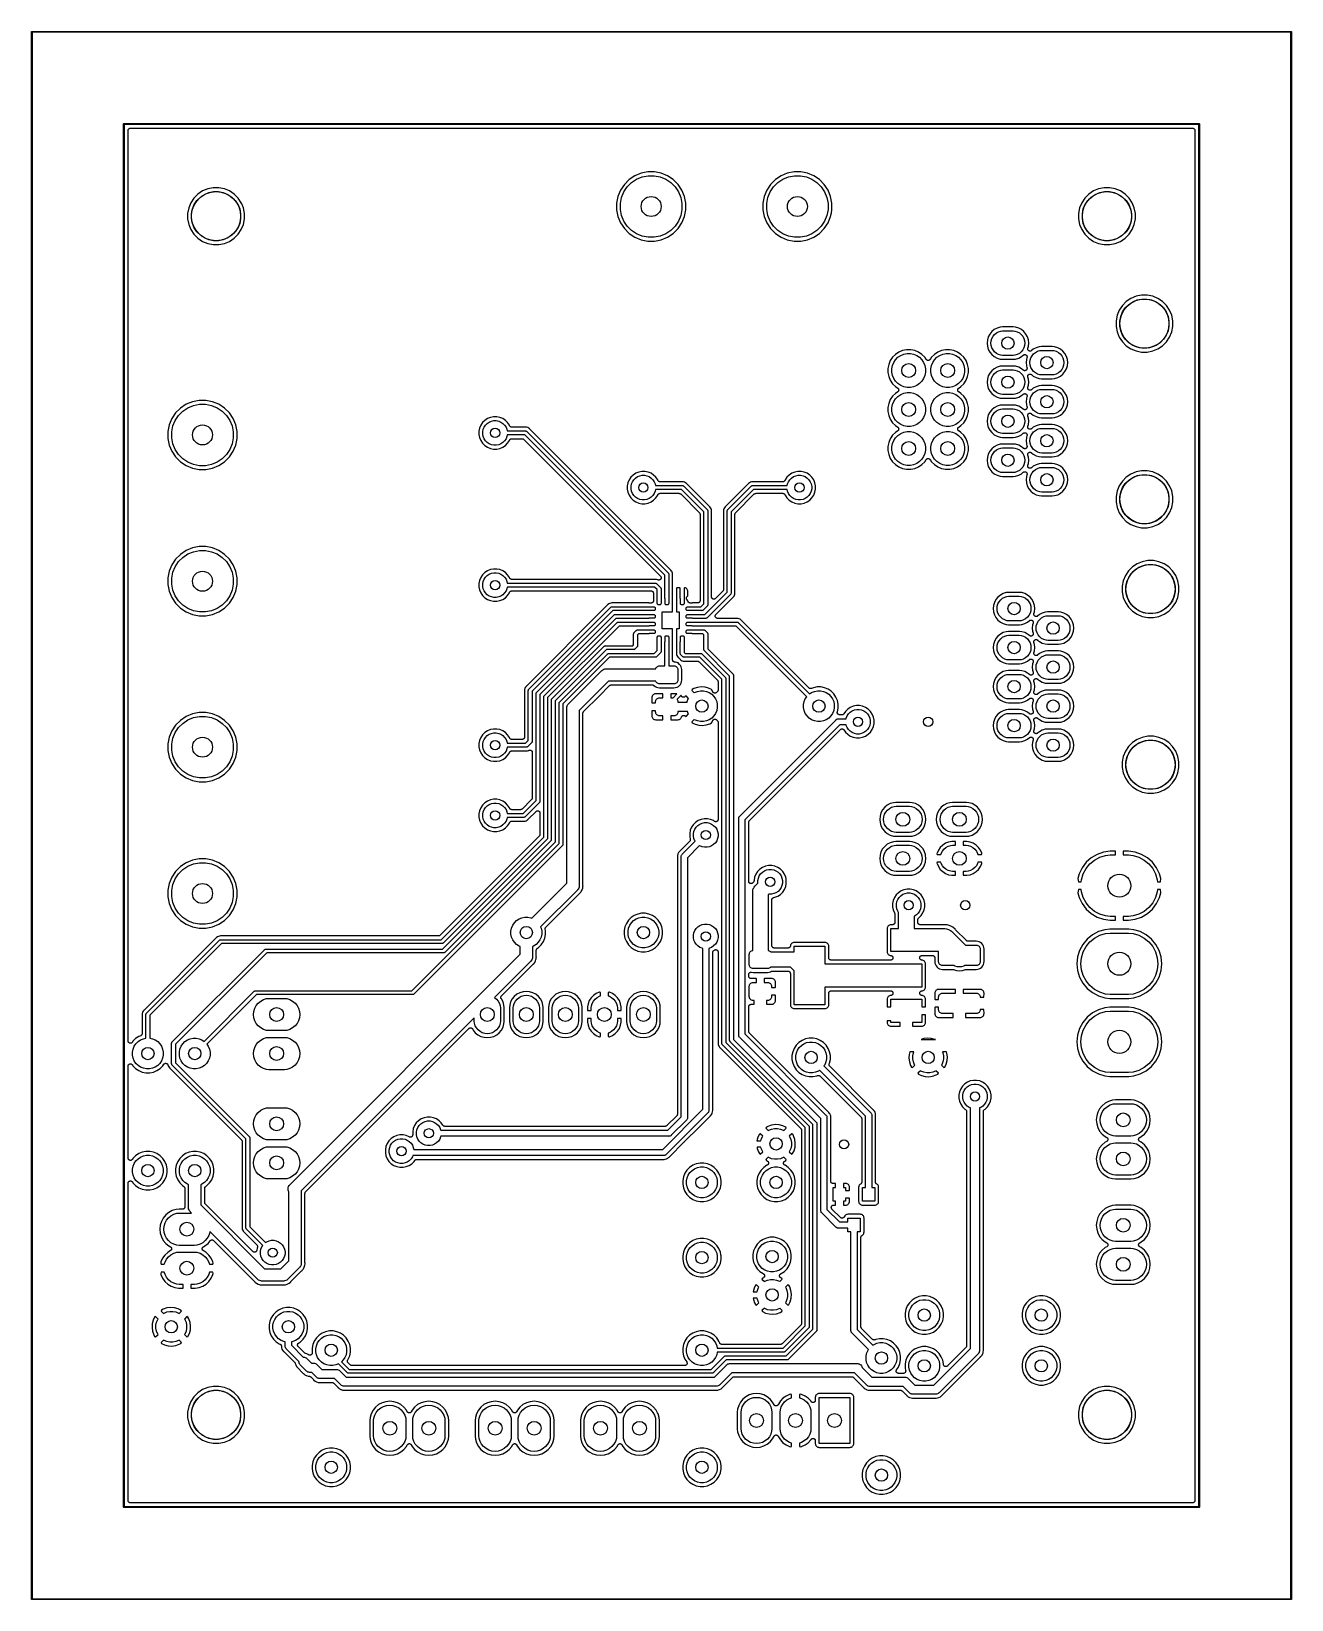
# Model space of a CAD drawing. Extents: x 44 to 126, y -146 to -44.
import ezdxf

# ---------------------------------------------------------------- set-up
doc = ezdxf.new("R2010")
doc.units = 0
doc.layers.add('BLACK', color=7, linetype='CONTINUOUS')

msp = doc.modelspace()

# ---------------------------------------------------------------- linework, layer by layer
at = {"layer": 'BLACK', "linetype": 'CONTINUOUS'}
for p, q in [((43.9749, -44), (43.9754, -43.9951)), ((43.975, -44.0012), (43.9749, -44)), ((43.975, -145.999), (43.975, -44.0012)), ((43.9754, -43.9951), (43.9768, -43.9904)), ((43.9768, -43.9904), (43.9791, -43.986)), ((43.9791, -43.986), (43.9822, -43.9822)), ((43.9822, -43.9822), (43.986, -43.9791)), ((43.986, -43.9791), (43.9904, -43.9768)), ((43.9904, -43.9768), (43.9951, -43.9754)), ((43.9951, -43.9754), (43.9988, -43.975)), ((43.9988, -43.975), (44, -43.9749)), ((43.9988, -43.975), (43.9988, -43.975)), ((44, -43.9749), (44.0012, -43.975)), ((44.0012, -43.975), (125.999, -43.975)), ((44.025, -44.025), (44.025, -145.975)), ((125.975, -44.025), (44.025, -44.025)), ((125.975, -145.975), (125.975, -44.025)), ((125.999, -43.975), (126, -43.9749)), ((126, -43.9749), (126.001, -43.975)), ((126.001, -43.975), (126.001, -43.975)), ((126.001, -43.975), (126.005, -43.9754)), ((126.005, -43.9754), (126.01, -43.9768)), ((126.01, -43.9768), (126.014, -43.9791)), ((126.014, -43.9791), (126.018, -43.9822)), ((126.018, -43.9822), (126.021, -43.986)), ((126.021, -43.986), (126.023, -43.9904)), ((126.023, -43.9904), (126.025, -43.9951)), ((126.025, -43.9951), (126.025, -44)), ((126.025, -44), (126.025, -44.0012)), ((126.025, -44.0012), (126.025, -145.999)), ((49.9749, -50), (49.9754, -49.9951)), ((49.975, -50.0012), (49.9749, -50)), ((49.975, -139.999), (49.975, -50.0012)), ((49.9754, -49.9951), (49.9768, -49.9904)), ((49.9768, -49.9904), (49.9791, -49.986)), ((49.9791, -49.986), (49.9822, -49.9822)), ((49.9822, -49.9822), (49.986, -49.9791)), ((49.986, -49.9791), (49.9904, -49.9768)), ((49.9904, -49.9768), (49.9951, -49.9754)), ((49.9951, -49.9754), (49.9988, -49.975)), ((49.9988, -49.975), (50, -49.9749)), ((49.9988, -49.975), (49.9988, -49.975)), ((50, -49.9749), (50.0012, -49.975)), ((50.0012, -49.975), (119.999, -49.975)), ((119.999, -49.975), (120, -49.9749)), ((120, -49.9749), (120.001, -49.975)), ((120.001, -49.975), (120.001, -49.975)), ((120.001, -49.975), (120.005, -49.9754)), ((120.005, -49.9754), (120.01, -49.9768)), ((120.01, -49.9768), (120.014, -49.9791)), ((120.014, -49.9791), (120.018, -49.9822)), ((120.018, -49.9822), (120.021, -49.986)), ((120.021, -49.986), (120.023, -49.9904)), ((120.023, -49.9904), (120.025, -49.9951)), ((120.025, -49.9951), (120.025, -50)), ((120.025, -50), (120.025, -50.0012)), ((120.025, -50.0012), (120.025, -139.999)), ((50.025, -50.025), (50.025, -139.975)), ((119.975, -50.025), (50.025, -50.025)), ((50.275, -50.4229), (50.2766, -50.4089)), ((50.275, -50.4239), (50.275, -50.4229)), ((50.275, -50.424), (50.275, -50.4239)), ((50.275, -50.425), (50.275, -50.424)), ((50.275, -50.424), (50.275, -50.424)), ((50.275, -109.672), (50.275, -50.425)), ((50.2766, -50.4089), (50.2781, -50.3948)), ((50.2781, -50.3948), (50.2782, -50.3943)), ((50.2782, -50.3943), (50.2783, -50.3938)), ((50.2783, -50.3938), (50.2826, -50.3803)), ((50.2826, -50.3803), (50.2867, -50.3669)), ((50.2867, -50.3669), (50.287, -50.3664)), ((50.287, -50.3664), (50.2871, -50.3659)), ((50.2871, -50.3659), (50.2939, -50.3536)), ((50.2939, -50.3536), (50.3006, -50.3411)), ((50.3006, -50.3411), (50.301, -50.3407)), ((50.301, -50.3407), (50.3012, -50.3403)), ((50.3012, -50.3403), (50.3103, -50.3294)), ((50.3103, -50.3294), (50.3193, -50.3186)), ((50.3193, -50.3186), (50.3197, -50.3182)), ((50.3197, -50.3182), (50.32, -50.3178)), ((50.32, -50.3178), (50.3311, -50.309)), ((50.3311, -50.309), (50.342, -50.3001)), ((50.342, -50.3001), (50.3425, -50.2998)), ((50.3425, -50.2998), (50.3429, -50.2995)), ((50.3429, -50.2995), (50.3554, -50.2929)), ((50.3554, -50.2929), (50.3678, -50.2863)), ((50.3678, -50.2863), (50.3683, -50.2862)), ((50.3683, -50.2862), (50.3688, -50.2859)), ((50.3688, -50.2859), (50.3824, -50.2819)), ((50.3824, -50.2819), (50.3959, -50.2779)), ((50.3959, -50.2779), (50.3964, -50.2778)), ((50.3964, -50.2778), (50.3969, -50.2777)), ((50.3969, -50.2777), (50.4109, -50.2764)), ((50.4109, -50.2764), (50.425, -50.275)), ((50.425, -50.275), (119.575, -50.275)), ((119.575, -50.275), (119.576, -50.275)), ((119.576, -50.275), (119.576, -50.275)), ((119.576, -50.275), (119.576, -50.275)), ((119.576, -50.275), (119.577, -50.275)), ((119.577, -50.275), (119.591, -50.2766)), ((119.591, -50.2766), (119.605, -50.2781)), ((119.605, -50.2781), (119.606, -50.2782)), ((119.606, -50.2782), (119.606, -50.2783)), ((119.606, -50.2783), (119.62, -50.2826)), ((119.62, -50.2826), (119.633, -50.2867)), ((119.633, -50.2867), (119.634, -50.287)), ((119.634, -50.287), (119.634, -50.2871)), ((119.634, -50.2871), (119.646, -50.2939)), ((119.646, -50.2939), (119.659, -50.3006)), ((119.659, -50.3006), (119.659, -50.301)), ((119.659, -50.301), (119.66, -50.3012)), ((119.66, -50.3012), (119.671, -50.3103)), ((119.671, -50.3103), (119.681, -50.3193)), ((119.681, -50.3193), (119.682, -50.3197)), ((119.682, -50.3197), (119.682, -50.32)), ((119.682, -50.32), (119.691, -50.3311)), ((119.691, -50.3311), (119.7, -50.342)), ((119.7, -50.342), (119.7, -50.3425)), ((119.7, -50.3425), (119.701, -50.3429)), ((119.701, -50.3429), (119.707, -50.3554)), ((119.707, -50.3554), (119.714, -50.3678)), ((119.714, -50.3678), (119.714, -50.3683)), ((119.714, -50.3683), (119.714, -50.3688)), ((119.714, -50.3688), (119.718, -50.3824)), ((119.718, -50.3824), (119.722, -50.3959)), ((119.722, -50.3959), (119.722, -50.3964)), ((119.722, -50.3964), (119.722, -50.3969)), ((119.722, -50.3969), (119.724, -50.4109)), ((119.724, -50.4109), (119.725, -50.425)), ((119.725, -50.425), (119.725, -139.575)), ((119.975, -139.975), (119.975, -50.025)), ((82.5803, -53.9377), (82.3341, -54.3062)), ((82.8937, -53.6243), (82.5803, -53.9377)), ((82.7745, -54.0971), (83.0531, -53.8185)), ((83.2622, -53.3781), (82.8937, -53.6243)), ((83.0531, -53.8185), (83.3806, -53.5996)), ((83.6717, -53.2085), (83.2622, -53.3781)), ((83.3806, -53.5996), (83.7446, -53.4489)), ((84.1064, -53.122), (83.6717, -53.2085)), ((83.7446, -53.4489), (84.131, -53.372)), ((84.5496, -53.122), (84.1064, -53.122)), ((84.131, -53.372), (84.525, -53.372)), ((84.525, -53.372), (84.9114, -53.4489)), ((84.9843, -53.2085), (84.5496, -53.122)), ((84.9114, -53.4489), (85.2754, -53.5996)), ((85.3938, -53.3781), (84.9843, -53.2085)), ((85.2754, -53.5996), (85.6029, -53.8185)), ((85.7623, -53.6243), (85.3938, -53.3781)), ((85.6029, -53.8185), (85.8815, -54.0971)), ((86.0757, -53.9377), (85.7623, -53.6243)), ((86.3219, -54.3062), (86.0757, -53.9377)), ((92.1003, -53.9377), (91.8541, -54.3062)), ((92.4137, -53.6243), (92.1003, -53.9377)), ((92.2945, -54.0971), (92.5731, -53.8185)), ((92.7822, -53.3781), (92.4137, -53.6243)), ((92.5731, -53.8185), (92.9006, -53.5996)), ((93.1917, -53.2085), (92.7822, -53.3781)), ((92.9006, -53.5996), (93.2646, -53.4489)), ((93.6264, -53.122), (93.1917, -53.2085)), ((93.2646, -53.4489), (93.651, -53.372)), ((94.0696, -53.122), (93.6264, -53.122)), ((93.651, -53.372), (94.045, -53.372)), ((94.045, -53.372), (94.4314, -53.4489)), ((94.5043, -53.2085), (94.0696, -53.122)), ((94.4314, -53.4489), (94.7954, -53.5996)), ((94.9138, -53.3781), (94.5043, -53.2085)), ((94.7954, -53.5996), (95.1229, -53.8185)), ((95.2823, -53.6243), (94.9138, -53.3781)), ((95.1229, -53.8185), (95.4015, -54.0971)), ((95.5957, -53.9377), (95.2823, -53.6243)), ((95.8419, -54.3062), (95.5957, -53.9377)), ((54.563, -54.8207), (54.3606, -55.1237)), ((54.8207, -54.563), (54.563, -54.8207)), ((54.5821, -55.2421), (54.7572, -54.9801)), ((54.7572, -54.9801), (54.9801, -54.7572)), ((55.1237, -54.3606), (54.8207, -54.563)), ((54.9801, -54.7572), (55.2421, -54.5821)), ((55.4604, -54.2211), (55.1237, -54.3606)), ((55.2421, -54.5821), (55.5333, -54.4615)), ((55.8178, -54.15), (55.4604, -54.2211)), ((55.5333, -54.4615), (55.8424, -54.4)), ((56.1822, -54.15), (55.8178, -54.15)), ((55.8424, -54.4), (56.1576, -54.4)), ((56.1576, -54.4), (56.4667, -54.4615)), ((56.5396, -54.2211), (56.1822, -54.15)), ((56.4667, -54.4615), (56.7579, -54.5821)), ((56.8763, -54.3606), (56.5396, -54.2211)), ((56.7579, -54.5821), (57.0199, -54.7572)), ((57.1793, -54.563), (56.8763, -54.3606)), ((57.0199, -54.7572), (57.2428, -54.9801)), ((57.437, -54.8207), (57.1793, -54.563)), ((57.2428, -54.9801), (57.4179, -55.2421)), ((57.6394, -55.1237), (57.437, -54.8207)), ((82.1645, -54.7157), (82.078, -55.1504)), ((82.3341, -54.3062), (82.1645, -54.7157)), ((82.328, -55.175), (82.4049, -54.7886)), ((82.4049, -54.7886), (82.5556, -54.4246)), ((82.5556, -54.4246), (82.7745, -54.0971)), ((85.8815, -54.0971), (86.1004, -54.4246)), ((86.1004, -54.4246), (86.2511, -54.7886)), ((86.2511, -54.7886), (86.328, -55.175)), ((86.4915, -54.7157), (86.3219, -54.3062)), ((86.578, -55.1504), (86.4915, -54.7157)), ((91.6845, -54.7157), (91.598, -55.1504)), ((91.8541, -54.3062), (91.6845, -54.7157)), ((91.848, -55.175), (91.9249, -54.7886)), ((91.9249, -54.7886), (92.0756, -54.4246)), ((92.0756, -54.4246), (92.2945, -54.0971)), ((95.4015, -54.0971), (95.6204, -54.4246)), ((95.6204, -54.4246), (95.7711, -54.7886)), ((95.7711, -54.7886), (95.848, -55.175)), ((96.0115, -54.7157), (95.8419, -54.3062)), ((96.098, -55.1504), (96.0115, -54.7157)), ((112.563, -54.8207), (112.361, -55.1237)), ((112.821, -54.563), (112.563, -54.8207)), ((112.582, -55.2421), (112.757, -54.9801)), ((112.757, -54.9801), (112.98, -54.7572)), ((113.124, -54.3606), (112.821, -54.563)), ((112.98, -54.7572), (113.242, -54.5821)), ((113.46, -54.2211), (113.124, -54.3606)), ((113.242, -54.5821), (113.533, -54.4615)), ((113.818, -54.15), (113.46, -54.2211)), ((113.533, -54.4615), (113.842, -54.4)), ((114.182, -54.15), (113.818, -54.15)), ((113.842, -54.4), (114.158, -54.4)), ((114.158, -54.4), (114.467, -54.4615)), ((114.54, -54.2211), (114.182, -54.15)), ((114.467, -54.4615), (114.758, -54.5821)), ((114.876, -54.3606), (114.54, -54.2211)), ((114.758, -54.5821), (115.02, -54.7572)), ((115.179, -54.563), (114.876, -54.3606)), ((115.02, -54.7572), (115.243, -54.9801)), ((115.437, -54.8207), (115.179, -54.563)), ((115.243, -54.9801), (115.418, -55.2421)), ((115.639, -55.1237), (115.437, -54.8207)), ((54.2211, -55.4604), (54.15, -55.8178)), ((54.15, -55.8178), (54.15, -56.1822)), ((54.3606, -55.1237), (54.2211, -55.4604)), ((54.4, -55.8424), (54.4615, -55.5333)), ((54.4, -56.1576), (54.4, -55.8424)), ((54.4615, -55.5333), (54.5821, -55.2421)), ((57.4179, -55.2421), (57.5385, -55.5333)), ((57.5385, -55.5333), (57.6, -55.8424)), ((57.6, -55.8424), (57.6, -56.1576)), ((57.6682, -55.193), (57.6394, -55.1237)), ((57.7789, -55.4604), (57.6682, -55.193)), ((57.85, -55.8178), (57.7789, -55.4604)), ((57.85, -56.1822), (57.85, -55.8178)), ((82.078, -55.1504), (82.078, -55.5936)), ((82.078, -55.5936), (82.1645, -56.0283)), ((82.1645, -56.0283), (82.3341, -56.4378)), ((82.328, -55.569), (82.328, -55.175)), ((82.4049, -55.9554), (82.328, -55.569)), ((82.5556, -56.3194), (82.4049, -55.9554)), ((86.2511, -55.9554), (86.1004, -56.3194)), ((86.328, -55.569), (86.2511, -55.9554)), ((86.3219, -56.4378), (86.4915, -56.0283)), ((86.328, -55.175), (86.328, -55.569)), ((86.4915, -56.0283), (86.578, -55.5936)), ((86.578, -55.5936), (86.578, -55.1504)), ((91.598, -55.1504), (91.598, -55.5936)), ((91.598, -55.5936), (91.6845, -56.0283)), ((91.6845, -56.0283), (91.8541, -56.4378)), ((91.848, -55.569), (91.848, -55.175)), ((91.9249, -55.9554), (91.848, -55.569)), ((92.0756, -56.3194), (91.9249, -55.9554)), ((95.7711, -55.9554), (95.6204, -56.3194)), ((95.848, -55.569), (95.7711, -55.9554)), ((95.8419, -56.4378), (96.0115, -56.0283)), ((95.848, -55.175), (95.848, -55.569)), ((96.0115, -56.0283), (96.0622, -55.7738)), ((96.0622, -55.7738), (96.098, -55.5936)), ((96.098, -55.5936), (96.098, -55.1504)), ((112.221, -55.4604), (112.15, -55.8178)), ((112.15, -55.8178), (112.15, -56.1822)), ((112.361, -55.1237), (112.221, -55.4604)), ((112.4, -55.8424), (112.461, -55.5333)), ((112.4, -56.1576), (112.4, -55.8424)), ((112.461, -55.5333), (112.582, -55.2421)), ((115.418, -55.2421), (115.539, -55.5333)), ((115.539, -55.5333), (115.6, -55.8424)), ((115.6, -55.8424), (115.6, -56.1576)), ((115.779, -55.4604), (115.639, -55.1237)), ((115.85, -55.8178), (115.779, -55.4604)), ((115.85, -56.1822), (115.85, -55.8178)), ((54.15, -56.1822), (54.2211, -56.5396)), ((54.2211, -56.5396), (54.3606, -56.8763)), ((54.3606, -56.8763), (54.563, -57.1793)), ((54.4615, -56.4667), (54.4, -56.1576)), ((54.5821, -56.7579), (54.4615, -56.4667)), ((54.7572, -57.0199), (54.5821, -56.7579)), ((54.9801, -57.2428), (54.7572, -57.0199)), ((57.2428, -57.0199), (57.0199, -57.2428)), ((57.4179, -56.7579), (57.2428, -57.0199)), ((57.5385, -56.4667), (57.4179, -56.7579)), ((57.437, -57.1793), (57.6394, -56.8763)), ((57.6, -56.1576), (57.5385, -56.4667)), ((57.6394, -56.8763), (57.7789, -56.5396)), ((57.7789, -56.5396), (57.85, -56.1822)), ((82.3341, -56.4378), (82.5803, -56.8063)), ((82.7745, -56.6469), (82.5556, -56.3194)), ((82.5803, -56.8063), (82.8937, -57.1197)), ((83.0531, -56.9255), (82.7745, -56.6469)), ((82.8937, -57.1197), (83.2622, -57.3659)), ((83.3806, -57.1444), (83.0531, -56.9255)), ((83.7446, -57.2951), (83.3806, -57.1444)), ((85.2754, -57.1444), (84.9114, -57.2951)), ((85.6029, -56.9255), (85.2754, -57.1444)), ((85.3938, -57.3659), (85.7623, -57.1197)), ((85.8815, -56.6469), (85.6029, -56.9255)), ((85.7623, -57.1197), (86.0757, -56.8063)), ((86.1004, -56.3194), (85.8815, -56.6469)), ((86.0757, -56.8063), (86.3219, -56.4378)), ((91.8541, -56.4378), (92.1003, -56.8063)), ((92.2945, -56.6469), (92.0756, -56.3194)), ((92.1003, -56.8063), (92.4137, -57.1197)), ((92.5731, -56.9255), (92.2945, -56.6469)), ((92.4137, -57.1197), (92.7822, -57.3659)), ((92.9006, -57.1444), (92.5731, -56.9255)), ((93.2646, -57.2951), (92.9006, -57.1444)), ((94.7954, -57.1444), (94.4314, -57.2951)), ((95.1229, -56.9255), (94.7954, -57.1444)), ((94.9138, -57.3659), (95.2823, -57.1197)), ((95.4015, -56.6469), (95.1229, -56.9255)), ((95.2823, -57.1197), (95.5957, -56.8063)), ((95.6204, -56.3194), (95.4015, -56.6469)), ((95.5957, -56.8063), (95.8419, -56.4378)), ((112.15, -56.1822), (112.221, -56.5396)), ((112.221, -56.5396), (112.361, -56.8763)), ((112.361, -56.8763), (112.563, -57.1793)), ((112.461, -56.4667), (112.4, -56.1576)), ((112.582, -56.7579), (112.461, -56.4667)), ((112.757, -57.0199), (112.582, -56.7579)), ((112.98, -57.2428), (112.757, -57.0199)), ((115.243, -57.0199), (115.02, -57.2428)), ((115.418, -56.7579), (115.243, -57.0199)), ((115.539, -56.4667), (115.418, -56.7579)), ((115.437, -57.1793), (115.639, -56.8763)), ((115.6, -56.1576), (115.539, -56.4667)), ((115.639, -56.8763), (115.779, -56.5396)), ((115.779, -56.5396), (115.85, -56.1822)), ((54.563, -57.1793), (54.8207, -57.437)), ((54.8207, -57.437), (55.1237, -57.6394)), ((55.2421, -57.4179), (54.9801, -57.2428)), ((55.1237, -57.6394), (55.4604, -57.7789)), ((55.5333, -57.5385), (55.2421, -57.4179)), ((55.4604, -57.7789), (55.8178, -57.85)), ((55.8424, -57.6), (55.5333, -57.5385)), ((55.8178, -57.85), (56.1822, -57.85)), ((56.1576, -57.6), (55.8424, -57.6)), ((56.4667, -57.5385), (56.1576, -57.6)), ((56.1822, -57.85), (56.5396, -57.7789)), ((56.7579, -57.4179), (56.4667, -57.5385)), ((56.5396, -57.7789), (56.8763, -57.6394)), ((57.0199, -57.2428), (56.7579, -57.4179)), ((56.8763, -57.6394), (57.1793, -57.437)), ((57.1793, -57.437), (57.437, -57.1793)), ((83.2622, -57.3659), (83.6717, -57.5355)), ((83.6717, -57.5355), (84.1064, -57.622)), ((84.131, -57.372), (83.7446, -57.2951)), ((84.1064, -57.622), (84.5496, -57.622)), ((84.525, -57.372), (84.131, -57.372)), ((84.9114, -57.2951), (84.525, -57.372)), ((84.5496, -57.622), (84.9843, -57.5355)), ((84.9843, -57.5355), (85.3938, -57.3659)), ((92.7822, -57.3659), (93.1917, -57.5355)), ((93.1917, -57.5355), (93.6264, -57.622)), ((93.651, -57.372), (93.2646, -57.2951)), ((93.6264, -57.622), (94.0696, -57.622)), ((94.045, -57.372), (93.651, -57.372)), ((94.4314, -57.2951), (94.045, -57.372)), ((94.0696, -57.622), (94.5043, -57.5355)), ((94.5043, -57.5355), (94.9138, -57.3659)), ((112.563, -57.1793), (112.821, -57.437)), ((112.821, -57.437), (113.124, -57.6394)), ((113.242, -57.4179), (112.98, -57.2428)), ((113.124, -57.6394), (113.46, -57.7789)), ((113.533, -57.5385), (113.242, -57.4179)), ((113.46, -57.7789), (113.818, -57.85)), ((113.842, -57.6), (113.533, -57.5385)), ((113.818, -57.85), (114.182, -57.85)), ((114.158, -57.6), (113.842, -57.6)), ((114.467, -57.5385), (114.158, -57.6)), ((114.182, -57.85), (114.54, -57.7789)), ((114.758, -57.4179), (114.467, -57.5385)), ((114.54, -57.7789), (114.876, -57.6394)), ((115.02, -57.2428), (114.758, -57.4179)), ((114.876, -57.6394), (115.179, -57.437)), ((115.179, -57.437), (115.437, -57.1793)), ((115.9, -61.2131), (115.564, -61.3526)), ((116.258, -61.142), (115.9, -61.2131)), ((116.622, -61.142), (116.258, -61.142)), ((116.98, -61.2131), (116.622, -61.142)), ((117.316, -61.3526), (116.98, -61.2131)), ((114.801, -62.1157), (114.661, -62.4524)), ((115.003, -61.8127), (114.801, -62.1157)), ((114.901, -62.5253), (115.022, -62.2341)), ((115.261, -61.555), (115.003, -61.8127)), ((115.022, -62.2341), (115.197, -61.9721)), ((115.197, -61.9721), (115.42, -61.7492)), ((115.564, -61.3526), (115.261, -61.555)), ((115.42, -61.7492), (115.682, -61.5741)), ((115.682, -61.5741), (115.973, -61.4535)), ((115.973, -61.4535), (116.282, -61.392)), ((116.282, -61.392), (116.598, -61.392)), ((116.598, -61.392), (116.907, -61.4535)), ((116.907, -61.4535), (117.198, -61.5741)), ((117.198, -61.5741), (117.46, -61.7492)), ((117.619, -61.555), (117.316, -61.3526)), ((117.46, -61.7492), (117.683, -61.9721)), ((117.877, -61.8127), (117.619, -61.555)), ((117.683, -61.9721), (117.858, -62.2341)), ((117.858, -62.2341), (117.979, -62.5253)), ((118.079, -62.1157), (117.877, -61.8127)), ((118.219, -62.4524), (118.079, -62.1157)), ((107.044, -63.2272), (106.846, -63.2872)), ((107.198, -63.212), (107.044, -63.2272)), ((107.902, -63.212), (107.198, -63.212)), ((108.056, -63.2272), (107.902, -63.212)), ((108.254, -63.2872), (108.056, -63.2272)), ((114.661, -62.4524), (114.59, -62.8098)), ((114.59, -62.8098), (114.59, -63.1742)), ((114.59, -63.1742), (114.661, -63.5316)), ((114.84, -62.8344), (114.901, -62.5253)), ((114.84, -63.1496), (114.84, -62.8344)), ((114.901, -63.4587), (114.84, -63.1496)), ((117.979, -62.5253), (118.04, -62.8344)), ((118.04, -63.1496), (117.979, -63.4587)), ((118.04, -62.8344), (118.04, -63.1496)), ((118.29, -62.8098), (118.219, -62.4524)), ((118.219, -63.5316), (118.29, -63.1742)), ((118.29, -63.1742), (118.29, -62.8098)), ((106.215, -64.0562), (106.195, -64.262)), ((106.195, -64.262), (106.215, -64.4678)), ((106.275, -63.8582), (106.215, -64.0562)), ((106.373, -63.6758), (106.275, -63.8582)), ((106.504, -63.5159), (106.373, -63.6758)), ((106.446, -64.262), (106.462, -64.1052)), ((106.462, -64.4188), (106.446, -64.262)), ((106.462, -64.1052), (106.507, -63.9544)), ((106.664, -63.3847), (106.504, -63.5159)), ((106.507, -63.9544), (106.582, -63.8154)), ((106.582, -63.8154), (106.682, -63.6936)), ((106.846, -63.2872), (106.664, -63.3847)), ((106.682, -63.6936), (106.803, -63.5936)), ((106.803, -63.5936), (106.942, -63.5193)), ((106.942, -63.5193), (107.093, -63.4736)), ((107.093, -63.4736), (107.211, -63.462)), ((107.211, -63.462), (107.889, -63.462)), ((107.889, -63.462), (108.007, -63.4736)), ((108.007, -63.4736), (108.158, -63.5193)), ((108.158, -63.5193), (108.297, -63.5936)), ((108.436, -63.3847), (108.254, -63.2872)), ((108.297, -63.5936), (108.418, -63.6936)), ((108.418, -63.6936), (108.518, -63.8154)), ((108.596, -63.5159), (108.436, -63.3847)), ((108.518, -63.8154), (108.593, -63.9544)), ((108.593, -63.9544), (108.638, -64.1052)), ((108.727, -63.6758), (108.596, -63.5159)), ((108.638, -64.1052), (108.654, -64.262)), ((108.654, -64.262), (108.638, -64.4188)), ((108.825, -63.8582), (108.727, -63.6758)), ((108.885, -64.0562), (108.825, -63.8582)), ((108.905, -64.262), (108.885, -64.0562)), ((108.885, -64.4678), (108.905, -64.262)), ((114.661, -63.5316), (114.801, -63.8683)), ((114.801, -63.8683), (115.003, -64.1713)), ((115.022, -63.7499), (114.901, -63.4587)), ((115.003, -64.1713), (115.261, -64.429)), ((115.197, -64.0119), (115.022, -63.7499)), ((115.42, -64.2348), (115.197, -64.0119)), ((115.682, -64.4099), (115.42, -64.2348)), ((117.46, -64.2348), (117.198, -64.4099)), ((117.683, -64.0119), (117.46, -64.2348)), ((117.619, -64.429), (117.877, -64.1713)), ((117.858, -63.7499), (117.683, -64.0119)), ((117.979, -63.4587), (117.858, -63.7499)), ((117.877, -64.1713), (118.079, -63.8683)), ((118.079, -63.8683), (118.219, -63.5316)), ((100.043, -65.1794), (99.8956, -65.4005)), ((100.231, -64.9914), (100.043, -65.1794)), ((100.453, -64.8436), (100.231, -64.9914)), ((100.238, -65.3388), (100.391, -65.1856)), ((100.391, -65.1856), (100.571, -65.0652)), ((100.698, -64.7419), (100.453, -64.8436)), ((100.571, -65.0652), (100.771, -64.9823)), ((100.959, -64.69), (100.698, -64.7419)), ((100.771, -64.9823), (100.984, -64.94)), ((101.225, -64.69), (100.959, -64.69)), ((100.984, -64.94), (101.2, -64.94)), ((101.2, -64.94), (101.413, -64.9823)), ((101.486, -64.7419), (101.225, -64.69)), ((101.413, -64.9823), (101.613, -65.0652)), ((101.731, -64.8436), (101.486, -64.7419)), ((101.613, -65.0652), (101.793, -65.1856)), ((101.953, -64.9914), (101.731, -64.8436)), ((101.793, -65.1856), (101.946, -65.3388)), ((102.141, -65.1794), (101.953, -64.9914)), ((102.237, -65.3241), (102.141, -65.1794)), ((102.583, -65.1794), (102.487, -65.3241)), ((102.771, -64.9914), (102.583, -65.1794)), ((102.993, -64.8436), (102.771, -64.9914)), ((102.778, -65.3388), (102.931, -65.1856)), ((102.931, -65.1856), (103.111, -65.0652)), ((103.238, -64.7419), (102.993, -64.8436)), ((103.111, -65.0652), (103.311, -64.9823)), ((103.499, -64.69), (103.238, -64.7419)), ((103.311, -64.9823), (103.524, -64.94)), ((103.765, -64.69), (103.499, -64.69)), ((103.524, -64.94), (103.74, -64.94)), ((103.74, -64.94), (103.953, -64.9823)), ((104.026, -64.7419), (103.765, -64.69)), ((103.953, -64.9823), (104.153, -65.0652)), ((104.271, -64.8436), (104.026, -64.7419)), ((104.153, -65.0652), (104.333, -65.1856)), ((104.493, -64.9914), (104.271, -64.8436)), ((104.333, -65.1856), (104.486, -65.3388)), ((104.681, -65.1794), (104.493, -64.9914)), ((104.828, -65.4005), (104.681, -65.1794)), ((106.215, -64.4678), (106.275, -64.6658)), ((106.275, -64.6658), (106.373, -64.8482)), ((106.373, -64.8482), (106.504, -65.0081)), ((106.507, -64.5696), (106.462, -64.4188)), ((106.504, -65.0081), (106.664, -65.1393)), ((106.582, -64.7086), (106.507, -64.5696)), ((106.682, -64.8304), (106.582, -64.7086)), ((106.664, -65.1393), (106.846, -65.2368)), ((106.803, -64.9304), (106.682, -64.8304)), ((106.942, -65.0047), (106.803, -64.9304)), ((106.846, -65.2368), (107.044, -65.2968)), ((107.093, -65.0504), (106.942, -65.0047)), ((107.044, -65.2968), (107.198, -65.312)), ((107.211, -65.062), (107.093, -65.0504)), ((107.198, -65.312), (107.902, -65.312)), ((107.889, -65.062), (107.211, -65.062)), ((108.007, -65.0504), (107.889, -65.062)), ((107.902, -65.312), (108.056, -65.2968)), ((108.158, -65.0047), (108.007, -65.0504)), ((108.056, -65.2968), (108.254, -65.2368)), ((108.297, -64.9304), (108.158, -65.0047)), ((108.254, -65.2368), (108.436, -65.1393)), ((108.418, -64.8304), (108.297, -64.9304)), ((108.518, -64.7086), (108.418, -64.8304)), ((108.436, -65.1393), (108.554, -65.0424)), ((108.593, -64.5696), (108.518, -64.7086)), ((108.554, -65.0424), (108.555, -65.0414)), ((108.555, -65.0414), (108.556, -65.0413)), ((108.556, -65.0411), (108.568, -65.0333)), ((108.556, -65.0413), (108.556, -65.0411)), ((108.556, -65.0413), (108.556, -65.0413)), ((108.568, -65.0333), (108.58, -65.0253)), ((108.58, -65.0252), (108.594, -65.0198)), ((108.58, -65.0253), (108.58, -65.0252)), ((108.58, -65.0253), (108.58, -65.0253)), ((108.638, -64.4188), (108.593, -64.5696)), ((108.594, -65.0198), (108.607, -65.0144)), ((108.607, -65.0144), (108.608, -65.0143)), ((108.607, -65.0144), (108.607, -65.0144)), ((108.608, -65.0143), (108.622, -65.0116)), ((108.622, -65.0116), (108.636, -65.009)), ((108.636, -65.009), (108.636, -65.0089)), ((108.636, -65.0089), (108.651, -65.0091)), ((108.636, -65.009), (108.636, -65.009)), ((108.651, -65.0091), (108.665, -65.0092)), ((108.665, -65.0092), (108.665, -65.0092)), ((108.665, -65.0092), (108.666, -65.0093)), ((108.666, -65.0093), (108.68, -65.0123)), ((108.68, -65.0123), (108.694, -65.0151)), ((108.694, -65.0151), (108.694, -65.0152)), ((108.694, -65.0152), (108.694, -65.0153)), ((108.694, -65.0153), (108.708, -65.021)), ((108.708, -65.021), (108.721, -65.0265)), ((108.721, -65.0265), (108.721, -65.0266)), ((108.721, -65.0266), (108.721, -65.0267)), ((108.721, -65.0267), (108.733, -65.0349)), ((108.733, -65.0349), (108.745, -65.0429)), ((108.745, -65.0429), (108.745, -65.0431)), ((108.745, -65.0431), (108.745, -65.0432)), ((108.745, -65.0432), (108.756, -65.0534)), ((108.793, -65.2019), (108.755, -65.3262)), ((108.756, -65.0534), (108.766, -65.0637)), ((108.766, -65.0637), (108.766, -65.0639)), ((108.766, -65.0639), (108.766, -65.064)), ((108.766, -65.064), (108.774, -65.0759)), ((108.774, -65.0759), (108.782, -65.0881)), ((108.782, -65.0881), (108.782, -65.0883)), ((108.782, -65.0883), (108.782, -65.0885)), ((108.782, -65.0885), (108.787, -65.1016)), ((108.787, -65.1016), (108.793, -65.1152)), ((108.793, -65.1152), (108.793, -65.1154)), ((108.793, -65.1154), (108.793, -65.1156)), ((108.793, -65.1156), (108.796, -65.1298)), ((108.796, -65.188), (108.793, -65.2019)), ((108.796, -65.1298), (108.799, -65.1439)), ((108.799, -65.1736), (108.796, -65.188)), ((108.799, -65.1439), (108.799, -65.1441)), ((108.799, -65.1441), (108.799, -65.1443)), ((108.799, -65.1443), (108.799, -65.1592)), ((108.799, -65.1592), (108.799, -65.1732)), ((108.799, -65.1732), (108.799, -65.1734)), ((108.799, -65.1734), (108.799, -65.1736)), ((108.841, -64.6204), (108.844, -64.6059)), ((108.841, -64.6206), (108.841, -64.6204)), ((108.841, -64.6208), (108.841, -64.6206)), ((108.841, -64.6348), (108.841, -64.6208)), ((108.841, -64.6497), (108.841, -64.6348)), ((108.841, -64.6499), (108.841, -64.6497)), ((108.841, -64.6501), (108.841, -64.6499)), ((108.844, -64.6642), (108.841, -64.6501)), ((108.844, -64.6059), (108.847, -64.5921)), ((108.847, -64.6784), (108.844, -64.6642)), ((108.847, -64.5921), (108.885, -64.4678)), ((108.847, -64.6786), (108.847, -64.6784)), ((108.847, -64.6788), (108.847, -64.6786)), ((108.853, -64.6924), (108.847, -64.6788)), ((108.858, -64.7055), (108.853, -64.6924)), ((108.858, -64.7057), (108.858, -64.7055)), ((108.858, -64.7059), (108.858, -64.7057)), ((108.866, -64.7181), (108.858, -64.7059)), ((108.874, -64.73), (108.866, -64.7181)), ((108.874, -64.7301), (108.874, -64.73)), ((108.874, -64.7303), (108.874, -64.7301)), ((108.884, -64.7405), (108.874, -64.7303)), ((108.895, -64.7508), (108.884, -64.7405)), ((108.895, -64.7509), (108.895, -64.7508)), ((108.895, -64.7511), (108.895, -64.7509)), ((108.907, -64.7591), (108.895, -64.7511)), ((108.919, -64.7673), (108.907, -64.7591)), ((108.919, -64.7674), (108.919, -64.7673)), ((108.919, -64.7675), (108.919, -64.7674)), ((108.932, -64.773), (108.919, -64.7675)), ((108.946, -64.7787), (108.932, -64.773)), ((108.946, -64.7788), (108.946, -64.7787)), ((108.946, -64.7789), (108.946, -64.7788)), ((108.96, -64.7817), (108.946, -64.7789)), ((108.974, -64.7847), (108.96, -64.7817)), ((108.975, -64.7848), (108.974, -64.7847)), ((108.989, -64.7849), (108.975, -64.7848)), ((108.975, -64.7848), (108.975, -64.7848)), ((109.004, -64.7851), (108.989, -64.7849)), ((109.002, -65.3752), (109.047, -65.2244)), ((109.019, -64.7823), (109.004, -64.785)), ((109.004, -64.785), (109.004, -64.785)), ((109.004, -64.785), (109.004, -64.7851)), ((109.032, -64.7797), (109.019, -64.7823)), ((109.033, -64.7796), (109.032, -64.7797)), ((109.046, -64.7741), (109.033, -64.7796)), ((109.033, -64.7796), (109.033, -64.7796)), ((109.06, -64.7688), (109.046, -64.7741)), ((109.047, -65.2244), (109.122, -65.0854)), ((109.072, -64.7607), (109.06, -64.7687)), ((109.06, -64.7687), (109.06, -64.7687)), ((109.06, -64.7687), (109.06, -64.7688)), ((109.084, -64.7529), (109.072, -64.7607)), ((109.085, -64.7526), (109.084, -64.7527)), ((109.084, -64.7527), (109.084, -64.7527)), ((109.084, -64.7527), (109.084, -64.7529)), ((109.086, -64.7516), (109.085, -64.7526)), ((109.204, -64.6547), (109.086, -64.7516)), ((109.122, -65.0854), (109.222, -64.9636)), ((109.386, -64.5572), (109.204, -64.6547)), ((109.222, -64.9636), (109.343, -64.8636)), ((109.343, -64.8636), (109.482, -64.7893)), ((109.584, -64.4972), (109.386, -64.5572)), ((109.482, -64.7893), (109.633, -64.7436)), ((109.738, -64.482), (109.584, -64.4972)), ((109.633, -64.7436), (109.751, -64.732)), ((110.442, -64.482), (109.738, -64.482)), ((109.751, -64.732), (110.429, -64.732)), ((110.429, -64.732), (110.547, -64.7436)), ((110.596, -64.4972), (110.442, -64.482)), ((110.547, -64.7436), (110.698, -64.7893)), ((110.794, -64.5572), (110.596, -64.4972)), ((110.698, -64.7893), (110.837, -64.8636)), ((110.976, -64.6547), (110.794, -64.5572)), ((110.837, -64.8636), (110.958, -64.9636)), ((110.958, -64.9636), (111.058, -65.0854)), ((111.136, -64.7859), (110.976, -64.6547)), ((111.058, -65.0854), (111.133, -65.2244)), ((111.133, -65.2244), (111.178, -65.3752)), ((111.267, -64.9458), (111.136, -64.7859)), ((111.365, -65.1282), (111.267, -64.9458)), ((111.425, -65.3262), (111.365, -65.1282)), ((115.261, -64.429), (115.564, -64.6314)), ((115.564, -64.6314), (115.9, -64.7709)), ((115.973, -64.5305), (115.682, -64.4099)), ((115.9, -64.7709), (116.258, -64.842)), ((116.282, -64.592), (115.973, -64.5305)), ((116.258, -64.842), (116.622, -64.842)), ((116.598, -64.592), (116.282, -64.592)), ((116.907, -64.5305), (116.598, -64.592)), ((116.622, -64.842), (116.98, -64.7709)), ((117.198, -64.4099), (116.907, -64.5305)), ((116.98, -64.7709), (117.316, -64.6314)), ((117.316, -64.6314), (117.619, -64.429)), ((99.7939, -65.6462), (99.742, -65.907)), ((99.742, -65.907), (99.742, -66.173)), ((99.742, -66.173), (99.7939, -66.4338)), ((99.8956, -65.4005), (99.7939, -65.6462)), ((99.992, -65.9317), (100.034, -65.7191)), ((99.992, -66.1483), (99.992, -65.9317)), ((100.034, -66.3609), (99.992, -66.1483)), ((100.034, -65.7191), (100.117, -65.519)), ((100.117, -65.519), (100.238, -65.3388)), ((101.946, -65.3388), (102.067, -65.519)), ((102.067, -65.519), (102.15, -65.7191)), ((102.15, -65.7191), (102.192, -65.9317)), ((102.192, -66.1483), (102.15, -66.3609)), ((102.192, -65.9317), (102.192, -66.1483)), ((102.246, -65.3351), (102.237, -65.3241)), ((102.255, -65.3462), (102.246, -65.3351)), ((102.256, -65.3464), (102.255, -65.3462)), ((102.256, -65.3467), (102.256, -65.3464)), ((102.267, -65.3558), (102.256, -65.3467)), ((102.278, -65.3649), (102.267, -65.3558)), ((102.278, -65.3651), (102.278, -65.3649)), ((102.278, -65.3653), (102.278, -65.3651)), ((102.291, -65.3721), (102.278, -65.3653)), ((102.304, -65.3789), (102.291, -65.3721)), ((102.304, -65.379), (102.304, -65.3789)), ((102.304, -65.3792), (102.304, -65.379)), ((102.318, -65.3834), (102.304, -65.3792)), ((102.331, -65.3876), (102.318, -65.3834)), ((102.332, -65.3877), (102.331, -65.3876)), ((102.332, -65.3878), (102.332, -65.3877)), ((102.346, -65.3892), (102.332, -65.3878)), ((102.361, -65.3908), (102.346, -65.3892)), ((102.375, -65.3894), (102.361, -65.3908)), ((102.361, -65.3908), (102.361, -65.3907)), ((102.361, -65.3907), (102.361, -65.3908)), ((102.39, -65.3882), (102.375, -65.3894)), ((102.404, -65.384), (102.39, -65.388)), ((102.39, -65.388), (102.39, -65.3881)), ((102.39, -65.3881), (102.39, -65.3882)), ((102.418, -65.38), (102.404, -65.384)), ((102.419, -65.3797), (102.418, -65.3798)), ((102.418, -65.3798), (102.418, -65.38)), ((102.431, -65.3731), (102.419, -65.3797)), ((102.444, -65.3665), (102.431, -65.3731)), ((102.455, -65.3572), (102.444, -65.3661)), ((102.444, -65.3661), (102.444, -65.3662)), ((102.444, -65.3662), (102.444, -65.3665)), ((102.467, -65.3482), (102.455, -65.3572)), ((102.476, -65.3367), (102.467, -65.3477)), ((102.467, -65.3477), (102.467, -65.3479)), ((102.467, -65.3479), (102.467, -65.3482)), ((102.486, -65.3258), (102.476, -65.3367)), ((102.487, -65.3241), (102.486, -65.3251)), ((102.486, -65.3251), (102.486, -65.3252)), ((102.486, -65.3252), (102.486, -65.3252)), ((102.486, -65.3252), (102.486, -65.3258)), ((102.532, -65.9317), (102.574, -65.7191)), ((102.532, -66.1483), (102.532, -65.9317)), ((102.574, -66.3609), (102.532, -66.1483)), ((102.574, -65.7191), (102.657, -65.519)), ((102.657, -65.519), (102.778, -65.3388)), ((104.486, -65.3388), (104.607, -65.519)), ((104.607, -65.519), (104.69, -65.7191)), ((104.69, -65.7191), (104.732, -65.9317)), ((104.732, -66.1483), (104.69, -66.3609)), ((104.732, -65.9317), (104.732, -66.1483)), ((104.93, -65.6462), (104.828, -65.4005)), ((104.982, -65.907), (104.93, -65.6462)), ((104.93, -66.4338), (104.982, -66.173)), ((104.982, -66.173), (104.982, -65.907)), ((106.373, -66.2158), (106.275, -66.3982)), ((106.504, -66.0559), (106.373, -66.2158)), ((106.664, -65.9247), (106.504, -66.0559)), ((106.582, -66.3554), (106.682, -66.2336)), ((106.846, -65.8272), (106.664, -65.9247)), ((106.682, -66.2336), (106.803, -66.1336)), ((106.803, -66.1336), (106.942, -66.0593)), ((107.044, -65.7672), (106.846, -65.8272)), ((106.942, -66.0593), (107.093, -66.0136)), ((107.198, -65.752), (107.044, -65.7672)), ((107.093, -66.0136), (107.211, -66.002)), ((107.902, -65.752), (107.198, -65.752)), ((107.211, -66.002), (107.889, -66.002)), ((107.889, -66.002), (108.007, -66.0136)), ((108.056, -65.7672), (107.902, -65.752)), ((108.007, -66.0136), (108.158, -66.0593)), ((108.254, -65.8272), (108.056, -65.7672)), ((108.158, -66.0593), (108.297, -66.1336)), ((108.436, -65.9247), (108.254, -65.8272)), ((108.297, -66.1336), (108.418, -66.2336)), ((108.418, -66.2336), (108.518, -66.3554)), ((108.554, -66.0216), (108.436, -65.9247)), ((108.566, -66.0296), (108.554, -66.0216)), ((108.578, -66.0377), (108.566, -66.0296)), ((108.579, -66.0379), (108.578, -66.0377)), ((108.578, -66.0377), (108.578, -66.0377)), ((108.592, -66.0434), (108.579, -66.0379)), ((108.605, -66.049), (108.592, -66.0434)), ((108.606, -66.0491), (108.605, -66.049)), ((108.605, -66.049), (108.605, -66.049)), ((108.62, -66.052), (108.606, -66.0491)), ((108.634, -66.0548), (108.62, -66.052)), ((108.634, -66.0549), (108.634, -66.0548)), ((108.634, -66.0548), (108.634, -66.0548)), ((108.649, -66.0549), (108.634, -66.0549)), ((108.663, -66.055), (108.649, -66.0549)), ((108.664, -66.055), (108.663, -66.055)), ((108.663, -66.055), (108.663, -66.055)), ((108.678, -66.0521), (108.664, -66.055)), ((108.692, -66.0495), (108.678, -66.0521)), ((108.706, -66.0438), (108.692, -66.0494)), ((108.692, -66.0494), (108.692, -66.0494)), ((108.692, -66.0494), (108.692, -66.0495)), ((108.719, -66.0385), (108.706, -66.0438)), ((108.731, -66.0304), (108.719, -66.0383)), ((108.719, -66.0383), (108.719, -66.0384)), ((108.719, -66.0384), (108.719, -66.0385)), ((108.743, -66.0224), (108.731, -66.0304)), ((108.755, -65.3262), (108.735, -65.532)), ((108.735, -65.532), (108.755, -65.7378)), ((108.744, -66.0223), (108.743, -66.0224)), ((108.754, -66.0121), (108.744, -66.0222)), ((108.744, -66.0222), (108.744, -66.0223)), ((108.764, -66.0019), (108.754, -66.0121)), ((108.755, -65.7378), (108.793, -65.8621)), ((108.765, -66.0016), (108.764, -66.0017)), ((108.764, -66.0017), (108.764, -66.0019)), ((108.773, -65.9896), (108.765, -66.0016)), ((108.781, -65.9777), (108.773, -65.9896)), ((108.787, -65.964), (108.781, -65.9774)), ((108.781, -65.9774), (108.781, -65.9775)), ((108.781, -65.9775), (108.781, -65.9777)), ((108.792, -65.9508), (108.787, -65.964)), ((108.795, -65.9361), (108.792, -65.9504)), ((108.792, -65.9504), (108.792, -65.9506)), ((108.792, -65.9506), (108.792, -65.9508)), ((108.793, -65.8621), (108.793, -65.8637)), ((108.793, -65.8637), (108.793, -65.8637)), ((108.793, -65.8637), (108.793, -65.8637)), ((108.793, -65.8637), (108.793, -65.8641)), ((108.793, -65.8641), (108.796, -65.8779)), ((108.798, -65.9222), (108.795, -65.9361)), ((108.796, -65.8779), (108.799, -65.8925)), ((108.799, -65.9071), (108.798, -65.9218)), ((108.798, -65.9218), (108.798, -65.922)), ((108.798, -65.922), (108.798, -65.9222)), ((108.799, -65.8925), (108.799, -65.8927)), ((108.799, -65.8927), (108.799, -65.8929)), ((108.799, -65.8929), (108.799, -65.9071)), ((108.867, -66.3443), (108.875, -66.3324)), ((108.875, -66.3324), (108.876, -66.3323)), ((108.876, -66.3321), (108.886, -66.3217)), ((108.876, -66.3323), (108.876, -66.3321)), ((108.886, -66.3217), (108.896, -66.3118)), ((108.896, -66.3117), (108.897, -66.3116)), ((108.896, -66.3118), (108.896, -66.3117)), ((108.897, -66.3116), (108.909, -66.3035)), ((108.909, -66.3035), (108.921, -66.2957)), ((108.921, -66.2955), (108.934, -66.2901)), ((108.921, -66.2956), (108.921, -66.2955)), ((108.921, -66.2957), (108.921, -66.2956)), ((108.934, -66.2901), (108.948, -66.2846)), ((108.948, -66.2845), (108.962, -66.2818)), ((108.948, -66.2846), (108.948, -66.2845)), ((108.948, -66.2846), (108.948, -66.2846)), ((108.962, -66.2818), (108.976, -66.279)), ((108.976, -66.279), (108.977, -66.279)), ((108.977, -66.279), (108.977, -66.279)), ((108.977, -66.279), (108.991, -66.2791)), ((108.986, -65.532), (109.002, -65.3752)), ((109.002, -65.6888), (108.986, -65.532)), ((108.991, -66.2791), (109.006, -66.2791)), ((109.047, -65.8396), (109.002, -65.6888)), ((109.006, -66.2791), (109.006, -66.2792)), ((109.006, -66.2792), (109.006, -66.2792)), ((109.006, -66.2792), (109.02, -66.282)), ((109.02, -66.282), (109.034, -66.2849)), ((109.034, -66.2849), (109.035, -66.285)), ((109.035, -66.285), (109.035, -66.285)), ((109.035, -66.285), (109.048, -66.2907)), ((109.122, -65.9786), (109.047, -65.8396)), ((109.048, -66.2907), (109.061, -66.2961)), ((109.061, -66.2961), (109.062, -66.2962)), ((109.062, -66.2962), (109.062, -66.2963)), ((109.062, -66.2963), (109.074, -66.3046)), ((109.074, -66.3046), (109.086, -66.3124)), ((109.086, -66.3124), (109.204, -66.4093)), ((109.222, -66.1004), (109.122, -65.9786)), ((109.343, -66.2004), (109.222, -66.1004)), ((109.482, -66.2747), (109.343, -66.2004)), ((109.633, -66.3204), (109.482, -66.2747)), ((109.751, -66.332), (109.633, -66.3204)), ((110.429, -66.332), (109.751, -66.332)), ((110.547, -66.3204), (110.429, -66.332)), ((110.698, -66.2747), (110.547, -66.3204)), ((110.837, -66.2004), (110.698, -66.2747)), ((110.958, -66.1004), (110.837, -66.2004)), ((111.058, -65.9786), (110.958, -66.1004)), ((110.976, -66.4093), (111.136, -66.2781)), ((111.133, -65.8396), (111.058, -65.9786)), ((111.178, -65.6888), (111.133, -65.8396)), ((111.136, -66.2781), (111.267, -66.1182)), ((111.178, -65.3752), (111.194, -65.532)), ((111.194, -65.532), (111.178, -65.6888)), ((111.267, -66.1182), (111.365, -65.9358)), ((111.365, -65.9358), (111.425, -65.7378)), ((111.445, -65.532), (111.425, -65.3262)), ((111.425, -65.7378), (111.445, -65.532)), ((99.7939, -66.4338), (99.8956, -66.6795)), ((99.8956, -66.6795), (100.043, -66.9006)), ((100.117, -66.561), (100.034, -66.3609)), ((100.043, -66.9006), (100.231, -67.0886)), ((100.238, -66.7412), (100.117, -66.561)), ((100.231, -67.0886), (100.376, -67.1853)), ((100.391, -66.8944), (100.238, -66.7412)), ((100.376, -67.1853), (100.377, -67.186)), ((100.377, -67.186), (100.377, -67.186)), ((100.377, -67.186), (100.377, -67.186)), ((100.377, -67.186), (100.378, -67.1865)), ((100.378, -67.1865), (100.389, -67.1956)), ((100.389, -67.1956), (100.4, -67.2048)), ((100.571, -67.0148), (100.391, -66.8944)), ((100.4, -67.2048), (100.4, -67.2051)), ((100.4, -67.2051), (100.4, -67.2053)), ((100.4, -67.2053), (100.409, -67.2165)), ((100.409, -67.2165), (100.418, -67.2275)), ((100.418, -67.2275), (100.418, -67.2279)), ((100.418, -67.2279), (100.418, -67.2282)), ((100.418, -67.2282), (100.425, -67.2409)), ((100.425, -67.2409), (100.432, -67.2534)), ((100.432, -67.2534), (100.432, -67.2538)), ((100.432, -67.2538), (100.432, -67.2542)), ((100.432, -67.2542), (100.436, -67.2678)), ((100.44, -67.3405), (100.435, -67.3541)), ((100.436, -67.2678), (100.44, -67.2815)), ((100.44, -67.2815), (100.44, -67.2819)), ((100.44, -67.2819), (100.44, -67.2823)), ((100.44, -67.2823), (100.441, -67.2965)), ((100.441, -67.3256), (100.44, -67.3398)), ((100.44, -67.3398), (100.44, -67.3402)), ((100.44, -67.3402), (100.44, -67.3405)), ((100.441, -67.2965), (100.443, -67.3107)), ((100.443, -67.3114), (100.441, -67.3256)), ((100.443, -67.3107), (100.443, -67.311)), ((100.443, -67.311), (100.443, -67.3114)), ((100.771, -67.0977), (100.571, -67.0148)), ((100.984, -67.14), (100.771, -67.0977)), ((101.2, -67.14), (100.984, -67.14)), ((101.413, -67.0977), (101.2, -67.14)), ((101.613, -67.0148), (101.413, -67.0977)), ((101.793, -66.8944), (101.613, -67.0148)), ((101.946, -66.7412), (101.793, -66.8944)), ((102.067, -66.561), (101.946, -66.7412)), ((102.15, -66.3609), (102.067, -66.561)), ((102.657, -66.561), (102.574, -66.3609)), ((102.778, -66.7412), (102.657, -66.561)), ((102.931, -66.8944), (102.778, -66.7412)), ((103.111, -67.0148), (102.931, -66.8944)), ((103.311, -67.0977), (103.111, -67.0148)), ((103.524, -67.14), (103.311, -67.0977)), ((103.74, -67.14), (103.524, -67.14)), ((103.953, -67.0977), (103.74, -67.14)), ((104.153, -67.0148), (103.953, -67.0977)), ((104.333, -66.8944), (104.153, -67.0148)), ((104.281, -67.3086), (104.283, -67.2944)), ((104.281, -67.3089), (104.281, -67.3086)), ((104.281, -67.3093), (104.281, -67.3089)), ((104.283, -67.3234), (104.281, -67.3093)), ((104.283, -67.2944), (104.284, -67.2802)), ((104.284, -67.3377), (104.283, -67.3234)), ((104.284, -67.2795), (104.289, -67.2658)), ((104.284, -67.2798), (104.284, -67.2795)), ((104.284, -67.2802), (104.284, -67.2798)), ((104.284, -67.3381), (104.284, -67.3377)), ((104.284, -67.3385), (104.284, -67.3381)), ((104.288, -67.352), (104.284, -67.3385)), ((104.292, -67.3658), (104.288, -67.352)), ((104.289, -67.2658), (104.293, -67.2522)), ((104.293, -67.2515), (104.3, -67.239)), ((104.293, -67.2519), (104.293, -67.2515)), ((104.293, -67.2522), (104.293, -67.2519)), ((104.3, -67.239), (104.307, -67.2264)), ((104.307, -67.2258), (104.316, -67.2149)), ((104.307, -67.2261), (104.307, -67.2258)), ((104.307, -67.2264), (104.307, -67.2261)), ((104.316, -67.2149), (104.325, -67.2038)), ((104.325, -67.2038), (104.326, -67.2036)), ((104.326, -67.2033), (104.337, -67.1943)), ((104.326, -67.2036), (104.326, -67.2033)), ((104.486, -66.7412), (104.333, -66.8944)), ((104.337, -67.1943), (104.348, -67.1853)), ((104.348, -67.1853), (104.493, -67.0886)), ((104.607, -66.561), (104.486, -66.7412)), ((104.493, -67.0886), (104.681, -66.9006)), ((104.69, -66.3609), (104.607, -66.561)), ((104.681, -66.9006), (104.828, -66.6795)), ((104.828, -66.6795), (104.93, -66.4338)), ((106.215, -66.5962), (106.195, -66.802)), ((106.195, -66.802), (106.215, -67.0078)), ((106.275, -66.3982), (106.215, -66.5962)), ((106.215, -67.0078), (106.275, -67.2058)), ((106.275, -67.2058), (106.373, -67.3882)), ((106.446, -66.802), (106.462, -66.6452)), ((106.462, -66.9588), (106.446, -66.802)), ((106.462, -66.6452), (106.507, -66.4944)), ((106.507, -67.1096), (106.462, -66.9588)), ((106.507, -66.4944), (106.582, -66.3554)), ((106.582, -67.2486), (106.507, -67.1096)), ((106.682, -67.3704), (106.582, -67.2486)), ((108.518, -67.2486), (108.418, -67.3704)), ((108.518, -66.3554), (108.593, -66.4944)), ((108.593, -67.1096), (108.518, -67.2486)), ((108.593, -66.4944), (108.638, -66.6452)), ((108.638, -66.9588), (108.593, -67.1096)), ((108.638, -66.6452), (108.654, -66.802)), ((108.654, -66.802), (108.638, -66.9588)), ((108.841, -66.4269), (108.842, -66.4122)), ((108.841, -66.4411), (108.841, -66.4269)), ((108.841, -66.4413), (108.841, -66.4411)), ((108.841, -66.4415), (108.841, -66.4413)), ((108.844, -66.4561), (108.841, -66.4415)), ((108.841, -67.1604), (108.844, -67.1459)), ((108.841, -67.1606), (108.841, -67.1604)), ((108.841, -67.1608), (108.841, -67.1606)), ((108.841, -67.1746), (108.841, -67.1608)), ((108.841, -67.1897), (108.841, -67.1746)), ((108.841, -67.1899), (108.841, -67.1897)), ((108.841, -67.1901), (108.841, -67.1899)), ((108.844, -67.2042), (108.841, -67.1901)), ((108.842, -66.4118), (108.845, -66.3978)), ((108.842, -66.412), (108.842, -66.4118)), ((108.842, -66.4122), (108.842, -66.412)), ((108.847, -66.4699), (108.844, -66.4561)), ((108.844, -67.1459), (108.847, -67.1321)), ((108.847, -67.2184), (108.844, -67.2042)), ((108.845, -66.3978), (108.847, -66.3836)), ((108.847, -66.3836), (108.848, -66.3834)), ((108.847, -66.4702), (108.847, -66.4699)), ((108.847, -66.4703), (108.847, -66.4702)), ((108.847, -66.4719), (108.847, -66.4703)), ((108.847, -66.4703), (108.847, -66.4703)), ((108.885, -66.5962), (108.847, -66.4719)), ((108.847, -67.1321), (108.885, -67.0078)), ((108.847, -67.2186), (108.847, -67.2184)), ((108.847, -67.2188), (108.847, -67.2186)), ((108.853, -67.2324), (108.847, -67.2188)), ((108.848, -66.3832), (108.853, -66.3699)), ((108.848, -66.3834), (108.848, -66.3832)), ((108.853, -66.3699), (108.859, -66.3566)), ((108.858, -67.2455), (108.853, -67.2324)), ((108.858, -67.2457), (108.858, -67.2455)), ((108.858, -67.2459), (108.858, -67.2457)), ((108.866, -67.2581), (108.858, -67.2459)), ((108.859, -66.3563), (108.867, -66.3443)), ((108.859, -66.3565), (108.859, -66.3563)), ((108.859, -66.3566), (108.859, -66.3565)), ((108.874, -67.27), (108.866, -67.2581)), ((108.874, -67.2701), (108.874, -67.27)), ((108.874, -67.2703), (108.874, -67.2701)), ((108.884, -67.2806), (108.874, -67.2703)), ((108.895, -67.2908), (108.884, -67.2806)), ((108.905, -66.802), (108.885, -66.5962)), ((108.885, -67.0078), (108.905, -66.802)), ((108.895, -67.2909), (108.895, -67.2908)), ((108.895, -67.2911), (108.895, -67.2909)), ((108.907, -67.2991), (108.895, -67.2911)), ((108.919, -67.3073), (108.907, -67.2991)), ((108.919, -67.3074), (108.919, -67.3073)), ((108.919, -67.3075), (108.919, -67.3074)), ((108.932, -67.313), (108.919, -67.3075)), ((108.946, -67.3187), (108.932, -67.313)), ((108.946, -67.3188), (108.946, -67.3187)), ((108.946, -67.3189), (108.946, -67.3188)), ((108.96, -67.3217), (108.946, -67.3189)), ((108.974, -67.3247), (108.96, -67.3217)), ((108.975, -67.3247), (108.974, -67.3247)), ((108.975, -67.3248), (108.975, -67.3247)), ((108.989, -67.3249), (108.975, -67.3248)), ((109.004, -67.3251), (108.989, -67.3249)), ((109.019, -67.3223), (109.004, -67.325)), ((109.004, -67.325), (109.004, -67.325)), ((109.004, -67.325), (109.004, -67.3251)), ((109.032, -67.3197), (109.019, -67.3223)), ((109.033, -67.3196), (109.032, -67.3197)), ((109.046, -67.3141), (109.033, -67.3196)), ((109.033, -67.3196), (109.033, -67.3196)), ((109.06, -67.3088), (109.046, -67.3141)), ((109.072, -67.3007), (109.06, -67.3087)), ((109.06, -67.3087), (109.06, -67.3087)), ((109.06, -67.3087), (109.06, -67.3088)), ((109.084, -67.2929), (109.072, -67.3007)), ((109.085, -67.2926), (109.084, -67.2927)), ((109.084, -67.2927), (109.084, -67.2927)), ((109.084, -67.2927), (109.084, -67.2929)), ((109.086, -67.2916), (109.085, -67.2926)), ((109.204, -67.1947), (109.086, -67.2916)), ((109.204, -66.4093), (109.386, -66.5068)), ((109.386, -67.0972), (109.204, -67.1947)), ((109.343, -67.4036), (109.482, -67.3293)), ((109.386, -66.5068), (109.584, -66.5668)), ((109.584, -67.0372), (109.386, -67.0972)), ((109.482, -67.3293), (109.633, -67.2836)), ((109.584, -66.5668), (109.738, -66.582)), ((109.738, -67.022), (109.584, -67.0372)), ((109.633, -67.2836), (109.751, -67.272)), ((109.738, -66.582), (110.442, -66.582)), ((110.442, -67.022), (109.738, -67.022)), ((109.751, -67.272), (110.429, -67.272)), ((110.429, -67.272), (110.547, -67.2836)), ((110.442, -66.582), (110.596, -66.5668)), ((110.596, -67.0372), (110.442, -67.022)), ((110.547, -67.2836), (110.698, -67.3293)), ((110.596, -66.5668), (110.794, -66.5068)), ((110.794, -67.0972), (110.596, -67.0372)), ((110.698, -67.3293), (110.837, -67.4036)), ((110.794, -66.5068), (110.976, -66.4093)), ((110.976, -67.1947), (110.794, -67.0972)), ((111.136, -67.3259), (110.976, -67.1947)), ((111.267, -67.4858), (111.136, -67.3259)), ((54.0522, -68.2421), (53.6837, -68.4883)), ((54.4617, -68.0725), (54.0522, -68.2421)), ((54.1706, -68.4636), (54.5346, -68.3129)), ((54.8964, -67.986), (54.4617, -68.0725)), ((54.5346, -68.3129), (54.921, -68.236)), ((55.3396, -67.986), (54.8964, -67.986)), ((54.921, -68.236), (55.315, -68.236)), ((55.315, -68.236), (55.7014, -68.3129)), ((55.7743, -68.0725), (55.3396, -67.986)), ((55.7014, -68.3129), (56.0654, -68.4636)), ((56.1838, -68.2421), (55.7743, -68.0725)), ((56.5523, -68.4883), (56.1838, -68.2421)), ((99.7939, -68.1862), (99.742, -68.447)), ((99.8956, -67.9405), (99.7939, -68.1862)), ((100.043, -67.7194), (99.8956, -67.9405)), ((99.992, -68.4717), (100.034, -68.2591)), ((100.034, -68.2591), (100.117, -68.059)), ((100.231, -67.5314), (100.043, -67.7194)), ((100.117, -68.059), (100.238, -67.8788)), ((100.376, -67.4347), (100.231, -67.5314)), ((100.238, -67.8788), (100.391, -67.7256)), ((100.387, -67.4256), (100.376, -67.4347)), ((100.398, -67.4167), (100.387, -67.4256)), ((100.391, -67.7256), (100.571, -67.6052)), ((100.399, -67.4162), (100.398, -67.4164)), ((100.398, -67.4164), (100.398, -67.4167)), ((100.408, -67.4051), (100.399, -67.4162)), ((100.417, -67.3942), (100.408, -67.4051)), ((100.424, -67.3809), (100.417, -67.3936)), ((100.417, -67.3936), (100.417, -67.3939)), ((100.417, -67.3939), (100.417, -67.3942)), ((100.431, -67.3685), (100.424, -67.3809)), ((100.435, -67.3541), (100.431, -67.3678)), ((100.431, -67.3678), (100.431, -67.3681)), ((100.431, -67.3681), (100.431, -67.3685)), ((100.571, -67.6052), (100.771, -67.5223)), ((100.771, -67.5223), (100.984, -67.48)), ((100.984, -67.48), (101.2, -67.48)), ((101.2, -67.48), (101.413, -67.5223)), ((101.413, -67.5223), (101.613, -67.6052)), ((101.613, -67.6052), (101.793, -67.7256)), ((101.793, -67.7256), (101.946, -67.8788)), ((101.946, -67.8788), (102.067, -68.059)), ((102.067, -68.059), (102.15, -68.2591)), ((102.15, -68.2591), (102.192, -68.4717)), ((102.532, -68.4717), (102.574, -68.2591)), ((102.574, -68.2591), (102.657, -68.059)), ((102.657, -68.059), (102.778, -67.8788)), ((102.778, -67.8788), (102.931, -67.7256)), ((102.931, -67.7256), (103.111, -67.6052)), ((103.111, -67.6052), (103.311, -67.5223)), ((103.311, -67.5223), (103.524, -67.48)), ((103.524, -67.48), (103.74, -67.48)), ((103.74, -67.48), (103.953, -67.5223)), ((103.953, -67.5223), (104.153, -67.6052)), ((104.153, -67.6052), (104.333, -67.7256)), ((104.292, -67.3662), (104.292, -67.3658)), ((104.292, -67.3666), (104.292, -67.3662)), ((104.299, -67.3792), (104.292, -67.3666)), ((104.306, -67.3918), (104.299, -67.3792)), ((104.306, -67.3921), (104.306, -67.3918)), ((104.306, -67.3925), (104.306, -67.3921)), ((104.315, -67.4035), (104.306, -67.3925)), ((104.324, -67.4147), (104.315, -67.4035)), ((104.324, -67.4149), (104.324, -67.4147)), ((104.324, -67.4152), (104.324, -67.4149)), ((104.335, -67.4244), (104.324, -67.4152)), ((104.333, -67.7256), (104.486, -67.8788)), ((104.346, -67.4335), (104.335, -67.4244)), ((104.347, -67.434), (104.346, -67.4335)), ((104.348, -67.4347), (104.347, -67.434)), ((104.347, -67.434), (104.347, -67.434)), ((104.347, -67.434), (104.347, -67.434)), ((104.493, -67.5314), (104.348, -67.4347)), ((104.486, -67.8788), (104.607, -68.059)), ((104.681, -67.7194), (104.493, -67.5314)), ((104.607, -68.059), (104.69, -68.2591)), ((104.828, -67.9405), (104.681, -67.7194)), ((104.69, -68.2591), (104.732, -68.4717)), ((104.93, -68.1862), (104.828, -67.9405)), ((104.982, -68.447), (104.93, -68.1862)), ((106.373, -67.3882), (106.504, -67.5481)), ((106.504, -67.5481), (106.664, -67.6793)), ((106.664, -67.6793), (106.846, -67.7768)), ((106.846, -68.3672), (106.664, -68.4647)), ((106.803, -67.4704), (106.682, -67.3704)), ((106.942, -67.5447), (106.803, -67.4704)), ((106.846, -67.7768), (107.044, -67.8368)), ((107.044, -68.3072), (106.846, -68.3672)), ((107.093, -67.5904), (106.942, -67.5447)), ((107.044, -67.8368), (107.198, -67.852)), ((107.198, -68.292), (107.044, -68.3072)), ((107.211, -67.602), (107.093, -67.5904)), ((107.198, -67.852), (107.902, -67.852)), ((107.902, -68.292), (107.198, -68.292)), ((107.889, -67.602), (107.211, -67.602)), ((108.007, -67.5904), (107.889, -67.602)), ((107.902, -67.852), (108.056, -67.8368)), ((108.056, -68.3072), (107.902, -68.292)), ((108.158, -67.5447), (108.007, -67.5904)), ((108.056, -67.8368), (108.254, -67.7768)), ((108.254, -68.3672), (108.056, -68.3072)), ((108.297, -67.4704), (108.158, -67.5447)), ((108.254, -67.7768), (108.436, -67.6793)), ((108.436, -68.4647), (108.254, -68.3672)), ((108.418, -67.3704), (108.297, -67.4704)), ((108.436, -67.6793), (108.554, -67.5824)), ((108.554, -67.5824), (108.555, -67.5814)), ((108.555, -67.5814), (108.556, -67.5813)), ((108.556, -67.5811), (108.568, -67.5733)), ((108.556, -67.5813), (108.556, -67.5811)), ((108.556, -67.5813), (108.556, -67.5813)), ((108.568, -67.5733), (108.58, -67.5653)), ((108.58, -67.5652), (108.594, -67.5598)), ((108.58, -67.5653), (108.58, -67.5652)), ((108.58, -67.5653), (108.58, -67.5653)), ((108.594, -67.5598), (108.607, -67.5544)), ((108.607, -67.5544), (108.608, -67.5543)), ((108.607, -67.5544), (108.607, -67.5544)), ((108.608, -67.5543), (108.622, -67.5516)), ((108.622, -67.5516), (108.636, -67.549)), ((108.636, -67.549), (108.636, -67.5489)), ((108.636, -67.5489), (108.651, -67.5491)), ((108.636, -67.549), (108.636, -67.549)), ((108.651, -67.5491), (108.665, -67.5492)), ((108.665, -67.5492), (108.665, -67.5493)), ((108.665, -67.5493), (108.666, -67.5493)), ((108.666, -67.5493), (108.68, -67.5523)), ((108.68, -67.5523), (108.694, -67.5551)), ((108.694, -67.5551), (108.694, -67.5552)), ((108.694, -67.5552), (108.694, -67.5553)), ((108.694, -67.5553), (108.708, -67.561)), ((108.708, -67.561), (108.721, -67.5665)), ((108.721, -67.5665), (108.721, -67.5666)), ((108.721, -67.5666), (108.721, -67.5667)), ((108.721, -67.5667), (108.733, -67.5749)), ((108.733, -67.5749), (108.745, -67.5829)), ((108.755, -67.8662), (108.735, -68.072)), ((108.735, -68.072), (108.755, -68.2778)), ((108.745, -67.5829), (108.745, -67.5831)), ((108.745, -67.5831), (108.745, -67.5832)), ((108.745, -67.5832), (108.756, -67.5934)), ((108.793, -67.7419), (108.755, -67.8662)), ((108.755, -68.2778), (108.793, -68.4021)), ((108.756, -67.5934), (108.766, -67.6037)), ((108.766, -67.6037), (108.766, -67.6039)), ((108.766, -67.6039), (108.766, -67.604)), ((108.766, -67.604), (108.774, -67.616)), ((108.774, -67.616), (108.782, -67.6281)), ((108.782, -67.6281), (108.782, -67.6283)), ((108.782, -67.6283), (108.782, -67.6285)), ((108.782, -67.6285), (108.787, -67.6416)), ((108.787, -67.6416), (108.793, -67.6552)), ((108.793, -67.6552), (108.793, -67.6554)), ((108.793, -67.6554), (108.793, -67.6556)), ((108.793, -67.6556), (108.796, -67.6698)), ((108.796, -67.728), (108.793, -67.7419)), ((108.796, -67.6698), (108.799, -67.6839)), ((108.799, -67.7136), (108.796, -67.728)), ((108.799, -67.6839), (108.799, -67.6841)), ((108.799, -67.6841), (108.799, -67.6843)), ((108.799, -67.6843), (108.799, -67.6992)), ((108.799, -67.6992), (108.799, -67.7132)), ((108.799, -67.7132), (108.799, -67.7134)), ((108.799, -67.7134), (108.799, -67.7136)), ((108.986, -68.072), (109.002, -67.9152)), ((109.002, -68.2288), (108.986, -68.072)), ((109.002, -67.9152), (109.047, -67.7644)), ((109.047, -68.3796), (109.002, -68.2288)), ((109.047, -67.7644), (109.122, -67.6254)), ((109.122, -67.6254), (109.222, -67.5036)), ((109.222, -67.5036), (109.343, -67.4036)), ((110.837, -67.4036), (110.958, -67.5036)), ((110.958, -67.5036), (111.058, -67.6254)), ((111.058, -67.6254), (111.133, -67.7644)), ((111.133, -67.7644), (111.178, -67.9152)), ((111.178, -68.2288), (111.133, -68.3796)), ((111.178, -67.9152), (111.194, -68.072)), ((111.194, -68.072), (111.178, -68.2288)), ((111.365, -67.6682), (111.267, -67.4858)), ((111.425, -67.8662), (111.365, -67.6682)), ((111.365, -68.4758), (111.425, -68.2778)), ((111.445, -68.072), (111.425, -67.8662)), ((111.425, -68.2778), (111.445, -68.072)), ((53.1241, -69.1702), (52.9545, -69.5797)), ((53.3703, -68.8017), (53.1241, -69.1702)), ((53.1949, -69.6526), (53.3456, -69.2886)), ((53.3456, -69.2886), (53.5645, -68.9611)), ((53.6837, -68.4883), (53.3703, -68.8017)), ((53.5645, -68.9611), (53.8431, -68.6825)), ((53.8431, -68.6825), (54.1706, -68.4636)), ((56.0654, -68.4636), (56.3929, -68.6825)), ((56.3929, -68.6825), (56.6715, -68.9611)), ((56.8657, -68.8017), (56.5523, -68.4883)), ((56.6715, -68.9611), (56.8904, -69.2886)), ((57.1119, -69.1702), (56.8657, -68.8017)), ((56.8904, -69.2886), (57.0411, -69.6526)), ((57.2815, -69.5797), (57.1119, -69.1702)), ((73.4987, -69.2884), (73.3524, -69.4347)), ((73.6706, -69.1735), (73.4987, -69.2884)), ((73.8617, -69.0944), (73.6706, -69.1735)), ((73.7891, -69.395), (73.9346, -69.3347)), ((74.0646, -69.054), (73.8617, -69.0944)), ((73.9346, -69.3347), (74.0892, -69.304)), ((74.2714, -69.054), (74.0646, -69.054)), ((74.0892, -69.304), (74.2468, -69.304)), ((74.2468, -69.304), (74.4014, -69.3347)), ((74.4743, -69.0944), (74.2714, -69.054)), ((74.4014, -69.3347), (74.5469, -69.395)), ((74.6654, -69.1735), (74.4743, -69.0944)), ((74.8373, -69.2884), (74.6654, -69.1735)), ((74.9836, -69.4347), (74.8373, -69.2884)), ((99.742, -68.447), (99.742, -68.713)), ((99.742, -68.713), (99.7939, -68.9738)), ((99.7939, -68.9738), (99.8956, -69.2195)), ((99.8956, -69.2195), (100.043, -69.4406)), ((99.992, -68.6883), (99.992, -68.4717)), ((100.034, -68.9009), (99.992, -68.6883)), ((100.117, -69.101), (100.034, -68.9009)), ((100.238, -69.2812), (100.117, -69.101)), ((100.391, -69.4344), (100.238, -69.2812)), ((101.946, -69.2812), (101.793, -69.4344)), ((102.067, -69.101), (101.946, -69.2812)), ((102.15, -68.9009), (102.067, -69.101)), ((102.192, -68.6883), (102.15, -68.9009)), ((102.192, -68.4717), (102.192, -68.6883)), ((102.532, -68.6883), (102.532, -68.4717)), ((102.574, -68.9009), (102.532, -68.6883)), ((102.657, -69.101), (102.574, -68.9009)), ((102.778, -69.2812), (102.657, -69.101)), ((102.931, -69.4344), (102.778, -69.2812)), ((104.486, -69.2812), (104.333, -69.4344)), ((104.607, -69.101), (104.486, -69.2812)), ((104.69, -68.9009), (104.607, -69.101)), ((104.681, -69.4406), (104.828, -69.2195)), ((104.732, -68.6883), (104.69, -68.9009)), ((104.732, -68.4717), (104.732, -68.6883)), ((104.828, -69.2195), (104.93, -68.9738)), ((104.93, -68.9738), (104.982, -68.713)), ((104.982, -68.713), (104.982, -68.447)), ((106.215, -69.1362), (106.195, -69.342)), ((106.195, -69.342), (106.215, -69.5478)), ((106.275, -68.9382), (106.215, -69.1362)), ((106.373, -68.7558), (106.275, -68.9382)), ((106.504, -68.5959), (106.373, -68.7558)), ((106.446, -69.342), (106.462, -69.1852)), ((106.462, -69.4988), (106.446, -69.342)), ((106.462, -69.1852), (106.507, -69.0344)), ((106.664, -68.4647), (106.504, -68.5959)), ((106.507, -69.0344), (106.582, -68.8954)), ((106.582, -68.8954), (106.682, -68.7736)), ((106.682, -68.7736), (106.803, -68.6736)), ((106.803, -68.6736), (106.942, -68.5993)), ((106.942, -68.5993), (107.093, -68.5536)), ((107.093, -68.5536), (107.211, -68.542)), ((107.211, -68.542), (107.889, -68.542)), ((107.889, -68.542), (108.007, -68.5536)), ((108.007, -68.5536), (108.158, -68.5993)), ((108.158, -68.5993), (108.297, -68.6736)), ((108.297, -68.6736), (108.418, -68.7736)), ((108.418, -68.7736), (108.518, -68.8954)), ((108.554, -68.5616), (108.436, -68.4647)), ((108.518, -68.8954), (108.593, -69.0344)), ((108.566, -68.5696), (108.554, -68.5616)), ((108.578, -68.5777), (108.566, -68.5696)), ((108.579, -68.5779), (108.578, -68.5777)), ((108.578, -68.5777), (108.578, -68.5777)), ((108.592, -68.5834), (108.579, -68.5779)), ((108.605, -68.589), (108.592, -68.5834)), ((108.593, -69.0344), (108.638, -69.1852)), ((108.606, -68.5891), (108.605, -68.589)), ((108.605, -68.589), (108.605, -68.589)), ((108.62, -68.592), (108.606, -68.5891)), ((108.634, -68.5948), (108.62, -68.592)), ((108.634, -68.5949), (108.634, -68.5948)), ((108.634, -68.5948), (108.634, -68.5948)), ((108.649, -68.5949), (108.634, -68.5949)), ((108.638, -69.1852), (108.654, -69.342)), ((108.654, -69.342), (108.638, -69.4988)), ((108.663, -68.595), (108.649, -68.5949)), ((108.664, -68.595), (108.663, -68.595)), ((108.663, -68.595), (108.663, -68.595)), ((108.678, -68.5921), (108.664, -68.595)), ((108.692, -68.5895), (108.678, -68.5921)), ((108.706, -68.5838), (108.692, -68.5894)), ((108.692, -68.5894), (108.692, -68.5894)), ((108.692, -68.5894), (108.692, -68.5895)), ((108.719, -68.5785), (108.706, -68.5838)), ((108.731, -68.5704), (108.719, -68.5783)), ((108.719, -68.5783), (108.719, -68.5784)), ((108.719, -68.5784), (108.719, -68.5785)), ((108.743, -68.5624), (108.731, -68.5704)), ((108.744, -68.5623), (108.743, -68.5624)), ((108.754, -68.5521), (108.744, -68.5622)), ((108.744, -68.5622), (108.744, -68.5623)), ((108.764, -68.5419), (108.754, -68.5521)), ((108.765, -68.5416), (108.764, -68.5417)), ((108.764, -68.5417), (108.764, -68.5419)), ((108.773, -68.5296), (108.765, -68.5416)), ((108.781, -68.5177), (108.773, -68.5296)), ((108.787, -68.504), (108.781, -68.5174)), ((108.781, -68.5174), (108.781, -68.5175)), ((108.781, -68.5175), (108.781, -68.5177)), ((108.792, -68.4908), (108.787, -68.504)), ((108.795, -68.4761), (108.792, -68.4904)), ((108.792, -68.4904), (108.792, -68.4906)), ((108.792, -68.4906), (108.792, -68.4908)), ((108.793, -68.4021), (108.793, -68.4037)), ((108.793, -68.4037), (108.793, -68.4037)), ((108.793, -68.4037), (108.793, -68.4038)), ((108.793, -68.4038), (108.793, -68.4041)), ((108.793, -68.4041), (108.796, -68.4179)), ((108.798, -68.4622), (108.795, -68.4761)), ((108.796, -68.4179), (108.799, -68.4325)), ((108.799, -68.4471), (108.798, -68.4618)), ((108.798, -68.4618), (108.798, -68.462)), ((108.798, -68.462), (108.798, -68.4622)), ((108.799, -68.4325), (108.799, -68.4327)), ((108.799, -68.4327), (108.799, -68.4329)), ((108.799, -68.4329), (108.799, -68.4471)), ((108.841, -68.9669), (108.842, -68.9522)), ((108.841, -68.9811), (108.841, -68.9669)), ((108.841, -68.9813), (108.841, -68.9811)), ((108.841, -68.9815), (108.841, -68.9813)), ((108.844, -68.9961), (108.841, -68.9815)), ((108.842, -68.9518), (108.845, -68.9378)), ((108.842, -68.952), (108.842, -68.9518)), ((108.842, -68.9522), (108.842, -68.952)), ((108.847, -69.0099), (108.844, -68.9961)), ((108.845, -68.9378), (108.847, -68.9236)), ((108.847, -68.9236), (108.848, -68.9234)), ((108.847, -69.0102), (108.847, -69.0099)), ((108.847, -69.0103), (108.847, -69.0102)), ((108.847, -69.0119), (108.847, -69.0103)), ((108.847, -69.0103), (108.847, -69.0103)), ((108.885, -69.1362), (108.847, -69.0119)), ((108.848, -68.9232), (108.853, -68.9099)), ((108.848, -68.9234), (108.848, -68.9232)), ((108.853, -68.9099), (108.859, -68.8966)), ((108.859, -68.8963), (108.867, -68.8843)), ((108.859, -68.8965), (108.859, -68.8963)), ((108.859, -68.8966), (108.859, -68.8965)), ((108.867, -68.8843), (108.875, -68.8724)), ((108.875, -68.8724), (108.876, -68.8723)), ((108.876, -68.8721), (108.886, -68.8617)), ((108.876, -68.8723), (108.876, -68.8721)), ((108.905, -69.342), (108.885, -69.1362)), ((108.885, -69.5478), (108.905, -69.342)), ((108.886, -68.8617), (108.896, -68.8518)), ((108.896, -68.8517), (108.897, -68.8516)), ((108.896, -68.8518), (108.896, -68.8517)), ((108.897, -68.8516), (108.909, -68.8435)), ((108.909, -68.8435), (108.921, -68.8357)), ((108.921, -68.8355), (108.934, -68.8302)), ((108.921, -68.8356), (108.921, -68.8355)), ((108.921, -68.8357), (108.921, -68.8356)), ((108.934, -68.8302), (108.948, -68.8246)), ((108.948, -68.8245), (108.962, -68.8218)), ((108.948, -68.8246), (108.948, -68.8245)), ((108.948, -68.8246), (108.948, -68.8246)), ((108.962, -68.8218), (108.976, -68.819)), ((108.976, -68.819), (108.977, -68.819)), ((108.977, -68.819), (108.977, -68.819)), ((108.977, -68.819), (108.991, -68.8191)), ((108.991, -68.8191), (109.006, -68.8191)), ((109.006, -68.8191), (109.006, -68.8192)), ((109.006, -68.8192), (109.006, -68.8192)), ((109.006, -68.8192), (109.02, -68.822)), ((109.02, -68.822), (109.034, -68.8249)), ((109.034, -68.8249), (109.035, -68.825)), ((109.035, -68.825), (109.035, -68.825)), ((109.035, -68.825), (109.048, -68.8307)), ((109.122, -68.5186), (109.047, -68.3796)), ((109.048, -68.8307), (109.061, -68.8361)), ((109.061, -68.8361), (109.062, -68.8362)), ((109.062, -68.8362), (109.062, -68.8363)), ((109.062, -68.8363), (109.074, -68.8446)), ((109.074, -68.8446), (109.086, -68.8524)), ((109.086, -68.8524), (109.204, -68.9493)), ((109.222, -68.6404), (109.122, -68.5186)), ((109.204, -68.9493), (109.386, -69.0468)), ((109.343, -68.7404), (109.222, -68.6404)), ((109.482, -68.8147), (109.343, -68.7404)), ((109.386, -69.0468), (109.584, -69.1068)), ((109.633, -68.8604), (109.482, -68.8147)), ((109.584, -69.1068), (109.738, -69.122)), ((109.751, -68.872), (109.633, -68.8604)), ((109.738, -69.122), (110.442, -69.122)), ((110.429, -68.872), (109.751, -68.872)), ((110.547, -68.8604), (110.429, -68.872)), ((110.442, -69.122), (110.596, -69.1068)), ((110.698, -68.8147), (110.547, -68.8604)), ((110.596, -69.1068), (110.794, -69.0468)), ((110.837, -68.7404), (110.698, -68.8147)), ((110.794, -69.0468), (110.976, -68.9493)), ((110.958, -68.6404), (110.837, -68.7404)), ((111.058, -68.5186), (110.958, -68.6404)), ((110.976, -68.9493), (111.136, -68.8181)), ((111.133, -68.3796), (111.058, -68.5186)), ((111.136, -68.8181), (111.267, -68.6582)), ((111.267, -68.6582), (111.365, -68.4758)), ((52.9545, -69.5797), (52.868, -70.0144)), ((52.868, -70.0144), (52.868, -70.4576)), ((53.118, -70.039), (53.1949, -69.6526)), ((53.118, -70.433), (53.118, -70.039)), ((57.0411, -69.6526), (57.118, -70.039)), ((57.118, -70.039), (57.118, -70.433)), ((57.368, -70.0144), (57.2815, -69.5797)), ((57.368, -70.4576), (57.368, -70.0144)), ((73.1584, -69.7977), (73.118, -70.0006)), ((73.118, -70.0006), (73.118, -70.2074)), ((73.118, -70.2074), (73.1584, -70.4103)), ((73.2375, -69.6066), (73.1584, -69.7977)), ((73.1584, -70.4103), (73.2375, -70.6014)), ((73.3524, -69.4347), (73.2375, -69.6066)), ((73.368, -70.0252), (73.3987, -69.8706)), ((73.368, -70.1828), (73.368, -70.0252)), ((73.3987, -70.3374), (73.368, -70.1828)), ((73.3987, -69.8706), (73.459, -69.7251)), ((73.459, -70.4829), (73.3987, -70.3374)), ((73.459, -69.7251), (73.5466, -69.594)), ((73.5466, -69.594), (73.658, -69.4826)), ((73.658, -69.4826), (73.7891, -69.395)), ((74.5469, -69.395), (74.678, -69.4826)), ((74.678, -69.4826), (74.7894, -69.594)), ((74.7894, -69.594), (74.877, -69.7251)), ((74.877, -69.7251), (74.9373, -69.8706)), ((74.9373, -70.3374), (74.877, -70.4829)), ((74.9373, -69.8706), (74.9588, -69.979)), ((74.9588, -70.229), (74.9373, -70.3374)), ((74.9588, -69.979), (76.139, -69.979)), ((76.0933, -70.229), (74.9588, -70.229)), ((75.0985, -69.6066), (74.9836, -69.4347)), ((75.1108, -69.6364), (75.0985, -69.6066)), ((75.1174, -69.6487), (75.1108, -69.6364)), ((75.1239, -69.6611), (75.1174, -69.6487)), ((75.1243, -69.6616), (75.1239, -69.6611)), ((75.1246, -69.6622), (75.1243, -69.6616)), ((75.1334, -69.673), (75.1246, -69.6622)), ((75.1422, -69.6839), (75.1334, -69.673)), ((75.1427, -69.6844), (75.1422, -69.6839)), ((75.1432, -69.6849), (75.1427, -69.6844)), ((75.154, -69.6938), (75.1432, -69.6849)), ((75.1647, -69.7028), (75.154, -69.6938)), ((75.1652, -69.7031), (75.1647, -69.7028)), ((75.1657, -69.7035), (75.1652, -69.7031)), ((75.1781, -69.7102), (75.1657, -69.7035)), ((75.1903, -69.7169), (75.1781, -69.7102)), ((75.1909, -69.7171), (75.1903, -69.7169)), ((75.1915, -69.7174), (75.1909, -69.7171)), ((75.205, -69.7215), (75.1915, -69.7174)), ((75.2182, -69.7257), (75.205, -69.7215)), ((75.2189, -69.7258), (75.2182, -69.7257)), ((75.2195, -69.726), (75.2189, -69.7258)), ((75.2335, -69.7274), (75.2195, -69.726)), ((75.2473, -69.729), (75.2335, -69.7274)), ((75.2486, -69.729), (75.2473, -69.729)), ((75.2487, -69.729), (75.2486, -69.729)), ((75.2486, -69.729), (75.2486, -69.729)), ((75.2494, -69.729), (75.2487, -69.729)), ((76.1193, -69.729), (75.2494, -69.729)), ((85.223, -79.3587), (76.0933, -70.229)), ((76.1256, -69.7284), (76.1193, -69.729)), ((76.132, -69.7285), (76.1256, -69.7284)), ((76.134, -69.7283), (76.132, -69.7285)), ((76.1451, -69.7272), (76.134, -69.7283)), ((76.139, -69.979), (76.1451, -69.9784)), ((76.1562, -69.7283), (76.1451, -69.7272)), ((76.1451, -69.9784), (76.1512, -69.979)), ((76.1512, -69.979), (76.1513, -69.979)), ((76.1513, -69.979), (76.1696, -69.9808)), ((76.2186, -69.7344), (76.1562, -69.7283)), ((76.1562, -69.7283), (76.1562, -69.7283)), ((76.1696, -69.9808), (76.1932, -69.988)), ((76.1932, -69.988), (76.2149, -69.9996)), ((76.2149, -69.9996), (76.2339, -70.0152)), ((76.2893, -69.7559), (76.2186, -69.7344)), ((76.2339, -70.0152), (76.2378, -70.02)), ((76.2378, -70.02), (85.4321, -79.2142)), ((76.3545, -69.7907), (76.2893, -69.7559)), ((76.4116, -69.8376), (76.3545, -69.7907)), ((76.4186, -69.8462), (76.4116, -69.8376)), ((76.4231, -69.8506), (76.4186, -69.8462)), ((76.4271, -69.8556), (76.4231, -69.8506)), ((76.4285, -69.8571), (76.4271, -69.8556)), ((85.5949, -79.0235), (76.4285, -69.8571)), ((100.043, -70.2594), (99.8956, -70.4805)), ((100.043, -69.4406), (100.231, -69.6286)), ((100.231, -70.0714), (100.043, -70.2594)), ((100.231, -69.6286), (100.376, -69.7253)), ((100.376, -69.9747), (100.231, -70.0714)), ((100.238, -70.4188), (100.391, -70.2656)), ((100.376, -69.7253), (100.377, -69.726)), ((100.387, -69.9656), (100.376, -69.9747)), ((100.377, -69.726), (100.377, -69.726)), ((100.377, -69.726), (100.377, -69.726)), ((100.377, -69.726), (100.378, -69.7265)), ((100.378, -69.7265), (100.389, -69.7356)), ((100.398, -69.9567), (100.387, -69.9656)), ((100.389, -69.7356), (100.4, -69.7448)), ((100.571, -69.5548), (100.391, -69.4344)), ((100.391, -70.2656), (100.571, -70.1452)), ((100.399, -69.9562), (100.398, -69.9564)), ((100.398, -69.9564), (100.398, -69.9567)), ((100.408, -69.9451), (100.399, -69.9562)), ((100.4, -69.7448), (100.4, -69.7451)), ((100.4, -69.7451), (100.4, -69.7453)), ((100.4, -69.7453), (100.409, -69.7565)), ((100.417, -69.9342), (100.408, -69.9451)), ((100.409, -69.7565), (100.418, -69.7675)), ((100.424, -69.9209), (100.417, -69.9336)), ((100.417, -69.9336), (100.417, -69.9339)), ((100.417, -69.9339), (100.417, -69.9342)), ((100.418, -69.7675), (100.418, -69.7679)), ((100.418, -69.7679), (100.418, -69.7682)), ((100.418, -69.7682), (100.425, -69.7809)), ((100.431, -69.9085), (100.424, -69.9209)), ((100.425, -69.7809), (100.432, -69.7934)), ((100.435, -69.8941), (100.431, -69.9078)), ((100.431, -69.9078), (100.431, -69.9081)), ((100.431, -69.9081), (100.431, -69.9085)), ((100.432, -69.7934), (100.432, -69.7938)), ((100.432, -69.7938), (100.432, -69.7942)), ((100.432, -69.7942), (100.436, -69.8078)), ((100.44, -69.8805), (100.435, -69.8941)), ((100.436, -69.8078), (100.44, -69.8215)), ((100.44, -69.8215), (100.44, -69.8219)), ((100.44, -69.8219), (100.44, -69.8223)), ((100.44, -69.8223), (100.441, -69.8365)), ((100.441, -69.8656), (100.44, -69.8798)), ((100.44, -69.8798), (100.44, -69.8802)), ((100.44, -69.8802), (100.44, -69.8805)), ((100.441, -69.8365), (100.443, -69.8507)), ((100.443, -69.8514), (100.441, -69.8656)), ((100.443, -69.8507), (100.443, -69.8511)), ((100.443, -69.8511), (100.443, -69.8514)), ((100.771, -69.6377), (100.571, -69.5548)), ((100.571, -70.1452), (100.771, -70.0623)), ((100.984, -69.68), (100.771, -69.6377)), ((100.771, -70.0623), (100.984, -70.02)), ((101.2, -69.68), (100.984, -69.68)), ((100.984, -70.02), (101.2, -70.02)), ((101.413, -69.6377), (101.2, -69.68)), ((101.2, -70.02), (101.413, -70.0623)), ((101.613, -69.5548), (101.413, -69.6377)), ((101.413, -70.0623), (101.613, -70.1452)), ((101.793, -69.4344), (101.613, -69.5548)), ((101.613, -70.1452), (101.793, -70.2656)), ((101.793, -70.2656), (101.946, -70.4188)), ((102.778, -70.4188), (102.931, -70.2656)), ((103.111, -69.5548), (102.931, -69.4344)), ((102.931, -70.2656), (103.111, -70.1452)), ((103.311, -69.6377), (103.111, -69.5548)), ((103.111, -70.1452), (103.311, -70.0623)), ((103.524, -69.68), (103.311, -69.6377)), ((103.311, -70.0623), (103.524, -70.02)), ((103.74, -69.68), (103.524, -69.68)), ((103.524, -70.02), (103.74, -70.02)), ((103.953, -69.6377), (103.74, -69.68)), ((103.74, -70.02), (103.953, -70.0623)), ((104.153, -69.5548), (103.953, -69.6377)), ((103.953, -70.0623), (104.153, -70.1452)), ((104.333, -69.4344), (104.153, -69.5548)), ((104.153, -70.1452), (104.333, -70.2656)), ((104.281, -69.8486), (104.283, -69.8344)), ((104.281, -69.849), (104.281, -69.8486)), ((104.281, -69.8493), (104.281, -69.849)), ((104.283, -69.8634), (104.281, -69.8493)), ((104.283, -69.8344), (104.284, -69.8202)), ((104.284, -69.8777), (104.283, -69.8634)), ((104.284, -69.8195), (104.289, -69.8058)), ((104.284, -69.8198), (104.284, -69.8195)), ((104.284, -69.8202), (104.284, -69.8198)), ((104.284, -69.8781), (104.284, -69.8777)), ((104.284, -69.8785), (104.284, -69.8781)), ((104.288, -69.892), (104.284, -69.8785)), ((104.292, -69.9058), (104.288, -69.892)), ((104.289, -69.8058), (104.293, -69.7922)), ((104.292, -69.9062), (104.292, -69.9058)), ((104.292, -69.9066), (104.292, -69.9062)), ((104.299, -69.9192), (104.292, -69.9066)), ((104.293, -69.7915), (104.3, -69.779)), ((104.293, -69.7919), (104.293, -69.7915)), ((104.293, -69.7922), (104.293, -69.7919)), ((104.306, -69.9318), (104.299, -69.9192)), ((104.3, -69.779), (104.307, -69.7664)), ((104.306, -69.9321), (104.306, -69.9318)), ((104.306, -69.9325), (104.306, -69.9321)), ((104.315, -69.9435), (104.306, -69.9325)), ((104.307, -69.7658), (104.316, -69.7549)), ((104.307, -69.7661), (104.307, -69.7658)), ((104.307, -69.7664), (104.307, -69.7661)), ((104.324, -69.9547), (104.315, -69.9435)), ((104.316, -69.7549), (104.325, -69.7438)), ((104.324, -69.9549), (104.324, -69.9547)), ((104.324, -69.9552), (104.324, -69.9549)), ((104.335, -69.9644), (104.324, -69.9552)), ((104.325, -69.7438), (104.326, -69.7436)), ((104.326, -69.7433), (104.337, -69.7343)), ((104.326, -69.7436), (104.326, -69.7433)), ((104.333, -70.2656), (104.486, -70.4188)), ((104.346, -69.9735), (104.335, -69.9644)), ((104.337, -69.7343), (104.348, -69.7253)), ((104.347, -69.974), (104.346, -69.9735)), ((104.348, -69.9747), (104.347, -69.974)), ((104.347, -69.974), (104.347, -69.974)), ((104.347, -69.974), (104.347, -69.974)), ((104.348, -69.7253), (104.493, -69.6286)), ((104.493, -70.0714), (104.348, -69.9747)), ((104.493, -69.6286), (104.681, -69.4406)), ((104.681, -70.2594), (104.493, -70.0714)), ((104.828, -70.4805), (104.681, -70.2594)), ((106.215, -69.5478), (106.275, -69.7458)), ((106.275, -69.7458), (106.373, -69.9282)), ((106.373, -69.9282), (106.504, -70.0881)), ((106.507, -69.6496), (106.462, -69.4988)), ((106.504, -70.0881), (106.664, -70.2193)), ((106.582, -69.7886), (106.507, -69.6496)), ((106.682, -69.9104), (106.582, -69.7886)), ((106.664, -70.2193), (106.846, -70.3168)), ((106.803, -70.0104), (106.682, -69.9104)), ((106.942, -70.0847), (106.803, -70.0104)), ((106.846, -70.3168), (107.044, -70.3768)), ((107.093, -70.1304), (106.942, -70.0847)), ((107.044, -70.3768), (107.198, -70.392)), ((107.211, -70.142), (107.093, -70.1304)), ((107.198, -70.392), (107.902, -70.392)), ((107.889, -70.142), (107.211, -70.142)), ((108.007, -70.1304), (107.889, -70.142)), ((107.902, -70.392), (108.056, -70.3768)), ((108.158, -70.0847), (108.007, -70.1304)), ((108.056, -70.3768), (108.254, -70.3168)), ((108.297, -70.0104), (108.158, -70.0847)), ((108.254, -70.3168), (108.436, -70.2193)), ((108.418, -69.9104), (108.297, -70.0104)), ((108.518, -69.7886), (108.418, -69.9104)), ((108.436, -70.2193), (108.554, -70.1224)), ((108.593, -69.6496), (108.518, -69.7886)), ((108.554, -70.1224), (108.555, -70.1214)), ((108.555, -70.1214), (108.556, -70.1213)), ((108.556, -70.1211), (108.568, -70.1133)), ((108.556, -70.1213), (108.556, -70.1211)), ((108.556, -70.1213), (108.556, -70.1213)), ((108.568, -70.1133), (108.58, -70.1053)), ((108.58, -70.1052), (108.594, -70.0998)), ((108.58, -70.1053), (108.58, -70.1052)), ((108.58, -70.1053), (108.58, -70.1053)), ((108.638, -69.4988), (108.593, -69.6496)), ((108.594, -70.0998), (108.607, -70.0944)), ((108.607, -70.0944), (108.608, -70.0943)), ((108.607, -70.0944), (108.607, -70.0944)), ((108.608, -70.0943), (108.622, -70.0916)), ((108.622, -70.0916), (108.636, -70.089)), ((108.636, -70.089), (108.636, -70.0889)), ((108.636, -70.0889), (108.651, -70.0891)), ((108.636, -70.089), (108.636, -70.089)), ((108.651, -70.0891), (108.665, -70.0892)), ((108.665, -70.0892), (108.665, -70.0892)), ((108.665, -70.0892), (108.666, -70.0893)), ((108.666, -70.0893), (108.68, -70.0923)), ((108.68, -70.0923), (108.694, -70.0951)), ((108.694, -70.0951), (108.694, -70.0952)), ((108.694, -70.0952), (108.694, -70.0953)), ((108.694, -70.0953), (108.708, -70.101)), ((108.708, -70.101), (108.721, -70.1065)), ((108.721, -70.1065), (108.721, -70.1066)), ((108.721, -70.1066), (108.721, -70.1067)), ((108.721, -70.1067), (108.733, -70.1149)), ((108.733, -70.1149), (108.745, -70.1229)), ((108.755, -70.4062), (108.735, -70.612)), ((108.745, -70.1229), (108.745, -70.1231)), ((108.745, -70.1231), (108.745, -70.1232)), ((108.745, -70.1232), (108.756, -70.1334)), ((108.793, -70.2819), (108.755, -70.4062)), ((108.756, -70.1334), (108.766, -70.1437)), ((108.766, -70.1437), (108.766, -70.1439)), ((108.766, -70.1439), (108.766, -70.144)), ((108.766, -70.144), (108.774, -70.156)), ((108.774, -70.156), (108.782, -70.1681)), ((108.782, -70.1681), (108.782, -70.1683)), ((108.782, -70.1683), (108.782, -70.1685)), ((108.782, -70.1685), (108.787, -70.1816)), ((108.787, -70.1816), (108.793, -70.1952)), ((108.793, -70.1952), (108.793, -70.1954)), ((108.793, -70.1954), (108.793, -70.1956)), ((108.793, -70.1956), (108.796, -70.2098)), ((108.796, -70.268), (108.793, -70.2819)), ((108.796, -70.2098), (108.799, -70.2239)), ((108.799, -70.2536), (108.796, -70.268)), ((108.799, -70.2239), (108.799, -70.2241)), ((108.799, -70.2241), (108.799, -70.2243)), ((108.799, -70.2243), (108.799, -70.2392)), ((108.799, -70.2392), (108.799, -70.2532)), ((108.799, -70.2532), (108.799, -70.2534)), ((108.799, -70.2534), (108.799, -70.2536)), ((108.841, -69.7004), (108.844, -69.6856)), ((108.841, -69.7006), (108.841, -69.7004)), ((108.841, -69.7008), (108.841, -69.7006)), ((108.841, -69.7148), (108.841, -69.7008)), ((108.841, -69.7297), (108.841, -69.7148)), ((108.841, -69.7299), (108.841, -69.7297)), ((108.841, -69.7301), (108.841, -69.7299)), ((108.844, -69.7442), (108.841, -69.7301)), ((108.844, -69.6856), (108.847, -69.6721)), ((108.847, -69.7584), (108.844, -69.7442)), ((108.847, -69.6721), (108.885, -69.5478)), ((108.847, -69.7586), (108.847, -69.7584)), ((108.847, -69.7588), (108.847, -69.7586)), ((108.853, -69.7724), (108.847, -69.7588)), ((108.858, -69.7855), (108.853, -69.7724)), ((108.858, -69.7857), (108.858, -69.7855)), ((108.858, -69.7859), (108.858, -69.7857)), ((108.866, -69.7981), (108.858, -69.7859)), ((108.874, -69.81), (108.866, -69.7981)), ((108.874, -69.8101), (108.874, -69.81)), ((108.874, -69.8103), (108.874, -69.8101)), ((108.884, -69.8206), (108.874, -69.8103)), ((108.895, -69.8308), (108.884, -69.8206)), ((108.895, -69.8309), (108.895, -69.8308)), ((108.895, -69.8311), (108.895, -69.8309)), ((108.907, -69.8391), (108.895, -69.8311)), ((108.919, -69.8473), (108.907, -69.8391)), ((108.919, -69.8474), (108.919, -69.8473)), ((108.919, -69.8475), (108.919, -69.8474)), ((108.932, -69.853), (108.919, -69.8475)), ((108.946, -69.8587), (108.932, -69.853)), ((108.946, -69.8588), (108.946, -69.8587)), ((108.946, -69.8589), (108.946, -69.8588)), ((108.96, -69.8617), (108.946, -69.8589)), ((108.974, -69.8647), (108.96, -69.8617)), ((108.975, -69.8648), (108.974, -69.8647)), ((108.989, -69.8649), (108.975, -69.8648)), ((108.975, -69.8648), (108.975, -69.8648)), ((109.004, -69.8651), (108.989, -69.8649)), ((109.002, -70.4552), (109.047, -70.3044)), ((109.019, -69.8623), (109.004, -69.865)), ((109.004, -69.865), (109.004, -69.865)), ((109.004, -69.865), (109.004, -69.8651)), ((109.032, -69.8597), (109.019, -69.8623)), ((109.033, -69.8596), (109.032, -69.8597)), ((109.046, -69.8541), (109.033, -69.8596)), ((109.033, -69.8596), (109.033, -69.8596)), ((109.06, -69.8488), (109.046, -69.8541)), ((109.047, -70.3044), (109.122, -70.1654)), ((109.072, -69.8407), (109.06, -69.8487)), ((109.06, -69.8487), (109.06, -69.8487)), ((109.06, -69.8487), (109.06, -69.8488)), ((109.084, -69.8329), (109.072, -69.8407)), ((109.085, -69.8326), (109.084, -69.8327)), ((109.084, -69.8327), (109.084, -69.8327)), ((109.084, -69.8327), (109.084, -69.8329)), ((109.086, -69.8316), (109.085, -69.8326)), ((109.204, -69.7347), (109.086, -69.8316)), ((109.122, -70.1654), (109.222, -70.0436)), ((109.386, -69.6372), (109.204, -69.7347)), ((109.222, -70.0436), (109.343, -69.9436)), ((109.343, -69.9436), (109.482, -69.8693)), ((109.584, -69.5772), (109.386, -69.6372)), ((109.482, -69.8693), (109.633, -69.8236)), ((109.738, -69.562), (109.584, -69.5772)), ((109.633, -69.8236), (109.751, -69.812)), ((110.442, -69.562), (109.738, -69.562)), ((109.751, -69.812), (110.429, -69.812)), ((110.429, -69.812), (110.547, -69.8236)), ((110.596, -69.5772), (110.442, -69.562)), ((110.547, -69.8236), (110.698, -69.8693)), ((110.794, -69.6372), (110.596, -69.5772)), ((110.698, -69.8693), (110.837, -69.9436)), ((110.976, -69.7347), (110.794, -69.6372)), ((110.837, -69.9436), (110.958, -70.0436)), ((110.958, -70.0436), (111.058, -70.1654)), ((111.136, -69.8659), (110.976, -69.7347)), ((111.058, -70.1654), (111.133, -70.3044)), ((111.133, -70.3044), (111.178, -70.4552)), ((111.267, -70.0258), (111.136, -69.8659)), ((111.365, -70.2082), (111.267, -70.0258)), ((111.425, -70.4062), (111.365, -70.2082)), ((111.445, -70.612), (111.425, -70.4062)), ((52.868, -70.4576), (52.9545, -70.8923)), ((52.9545, -70.8923), (53.1241, -71.3018)), ((53.1949, -70.8194), (53.118, -70.433)), ((53.1241, -71.3018), (53.3703, -71.6703)), ((53.3456, -71.1834), (53.1949, -70.8194)), ((53.5645, -71.5109), (53.3456, -71.1834)), ((56.8904, -71.1834), (56.6715, -71.5109)), ((56.8657, -71.6703), (57.1119, -71.3018)), ((57.0411, -70.8194), (56.8904, -71.1834)), ((57.118, -70.433), (57.0411, -70.8194)), ((57.1119, -71.3018), (57.2815, -70.8923)), ((57.2815, -70.8923), (57.368, -70.4576)), ((73.2375, -70.6014), (73.3524, -70.7733)), ((73.3524, -70.7733), (73.4987, -70.9196)), ((73.5466, -70.614), (73.459, -70.4829)), ((73.4987, -70.9196), (73.6706, -71.0345)), ((73.658, -70.7254), (73.5466, -70.614)), ((73.7891, -70.813), (73.658, -70.7254)), ((73.6706, -71.0345), (73.8617, -71.1136)), ((73.9346, -70.8733), (73.7891, -70.813)), ((73.8617, -71.1136), (74.0646, -71.154)), ((74.0892, -70.904), (73.9346, -70.8733)), ((74.0646, -71.154), (74.2714, -71.154)), ((74.2468, -70.904), (74.0892, -70.904)), ((74.4014, -70.8733), (74.2468, -70.904)), ((74.2714, -71.154), (74.4743, -71.1136)), ((74.5469, -70.813), (74.4014, -70.8733)), ((74.4743, -71.1136), (74.6654, -71.0345)), ((74.678, -70.7254), (74.5469, -70.813)), ((74.6654, -71.0345), (74.8373, -70.9196)), ((74.7894, -70.614), (74.678, -70.7254)), ((74.877, -70.4829), (74.7894, -70.614)), ((74.8373, -70.9196), (74.9836, -70.7733)), ((74.9836, -70.7733), (75.0985, -70.6014)), ((75.0985, -70.6014), (75.1108, -70.5716)), ((75.1108, -70.5716), (75.1111, -70.5709)), ((75.1111, -70.5708), (75.1116, -70.5697)), ((75.1111, -70.5709), (75.1111, -70.5708)), ((75.1111, -70.5709), (75.1111, -70.5709)), ((75.1116, -70.5697), (75.1184, -70.5574)), ((75.1184, -70.5574), (75.1251, -70.5451)), ((75.1251, -70.5451), (75.1255, -70.5446)), ((75.1255, -70.5446), (75.1258, -70.544)), ((75.1258, -70.544), (75.1348, -70.5334)), ((75.1348, -70.5334), (75.1437, -70.5226)), ((75.1437, -70.5226), (75.1442, -70.5221)), ((75.1442, -70.5221), (75.1446, -70.5216)), ((75.1446, -70.5216), (75.1556, -70.5129)), ((75.1556, -70.5129), (75.1664, -70.5041)), ((75.1664, -70.5041), (75.167, -70.5038)), ((75.167, -70.5038), (75.1675, -70.5033)), ((75.1675, -70.5033), (75.18, -70.4969)), ((75.18, -70.4969), (75.1922, -70.4903)), ((75.1922, -70.4903), (75.1929, -70.4901)), ((75.1929, -70.4901), (75.1935, -70.4898)), ((75.1935, -70.4898), (75.2069, -70.4859)), ((75.2069, -70.4859), (75.2203, -70.4819)), ((75.2203, -70.4819), (75.2209, -70.4818)), ((75.2209, -70.4818), (75.2216, -70.4816)), ((75.2216, -70.4816), (75.2356, -70.4804)), ((75.2356, -70.4804), (75.2494, -70.479)), ((75.2494, -70.479), (75.9277, -70.479)), ((75.9277, -70.479), (75.9282, -70.479)), ((75.9282, -70.479), (75.9282, -70.479)), ((75.9282, -70.479), (75.9282, -70.479)), ((75.9282, -70.479), (75.9298, -70.479)), ((75.9298, -70.479), (75.9435, -70.4806)), ((75.9435, -70.4806), (75.9573, -70.482)), ((75.9573, -70.482), (75.9581, -70.4822)), ((75.9581, -70.4822), (75.9588, -70.4823)), ((75.9588, -70.4823), (75.972, -70.4865)), ((75.972, -70.4865), (75.9853, -70.4905)), ((75.9853, -70.4905), (75.986, -70.4909)), ((75.986, -70.4909), (75.9868, -70.4911)), ((75.9868, -70.4911), (75.9989, -70.4978)), ((75.9989, -70.4978), (76.0111, -70.5044)), ((76.0111, -70.5044), (76.0117, -70.5049)), ((76.0117, -70.5049), (76.0124, -70.5052)), ((76.0124, -70.5052), (76.0231, -70.5142)), ((76.0231, -70.5142), (76.0337, -70.5229)), ((76.0337, -70.5229), (84.9291, -79.4183)), ((99.7939, -70.7262), (99.742, -70.987)), ((99.742, -70.987), (99.742, -71.253)), ((99.742, -71.253), (99.7939, -71.5138)), ((99.8956, -70.4805), (99.7939, -70.7262)), ((99.992, -71.0117), (100.034, -70.7991)), ((99.992, -71.2283), (99.992, -71.0117)), ((100.034, -71.4409), (99.992, -71.2283)), ((100.034, -70.7991), (100.117, -70.599)), ((100.117, -70.599), (100.238, -70.4188)), ((101.946, -70.4188), (102.067, -70.599)), ((102.067, -70.599), (102.15, -70.7991)), ((102.15, -70.7991), (102.192, -71.0117)), ((102.192, -71.2283), (102.15, -71.4409)), ((102.192, -71.0117), (102.192, -71.2283)), ((102.532, -71.0117), (102.574, -70.7991)), ((102.532, -71.2283), (102.532, -71.0117)), ((102.574, -71.4409), (102.532, -71.2283)), ((102.574, -70.7991), (102.657, -70.599)), ((102.657, -70.599), (102.778, -70.4188)), ((104.486, -70.4188), (104.607, -70.599)), ((104.607, -70.599), (104.69, -70.7991)), ((104.69, -70.7991), (104.732, -71.0117)), ((104.732, -71.2283), (104.69, -71.4409)), ((104.732, -71.0117), (104.732, -71.2283)), ((104.93, -70.7262), (104.828, -70.4805)), ((104.982, -70.987), (104.93, -70.7262)), ((104.93, -71.5138), (104.982, -71.253)), ((104.982, -71.253), (104.982, -70.987)), ((106.373, -71.2958), (106.275, -71.4782)), ((106.504, -71.1359), (106.373, -71.2958)), ((106.664, -71.0047), (106.504, -71.1359)), ((106.582, -71.4354), (106.682, -71.3136)), ((106.846, -70.9072), (106.664, -71.0047)), ((106.682, -71.3136), (106.803, -71.2136)), ((106.803, -71.2136), (106.942, -71.1393)), ((107.044, -70.8472), (106.846, -70.9072)), ((106.942, -71.1393), (107.093, -71.0936)), ((107.198, -70.832), (107.044, -70.8472)), ((107.093, -71.0936), (107.211, -71.082)), ((107.902, -70.832), (107.198, -70.832)), ((107.211, -71.082), (107.889, -71.082)), ((107.889, -71.082), (108.007, -71.0936)), ((108.056, -70.8472), (107.902, -70.832)), ((108.007, -71.0936), (108.158, -71.1393)), ((108.254, -70.9072), (108.056, -70.8472)), ((108.158, -71.1393), (108.297, -71.2136)), ((108.436, -71.0047), (108.254, -70.9072)), ((108.297, -71.2136), (108.418, -71.3136)), ((108.418, -71.3136), (108.518, -71.4354)), ((108.554, -71.1016), (108.436, -71.0047)), ((108.566, -71.1096), (108.554, -71.1016)), ((108.578, -71.1177), (108.566, -71.1096)), ((108.579, -71.1179), (108.578, -71.1177)), ((108.578, -71.1177), (108.578, -71.1177)), ((108.592, -71.1234), (108.579, -71.1179)), ((108.605, -71.129), (108.592, -71.1234)), ((108.606, -71.1291), (108.605, -71.129)), ((108.605, -71.129), (108.605, -71.129)), ((108.62, -71.132), (108.606, -71.1291)), ((108.634, -71.1348), (108.62, -71.132)), ((108.634, -71.1349), (108.634, -71.1348)), ((108.634, -71.1348), (108.634, -71.1348)), ((108.649, -71.1349), (108.634, -71.1349)), ((108.663, -71.135), (108.649, -71.1349)), ((108.664, -71.135), (108.663, -71.135)), ((108.663, -71.135), (108.663, -71.135)), ((108.678, -71.1321), (108.664, -71.135)), ((108.692, -71.1295), (108.678, -71.1321)), ((108.706, -71.1238), (108.692, -71.1294)), ((108.692, -71.1294), (108.692, -71.1294)), ((108.692, -71.1294), (108.692, -71.1295)), ((108.719, -71.1185), (108.706, -71.1238)), ((108.731, -71.1104), (108.719, -71.1183)), ((108.719, -71.1183), (108.719, -71.1184)), ((108.719, -71.1184), (108.719, -71.1185)), ((108.743, -71.1024), (108.731, -71.1104)), ((108.735, -70.612), (108.755, -70.8178)), ((108.744, -71.1023), (108.743, -71.1024)), ((108.754, -71.0921), (108.744, -71.1022)), ((108.744, -71.1022), (108.744, -71.1023)), ((108.764, -71.0819), (108.754, -71.0921)), ((108.755, -70.8178), (108.793, -70.9421)), ((108.765, -71.0816), (108.764, -71.0817)), ((108.764, -71.0817), (108.764, -71.0819)), ((108.773, -71.0696), (108.765, -71.0816)), ((108.781, -71.0577), (108.773, -71.0696)), ((108.787, -71.044), (108.781, -71.0574)), ((108.781, -71.0574), (108.781, -71.0575)), ((108.781, -71.0575), (108.781, -71.0577)), ((108.792, -71.0308), (108.787, -71.044)), ((108.795, -71.0161), (108.792, -71.0304)), ((108.792, -71.0304), (108.792, -71.0306)), ((108.792, -71.0306), (108.792, -71.0308)), ((108.793, -70.9421), (108.793, -70.9437)), ((108.793, -70.9437), (108.793, -70.9437)), ((108.793, -70.9437), (108.793, -70.9437)), ((108.793, -70.9437), (108.793, -70.9441)), ((108.793, -70.9441), (108.796, -70.9579)), ((108.798, -71.0022), (108.795, -71.0161)), ((108.796, -70.9579), (108.799, -70.9725)), ((108.799, -70.9871), (108.798, -71.0018)), ((108.798, -71.0018), (108.798, -71.002)), ((108.798, -71.002), (108.798, -71.0022)), ((108.799, -70.9725), (108.799, -70.9727)), ((108.799, -70.9727), (108.799, -70.9729)), ((108.799, -70.9729), (108.799, -70.9871)), ((108.859, -71.4363), (108.867, -71.4243)), ((108.867, -71.4243), (108.875, -71.4124)), ((108.875, -71.4124), (108.876, -71.4123)), ((108.876, -71.4121), (108.886, -71.4017)), ((108.876, -71.4123), (108.876, -71.4121)), ((108.886, -71.4017), (108.896, -71.3918)), ((108.896, -71.3917), (108.897, -71.3916)), ((108.896, -71.3918), (108.896, -71.3917)), ((108.897, -71.3916), (108.909, -71.3835)), ((108.909, -71.3835), (108.921, -71.3757)), ((108.921, -71.3755), (108.934, -71.3701)), ((108.921, -71.3756), (108.921, -71.3755)), ((108.921, -71.3757), (108.921, -71.3756)), ((108.934, -71.3701), (108.948, -71.3646)), ((108.948, -71.3645), (108.962, -71.3618)), ((108.948, -71.3646), (108.948, -71.3645)), ((108.948, -71.3646), (108.948, -71.3646)), ((108.962, -71.3618), (108.976, -71.359)), ((108.976, -71.359), (108.977, -71.359)), ((108.977, -71.359), (108.977, -71.359)), ((108.977, -71.359), (108.991, -71.3591)), ((108.986, -70.612), (109.002, -70.4552)), ((109.002, -70.7688), (108.986, -70.612)), ((108.991, -71.3591), (109.006, -71.3591)), ((109.047, -70.9196), (109.002, -70.7688)), ((109.006, -71.3591), (109.006, -71.3592)), ((109.006, -71.3592), (109.006, -71.3592)), ((109.006, -71.3592), (109.02, -71.362)), ((109.02, -71.362), (109.034, -71.3649)), ((109.034, -71.3649), (109.035, -71.365)), ((109.035, -71.365), (109.035, -71.365)), ((109.035, -71.365), (109.048, -71.3707)), ((109.122, -71.0586), (109.047, -70.9196)), ((109.048, -71.3707), (109.061, -71.3761)), ((109.061, -71.3761), (109.062, -71.3762)), ((109.062, -71.3762), (109.062, -71.3763)), ((109.062, -71.3763), (109.074, -71.3846)), ((109.074, -71.3846), (109.086, -71.3924)), ((109.086, -71.3924), (109.204, -71.4893)), ((109.222, -71.1804), (109.122, -71.0586)), ((109.343, -71.2804), (109.222, -71.1804)), ((109.482, -71.3547), (109.343, -71.2804)), ((109.633, -71.4004), (109.482, -71.3547)), ((109.751, -71.412), (109.633, -71.4004)), ((110.429, -71.412), (109.751, -71.412)), ((110.547, -71.4004), (110.429, -71.412)), ((110.698, -71.3547), (110.547, -71.4004)), ((110.837, -71.2804), (110.698, -71.3547)), ((110.958, -71.1804), (110.837, -71.2804)), ((111.058, -71.0586), (110.958, -71.1804)), ((110.976, -71.4893), (111.136, -71.3581)), ((111.133, -70.9196), (111.058, -71.0586)), ((111.178, -70.7688), (111.133, -70.9196)), ((111.136, -71.3581), (111.267, -71.1982)), ((111.178, -70.4552), (111.194, -70.612)), ((111.194, -70.612), (111.178, -70.7688)), ((111.267, -71.1982), (111.365, -71.0158)), ((111.365, -71.0158), (111.425, -70.8178)), ((111.425, -70.8178), (111.445, -70.612)), ((53.3703, -71.6703), (53.6837, -71.9837)), ((53.8431, -71.7895), (53.5645, -71.5109)), ((53.6837, -71.9837), (54.0522, -72.2299)), ((54.1706, -72.0084), (53.8431, -71.7895)), ((54.0522, -72.2299), (54.4617, -72.3995)), ((54.5346, -72.1591), (54.1706, -72.0084)), ((54.4617, -72.3995), (54.8964, -72.486)), ((54.921, -72.236), (54.5346, -72.1591)), ((55.315, -72.236), (54.921, -72.236)), ((55.7014, -72.1591), (55.315, -72.236)), ((55.3396, -72.486), (55.7743, -72.3995)), ((56.0654, -72.0084), (55.7014, -72.1591)), ((55.7743, -72.3995), (56.1838, -72.2299)), ((56.3929, -71.7895), (56.0654, -72.0084)), ((56.1838, -72.2299), (56.5523, -71.9837)), ((56.6715, -71.5109), (56.3929, -71.7895)), ((56.5523, -71.9837), (56.8657, -71.6703)), ((99.7939, -71.5138), (99.8956, -71.7595)), ((99.8956, -71.7595), (100.043, -71.9806)), ((100.117, -71.641), (100.034, -71.4409)), ((100.043, -71.9806), (100.231, -72.1686)), ((100.238, -71.8212), (100.117, -71.641)), ((100.231, -72.1686), (100.453, -72.3164)), ((100.391, -71.9744), (100.238, -71.8212)), ((100.571, -72.0948), (100.391, -71.9744)), ((100.453, -72.3164), (100.698, -72.4181)), ((100.771, -72.1777), (100.571, -72.0948)), ((100.698, -72.4181), (100.959, -72.47)), ((100.984, -72.22), (100.771, -72.1777)), ((101.2, -72.22), (100.984, -72.22)), ((101.413, -72.1777), (101.2, -72.22)), ((101.225, -72.47), (101.486, -72.4181)), ((101.613, -72.0948), (101.413, -72.1777)), ((101.486, -72.4181), (101.731, -72.3164)), ((101.793, -71.9744), (101.613, -72.0948)), ((101.731, -72.3164), (101.953, -72.1686)), ((101.946, -71.8212), (101.793, -71.9744)), ((102.067, -71.641), (101.946, -71.8212)), ((101.953, -72.1686), (102.141, -71.9806)), ((102.15, -71.4409), (102.067, -71.641)), ((102.141, -71.9806), (102.237, -71.8359)), ((102.237, -71.8359), (102.238, -71.8349)), ((102.238, -71.8342), (102.248, -71.8234)), ((102.238, -71.8348), (102.238, -71.8342)), ((102.238, -71.8349), (102.238, -71.8348)), ((102.238, -71.8348), (102.238, -71.8348)), ((102.248, -71.8234), (102.257, -71.8123)), ((102.257, -71.8118), (102.268, -71.8029)), ((102.257, -71.8121), (102.257, -71.8118)), ((102.257, -71.8123), (102.257, -71.8121)), ((102.268, -71.8029), (102.28, -71.7939)), ((102.28, -71.7935), (102.293, -71.787)), ((102.28, -71.7938), (102.28, -71.7935)), ((102.28, -71.7939), (102.28, -71.7938)), ((102.293, -71.787), (102.305, -71.7803)), ((102.305, -71.7803), (102.306, -71.7802)), ((102.306, -71.78), (102.32, -71.776)), ((102.306, -71.7802), (102.306, -71.78)), ((102.32, -71.776), (102.334, -71.772)), ((102.334, -71.7718), (102.348, -71.7706)), ((102.334, -71.7719), (102.334, -71.7718)), ((102.334, -71.772), (102.334, -71.7719)), ((102.348, -71.7706), (102.363, -71.7692)), ((102.363, -71.7692), (102.363, -71.7693)), ((102.363, -71.7693), (102.363, -71.7692)), ((102.363, -71.7692), (102.378, -71.7708)), ((102.378, -71.7708), (102.392, -71.7722)), ((102.392, -71.7722), (102.392, -71.7723)), ((102.392, -71.7723), (102.393, -71.7724)), ((102.393, -71.7724), (102.406, -71.7766)), ((102.406, -71.7766), (102.42, -71.7808)), ((102.42, -71.7808), (102.42, -71.781)), ((102.42, -71.781), (102.42, -71.7811)), ((102.42, -71.7811), (102.433, -71.7879)), ((102.433, -71.7879), (102.446, -71.7947)), ((102.446, -71.7947), (102.446, -71.7949)), ((102.446, -71.7949), (102.446, -71.7951)), ((102.446, -71.7951), (102.457, -71.8042)), ((102.457, -71.8042), (102.468, -71.8133)), ((102.468, -71.8133), (102.468, -71.8136)), ((102.468, -71.8136), (102.469, -71.8138)), ((102.469, -71.8138), (102.478, -71.8248)), ((102.478, -71.8248), (102.487, -71.8359)), ((102.487, -71.8359), (102.583, -71.9806)), ((102.657, -71.641), (102.574, -71.4409)), ((102.583, -71.9806), (102.771, -72.1686)), ((102.778, -71.8212), (102.657, -71.641)), ((102.771, -72.1686), (102.993, -72.3164)), ((102.931, -71.9744), (102.778, -71.8212)), ((103.111, -72.0948), (102.931, -71.9744)), ((102.993, -72.3164), (103.238, -72.4181)), ((103.311, -72.1777), (103.111, -72.0948)), ((103.238, -72.4181), (103.499, -72.47)), ((103.524, -72.22), (103.311, -72.1777)), ((103.74, -72.22), (103.524, -72.22)), ((103.953, -72.1777), (103.74, -72.22)), ((103.765, -72.47), (104.026, -72.4181)), ((104.153, -72.0948), (103.953, -72.1777)), ((104.026, -72.4181), (104.271, -72.3164)), ((104.333, -71.9744), (104.153, -72.0948)), ((104.271, -72.3164), (104.493, -72.1686)), ((104.486, -71.8212), (104.333, -71.9744)), ((104.607, -71.641), (104.486, -71.8212)), ((104.493, -72.1686), (104.681, -71.9806)), ((104.69, -71.4409), (104.607, -71.641)), ((104.681, -71.9806), (104.828, -71.7595)), ((104.828, -71.7595), (104.93, -71.5138)), ((106.215, -71.6762), (106.195, -71.882)), ((106.195, -71.882), (106.215, -72.0878)), ((106.275, -71.4782), (106.215, -71.6762)), ((106.215, -72.0878), (106.275, -72.2858)), ((106.275, -72.2858), (106.373, -72.4682)), ((106.446, -71.882), (106.462, -71.7252)), ((106.462, -72.0388), (106.446, -71.882)), ((106.462, -71.7252), (106.507, -71.5744)), ((106.507, -72.1896), (106.462, -72.0388)), ((106.507, -71.5744), (106.582, -71.4354)), ((106.582, -72.3286), (106.507, -72.1896)), ((106.682, -72.4504), (106.582, -72.3286)), ((106.803, -72.5504), (106.682, -72.4504)), ((108.418, -72.4504), (108.297, -72.5504)), ((108.518, -72.3286), (108.418, -72.4504)), ((108.518, -71.4354), (108.593, -71.5744)), ((108.593, -72.1896), (108.518, -72.3286)), ((108.593, -71.5744), (108.638, -71.7252)), ((108.638, -72.0388), (108.593, -72.1896)), ((108.638, -71.7252), (108.654, -71.882)), ((108.654, -71.882), (108.638, -72.0388)), ((108.841, -71.5069), (108.842, -71.4922)), ((108.841, -71.5211), (108.841, -71.5069)), ((108.841, -71.5213), (108.841, -71.5211)), ((108.841, -71.5215), (108.841, -71.5213)), ((108.844, -71.5361), (108.841, -71.5215)), ((108.841, -72.2404), (108.844, -72.2259)), ((108.841, -72.2406), (108.841, -72.2404)), ((108.841, -72.2408), (108.841, -72.2406)), ((108.841, -72.2546), (108.841, -72.2408)), ((108.841, -72.2697), (108.841, -72.2546)), ((108.841, -72.2699), (108.841, -72.2697)), ((108.841, -72.2701), (108.841, -72.2699)), ((108.844, -72.2841), (108.841, -72.2701)), ((108.842, -71.4918), (108.845, -71.4778)), ((108.842, -71.492), (108.842, -71.4918)), ((108.842, -71.4922), (108.842, -71.492)), ((108.847, -71.5499), (108.844, -71.5361)), ((108.844, -72.2259), (108.847, -72.2121)), ((108.847, -72.2984), (108.844, -72.2841)), ((108.845, -71.4778), (108.847, -71.4636)), ((108.847, -71.4636), (108.848, -71.4634)), ((108.847, -71.5502), (108.847, -71.5499)), ((108.847, -71.5503), (108.847, -71.5502)), ((108.847, -71.5519), (108.847, -71.5503)), ((108.847, -71.5503), (108.847, -71.5503)), ((108.885, -71.6762), (108.847, -71.5519)), ((108.847, -72.2121), (108.885, -72.0878)), ((108.847, -72.2986), (108.847, -72.2984)), ((108.847, -72.2988), (108.847, -72.2986)), ((108.853, -72.3124), (108.847, -72.2988)), ((108.848, -71.4632), (108.853, -71.4499)), ((108.848, -71.4634), (108.848, -71.4632)), ((108.853, -71.4499), (108.859, -71.4366)), ((108.858, -72.3255), (108.853, -72.3124)), ((108.858, -72.3257), (108.858, -72.3255)), ((108.858, -72.3259), (108.858, -72.3257)), ((108.866, -72.338), (108.858, -72.3259)), ((108.859, -71.4365), (108.859, -71.4363)), ((108.859, -71.4366), (108.859, -71.4365)), ((108.874, -72.35), (108.866, -72.338)), ((108.874, -72.3501), (108.874, -72.35)), ((108.874, -72.3503), (108.874, -72.3501)), ((108.884, -72.3606), (108.874, -72.3503)), ((108.895, -72.3708), (108.884, -72.3606)), ((108.905, -71.882), (108.885, -71.6762)), ((108.885, -72.0878), (108.905, -71.882)), ((108.895, -72.3709), (108.895, -72.3708)), ((108.895, -72.3711), (108.895, -72.3709)), ((108.907, -72.3791), (108.895, -72.3711)), ((108.919, -72.3873), (108.907, -72.3791)), ((108.919, -72.3874), (108.919, -72.3873)), ((108.919, -72.3875), (108.919, -72.3874)), ((108.932, -72.393), (108.919, -72.3875)), ((108.946, -72.3987), (108.932, -72.393)), ((108.946, -72.3988), (108.946, -72.3987)), ((108.946, -72.3989), (108.946, -72.3988)), ((108.96, -72.4017), (108.946, -72.3989)), ((108.974, -72.4047), (108.96, -72.4017)), ((108.975, -72.4047), (108.974, -72.4047)), ((108.975, -72.4048), (108.975, -72.4047)), ((108.989, -72.4049), (108.975, -72.4048)), ((109.004, -72.4051), (108.989, -72.4049)), ((109.019, -72.4023), (109.004, -72.405)), ((109.004, -72.405), (109.004, -72.405)), ((109.004, -72.405), (109.004, -72.4051)), ((109.032, -72.3997), (109.019, -72.4023)), ((109.033, -72.3996), (109.032, -72.3997)), ((109.046, -72.3941), (109.033, -72.3996)), ((109.033, -72.3996), (109.033, -72.3996)), ((109.06, -72.3888), (109.046, -72.3941)), ((109.072, -72.3807), (109.06, -72.3887)), ((109.06, -72.3887), (109.06, -72.3887)), ((109.06, -72.3887), (109.06, -72.3888)), ((109.084, -72.3729), (109.072, -72.3807)), ((109.085, -72.3726), (109.084, -72.3727)), ((109.084, -72.3727), (109.084, -72.3727)), ((109.084, -72.3727), (109.084, -72.3729)), ((109.086, -72.3716), (109.085, -72.3726)), ((109.204, -72.2747), (109.086, -72.3716)), ((109.204, -71.4893), (109.386, -71.5868)), ((109.386, -72.1772), (109.204, -72.2747)), ((109.343, -72.4836), (109.482, -72.4093)), ((109.386, -71.5868), (109.584, -71.6468)), ((109.584, -72.1172), (109.386, -72.1772)), ((109.482, -72.4093), (109.633, -72.3636)), ((109.584, -71.6468), (109.738, -71.662)), ((109.738, -72.102), (109.584, -72.1172)), ((109.633, -72.3636), (109.751, -72.352)), ((109.738, -71.662), (110.442, -71.662)), ((110.442, -72.102), (109.738, -72.102)), ((109.751, -72.352), (110.429, -72.352)), ((110.429, -72.352), (110.547, -72.3636)), ((110.442, -71.662), (110.596, -71.6468)), ((110.596, -72.1172), (110.442, -72.102)), ((110.547, -72.3636), (110.698, -72.4093)), ((110.596, -71.6468), (110.794, -71.5868)), ((110.794, -72.1772), (110.596, -72.1172)), ((110.698, -72.4093), (110.837, -72.4836)), ((110.794, -71.5868), (110.976, -71.4893)), ((110.976, -72.2747), (110.794, -72.1772)), ((111.136, -72.4059), (110.976, -72.2747)), ((111.267, -72.5658), (111.136, -72.4059)), ((54.8964, -72.486), (55.3396, -72.486)), ((82.8104, -73.3537), (82.77, -73.5566)), ((82.8895, -73.1626), (82.8104, -73.3537)), ((83.0044, -72.9907), (82.8895, -73.1626)), ((83.1507, -72.8444), (83.0044, -72.9907)), ((83.02, -73.5812), (83.0507, -73.4266)), ((83.0507, -73.4266), (83.111, -73.2811)), ((83.111, -73.2811), (83.1986, -73.15)), ((83.3226, -72.7295), (83.1507, -72.8444)), ((83.1986, -73.15), (83.31, -73.0386)), ((83.31, -73.0386), (83.4411, -72.951)), ((83.5137, -72.6504), (83.3226, -72.7295)), ((83.4411, -72.951), (83.5866, -72.8907)), ((83.7166, -72.61), (83.5137, -72.6504)), ((83.5866, -72.8907), (83.7412, -72.86)), ((83.9234, -72.61), (83.7166, -72.61)), ((83.7412, -72.86), (83.8988, -72.86)), ((83.8988, -72.86), (84.0534, -72.8907)), ((84.1263, -72.6504), (83.9234, -72.61)), ((84.0534, -72.8907), (84.1989, -72.951)), ((84.3174, -72.7295), (84.1263, -72.6504)), ((84.1989, -72.951), (84.33, -73.0386)), ((84.4893, -72.8444), (84.3174, -72.7295)), ((84.33, -73.0386), (84.4414, -73.15)), ((84.4414, -73.15), (84.529, -73.2811)), ((84.6356, -72.9907), (84.4893, -72.8444)), ((84.529, -73.2811), (84.5893, -73.4266)), ((84.5893, -73.4266), (84.6108, -73.535)), ((84.7505, -73.1626), (84.6356, -72.9907)), ((84.7628, -73.1924), (84.7505, -73.1626)), ((84.7694, -73.2047), (84.7628, -73.1924)), ((84.7759, -73.2171), (84.7694, -73.2047)), ((84.7763, -73.2176), (84.7759, -73.2171)), ((84.7766, -73.2182), (84.7763, -73.2176)), ((84.7854, -73.229), (84.7766, -73.2182)), ((84.7942, -73.2399), (84.7854, -73.229)), ((84.7947, -73.2404), (84.7942, -73.2399)), ((84.7952, -73.2409), (84.7947, -73.2404)), ((84.806, -73.2498), (84.7952, -73.2409)), ((84.8167, -73.2588), (84.806, -73.2498)), ((84.8172, -73.2591), (84.8167, -73.2588)), ((84.8177, -73.2595), (84.8172, -73.2591)), ((84.8301, -73.2662), (84.8177, -73.2595)), ((84.8423, -73.2729), (84.8301, -73.2662)), ((84.8429, -73.2731), (84.8423, -73.2729)), ((84.8435, -73.2734), (84.8429, -73.2731)), ((84.857, -73.2775), (84.8435, -73.2734)), ((84.8702, -73.2817), (84.857, -73.2775)), ((84.8709, -73.2818), (84.8702, -73.2817)), ((84.8715, -73.282), (84.8709, -73.2818)), ((84.8855, -73.2834), (84.8715, -73.282)), ((84.8993, -73.285), (84.8855, -73.2834)), ((84.9006, -73.285), (84.8993, -73.285)), ((84.9007, -73.285), (84.9006, -73.285)), ((84.9006, -73.285), (84.9006, -73.285)), ((84.9014, -73.285), (84.9007, -73.285)), ((86.3342, -73.285), (84.9014, -73.285)), ((86.3405, -73.2844), (86.3342, -73.285)), ((86.3468, -73.2845), (86.3405, -73.2844)), ((86.3489, -73.2843), (86.3468, -73.2845)), ((86.36, -73.2832), (86.3489, -73.2843)), ((86.3711, -73.2843), (86.36, -73.2832)), ((86.4335, -73.2904), (86.3711, -73.2843)), ((86.3711, -73.2843), (86.3711, -73.2843)), ((86.5042, -73.3119), (86.4335, -73.2904)), ((86.5693, -73.3467), (86.5042, -73.3119)), ((86.6264, -73.3936), (86.5693, -73.3467)), ((86.6335, -73.4022), (86.6264, -73.3936)), ((86.638, -73.4066), (86.6335, -73.4022)), ((86.6419, -73.4116), (86.638, -73.4066)), ((86.6434, -73.4131), (86.6419, -73.4116)), ((88.1309, -74.9006), (86.6434, -73.4131)), ((90.6486, -73.4131), (89.1611, -74.9006)), ((90.6526, -73.4082), (90.6486, -73.4131)), ((90.6571, -73.4038), (90.6526, -73.4082)), ((90.6585, -73.4022), (90.6571, -73.4038)), ((90.6656, -73.3935), (90.6585, -73.4022)), ((90.7227, -73.3467), (90.6656, -73.3935)), ((90.7878, -73.3119), (90.7227, -73.3467)), ((90.8585, -73.2904), (90.7878, -73.3119)), ((90.9208, -73.2843), (90.8585, -73.2904)), ((90.9209, -73.2843), (90.9208, -73.2843)), ((90.932, -73.2832), (90.9209, -73.2843)), ((90.9431, -73.2843), (90.932, -73.2832)), ((90.9494, -73.2843), (90.9431, -73.2843)), ((90.9557, -73.285), (90.9494, -73.2843)), ((90.9578, -73.285), (90.9557, -73.285)), ((92.8986, -73.285), (90.9578, -73.285)), ((92.9124, -73.2836), (92.8986, -73.285)), ((92.9264, -73.2824), (92.9124, -73.2836)), ((92.9271, -73.2822), (92.9264, -73.2824)), ((92.9277, -73.2821), (92.9271, -73.2822)), ((92.9411, -73.2781), (92.9277, -73.2821)), ((92.9545, -73.2742), (92.9411, -73.2781)), ((92.9551, -73.2739), (92.9545, -73.2742)), ((92.9558, -73.2737), (92.9551, -73.2739)), ((92.9681, -73.2671), (92.9558, -73.2737)), ((92.9805, -73.2607), (92.9681, -73.2671)), ((92.981, -73.2602), (92.9805, -73.2607)), ((92.9816, -73.2599), (92.981, -73.2602)), ((92.9925, -73.2511), (92.9816, -73.2599)), ((93.0034, -73.2424), (92.9925, -73.2511)), ((93.0038, -73.2419), (93.0034, -73.2424)), ((93.0043, -73.2414), (93.0038, -73.2419)), ((93.0132, -73.2306), (93.0043, -73.2414)), ((93.0222, -73.22), (93.0132, -73.2306)), ((93.0225, -73.2194), (93.0222, -73.22)), ((93.0229, -73.2189), (93.0225, -73.2194)), ((93.0296, -73.2065), (93.0229, -73.2189)), ((93.0364, -73.1943), (93.0296, -73.2065)), ((93.0369, -73.1932), (93.0364, -73.1943)), ((93.0372, -73.1924), (93.0369, -73.1931)), ((93.0369, -73.1931), (93.0369, -73.1931)), ((93.0369, -73.1931), (93.0369, -73.1932)), ((93.0495, -73.1626), (93.0372, -73.1924)), ((93.1644, -72.9907), (93.0495, -73.1626)), ((93.3107, -72.8444), (93.1644, -72.9907)), ((93.1892, -73.535), (93.2107, -73.4266)), ((93.2107, -73.4266), (93.271, -73.2811)), ((93.271, -73.2811), (93.3586, -73.15)), ((93.4826, -72.7295), (93.3107, -72.8444)), ((93.3586, -73.15), (93.47, -73.0386)), ((93.47, -73.0386), (93.6011, -72.951)), ((93.6737, -72.6504), (93.4826, -72.7295)), ((93.6011, -72.951), (93.7466, -72.8907)), ((93.8766, -72.61), (93.6737, -72.6504)), ((93.7466, -72.8907), (93.9012, -72.86)), ((94.0834, -72.61), (93.8766, -72.61)), ((93.9012, -72.86), (94.0588, -72.86)), ((94.0588, -72.86), (94.2134, -72.8907)), ((94.2863, -72.6504), (94.0834, -72.61)), ((94.2134, -72.8907), (94.3589, -72.951)), ((94.4774, -72.7295), (94.2863, -72.6504)), ((94.3589, -72.951), (94.49, -73.0386)), ((94.6493, -72.8444), (94.4774, -72.7295)), ((94.49, -73.0386), (94.6014, -73.15)), ((94.6014, -73.15), (94.689, -73.2811)), ((94.7956, -72.9907), (94.6493, -72.8444)), ((94.689, -73.2811), (94.7493, -73.4266)), ((94.7493, -73.4266), (94.78, -73.5812)), ((94.9105, -73.1626), (94.7956, -72.9907)), ((94.9896, -73.3537), (94.9105, -73.1626)), ((95.03, -73.5566), (94.9896, -73.3537)), ((100.959, -72.47), (101.225, -72.47)), ((103.499, -72.47), (103.765, -72.47)), ((106.373, -72.4682), (106.504, -72.6281)), ((106.504, -72.6281), (106.664, -72.7593)), ((106.664, -72.7593), (106.846, -72.8568)), ((106.942, -72.6247), (106.803, -72.5504)), ((106.846, -72.8568), (107.044, -72.9168)), ((107.093, -72.6704), (106.942, -72.6247)), ((107.044, -72.9168), (107.198, -72.932)), ((107.211, -72.682), (107.093, -72.6704)), ((107.198, -72.932), (107.902, -72.932)), ((107.889, -72.682), (107.211, -72.682)), ((108.007, -72.6704), (107.889, -72.682)), ((107.902, -72.932), (108.056, -72.9168)), ((108.158, -72.6247), (108.007, -72.6704)), ((108.056, -72.9168), (108.254, -72.8568)), ((108.297, -72.5504), (108.158, -72.6247)), ((108.254, -72.8568), (108.436, -72.7593)), ((108.436, -72.7593), (108.554, -72.6624)), ((108.554, -72.6624), (108.555, -72.6614)), ((108.555, -72.6614), (108.556, -72.6613)), ((108.556, -72.6611), (108.568, -72.6533)), ((108.556, -72.6613), (108.556, -72.6611)), ((108.556, -72.6613), (108.556, -72.6613)), ((108.568, -72.6533), (108.58, -72.6453)), ((108.58, -72.6452), (108.594, -72.6398)), ((108.58, -72.6453), (108.58, -72.6452)), ((108.58, -72.6453), (108.58, -72.6453)), ((108.594, -72.6398), (108.607, -72.6344)), ((108.607, -72.6344), (108.608, -72.6343)), ((108.607, -72.6344), (108.607, -72.6344)), ((108.608, -72.6343), (108.622, -72.6316)), ((108.622, -72.6316), (108.636, -72.629)), ((108.636, -72.629), (108.636, -72.6289)), ((108.636, -72.6289), (108.651, -72.6291)), ((108.636, -72.629), (108.636, -72.629)), ((108.651, -72.6291), (108.665, -72.6292)), ((108.665, -72.6292), (108.665, -72.6292)), ((108.665, -72.6292), (108.666, -72.6293)), ((108.666, -72.6293), (108.68, -72.6323)), ((108.68, -72.6323), (108.694, -72.6351)), ((108.694, -72.6351), (108.694, -72.6352)), ((108.694, -72.6352), (108.694, -72.6353)), ((108.694, -72.6353), (108.708, -72.641)), ((108.708, -72.641), (108.721, -72.6465)), ((108.721, -72.6465), (108.721, -72.6466)), ((108.721, -72.6466), (108.721, -72.6467)), ((108.721, -72.6467), (108.733, -72.6549)), ((108.733, -72.6549), (108.745, -72.6629)), ((108.755, -72.9462), (108.735, -73.152)), ((108.735, -73.152), (108.755, -73.3578)), ((108.745, -72.6629), (108.745, -72.6631)), ((108.745, -72.6631), (108.745, -72.6632)), ((108.745, -72.6632), (108.756, -72.6734)), ((108.793, -72.8219), (108.755, -72.9462)), ((108.755, -73.3578), (108.815, -73.5558)), ((108.756, -72.6734), (108.766, -72.6837)), ((108.766, -72.6837), (108.766, -72.6839)), ((108.766, -72.6839), (108.766, -72.684)), ((108.766, -72.684), (108.774, -72.696)), ((108.774, -72.696), (108.782, -72.7081)), ((108.782, -72.7081), (108.782, -72.7083)), ((108.782, -72.7083), (108.782, -72.7085)), ((108.782, -72.7085), (108.787, -72.7216)), ((108.787, -72.7216), (108.793, -72.7352)), ((108.793, -72.7352), (108.793, -72.7354)), ((108.793, -72.7354), (108.793, -72.7356)), ((108.793, -72.7356), (108.796, -72.7498)), ((108.796, -72.808), (108.793, -72.8219)), ((108.796, -72.7498), (108.799, -72.7639)), ((108.799, -72.7936), (108.796, -72.808)), ((108.799, -72.7639), (108.799, -72.7641)), ((108.799, -72.7641), (108.799, -72.7643)), ((108.799, -72.7643), (108.799, -72.7792)), ((108.799, -72.7792), (108.799, -72.7932)), ((108.799, -72.7932), (108.799, -72.7934)), ((108.799, -72.7934), (108.799, -72.7936)), ((108.986, -73.152), (109.002, -72.9952)), ((109.002, -73.3088), (108.986, -73.152)), ((109.002, -72.9952), (109.047, -72.8444)), ((109.047, -73.4596), (109.002, -73.3088)), ((109.047, -72.8444), (109.122, -72.7054)), ((109.122, -73.5986), (109.047, -73.4596)), ((109.122, -72.7054), (109.222, -72.5836)), ((109.222, -72.5836), (109.343, -72.4836)), ((110.837, -72.4836), (110.958, -72.5836)), ((110.958, -72.5836), (111.058, -72.7054)), ((111.058, -72.7054), (111.133, -72.8444)), ((111.133, -73.4596), (111.058, -73.5986)), ((111.133, -72.8444), (111.178, -72.9952)), ((111.178, -73.3088), (111.133, -73.4596)), ((111.178, -72.9952), (111.194, -73.152)), ((111.194, -73.152), (111.178, -73.3088)), ((111.365, -72.7482), (111.267, -72.5658)), ((111.425, -72.9462), (111.365, -72.7482)), ((111.365, -73.5558), (111.425, -73.3578)), ((111.445, -73.152), (111.425, -72.9462)), ((111.425, -73.3578), (111.445, -73.152)), ((115.003, -73.2427), (114.801, -73.5457)), ((115.261, -72.985), (115.003, -73.2427)), ((115.022, -73.6641), (115.197, -73.4021)), ((115.197, -73.4021), (115.42, -73.1792)), ((115.564, -72.7826), (115.261, -72.985)), ((115.42, -73.1792), (115.682, -73.0041)), ((115.9, -72.6431), (115.564, -72.7826)), ((115.682, -73.0041), (115.973, -72.8835)), ((116.258, -72.572), (115.9, -72.6431)), ((115.973, -72.8835), (116.282, -72.822)), ((116.622, -72.572), (116.258, -72.572)), ((116.282, -72.822), (116.598, -72.822)), ((116.598, -72.822), (116.907, -72.8835)), ((116.98, -72.6431), (116.622, -72.572)), ((116.907, -72.8835), (117.198, -73.0041)), ((117.316, -72.7826), (116.98, -72.6431)), ((117.198, -73.0041), (117.46, -73.1792)), ((117.619, -72.985), (117.316, -72.7826)), ((117.46, -73.1792), (117.683, -73.4021)), ((117.877, -73.2427), (117.619, -72.985)), ((117.683, -73.4021), (117.858, -73.6641)), ((118.079, -73.5457), (117.877, -73.2427)), ((82.77, -73.5566), (82.77, -73.7634)), ((82.77, -73.7634), (82.8104, -73.9663)), ((82.8104, -73.9663), (82.8895, -74.1574)), ((82.8895, -74.1574), (83.0044, -74.3293)), ((83.0044, -74.3293), (83.1507, -74.4756)), ((83.02, -73.7388), (83.02, -73.5812)), ((83.0507, -73.8934), (83.02, -73.7388)), ((83.111, -74.0389), (83.0507, -73.8934)), ((83.1986, -74.17), (83.111, -74.0389)), ((83.1507, -74.4756), (83.3226, -74.5905)), ((83.31, -74.2814), (83.1986, -74.17)), ((83.4411, -74.369), (83.31, -74.2814)), ((83.5866, -74.4293), (83.4411, -74.369)), ((83.7412, -74.46), (83.5866, -74.4293)), ((83.8988, -74.46), (83.7412, -74.46)), ((84.0534, -74.4293), (83.8988, -74.46)), ((84.1989, -74.369), (84.0534, -74.4293)), ((84.33, -74.2814), (84.1989, -74.369)), ((84.3174, -74.5905), (84.4893, -74.4756)), ((84.4414, -74.17), (84.33, -74.2814)), ((84.529, -74.0389), (84.4414, -74.17)), ((84.4893, -74.4756), (84.6356, -74.3293)), ((84.5893, -73.8934), (84.529, -74.0389)), ((84.6108, -73.785), (84.5893, -73.8934)), ((84.6108, -73.535), (86.3539, -73.535)), ((86.3082, -73.785), (84.6108, -73.785)), ((84.6356, -74.3293), (84.7505, -74.1574)), ((84.7505, -74.1574), (84.7628, -74.1276)), ((84.7628, -74.1276), (84.7631, -74.1269)), ((84.7631, -74.1268), (84.7636, -74.1257)), ((84.7631, -74.1269), (84.7631, -74.1268)), ((84.7631, -74.1269), (84.7631, -74.1269)), ((84.7636, -74.1257), (84.7704, -74.1134)), ((84.7704, -74.1134), (84.7771, -74.1011)), ((84.7771, -74.1011), (84.7775, -74.1006)), ((84.7775, -74.1006), (84.7778, -74.1)), ((84.7778, -74.1), (84.7868, -74.0894)), ((84.7868, -74.0894), (84.7957, -74.0786)), ((84.7957, -74.0786), (84.7962, -74.0781)), ((84.7962, -74.0781), (84.7966, -74.0776)), ((84.7966, -74.0776), (84.8076, -74.0689)), ((84.8076, -74.0689), (84.8184, -74.0601)), ((84.8184, -74.0601), (84.819, -74.0598)), ((84.819, -74.0598), (84.8195, -74.0593)), ((84.8195, -74.0593), (84.832, -74.0529)), ((84.832, -74.0529), (84.8442, -74.0463)), ((84.8442, -74.0463), (84.8449, -74.0461)), ((84.8449, -74.0461), (84.8455, -74.0458)), ((84.8455, -74.0458), (84.8589, -74.0419)), ((84.8589, -74.0419), (84.8723, -74.0379)), ((84.8723, -74.0379), (84.8729, -74.0378)), ((84.8729, -74.0378), (84.8736, -74.0376)), ((84.8736, -74.0376), (84.8876, -74.0364)), ((84.8876, -74.0364), (84.9014, -74.035)), ((84.9014, -74.035), (86.1425, -74.035)), ((86.1425, -74.035), (86.143, -74.035)), ((86.143, -74.035), (86.1431, -74.035)), ((86.1431, -74.035), (86.1431, -74.035)), ((86.1431, -74.035), (86.1446, -74.035)), ((86.1446, -74.035), (86.1584, -74.0366)), ((86.1584, -74.0366), (86.1722, -74.038)), ((86.1722, -74.038), (86.1729, -74.0382)), ((86.1729, -74.0382), (86.1737, -74.0383)), ((86.1737, -74.0383), (86.1869, -74.0425)), ((86.1869, -74.0425), (86.2002, -74.0465)), ((86.2002, -74.0465), (86.2009, -74.0469)), ((86.2009, -74.0469), (86.2016, -74.0471)), ((86.2016, -74.0471), (86.2138, -74.0538)), ((86.2138, -74.0538), (86.226, -74.0604)), ((86.226, -74.0604), (86.2266, -74.0609)), ((86.2266, -74.0609), (86.2273, -74.0612)), ((86.2273, -74.0612), (86.2379, -74.0702)), ((86.2379, -74.0702), (86.2486, -74.0789)), ((86.2486, -74.0789), (87.4651, -75.2954)), ((87.759, -75.2358), (86.3082, -73.785)), ((86.3539, -73.535), (86.36, -73.5344)), ((86.36, -73.5344), (86.3661, -73.535)), ((86.3661, -73.535), (86.3661, -73.535)), ((86.3661, -73.535), (86.3845, -73.5368)), ((86.3845, -73.5368), (86.4081, -73.544)), ((86.4081, -73.544), (86.4298, -73.5556)), ((86.4298, -73.5556), (86.4488, -73.5712)), ((86.4488, -73.5712), (86.4527, -73.576)), ((86.4527, -73.576), (87.9681, -75.0913)), ((89.324, -75.0913), (90.8393, -73.5759)), ((90.9838, -73.785), (89.533, -75.2358)), ((89.8269, -75.2954), (91.0434, -74.0789)), ((90.8393, -73.5759), (90.8432, -73.5712)), ((90.8432, -73.5712), (90.8479, -73.5673)), ((90.8479, -73.5673), (90.8622, -73.5556)), ((90.8479, -73.5673), (90.8479, -73.5673)), ((90.8622, -73.5556), (90.8839, -73.544)), ((90.8622, -73.5556), (90.8622, -73.5556)), ((90.8622, -73.5556), (90.8622, -73.5556)), ((90.8839, -73.544), (90.9075, -73.5368)), ((90.9075, -73.5368), (90.9259, -73.535)), ((90.9259, -73.535), (90.932, -73.5344)), ((90.9259, -73.535), (90.9259, -73.535)), ((90.932, -73.5344), (90.9381, -73.535)), ((90.9381, -73.535), (93.1892, -73.535)), ((93.1892, -73.785), (90.9838, -73.785)), ((91.0434, -74.0789), (91.0437, -74.0786)), ((91.0437, -74.0786), (91.0438, -74.0786)), ((91.0438, -74.0785), (91.0449, -74.0775)), ((91.0438, -74.0786), (91.0438, -74.0785)), ((91.0449, -74.0775), (91.0557, -74.0688)), ((91.0557, -74.0688), (91.0665, -74.0601)), ((91.0665, -74.0601), (91.0672, -74.0597)), ((91.0672, -74.0597), (91.0678, -74.0592)), ((91.0678, -74.0592), (91.08, -74.0529)), ((91.08, -74.0529), (91.0923, -74.0463)), ((91.0923, -74.0463), (91.0931, -74.0461)), ((91.0931, -74.0461), (91.0938, -74.0457)), ((91.0938, -74.0457), (91.107, -74.0419)), ((91.107, -74.0419), (91.1203, -74.0379)), ((91.1203, -74.0379), (91.1211, -74.0378)), ((91.1211, -74.0378), (91.1219, -74.0376)), ((91.1219, -74.0376), (91.1357, -74.0364)), ((91.1357, -74.0364), (91.1495, -74.035)), ((91.1495, -74.035), (92.8986, -74.035)), ((92.8986, -74.035), (92.8994, -74.035)), ((92.8994, -74.035), (92.8994, -74.035)), ((92.8994, -74.035), (92.8994, -74.035)), ((92.8994, -74.035), (92.9007, -74.035)), ((92.9007, -74.035), (92.9146, -74.0366)), ((92.9146, -74.0366), (92.9285, -74.038)), ((92.9285, -74.038), (92.9291, -74.0382)), ((92.9291, -74.0382), (92.9298, -74.0383)), ((92.9298, -74.0383), (92.9431, -74.0425)), ((92.9431, -74.0425), (92.9565, -74.0466)), ((92.9565, -74.0466), (92.9571, -74.0469)), ((92.9571, -74.0469), (92.9577, -74.0471)), ((92.9577, -74.0471), (92.9699, -74.0539)), ((92.9699, -74.0539), (92.9823, -74.0605)), ((92.9823, -74.0605), (92.9828, -74.0609)), ((92.9828, -74.0609), (92.9833, -74.0612)), ((92.9833, -74.0612), (92.994, -74.0702)), ((92.994, -74.0702), (93.0048, -74.0791)), ((93.0048, -74.0791), (93.0053, -74.0796)), ((93.0053, -74.0796), (93.0058, -74.08)), ((93.0058, -74.08), (93.0146, -74.091)), ((93.0146, -74.091), (93.0234, -74.1018)), ((93.0234, -74.1018), (93.0237, -74.1024)), ((93.0237, -74.1024), (93.0241, -74.1029)), ((93.0241, -74.1029), (93.0306, -74.1153)), ((93.0306, -74.1153), (93.0372, -74.1276)), ((93.0372, -74.1276), (93.0495, -74.1574)), ((93.0495, -74.1574), (93.1644, -74.3293)), ((93.1644, -74.3293), (93.3107, -74.4756)), ((93.2107, -73.8934), (93.1892, -73.785)), ((93.271, -74.0389), (93.2107, -73.8934)), ((93.3586, -74.17), (93.271, -74.0389)), ((93.3107, -74.4756), (93.4826, -74.5905)), ((93.47, -74.2814), (93.3586, -74.17)), ((93.6011, -74.369), (93.47, -74.2814)), ((93.7466, -74.4293), (93.6011, -74.369)), ((93.9012, -74.46), (93.7466, -74.4293)), ((94.0588, -74.46), (93.9012, -74.46)), ((94.2134, -74.4293), (94.0588, -74.46)), ((94.3589, -74.369), (94.2134, -74.4293)), ((94.49, -74.2814), (94.3589, -74.369)), ((94.4774, -74.5905), (94.6493, -74.4756)), ((94.6014, -74.17), (94.49, -74.2814)), ((94.689, -74.0389), (94.6014, -74.17)), ((94.6493, -74.4756), (94.7956, -74.3293)), ((94.7493, -73.8934), (94.689, -74.0389)), ((94.78, -73.7388), (94.7493, -73.8934)), ((94.78, -73.5812), (94.78, -73.7388)), ((94.7956, -74.3293), (94.9105, -74.1574)), ((94.9105, -74.1574), (94.9896, -73.9663)), ((94.9896, -73.9663), (95.03, -73.7634)), ((95.03, -73.7634), (95.03, -73.5566)), ((108.815, -73.5558), (108.913, -73.7382)), ((108.913, -73.7382), (109.044, -73.8981)), ((109.044, -73.8981), (109.204, -74.0293)), ((109.222, -73.7204), (109.122, -73.5986)), ((109.204, -74.0293), (109.386, -74.1268)), ((109.343, -73.8204), (109.222, -73.7204)), ((109.482, -73.8947), (109.343, -73.8204)), ((109.386, -74.1268), (109.584, -74.1868)), ((109.633, -73.9404), (109.482, -73.8947)), ((109.584, -74.1868), (109.738, -74.202)), ((109.751, -73.952), (109.633, -73.9404)), ((109.738, -74.202), (110.442, -74.202)), ((110.429, -73.952), (109.751, -73.952)), ((110.547, -73.9404), (110.429, -73.952)), ((110.442, -74.202), (110.596, -74.1868)), ((110.698, -73.8947), (110.547, -73.9404)), ((110.596, -74.1868), (110.794, -74.1268)), ((110.837, -73.8204), (110.698, -73.8947)), ((110.794, -74.1268), (110.857, -74.0927)), ((110.958, -73.7204), (110.837, -73.8204)), ((110.857, -74.0927), (110.976, -74.0293)), ((111.058, -73.5986), (110.958, -73.7204)), ((110.976, -74.0293), (111.136, -73.8981)), ((111.136, -73.8981), (111.267, -73.7382)), ((111.267, -73.7382), (111.365, -73.5558)), ((114.661, -73.8824), (114.59, -74.2398)), ((114.59, -74.2398), (114.59, -74.6042)), ((114.801, -73.5457), (114.661, -73.8824)), ((114.84, -74.2644), (114.901, -73.9553)), ((114.84, -74.5796), (114.84, -74.2644)), ((114.901, -73.9553), (115.022, -73.6641)), ((117.858, -73.6641), (117.979, -73.9553)), ((117.979, -73.9553), (118.04, -74.2644)), ((118.04, -74.2644), (118.04, -74.5796)), ((118.219, -73.8824), (118.079, -73.5457)), ((118.29, -74.2398), (118.219, -73.8824)), ((118.29, -74.6042), (118.29, -74.2398)), ((83.3226, -74.5905), (83.5137, -74.6696)), ((83.5137, -74.6696), (83.7166, -74.71)), ((83.7166, -74.71), (83.9234, -74.71)), ((83.9234, -74.71), (84.1263, -74.6696)), ((84.1263, -74.6696), (84.3174, -74.5905)), ((87.4651, -75.2954), (87.4654, -75.2957)), ((87.4654, -75.2957), (87.4654, -75.2958)), ((87.4654, -75.2958), (87.4655, -75.2958)), ((87.4655, -75.2958), (87.4665, -75.2969)), ((87.4665, -75.2969), (87.4752, -75.3077)), ((87.4752, -75.3077), (87.4839, -75.3185)), ((87.4839, -75.3185), (87.4843, -75.3192)), ((87.4843, -75.3192), (87.4848, -75.3198)), ((87.4848, -75.3198), (87.4912, -75.3321)), ((87.4912, -75.3321), (87.4977, -75.3443)), ((87.4977, -75.3443), (87.4979, -75.3451)), ((87.4979, -75.3451), (87.4983, -75.3458)), ((87.4983, -75.3458), (87.5021, -75.3591)), ((87.5021, -75.3591), (87.5061, -75.3723)), ((87.5061, -75.3723), (87.5062, -75.3731)), ((87.5062, -75.3731), (87.5064, -75.3739)), ((87.5064, -75.3739), (87.5076, -75.3877)), ((87.5076, -75.3877), (87.509, -75.4015)), ((87.509, -75.4015), (87.509, -81.021)), ((87.759, -81.2282), (87.759, -75.2358)), ((87.9681, -75.0913), (87.9728, -75.0952)), ((87.9728, -75.0952), (87.9767, -75.0999)), ((87.9767, -75.0999), (87.9767, -75.0999)), ((87.9767, -75.0999), (87.9859, -75.1112)), ((87.9859, -75.1112), (87.9884, -75.1142)), ((87.9884, -75.1142), (88, -75.1359)), ((88, -75.1359), (88.0072, -75.1595)), ((88.0072, -75.1595), (88.009, -75.1779)), ((88.009, -75.1779), (88.009, -75.1779)), ((88.009, -75.1779), (88.0096, -75.184)), ((88.0096, -75.184), (88.009, -75.1901)), ((88.009, -75.1901), (88.009, -81.2739)), ((88.1358, -74.9046), (88.1309, -74.9006)), ((88.1402, -74.9091), (88.1358, -74.9046)), ((88.1418, -74.9105), (88.1402, -74.9091)), ((88.1504, -74.9176), (88.1418, -74.9105)), ((88.1973, -74.9747), (88.1504, -74.9176)), ((88.2321, -75.0398), (88.1973, -74.9747)), ((88.2536, -75.1105), (88.2321, -75.0398)), ((88.2597, -75.1728), (88.2536, -75.1105)), ((88.259, -75.2077), (88.2597, -75.2014)), ((88.259, -75.2098), (88.259, -75.2077)), ((88.259, -80.7745), (88.259, -75.2098)), ((88.2597, -75.1729), (88.2597, -75.1728)), ((88.2608, -75.184), (88.2597, -75.1729)), ((88.2597, -75.1951), (88.2608, -75.184)), ((88.2597, -75.2014), (88.2597, -75.1951)), ((89.0323, -75.1729), (89.0312, -75.184)), ((89.0312, -75.184), (89.0323, -75.1951)), ((89.0384, -75.1105), (89.0323, -75.1729)), ((89.0323, -75.1729), (89.0323, -75.1729)), ((89.0323, -75.1951), (89.0325, -75.1972)), ((89.0325, -75.1972), (89.0324, -75.2035)), ((89.0324, -75.2035), (89.033, -75.2098)), ((89.033, -75.2098), (89.033, -80.3005)), ((89.0599, -75.0398), (89.0384, -75.1105)), ((89.0947, -74.9746), (89.0599, -75.0398)), ((89.1416, -74.9176), (89.0947, -74.9746)), ((89.1502, -74.9105), (89.1416, -74.9176)), ((89.1546, -74.906), (89.1502, -74.9105)), ((89.1596, -74.9021), (89.1546, -74.906)), ((89.1611, -74.9006), (89.1596, -74.9021)), ((89.2824, -75.184), (89.283, -75.1779)), ((89.283, -75.1901), (89.2824, -75.184)), ((89.283, -75.1779), (89.2848, -75.1595)), ((89.283, -75.1779), (89.283, -75.1779)), ((89.283, -80.4662), (89.283, -75.1901)), ((89.2848, -75.1595), (89.292, -75.1359)), ((89.292, -75.1359), (89.3036, -75.1142)), ((89.3036, -75.1142), (89.3192, -75.0952)), ((89.3192, -75.0952), (89.324, -75.0913)), ((89.533, -75.2358), (89.533, -80.5119)), ((89.783, -75.3994), (89.7846, -75.3856)), ((89.783, -75.4009), (89.783, -75.3994)), ((89.783, -75.401), (89.783, -75.4009)), ((89.783, -75.4009), (89.783, -75.4009)), ((89.783, -75.4015), (89.783, -75.401)), ((89.783, -80.4922), (89.783, -75.4015)), ((89.7846, -75.3856), (89.786, -75.3718)), ((89.786, -75.3718), (89.7862, -75.3711)), ((89.7862, -75.3711), (89.7863, -75.3703)), ((89.7863, -75.3703), (89.7905, -75.3571)), ((89.7905, -75.3571), (89.7945, -75.3438)), ((89.7945, -75.3438), (89.7949, -75.3431)), ((89.7949, -75.3431), (89.7951, -75.3424)), ((89.7951, -75.3424), (89.8018, -75.3302)), ((89.8018, -75.3302), (89.8084, -75.318)), ((89.8084, -75.318), (89.8089, -75.3174)), ((89.8089, -75.3174), (89.8092, -75.3167)), ((89.8092, -75.3167), (89.8182, -75.3061)), ((89.8182, -75.3061), (89.8269, -75.2954)), ((93.4826, -74.5905), (93.6737, -74.6696)), ((93.6737, -74.6696), (93.8766, -74.71)), ((93.8766, -74.71), (94.0834, -74.71)), ((94.0834, -74.71), (94.2863, -74.6696)), ((94.2863, -74.6696), (94.4774, -74.5905)), ((114.59, -74.6042), (114.661, -74.9616)), ((114.661, -74.9616), (114.801, -75.2983)), ((114.801, -75.2983), (115.003, -75.6013)), ((114.901, -74.8887), (114.84, -74.5796)), ((115.022, -75.1799), (114.901, -74.8887)), ((115.197, -75.4419), (115.022, -75.1799)), ((115.42, -75.6648), (115.197, -75.4419)), ((117.683, -75.4419), (117.46, -75.6648)), ((117.858, -75.1799), (117.683, -75.4419)), ((117.979, -74.8887), (117.858, -75.1799)), ((117.877, -75.6013), (118.079, -75.2983)), ((118.04, -74.5796), (117.979, -74.8887)), ((118.079, -75.2983), (118.219, -74.9616)), ((118.219, -74.9616), (118.29, -74.6042)), ((115.003, -75.6013), (115.261, -75.859)), ((115.261, -75.859), (115.564, -76.0614)), ((115.682, -75.8399), (115.42, -75.6648)), ((115.564, -76.0614), (115.9, -76.2009)), ((115.973, -75.9605), (115.682, -75.8399)), ((115.9, -76.2009), (116.258, -76.272)), ((116.282, -76.022), (115.973, -75.9605)), ((116.258, -76.272), (116.622, -76.272)), ((116.598, -76.022), (116.282, -76.022)), ((116.907, -75.9605), (116.598, -76.022)), ((116.622, -76.272), (116.98, -76.2009)), ((117.198, -75.8399), (116.907, -75.9605)), ((116.98, -76.2009), (117.316, -76.0614)), ((117.46, -75.6648), (117.198, -75.8399)), ((117.316, -76.0614), (117.619, -75.859)), ((117.619, -75.859), (117.877, -75.6013)), ((54.8964, -77.506), (54.4617, -77.5925)), ((55.3396, -77.506), (54.8964, -77.506)), ((55.7743, -77.5925), (55.3396, -77.506)), ((53.3703, -78.3217), (53.1241, -78.6902)), ((53.3456, -78.8086), (53.5645, -78.4811)), ((53.6837, -78.0083), (53.3703, -78.3217)), ((53.5645, -78.4811), (53.8431, -78.2025)), ((54.0522, -77.7621), (53.6837, -78.0083)), ((53.8431, -78.2025), (54.1706, -77.9836)), ((54.4617, -77.5925), (54.0522, -77.7621)), ((54.1706, -77.9836), (54.5346, -77.8329)), ((54.5346, -77.8329), (54.921, -77.756)), ((54.921, -77.756), (55.315, -77.756)), ((55.315, -77.756), (55.7014, -77.8329)), ((55.7014, -77.8329), (56.0654, -77.9836)), ((56.1838, -77.7621), (55.7743, -77.5925)), ((56.0654, -77.9836), (56.3929, -78.2025)), ((56.5523, -78.0083), (56.1838, -77.7621)), ((56.3929, -78.2025), (56.6715, -78.4811)), ((56.8657, -78.3217), (56.5523, -78.0083)), ((56.6715, -78.4811), (56.8904, -78.8086)), ((57.1119, -78.6902), (56.8657, -78.3217)), ((116.3, -78.4851), (115.964, -78.6246)), ((116.658, -78.414), (116.3, -78.4851)), ((117.022, -78.414), (116.658, -78.414)), ((117.38, -78.4851), (117.022, -78.414)), ((117.716, -78.6246), (117.38, -78.4851)), ((52.9545, -79.0997), (52.868, -79.5344)), ((52.868, -79.5344), (52.868, -79.9776)), ((53.1241, -78.6902), (52.9545, -79.0997)), ((53.118, -79.559), (53.1949, -79.1726)), ((53.118, -79.953), (53.118, -79.559)), ((53.1949, -79.1726), (53.3456, -78.8086)), ((56.8904, -78.8086), (57.0411, -79.1726)), ((57.0411, -79.1726), (57.118, -79.559)), ((57.2815, -79.0997), (57.1119, -78.6902)), ((57.118, -79.559), (57.118, -79.953)), ((57.368, -79.5344), (57.2815, -79.0997)), ((57.368, -79.9776), (57.368, -79.5344)), ((73.2375, -79.5126), (73.1584, -79.7037)), ((73.3524, -79.3407), (73.2375, -79.5126)), ((73.4987, -79.1944), (73.3524, -79.3407)), ((73.459, -79.6311), (73.5466, -79.5)), ((73.6706, -79.0795), (73.4987, -79.1944)), ((73.5466, -79.5), (73.658, -79.3886)), ((73.658, -79.3886), (73.7891, -79.301)), ((73.8617, -79.0004), (73.6706, -79.0795)), ((73.7891, -79.301), (73.9346, -79.2407)), ((74.0646, -78.96), (73.8617, -79.0004)), ((73.9346, -79.2407), (74.0892, -79.21)), ((74.2714, -78.96), (74.0646, -78.96)), ((74.0892, -79.21), (74.2468, -79.21)), ((74.2468, -79.21), (74.4014, -79.2407)), ((74.4743, -79.0004), (74.2714, -78.96)), ((74.4014, -79.2407), (74.5469, -79.301)), ((74.6654, -79.0795), (74.4743, -79.0004)), ((74.5469, -79.301), (74.678, -79.3886)), ((74.8373, -79.1944), (74.6654, -79.0795)), ((74.678, -79.3886), (74.7894, -79.5)), ((74.7894, -79.5), (74.877, -79.6311)), ((74.9836, -79.3407), (74.8373, -79.1944)), ((75.0985, -79.5126), (74.9836, -79.3407)), ((75.1108, -79.5424), (75.0985, -79.5126)), ((75.1174, -79.5547), (75.1108, -79.5424)), ((75.1239, -79.5671), (75.1174, -79.5547)), ((75.1243, -79.5676), (75.1239, -79.5671)), ((75.1246, -79.5682), (75.1243, -79.5676)), ((75.1334, -79.579), (75.1246, -79.5682)), ((75.1422, -79.59), (75.1334, -79.579)), ((75.1427, -79.5904), (75.1422, -79.59)), ((75.1432, -79.5909), (75.1427, -79.5904)), ((75.154, -79.5998), (75.1432, -79.5909)), ((84.9291, -79.4183), (84.9294, -79.4186)), ((84.9294, -79.4186), (84.9294, -79.4186)), ((84.9294, -79.4186), (84.9295, -79.4187)), ((84.9295, -79.4187), (84.9305, -79.4198)), ((84.9305, -79.4198), (84.9391, -79.4305)), ((84.9391, -79.4305), (84.9479, -79.4413)), ((84.9479, -79.4413), (84.9483, -79.442)), ((84.9483, -79.442), (84.9488, -79.4426)), ((84.9488, -79.4426), (84.9552, -79.4549)), ((84.9575, -79.5959), (84.9548, -79.6023)), ((84.9552, -79.4549), (84.9617, -79.4672)), ((84.9609, -79.5898), (84.9575, -79.5959)), ((84.9632, -79.5825), (84.9609, -79.5898)), ((84.9617, -79.4672), (84.9619, -79.4679)), ((84.9619, -79.4679), (84.9623, -79.4686)), ((84.9623, -79.4686), (84.9661, -79.482)), ((84.9662, -79.5754), (84.9632, -79.5825)), ((84.9661, -79.482), (84.9701, -79.4952)), ((84.9676, -79.5685), (84.9662, -79.5754)), ((84.9697, -79.5619), (84.9676, -79.5685)), ((84.9706, -79.5542), (84.9697, -79.5619)), ((84.9701, -79.4952), (84.9702, -79.496)), ((84.9702, -79.496), (84.9704, -79.4967)), ((84.9704, -79.4967), (84.9717, -79.5106)), ((84.9721, -79.5467), (84.9706, -79.5542)), ((84.9717, -79.5106), (84.9722, -79.5164)), ((84.9722, -79.5397), (84.9721, -79.5467)), ((84.9722, -79.5164), (84.9724, -79.5174)), ((84.973, -79.5328), (84.9722, -79.5397)), ((84.9724, -79.5174), (84.9724, -79.5183)), ((84.9724, -79.5183), (84.973, -79.5243)), ((84.973, -79.5243), (84.973, -79.5307)), ((84.973, -79.5307), (84.973, -79.5328)), ((85.223, -80.8646), (85.223, -79.3587)), ((85.4321, -79.2142), (85.4368, -79.2181)), ((85.4368, -79.2181), (85.4407, -79.2228)), ((85.4407, -79.2228), (85.4524, -79.2371)), ((85.4524, -79.2371), (85.4591, -79.2497)), ((85.4591, -79.2497), (85.464, -79.2588)), ((85.464, -79.2588), (85.4712, -79.2824)), ((85.4712, -79.2824), (85.473, -79.3007)), ((85.473, -79.3007), (85.473, -79.3008)), ((85.473, -79.3008), (85.4736, -79.3069)), ((85.4736, -79.3069), (85.473, -79.313)), ((85.473, -79.313), (85.473, -80.8646)), ((85.5998, -79.0275), (85.5949, -79.0235)), ((85.6042, -79.032), (85.5998, -79.0275)), ((85.6058, -79.0334), (85.6042, -79.032)), ((85.6144, -79.0404), (85.6058, -79.0334)), ((85.6613, -79.0975), (85.6144, -79.0404)), ((85.6886, -79.1485), (85.6613, -79.0975)), ((85.6886, -79.1486), (85.6886, -79.1485)), ((85.6961, -79.1627), (85.6886, -79.1486)), ((85.7176, -79.2334), (85.6961, -79.1627)), ((85.723, -79.2885), (85.7176, -79.2334)), ((85.723, -80.8524), (85.723, -79.2885)), ((115.201, -79.3877), (115.061, -79.7244)), ((115.403, -79.0847), (115.201, -79.3877)), ((115.301, -79.7973), (115.422, -79.5061)), ((115.661, -78.827), (115.403, -79.0847)), ((115.422, -79.5061), (115.597, -79.2441)), ((115.597, -79.2441), (115.82, -79.0212)), ((115.964, -78.6246), (115.661, -78.827)), ((115.82, -79.0212), (116.082, -78.8461)), ((116.082, -78.8461), (116.373, -78.7255)), ((116.373, -78.7255), (116.682, -78.664)), ((116.682, -78.664), (116.998, -78.664)), ((116.998, -78.664), (117.307, -78.7255)), ((117.307, -78.7255), (117.598, -78.8461)), ((117.598, -78.8461), (117.86, -79.0212)), ((118.019, -78.827), (117.716, -78.6246)), ((117.86, -79.0212), (118.083, -79.2441)), ((118.277, -79.0847), (118.019, -78.827)), ((118.083, -79.2441), (118.258, -79.5061)), ((118.258, -79.5061), (118.379, -79.7973)), ((118.479, -79.3877), (118.277, -79.0847)), ((118.619, -79.7244), (118.479, -79.3877)), ((52.868, -79.9776), (52.9545, -80.4123)), ((52.9545, -80.4123), (53.1241, -80.8218)), ((53.1949, -80.3394), (53.118, -79.953)), ((53.3456, -80.7034), (53.1949, -80.3394)), ((57.0411, -80.3394), (56.8904, -80.7034)), ((57.118, -79.953), (57.0411, -80.3394)), ((57.1119, -80.8218), (57.2815, -80.4123)), ((57.2815, -80.4123), (57.368, -79.9776)), ((73.1584, -79.7037), (73.118, -79.9066)), ((73.118, -79.9066), (73.118, -80.1134)), ((73.118, -80.1134), (73.1584, -80.3163)), ((73.1584, -80.3163), (73.2375, -80.5074)), ((73.2375, -80.5074), (73.3524, -80.6793)), ((73.368, -79.9312), (73.3987, -79.7766)), ((73.368, -80.0888), (73.368, -79.9312)), ((73.3987, -80.2434), (73.368, -80.0888)), ((73.3987, -79.7766), (73.459, -79.6311)), ((73.459, -80.3889), (73.3987, -80.2434)), ((73.5466, -80.52), (73.459, -80.3889)), ((73.658, -80.6314), (73.5466, -80.52)), ((74.7894, -80.52), (74.678, -80.6314)), ((74.877, -80.3889), (74.7894, -80.52)), ((74.877, -79.6311), (74.9373, -79.7766)), ((74.9373, -80.2434), (74.877, -80.3889)), ((74.9373, -79.7766), (74.9588, -79.885)), ((74.9588, -80.135), (74.9373, -80.2434)), ((74.9588, -79.885), (84.5999, -79.885)), ((84.5542, -80.135), (74.9588, -80.135)), ((74.9836, -80.6793), (75.0985, -80.5074)), ((75.0985, -80.5074), (75.1108, -80.4776)), ((75.1108, -80.4776), (75.1111, -80.4769)), ((75.1111, -80.4768), (75.1116, -80.4757)), ((75.1111, -80.4769), (75.1111, -80.4768)), ((75.1111, -80.4769), (75.1111, -80.4769)), ((75.1116, -80.4757), (75.1184, -80.4634)), ((75.1184, -80.4634), (75.1251, -80.4511)), ((75.1251, -80.4511), (75.1255, -80.4506)), ((75.1255, -80.4506), (75.1258, -80.45)), ((75.1258, -80.45), (75.1348, -80.4394)), ((75.1348, -80.4394), (75.1437, -80.4286)), ((75.1437, -80.4286), (75.1442, -80.4281)), ((75.1442, -80.4281), (75.1446, -80.4276)), ((75.1446, -80.4276), (75.1556, -80.4189)), ((75.1647, -79.6088), (75.154, -79.5998)), ((75.1556, -80.4189), (75.1664, -80.4101)), ((75.1652, -79.6091), (75.1647, -79.6088)), ((75.1657, -79.6095), (75.1652, -79.6091)), ((75.1781, -79.6162), (75.1657, -79.6095)), ((75.1664, -80.4101), (75.167, -80.4098)), ((75.167, -80.4098), (75.1675, -80.4093)), ((75.1675, -80.4093), (75.18, -80.4029)), ((75.1903, -79.6229), (75.1781, -79.6162)), ((75.18, -80.4029), (75.1922, -80.3963)), ((75.1909, -79.6231), (75.1903, -79.6229)), ((75.1915, -79.6234), (75.1909, -79.6231)), ((75.205, -79.6275), (75.1915, -79.6234)), ((75.1922, -80.3963), (75.1929, -80.3961)), ((75.1929, -80.3961), (75.1935, -80.3958)), ((75.1935, -80.3958), (75.2069, -80.3919)), ((75.2182, -79.6317), (75.205, -79.6275)), ((75.2069, -80.3919), (75.2203, -80.3879)), ((75.2189, -79.6318), (75.2182, -79.6317)), ((75.2195, -79.632), (75.2189, -79.6318)), ((75.2335, -79.6334), (75.2195, -79.632)), ((75.2203, -80.3879), (75.2209, -80.3878)), ((75.2209, -80.3878), (75.2216, -80.3876)), ((75.2216, -80.3876), (75.2356, -80.3864)), ((75.2473, -79.635), (75.2335, -79.6334)), ((75.2356, -80.3864), (75.2494, -80.385)), ((75.2486, -79.635), (75.2473, -79.635)), ((75.2487, -79.635), (75.2486, -79.635)), ((75.2486, -79.635), (75.2486, -79.635)), ((75.2494, -79.635), (75.2487, -79.635)), ((84.5802, -79.635), (75.2494, -79.635)), ((75.2494, -80.385), (84.323, -80.385)), ((84.323, -80.385), (84.324, -80.385)), ((84.324, -80.385), (84.324, -80.385)), ((84.324, -80.385), (84.3241, -80.385)), ((84.3241, -80.385), (84.3251, -80.385)), ((84.3251, -80.385), (84.3391, -80.3866)), ((84.3391, -80.3866), (84.3532, -80.3881)), ((84.3532, -80.3881), (84.3537, -80.3882)), ((84.3537, -80.3882), (84.3542, -80.3883)), ((84.3542, -80.3883), (84.3677, -80.3926)), ((84.3677, -80.3926), (84.3811, -80.3967)), ((84.3811, -80.3967), (84.3816, -80.397)), ((84.3816, -80.397), (84.3821, -80.3971)), ((84.3821, -80.3971), (84.3944, -80.4039)), ((84.3944, -80.4039), (84.4069, -80.4106)), ((84.4069, -80.4106), (84.4073, -80.411)), ((84.4073, -80.411), (84.4077, -80.4112)), ((84.4077, -80.4112), (84.4186, -80.4203)), ((84.4186, -80.4203), (84.4294, -80.4293)), ((84.4294, -80.4293), (84.4298, -80.4297)), ((84.4298, -80.4297), (84.4302, -80.43)), ((84.4302, -80.43), (84.439, -80.4411)), ((84.439, -80.4411), (84.4479, -80.452)), ((84.4479, -80.452), (84.4482, -80.4525)), ((84.4482, -80.4525), (84.4485, -80.4529)), ((84.4485, -80.4529), (84.4551, -80.4654)), ((84.4551, -80.4654), (84.4617, -80.4778)), ((84.4617, -80.4778), (84.4618, -80.4783)), ((84.4618, -80.4783), (84.4621, -80.4788)), ((84.4621, -80.4788), (84.4661, -80.4924)), ((84.4661, -80.4924), (84.4701, -80.5059)), ((84.4701, -80.5059), (84.4702, -80.5064)), ((84.4702, -80.5064), (84.4703, -80.5069)), ((84.4703, -80.5069), (84.4716, -80.5209)), ((84.4716, -80.5209), (84.473, -80.535)), ((84.473, -80.535), (84.473, -80.8769)), ((84.723, -80.3038), (84.5542, -80.135)), ((84.5865, -79.6344), (84.5802, -79.635)), ((84.5928, -79.6345), (84.5865, -79.6344)), ((84.5949, -79.6343), (84.5928, -79.6345)), ((84.606, -79.6332), (84.5949, -79.6343)), ((84.5999, -79.885), (84.606, -79.8844)), ((84.6171, -79.6343), (84.606, -79.6332)), ((84.606, -79.8844), (84.6121, -79.885)), ((84.6121, -79.885), (84.6121, -79.885)), ((84.6121, -79.885), (84.6305, -79.8868)), ((84.6795, -79.6404), (84.6171, -79.6343)), ((84.6171, -79.6343), (84.6171, -79.6343)), ((84.6305, -79.8868), (84.6541, -79.894)), ((84.6541, -79.894), (84.6758, -79.9056)), ((84.6758, -79.9056), (84.6948, -79.9212)), ((84.7502, -79.6619), (84.6795, -79.6404)), ((84.6948, -79.9212), (84.6987, -79.926)), ((84.6987, -79.926), (84.9321, -80.1593)), ((84.723, -80.8646), (84.723, -80.3038)), ((84.7523, -79.663), (84.7502, -79.6619)), ((84.7587, -79.6657), (84.7523, -79.663)), ((84.7649, -79.669), (84.7587, -79.6657)), ((84.7722, -79.6713), (84.7649, -79.669)), ((84.7793, -79.6742), (84.7722, -79.6713)), ((84.7862, -79.6756), (84.7793, -79.6742)), ((84.7928, -79.6776), (84.7862, -79.6756)), ((84.8005, -79.6784), (84.7928, -79.6776)), ((84.808, -79.6799), (84.8005, -79.6784)), ((84.815, -79.68), (84.808, -79.6799)), ((84.822, -79.6807), (84.815, -79.68)), ((84.8296, -79.68), (84.822, -79.6807)), ((84.8373, -79.68), (84.8296, -79.68)), ((84.8442, -79.6787), (84.8373, -79.68)), ((84.8511, -79.678), (84.8442, -79.6787)), ((84.8585, -79.6759), (84.8511, -79.678)), ((84.866, -79.6744), (84.8585, -79.6759)), ((84.8725, -79.6717), (84.866, -79.6744)), ((84.8792, -79.6698), (84.8725, -79.6717)), ((84.886, -79.6662), (84.8792, -79.6698)), ((84.8931, -79.6633), (84.886, -79.6662)), ((84.899, -79.6594), (84.8931, -79.6633)), ((84.9051, -79.6562), (84.899, -79.6594)), ((84.9111, -79.6514), (84.9051, -79.6562)), ((84.9176, -79.6471), (84.9111, -79.6514)), ((84.9225, -79.6422), (84.9176, -79.6471)), ((84.9279, -79.6379), (84.9225, -79.6422)), ((84.9329, -79.632), (84.9279, -79.6379)), ((84.9321, -80.1593), (84.9368, -80.1632)), ((84.9384, -79.6266), (84.9329, -79.632)), ((84.9368, -80.1632), (84.9407, -80.1679)), ((84.9423, -79.6208), (84.9384, -79.6266)), ((84.9407, -80.1679), (84.9524, -80.1822)), ((84.9468, -79.6154), (84.9423, -79.6208)), ((84.9505, -79.6087), (84.9468, -79.6154)), ((84.9548, -79.6023), (84.9505, -79.6087)), ((84.9524, -80.1822), (84.9615, -80.1991)), ((84.9615, -80.1991), (84.964, -80.2039)), ((84.964, -80.2039), (84.9712, -80.2275)), ((84.9712, -80.2275), (84.973, -80.2459)), ((84.973, -80.2459), (84.973, -80.2459)), ((84.973, -80.2459), (84.9736, -80.252)), ((84.9736, -80.252), (84.973, -80.2581)), ((84.973, -80.2581), (84.973, -80.8646)), ((85.9776, -80.206), (85.973, -80.2097)), ((85.973, -80.2097), (85.973, -81.746)), ((85.9779, -80.2057), (85.9776, -80.206)), ((85.978, -80.2056), (85.9779, -80.2057)), ((85.9779, -80.2057), (85.9779, -80.2057)), ((85.9791, -80.2046), (85.978, -80.2056)), ((86.0075, -80.1762), (85.9791, -80.2046)), ((86.017, -80.1771), (86.0075, -80.1762)), ((86.0545, -80.1885), (86.017, -80.1771)), ((86.068, -80.1912), (86.0545, -80.1885)), ((86.0815, -80.194), (86.068, -80.1912)), ((86.0823, -80.194), (86.0815, -80.194)), ((86.0832, -80.1942), (86.0823, -80.194)), ((86.097, -80.1942), (86.0832, -80.1942)), ((86.1107, -80.1944), (86.097, -80.1942)), ((86.1116, -80.1942), (86.1107, -80.1944)), ((86.1124, -80.1942), (86.1116, -80.1942)), ((86.126, -80.1916), (86.1124, -80.1942)), ((86.1395, -80.1891), (86.126, -80.1916)), ((86.1411, -80.1886), (86.1395, -80.1891)), ((86.1412, -80.1886), (86.1411, -80.1886)), ((86.1415, -80.1885), (86.1412, -80.1886)), ((86.1412, -80.1886), (86.1412, -80.1886)), ((86.179, -80.1771), (86.1415, -80.1885)), ((86.1885, -80.1762), (86.179, -80.1771)), ((86.223, -80.2106), (86.1885, -80.1762)), ((86.223, -80.8646), (86.223, -80.2106)), ((86.5075, -80.1762), (86.473, -80.2106)), ((86.473, -80.2106), (86.473, -80.8646)), ((86.517, -80.1771), (86.5075, -80.1762)), ((86.5641, -80.1914), (86.517, -80.1771)), ((86.6076, -80.2146), (86.5641, -80.1914)), ((86.6456, -80.2459), (86.6076, -80.2146)), ((86.6769, -80.2839), (86.6456, -80.2459)), ((86.7001, -80.3274), (86.6769, -80.2839)), ((86.7144, -80.3745), (86.7001, -80.3274)), ((86.7199, -80.4304), (86.7144, -80.3745)), ((86.7184, -80.696), (86.7199, -80.4304)), ((87.8282, -81.921), (89.283, -80.4662)), ((89.4921, -80.6107), (87.9727, -82.13)), ((88.9891, -80.4066), (88.5151, -80.8806)), ((88.9979, -80.3959), (88.9891, -80.4066)), ((89.0068, -80.3853), (88.9979, -80.3959)), ((89.0071, -80.3846), (89.0068, -80.3853)), ((89.0076, -80.384), (89.0071, -80.3846)), ((89.0142, -80.3717), (89.0076, -80.384)), ((89.0209, -80.3596), (89.0142, -80.3717)), ((89.0211, -80.3589), (89.0209, -80.3596)), ((89.0215, -80.3582), (89.0211, -80.3589)), ((89.0255, -80.3449), (89.0215, -80.3582)), ((89.0297, -80.3317), (89.0255, -80.3449)), ((89.0298, -80.3309), (89.0297, -80.3317)), ((89.03, -80.3302), (89.0298, -80.3309)), ((89.0315, -80.3163), (89.03, -80.3302)), ((89.033, -80.3026), (89.0315, -80.3163)), ((89.033, -80.3005), (89.033, -80.301)), ((89.033, -80.301), (89.033, -80.3011)), ((89.033, -80.3011), (89.033, -80.3011)), ((89.033, -80.3011), (89.033, -80.3026)), ((89.4968, -80.6068), (89.4921, -80.6107)), ((89.5007, -80.6021), (89.4968, -80.6068)), ((89.5124, -80.5878), (89.5007, -80.6021)), ((89.5007, -80.6021), (89.5007, -80.6021)), ((89.5133, -80.5862), (89.5124, -80.5878)), ((89.524, -80.5661), (89.5133, -80.5862)), ((89.5312, -80.5425), (89.524, -80.5661)), ((89.533, -80.5241), (89.5312, -80.5425)), ((89.533, -80.5119), (89.5336, -80.518)), ((89.5336, -80.518), (89.533, -80.5241)), ((89.533, -80.5241), (89.533, -80.5241)), ((89.7561, -80.6622), (89.7776, -80.5915)), ((89.7776, -80.5915), (89.7837, -80.5291)), ((89.7836, -80.4985), (89.783, -80.4922)), ((89.7835, -80.5048), (89.7836, -80.4985)), ((89.7837, -80.5069), (89.7835, -80.5048)), ((89.7848, -80.518), (89.7837, -80.5069)), ((89.7837, -80.5291), (89.7848, -80.518)), ((89.7837, -80.5291), (89.7837, -80.5291)), ((107.246, -80.5592), (107.064, -80.6567)), ((107.444, -80.4992), (107.246, -80.5592)), ((107.598, -80.484), (107.444, -80.4992)), ((108.302, -80.484), (107.598, -80.484)), ((108.456, -80.4992), (108.302, -80.484)), ((108.654, -80.5592), (108.456, -80.4992)), ((108.836, -80.6567), (108.654, -80.5592)), ((115.061, -79.7244), (114.99, -80.0818)), ((114.99, -80.0818), (114.99, -80.4462)), ((114.99, -80.4462), (115.061, -80.8036)), ((115.24, -80.1064), (115.301, -79.7973)), ((115.24, -80.4216), (115.24, -80.1064)), ((115.301, -80.7307), (115.24, -80.4216)), ((118.379, -79.7973), (118.44, -80.1064)), ((118.44, -80.4216), (118.379, -80.7307)), ((118.44, -80.1064), (118.44, -80.4216)), ((118.69, -80.0818), (118.619, -79.7244)), ((118.619, -80.8036), (118.69, -80.4462)), ((118.69, -80.4462), (118.69, -80.0818)), ((53.1241, -80.8218), (53.3703, -81.1903)), ((53.5645, -81.0309), (53.3456, -80.7034)), ((53.3703, -81.1903), (53.6837, -81.5037)), ((53.8431, -81.3095), (53.5645, -81.0309)), ((53.6837, -81.5037), (54.0522, -81.7499)), ((54.1706, -81.5284), (53.8431, -81.3095)), ((54.5346, -81.6791), (54.1706, -81.5284)), ((56.0654, -81.5284), (55.7014, -81.6791)), ((56.3929, -81.3095), (56.0654, -81.5284)), ((56.1838, -81.7499), (56.5523, -81.5037)), ((56.6715, -81.0309), (56.3929, -81.3095)), ((56.5523, -81.5037), (56.8657, -81.1903)), ((56.8904, -80.7034), (56.6715, -81.0309)), ((56.8657, -81.1903), (57.1119, -80.8218)), ((73.3524, -80.6793), (73.4987, -80.8256)), ((73.4987, -80.8256), (73.6706, -80.9405)), ((73.7891, -80.719), (73.658, -80.6314)), ((73.6706, -80.9405), (73.8617, -81.0196)), ((73.9346, -80.7793), (73.7891, -80.719)), ((73.8617, -81.0196), (74.0646, -81.06)), ((74.0892, -80.81), (73.9346, -80.7793)), ((74.0646, -81.06), (74.2714, -81.06)), ((74.2468, -80.81), (74.0892, -80.81)), ((74.4014, -80.7793), (74.2468, -80.81)), ((74.2714, -81.06), (74.4743, -81.0196)), ((74.5469, -80.719), (74.4014, -80.7793)), ((74.4743, -81.0196), (74.6654, -80.9405)), ((74.678, -80.6314), (74.5469, -80.719)), ((74.6654, -80.9405), (74.8373, -80.8256)), ((74.8373, -80.8256), (74.9836, -80.6793)), ((81.4926, -81.2991), (76.2071, -86.5846)), ((76.37, -86.7753), (81.6833, -81.4619)), ((81.4966, -81.2942), (81.4926, -81.2991)), ((81.5011, -81.2898), (81.4966, -81.2942)), ((81.5025, -81.2882), (81.5011, -81.2898)), ((81.5096, -81.2796), (81.5025, -81.2882)), ((81.5667, -81.2327), (81.5096, -81.2796)), ((81.6318, -81.1979), (81.5667, -81.2327)), ((81.7025, -81.1764), (81.6318, -81.1979)), ((81.6833, -81.4619), (81.6872, -81.4572)), ((81.6872, -81.4572), (81.6919, -81.4533)), ((81.6919, -81.4533), (81.7062, -81.4416)), ((81.6919, -81.4533), (81.6919, -81.4533)), ((81.7649, -81.1703), (81.7025, -81.1764)), ((81.7062, -81.4416), (81.7107, -81.4391)), ((81.7107, -81.4391), (81.7279, -81.43)), ((81.7279, -81.43), (81.7515, -81.4228)), ((81.7515, -81.4228), (81.7699, -81.421)), ((81.776, -81.1692), (81.7649, -81.1703)), ((81.7699, -81.421), (81.776, -81.4204)), ((81.7699, -81.421), (81.7699, -81.421)), ((81.7871, -81.1703), (81.776, -81.1692)), ((81.776, -81.4204), (81.7821, -81.421)), ((81.7821, -81.421), (84.1666, -81.421)), ((81.7934, -81.1703), (81.7871, -81.1703)), ((81.7997, -81.171), (81.7934, -81.1703)), ((81.8018, -81.171), (81.7997, -81.171)), ((84.1789, -81.171), (81.8018, -81.171)), ((84.1666, -81.421), (84.185, -81.4228)), ((84.2027, -81.1733), (84.1789, -81.171)), ((84.185, -81.4228), (84.1955, -81.426)), ((84.1955, -81.426), (84.4995, -81.426)), ((84.209, -81.1733), (84.2027, -81.1733)), ((84.2153, -81.174), (84.209, -81.1733)), ((84.2174, -81.1741), (84.2153, -81.174)), ((84.3261, -81.1741), (84.2174, -81.1741)), ((84.3401, -81.1727), (84.3261, -81.1741)), ((84.3542, -81.1714), (84.3401, -81.1727)), ((84.3547, -81.1713), (84.3542, -81.1714)), ((84.3552, -81.1712), (84.3547, -81.1713)), ((84.3687, -81.1671), (84.3552, -81.1712)), ((84.3823, -81.1631), (84.3687, -81.1671)), ((84.3827, -81.1629), (84.3823, -81.1631)), ((84.3832, -81.1627), (84.3827, -81.1629)), ((84.3957, -81.1561), (84.3832, -81.1627)), ((84.4082, -81.1496), (84.3957, -81.1561)), ((84.4086, -81.1492), (84.4082, -81.1496)), ((84.4091, -81.149), (84.4086, -81.1492)), ((84.42, -81.1401), (84.4091, -81.149)), ((84.431, -81.1312), (84.42, -81.1401)), ((84.4314, -81.1308), (84.431, -81.1312)), ((84.4318, -81.1305), (84.4314, -81.1308)), ((84.4408, -81.1196), (84.4318, -81.1305)), ((84.4498, -81.1088), (84.4408, -81.1196)), ((84.4501, -81.1084), (84.4498, -81.1088)), ((84.4504, -81.1079), (84.4501, -81.1084)), ((84.4571, -81.0955), (84.4504, -81.1079)), ((84.4639, -81.0832), (84.4571, -81.0955)), ((84.4641, -81.0827), (84.4639, -81.0832)), ((84.4643, -81.0822), (84.4641, -81.0827)), ((84.4685, -81.0687), (84.4643, -81.0822)), ((84.4728, -81.0553), (84.4685, -81.0687)), ((84.473, -81.0542), (84.4728, -81.0547)), ((84.4728, -81.0547), (84.4728, -81.0553)), ((84.473, -80.8769), (84.4753, -80.9007)), ((84.4745, -81.0401), (84.473, -81.0542)), ((84.4761, -81.0262), (84.4745, -81.0401)), ((84.4753, -80.9007), (84.4755, -80.9028)), ((84.4755, -80.9028), (84.4754, -80.9091)), ((84.4754, -80.9091), (84.4761, -80.9154)), ((84.4761, -80.9154), (84.4761, -81.0241)), ((84.4761, -81.0241), (84.4761, -81.0251)), ((84.4761, -81.0251), (84.4761, -81.0251)), ((84.4761, -81.0251), (84.4761, -81.0251)), ((84.4761, -81.0251), (84.4761, -81.0262)), ((84.4995, -81.426), (84.5182, -81.4278)), ((84.5182, -81.4278), (84.5362, -81.4333)), ((84.5362, -81.4333), (84.5528, -81.4422)), ((84.5528, -81.4422), (84.5674, -81.4541)), ((84.5674, -81.6379), (84.5528, -81.6498)), ((84.5674, -81.4541), (84.5793, -81.4687)), ((84.5793, -81.6233), (84.5674, -81.6379)), ((84.5793, -81.4687), (84.5882, -81.4853)), ((84.5882, -81.6067), (84.5793, -81.6233)), ((84.5882, -81.4853), (84.5937, -81.5033)), ((84.5937, -81.5887), (84.5882, -81.6067)), ((84.5937, -81.5033), (84.5955, -81.522)), ((84.5955, -81.57), (84.5937, -81.5887)), ((84.5955, -81.522), (84.5955, -81.57)), ((84.7248, -80.883), (84.723, -80.8646)), ((84.728, -80.8935), (84.7248, -80.883)), ((84.728, -81.1975), (84.728, -80.8935)), ((84.7298, -81.2162), (84.728, -81.1975)), ((84.7353, -81.2342), (84.7298, -81.2162)), ((84.7442, -81.2508), (84.7353, -81.2342)), ((84.7561, -81.2654), (84.7442, -81.2508)), ((84.7707, -81.2773), (84.7561, -81.2654)), ((84.7873, -81.2862), (84.7707, -81.2773)), ((84.8053, -81.2917), (84.7873, -81.2862)), ((84.824, -81.2935), (84.8053, -81.2917)), ((84.872, -81.2935), (84.824, -81.2935)), ((84.8907, -81.2917), (84.872, -81.2935)), ((84.9087, -81.2862), (84.8907, -81.2917)), ((84.9253, -81.2773), (84.9087, -81.2862)), ((84.9399, -81.2654), (84.9253, -81.2773)), ((84.9518, -81.2508), (84.9399, -81.2654)), ((84.9607, -81.2342), (84.9518, -81.2508)), ((84.9662, -81.2162), (84.9607, -81.2342)), ((84.968, -81.1975), (84.9662, -81.2162)), ((84.9712, -80.883), (84.968, -80.8935)), ((84.968, -80.8935), (84.968, -81.1975)), ((84.973, -80.8646), (84.9712, -80.883)), ((85.2248, -80.883), (85.223, -80.8646)), ((85.228, -80.8935), (85.2248, -80.883)), ((85.228, -81.1975), (85.228, -80.8935)), ((85.2298, -81.2162), (85.228, -81.1975)), ((85.2353, -81.2342), (85.2298, -81.2162)), ((85.2442, -81.2508), (85.2353, -81.2342)), ((85.2561, -81.2654), (85.2442, -81.2508)), ((85.2707, -81.2773), (85.2561, -81.2654)), ((85.2873, -81.2862), (85.2707, -81.2773)), ((85.3053, -81.2917), (85.2873, -81.2862)), ((85.324, -81.2935), (85.3053, -81.2917)), ((85.372, -81.2935), (85.324, -81.2935)), ((85.3907, -81.2917), (85.372, -81.2935)), ((85.4087, -81.2862), (85.3907, -81.2917)), ((85.4253, -81.2773), (85.4087, -81.2862)), ((85.4399, -81.2654), (85.4253, -81.2773)), ((85.4518, -81.2508), (85.4399, -81.2654)), ((85.4607, -81.2342), (85.4518, -81.2508)), ((85.4662, -81.2162), (85.4607, -81.2342)), ((85.468, -81.1975), (85.4662, -81.2162)), ((85.4712, -80.883), (85.468, -80.8935)), ((85.468, -80.8935), (85.468, -81.1975)), ((85.473, -80.8646), (85.4712, -80.883)), ((85.723, -81.746), (85.723, -80.8524)), ((86.2248, -80.883), (86.223, -80.8646)), ((86.228, -80.8935), (86.2248, -80.883)), ((86.228, -81.1975), (86.228, -80.8935)), ((86.2298, -81.2162), (86.228, -81.1975)), ((86.2353, -81.2342), (86.2298, -81.2162)), ((86.2442, -81.2508), (86.2353, -81.2342)), ((86.2561, -81.2654), (86.2442, -81.2508)), ((86.2707, -81.2773), (86.2561, -81.2654)), ((86.2873, -81.2862), (86.2707, -81.2773)), ((86.3053, -81.2917), (86.2873, -81.2862)), ((86.324, -81.2935), (86.3053, -81.2917)), ((86.372, -81.2935), (86.324, -81.2935)), ((86.3907, -81.2917), (86.372, -81.2935)), ((86.4087, -81.2862), (86.3907, -81.2917)), ((86.4253, -81.2773), (86.4087, -81.2862)), ((86.4399, -81.2654), (86.4253, -81.2773)), ((86.4518, -81.2508), (86.4399, -81.2654)), ((86.4607, -81.2342), (86.4518, -81.2508)), ((86.4662, -81.2162), (86.4607, -81.2342)), ((86.468, -81.1975), (86.4662, -81.2162)), ((86.4712, -80.883), (86.468, -80.8935)), ((86.468, -80.8935), (86.468, -81.1975)), ((86.473, -80.8646), (86.4712, -80.883)), ((86.6005, -81.522), (86.6023, -81.5033)), ((86.6005, -81.57), (86.6005, -81.522)), ((86.6023, -81.5887), (86.6005, -81.57)), ((86.6023, -81.5033), (86.6078, -81.4853)), ((86.6078, -81.6067), (86.6023, -81.5887)), ((86.6078, -81.4853), (86.6167, -81.4687)), ((86.6167, -81.6233), (86.6078, -81.6067)), ((86.6167, -81.4687), (86.6286, -81.4541)), ((86.6286, -81.6379), (86.6167, -81.6233)), ((86.618, -80.8569), (86.6195, -80.8429)), ((86.6181, -80.8575), (86.618, -80.8569)), ((86.618, -80.858), (86.6181, -80.8575)), ((86.6193, -80.872), (86.618, -80.858)), ((86.6206, -80.8861), (86.6193, -80.872)), ((86.6195, -80.8429), (86.621, -80.8289)), ((86.6207, -80.8866), (86.6206, -80.8861)), ((86.6208, -80.8871), (86.6207, -80.8866)), ((86.6248, -80.9007), (86.6208, -80.8871)), ((86.621, -80.8289), (86.6211, -80.8283)), ((86.6211, -80.8283), (86.6212, -80.8278)), ((86.6212, -80.8278), (86.6254, -80.8144)), ((86.6287, -80.9142), (86.6248, -80.9007)), ((86.6254, -80.8144), (86.6295, -80.8009)), ((86.6286, -81.4541), (86.6432, -81.4422)), ((86.6432, -81.6498), (86.6286, -81.6379)), ((86.629, -80.9147), (86.6287, -80.9142)), ((86.6291, -80.9152), (86.629, -80.9147)), ((86.6357, -80.9276), (86.6291, -80.9152)), ((86.6295, -80.8009), (86.6298, -80.8004)), ((86.6298, -80.8004), (86.6299, -80.7999)), ((86.6299, -80.7999), (86.6367, -80.7874)), ((86.6422, -80.9402), (86.6357, -80.9276)), ((86.6367, -80.7874), (86.6434, -80.7751)), ((86.6425, -80.9406), (86.6422, -80.9402)), ((86.6428, -80.9411), (86.6425, -80.9406)), ((86.6516, -80.952), (86.6428, -80.9411)), ((86.6432, -81.4422), (86.6598, -81.4333)), ((86.6434, -80.7751), (86.6437, -80.7747)), ((86.6437, -80.7747), (86.6439, -80.7742)), ((86.6439, -80.7742), (86.653, -80.7633)), ((86.6605, -80.9631), (86.6516, -80.952)), ((86.653, -80.7633), (86.6619, -80.7524)), ((86.6598, -81.4333), (86.6778, -81.4278)), ((86.6612, -80.9638), (86.6605, -80.9631)), ((86.6619, -80.9646), (86.6612, -80.9638)), ((86.6612, -80.9638), (86.6612, -80.9638)), ((86.6612, -80.9638), (86.6612, -80.9638)), ((86.6619, -80.7524), (86.7184, -80.696)), ((86.7184, -81.021), (86.6619, -80.9646)), ((86.6778, -81.4278), (86.6965, -81.426)), ((86.6965, -81.426), (87.0005, -81.426)), ((86.7184, -81.0249), (86.7184, -81.021)), ((86.7198, -81.0385), (86.7184, -81.0249)), ((86.721, -81.0522), (86.7198, -81.0385)), ((86.7213, -81.0531), (86.721, -81.0522)), ((86.7214, -81.054), (86.7213, -81.0531)), ((86.7254, -81.0671), (86.7214, -81.054)), ((86.7293, -81.0803), (86.7254, -81.0671)), ((86.7297, -81.0811), (86.7293, -81.0803)), ((86.73, -81.082), (86.7297, -81.0811)), ((86.7365, -81.0941), (86.73, -81.082)), ((86.7429, -81.1062), (86.7365, -81.0941)), ((86.7435, -81.1069), (86.7429, -81.1062)), ((86.7439, -81.1078), (86.7435, -81.1069)), ((86.7526, -81.1183), (86.7439, -81.1078)), ((86.7612, -81.129), (86.7526, -81.1183)), ((86.7619, -81.1296), (86.7612, -81.129)), ((86.7626, -81.1304), (86.7619, -81.1296)), ((86.7731, -81.139), (86.7626, -81.1304)), ((86.7836, -81.1478), (86.7731, -81.139)), ((86.7845, -81.1483), (86.7836, -81.1478)), ((86.7852, -81.1489), (86.7845, -81.1483)), ((86.7973, -81.1554), (86.7852, -81.1489)), ((86.8093, -81.1619), (86.7973, -81.1554)), ((86.8102, -81.1622), (86.8093, -81.1619)), ((86.8111, -81.1627), (86.8102, -81.1622)), ((86.8242, -81.1666), (86.8111, -81.1627)), ((86.8372, -81.1708), (86.8242, -81.1666)), ((86.8381, -81.1709), (86.8372, -81.1708)), ((86.8391, -81.1712), (86.8381, -81.1709)), ((86.8527, -81.1725), (86.8391, -81.1712)), ((86.8663, -81.174), (86.8527, -81.1725)), ((86.8682, -81.1741), (86.8663, -81.174)), ((86.8684, -81.1741), (86.8682, -81.1741)), ((86.8682, -81.1741), (86.8682, -81.1741)), ((86.9786, -81.1741), (86.8684, -81.1741)), ((86.9849, -81.1734), (86.9786, -81.1741)), ((86.9912, -81.1735), (86.9849, -81.1734)), ((86.9933, -81.1733), (86.9912, -81.1735)), ((87.0171, -81.171), (86.9933, -81.1733)), ((87.0005, -81.426), (87.011, -81.4228)), ((87.011, -81.4228), (87.0294, -81.421)), ((87.359, -81.171), (87.0171, -81.171)), ((87.0294, -81.421), (87.5662, -81.421)), ((87.3731, -81.1696), (87.359, -81.171)), ((87.3871, -81.1683), (87.3731, -81.1696)), ((87.3876, -81.1682), (87.3871, -81.1683)), ((87.3881, -81.1681), (87.3876, -81.1682)), ((87.4016, -81.1641), (87.3881, -81.1681)), ((87.4152, -81.1601), (87.4016, -81.1641)), ((87.4157, -81.1598), (87.4152, -81.1601)), ((87.4162, -81.1597), (87.4157, -81.1598)), ((87.4286, -81.1531), (87.4162, -81.1597)), ((87.4411, -81.1465), (87.4286, -81.1531)), ((87.4415, -81.1462), (87.4411, -81.1465)), ((87.442, -81.1459), (87.4415, -81.1462)), ((87.4529, -81.137), (87.442, -81.1459)), ((87.4639, -81.1282), (87.4529, -81.137)), ((87.4643, -81.1278), (87.4639, -81.1282)), ((87.4647, -81.1274), (87.4643, -81.1278)), ((87.4737, -81.1166), (87.4647, -81.1274)), ((87.4828, -81.1057), (87.4737, -81.1166)), ((87.483, -81.1053), (87.4828, -81.1057)), ((87.4834, -81.1049), (87.483, -81.1053)), ((87.4901, -81.0924), (87.4834, -81.1049)), ((87.4969, -81.0801), (87.4901, -81.0924)), ((87.497, -81.0796), (87.4969, -81.0801)), ((87.4973, -81.0791), (87.497, -81.0796)), ((87.5015, -81.0656), (87.4973, -81.0791)), ((87.5057, -81.0522), (87.5015, -81.0656)), ((87.5058, -81.0517), (87.5057, -81.0522)), ((87.5059, -81.0512), (87.5058, -81.0517)), ((87.5074, -81.0371), (87.5059, -81.0512)), ((87.509, -81.0231), (87.5074, -81.0371)), ((87.509, -81.021), (87.509, -81.022)), ((87.509, -81.022), (87.509, -81.022)), ((87.509, -81.022), (87.509, -81.0221)), ((87.509, -81.0221), (87.509, -81.0231)), ((87.5662, -81.421), (87.759, -81.2282)), ((87.7068, -81.6348), (87.6878, -81.6504)), ((87.7107, -81.63), (87.7068, -81.6348)), ((87.9681, -81.3727), (87.7107, -81.63)), ((87.9728, -81.3688), (87.9681, -81.3727)), ((87.98, -81.36), (87.9728, -81.3688)), ((87.9884, -81.3498), (87.98, -81.36)), ((88, -81.3281), (87.9884, -81.3498)), ((88.0011, -81.3247), (88, -81.3281)), ((88.0072, -81.3045), (88.0011, -81.3247)), ((88.009, -81.2861), (88.0072, -81.3045)), ((88.009, -81.2739), (88.0096, -81.28)), ((88.0096, -81.28), (88.009, -81.2861)), ((88.009, -81.2861), (88.009, -81.2861)), ((88.2604, -80.7887), (88.259, -80.7745)), ((88.2618, -80.8032), (88.2604, -80.7887)), ((88.2618, -80.8034), (88.2618, -80.8032)), ((88.2619, -80.8037), (88.2618, -80.8034)), ((88.266, -80.8175), (88.2619, -80.8037)), ((88.2701, -80.8312), (88.266, -80.8175)), ((88.2702, -80.8314), (88.2701, -80.8312)), ((88.2703, -80.8317), (88.2702, -80.8314)), ((88.2771, -80.8445), (88.2703, -80.8317)), ((88.2838, -80.8571), (88.2771, -80.8445)), ((88.2839, -80.8573), (88.2838, -80.8571)), ((88.2841, -80.8575), (88.2839, -80.8573)), ((88.2932, -80.8687), (88.2841, -80.8575)), ((88.3022, -80.8799), (88.2932, -80.8687)), ((88.3024, -80.88), (88.3022, -80.8799)), ((88.3026, -80.8802), (88.3024, -80.88)), ((88.3137, -80.8894), (88.3026, -80.8802)), ((88.3247, -80.8986), (88.3137, -80.8894)), ((88.3249, -80.8987), (88.3247, -80.8986)), ((88.3251, -80.8989), (88.3249, -80.8987)), ((88.3377, -80.9057), (88.3251, -80.8989)), ((88.3504, -80.9126), (88.3377, -80.9057)), ((88.3506, -80.9127), (88.3504, -80.9126)), ((88.3509, -80.9128), (88.3506, -80.9127)), ((88.3644, -80.917), (88.3509, -80.9128)), ((88.3783, -80.9214), (88.3644, -80.917)), ((88.3786, -80.9214), (88.3783, -80.9214)), ((88.3788, -80.9215), (88.3786, -80.9214)), ((88.393, -80.923), (88.3788, -80.9215)), ((88.4074, -80.9245), (88.393, -80.923)), ((88.4077, -80.9245), (88.4074, -80.9245)), ((88.408, -80.9245), (88.4077, -80.9245)), ((88.4222, -80.9232), (88.408, -80.9245)), ((88.4366, -80.922), (88.4222, -80.9232)), ((88.4368, -80.9219), (88.4366, -80.922)), ((88.4371, -80.9219), (88.4368, -80.9219)), ((88.4511, -80.9178), (88.4371, -80.9219)), ((88.4647, -80.9138), (88.4511, -80.9178)), ((88.4649, -80.9137), (88.4647, -80.9138)), ((88.4652, -80.9136), (88.4649, -80.9137)), ((88.478, -80.9069), (88.4652, -80.9136)), ((88.4907, -80.9003), (88.478, -80.9069)), ((88.4909, -80.9002), (88.4907, -80.9003)), ((88.4911, -80.9001), (88.4909, -80.9002)), ((88.5024, -80.891), (88.4911, -80.9001)), ((88.5136, -80.8821), (88.5024, -80.891)), ((88.5139, -80.8817), (88.5136, -80.8821)), ((88.514, -80.8817), (88.5139, -80.8817)), ((88.5139, -80.8817), (88.5139, -80.8817)), ((88.5151, -80.8806), (88.514, -80.8817)), ((88.5414, -81.9149), (89.0284, -81.4279)), ((89.0284, -81.4279), (89.6549, -80.8014)), ((89.6549, -80.8014), (89.6564, -80.7999)), ((89.6564, -80.7999), (89.6614, -80.796)), ((89.6614, -80.796), (89.6658, -80.7915)), ((89.6658, -80.7915), (89.6744, -80.7844)), ((89.6744, -80.7844), (89.7213, -80.7273)), ((89.7213, -80.7273), (89.7561, -80.6622)), ((106.615, -81.3282), (106.595, -81.534)), ((106.595, -81.534), (106.615, -81.7398)), ((106.675, -81.1302), (106.615, -81.3282)), ((106.773, -80.9478), (106.675, -81.1302)), ((106.904, -80.7879), (106.773, -80.9478)), ((106.846, -81.534), (106.862, -81.3772)), ((106.862, -81.6908), (106.846, -81.534)), ((106.862, -81.3772), (106.907, -81.2264)), ((107.064, -80.6567), (106.904, -80.7879)), ((106.907, -81.2264), (106.982, -81.0874)), ((106.982, -81.0874), (107.082, -80.9656)), ((107.082, -80.9656), (107.203, -80.8656)), ((107.203, -80.8656), (107.342, -80.7913)), ((107.342, -80.7913), (107.493, -80.7456)), ((107.493, -80.7456), (107.611, -80.734)), ((107.611, -80.734), (108.289, -80.734)), ((108.289, -80.734), (108.407, -80.7456)), ((108.407, -80.7456), (108.558, -80.7913)), ((108.558, -80.7913), (108.697, -80.8656)), ((108.697, -80.8656), (108.818, -80.9656)), ((108.818, -80.9656), (108.918, -81.0874)), ((108.996, -80.7879), (108.836, -80.6567)), ((108.918, -81.0874), (108.993, -81.2264)), ((108.993, -81.2264), (109.038, -81.3772)), ((109.127, -80.9478), (108.996, -80.7879)), ((109.038, -81.3772), (109.054, -81.534)), ((109.054, -81.534), (109.038, -81.6908)), ((109.225, -81.1302), (109.127, -80.9478)), ((109.285, -81.3282), (109.225, -81.1302)), ((109.305, -81.534), (109.285, -81.3282)), ((109.285, -81.7398), (109.305, -81.534)), ((115.061, -80.8036), (115.201, -81.1403)), ((115.201, -81.1403), (115.403, -81.4433)), ((115.422, -81.0219), (115.301, -80.7307)), ((115.403, -81.4433), (115.661, -81.701)), ((115.597, -81.2839), (115.422, -81.0219)), ((115.82, -81.5068), (115.597, -81.2839)), ((116.082, -81.6819), (115.82, -81.5068)), ((117.86, -81.5068), (117.598, -81.6819)), ((118.083, -81.2839), (117.86, -81.5068)), ((118.019, -81.701), (118.277, -81.4433)), ((118.258, -81.0219), (118.083, -81.2839)), ((118.379, -80.7307), (118.258, -81.0219)), ((118.277, -81.4433), (118.479, -81.1403)), ((118.479, -81.1403), (118.619, -80.8036)), ((54.0522, -81.7499), (54.4617, -81.9195)), ((54.4617, -81.9195), (54.8964, -82.006)), ((54.921, -81.756), (54.5346, -81.6791)), ((54.8964, -82.006), (55.3396, -82.006)), ((55.315, -81.756), (54.921, -81.756)), ((55.7014, -81.6791), (55.315, -81.756)), ((55.3396, -82.006), (55.7743, -81.9195)), ((55.7743, -81.9195), (56.1838, -81.7499)), ((81.8278, -81.671), (76.579, -86.9198)), ((76.878, -86.9744), (81.8904, -81.9619)), ((82.0349, -82.171), (77.087, -87.1189)), ((77.378, -87.1815), (82.0975, -82.4619)), ((84.1666, -81.671), (81.8278, -81.671)), ((81.8904, -81.9619), (81.8943, -81.9572)), ((81.8943, -81.9572), (81.8992, -81.9532)), ((81.8992, -81.9532), (81.9133, -81.9416)), ((81.9133, -81.9416), (81.9351, -81.93)), ((81.9351, -81.93), (81.9357, -81.9298)), ((81.9357, -81.9298), (81.9586, -81.9228)), ((81.9586, -81.9228), (81.977, -81.921)), ((81.977, -81.921), (81.9831, -81.9204)), ((81.977, -81.921), (81.977, -81.921)), ((81.9831, -81.9204), (81.9892, -81.921)), ((81.9892, -81.921), (84.1666, -81.921)), ((84.1666, -82.171), (82.0349, -82.171)), ((82.0975, -82.4619), (82.1014, -82.4572)), ((82.1014, -82.4572), (82.1063, -82.4532)), ((82.1063, -82.4532), (82.1205, -82.4416)), ((82.1205, -82.4416), (82.1422, -82.43)), ((82.1422, -82.43), (82.1657, -82.4228)), ((82.1657, -82.4228), (82.1841, -82.421)), ((82.1841, -82.421), (82.1902, -82.4204)), ((82.1841, -82.421), (82.1841, -82.421)), ((82.1902, -82.4204), (82.1964, -82.421)), ((82.1964, -82.421), (84.1666, -82.421)), ((84.185, -81.6692), (84.1666, -81.671)), ((84.1666, -81.921), (84.185, -81.9228)), ((84.185, -82.1692), (84.1666, -82.171)), ((84.1666, -82.421), (84.185, -82.4228)), ((84.1955, -81.666), (84.185, -81.6692)), ((84.185, -81.9228), (84.1955, -81.926)), ((84.1955, -82.166), (84.185, -82.1692)), ((84.185, -82.4228), (84.1955, -82.426)), ((84.4995, -81.666), (84.1955, -81.666)), ((84.1955, -81.926), (84.4995, -81.926)), ((84.4995, -82.166), (84.1955, -82.166)), ((84.1955, -82.426), (84.4995, -82.426)), ((84.5182, -81.6642), (84.4995, -81.666)), ((84.4995, -81.926), (84.5182, -81.9278)), ((84.5182, -82.1642), (84.4995, -82.166)), ((84.4995, -82.426), (84.5182, -82.4278)), ((84.5362, -81.6587), (84.5182, -81.6642)), ((84.5182, -81.9278), (84.5362, -81.9333)), ((84.5362, -82.1587), (84.5182, -82.1642)), ((84.5182, -82.4278), (84.5362, -82.4333)), ((84.5362, -82.6587), (84.5182, -82.6642)), ((84.5528, -81.6498), (84.5362, -81.6587)), ((84.5362, -81.9333), (84.5528, -81.9422)), ((84.5528, -82.1498), (84.5362, -82.1587)), ((84.5362, -82.4333), (84.5528, -82.4422)), ((84.5528, -82.6498), (84.5362, -82.6587)), ((84.5528, -81.9422), (84.5674, -81.9541)), ((84.5674, -82.1379), (84.5528, -82.1498)), ((84.5528, -82.4422), (84.5674, -82.4541)), ((84.5674, -82.6379), (84.5528, -82.6498)), ((84.5674, -81.9541), (84.5793, -81.9687)), ((84.5793, -82.1233), (84.5674, -82.1379)), ((84.5674, -82.4541), (84.5793, -82.4687)), ((84.5793, -82.6233), (84.5674, -82.6379)), ((84.5793, -81.9687), (84.5882, -81.9853)), ((84.5882, -82.1067), (84.5793, -82.1233)), ((84.5793, -82.4687), (84.5882, -82.4853)), ((84.5882, -82.6067), (84.5793, -82.6233)), ((84.5882, -81.9853), (84.5937, -82.0033)), ((84.5937, -82.0887), (84.5882, -82.1067)), ((84.5882, -82.4853), (84.5937, -82.5033)), ((84.5937, -82.5887), (84.5882, -82.6067)), ((84.5937, -82.0033), (84.5955, -82.022)), ((84.5955, -82.07), (84.5937, -82.0887)), ((84.5937, -82.5033), (84.5955, -82.522)), ((84.5955, -82.57), (84.5937, -82.5887)), ((84.5955, -82.022), (84.5955, -82.07)), ((84.5955, -82.522), (84.5955, -82.57)), ((85.048, -82.846), (85.048, -81.746)), ((85.048, -81.746), (85.723, -81.746)), ((85.973, -81.746), (86.148, -81.746)), ((86.148, -81.746), (86.148, -82.846)), ((86.6005, -82.022), (86.6023, -82.0033)), ((86.6005, -82.07), (86.6005, -82.022)), ((86.6023, -82.0887), (86.6005, -82.07)), ((86.6005, -82.522), (86.6023, -82.5033)), ((86.6005, -82.57), (86.6005, -82.522)), ((86.6023, -82.5887), (86.6005, -82.57)), ((86.6023, -82.0033), (86.6078, -81.9853)), ((86.6078, -82.1067), (86.6023, -82.0887)), ((86.6023, -82.5033), (86.6078, -82.4853)), ((86.6078, -82.6067), (86.6023, -82.5887)), ((86.6078, -81.9853), (86.6167, -81.9687)), ((86.6167, -82.1233), (86.6078, -82.1067)), ((86.6078, -82.4853), (86.6167, -82.4687)), ((86.6167, -82.6233), (86.6078, -82.6067)), ((86.6167, -81.9687), (86.6286, -81.9541)), ((86.6286, -82.1379), (86.6167, -82.1233)), ((86.6167, -82.4687), (86.6286, -82.4541)), ((86.6286, -82.6379), (86.6167, -82.6233)), ((86.6286, -81.9541), (86.6432, -81.9422)), ((86.6432, -82.1498), (86.6286, -82.1379)), ((86.6286, -82.4541), (86.6432, -82.4422)), ((86.6432, -82.6498), (86.6286, -82.6379)), ((86.6598, -81.6587), (86.6432, -81.6498)), ((86.6432, -81.9422), (86.6598, -81.9333)), ((86.6598, -82.1587), (86.6432, -82.1498)), ((86.6432, -82.4422), (86.6598, -82.4333)), ((86.6598, -82.6587), (86.6432, -82.6498)), ((86.6778, -81.6642), (86.6598, -81.6587)), ((86.6598, -81.9333), (86.6778, -81.9278)), ((86.6778, -82.1642), (86.6598, -82.1587)), ((86.6598, -82.4333), (86.6778, -82.4278)), ((86.6778, -82.6642), (86.6598, -82.6587)), ((86.6965, -81.666), (86.6778, -81.6642)), ((86.6778, -81.9278), (86.6965, -81.926)), ((86.6965, -82.166), (86.6778, -82.1642)), ((86.6778, -82.4278), (86.6965, -82.426)), ((87.0005, -81.666), (86.6965, -81.666)), ((86.6965, -81.926), (87.0005, -81.926)), ((87.0005, -82.166), (86.6965, -82.166)), ((86.6965, -82.426), (87.0005, -82.426)), ((87.011, -81.6692), (87.0005, -81.666)), ((87.0005, -81.926), (87.011, -81.9228)), ((87.011, -82.1692), (87.0005, -82.166)), ((87.0005, -82.426), (87.011, -82.4228)), ((87.0294, -81.671), (87.011, -81.6692)), ((87.011, -81.9228), (87.0294, -81.921)), ((87.0294, -82.171), (87.011, -82.1692)), ((87.011, -82.4228), (87.0294, -82.421)), ((87.6119, -81.671), (87.0294, -81.671)), ((87.0294, -81.921), (87.8282, -81.921)), ((87.8739, -82.171), (87.0294, -82.171)), ((87.0294, -82.421), (89.9059, -82.421)), ((87.618, -81.6716), (87.6119, -81.671)), ((87.6241, -81.671), (87.618, -81.6716)), ((87.6425, -81.6692), (87.6241, -81.671)), ((87.6241, -81.671), (87.6241, -81.671)), ((87.6661, -81.662), (87.6425, -81.6692)), ((87.6878, -81.6504), (87.6661, -81.662)), ((87.88, -82.1716), (87.8739, -82.171)), ((87.8861, -82.171), (87.88, -82.1716)), ((87.9045, -82.1692), (87.8861, -82.171)), ((87.8861, -82.171), (87.8861, -82.171)), ((87.9281, -82.162), (87.9045, -82.1692)), ((87.9498, -82.1504), (87.9281, -82.162)), ((87.9688, -82.1348), (87.9498, -82.1504)), ((87.9727, -82.13), (87.9688, -82.1348)), ((88.4975, -82.02), (88.499, -82.0058)), ((88.4975, -82.0202), (88.4975, -82.02)), ((88.4975, -82.0205), (88.4975, -82.0202)), ((88.4988, -82.0347), (88.4975, -82.0205)), ((88.5001, -82.0491), (88.4988, -82.0347)), ((88.499, -82.0058), (88.5004, -81.9914)), ((88.5002, -82.0494), (88.5001, -82.0491)), ((88.5002, -82.0496), (88.5002, -82.0494)), ((88.5043, -82.0633), (88.5002, -82.0496)), ((88.5004, -81.9914), (88.5005, -81.9911)), ((88.5005, -81.9908), (88.5047, -81.9773)), ((88.5005, -81.9911), (88.5005, -81.9908)), ((88.5084, -82.0772), (88.5043, -82.0633)), ((88.5047, -81.9773), (88.509, -81.9634)), ((88.5085, -82.0774), (88.5084, -82.0772)), ((88.5086, -82.0777), (88.5085, -82.0774)), ((88.5152, -82.0902), (88.5086, -82.0777)), ((88.509, -81.9634), (88.5091, -81.9631)), ((88.5091, -81.9631), (88.5092, -81.9629)), ((88.5092, -81.9629), (88.516, -81.9502)), ((88.5219, -82.1031), (88.5152, -82.0902)), ((88.516, -81.9502), (88.5228, -81.9376)), ((88.5221, -82.1033), (88.5219, -82.1031)), ((88.5222, -82.1036), (88.5221, -82.1033)), ((88.5312, -82.1147), (88.5222, -82.1036)), ((88.5228, -81.9376), (88.523, -81.9374)), ((88.523, -81.9374), (88.5231, -81.9371)), ((88.5231, -81.9371), (88.5324, -81.9258)), ((88.5403, -82.126), (88.5312, -82.1147)), ((88.5324, -81.9258), (88.5414, -81.9149)), ((88.5405, -82.1261), (88.5403, -82.126)), ((88.5407, -82.1263), (88.5405, -82.1261)), ((88.5517, -82.1355), (88.5407, -82.1263)), ((88.5627, -82.1448), (88.5517, -82.1355)), ((88.5629, -82.1449), (88.5627, -82.1448)), ((88.5631, -82.1451), (88.5629, -82.1449)), ((88.5759, -82.152), (88.5631, -82.1451)), ((88.5884, -82.1589), (88.5759, -82.152)), ((88.5886, -82.1589), (88.5884, -82.1589)), ((88.5889, -82.1591), (88.5886, -82.1589)), ((88.6027, -82.1634), (88.5889, -82.1591)), ((88.6163, -82.1677), (88.6027, -82.1634)), ((88.6165, -82.1678), (88.6163, -82.1677)), ((88.6168, -82.1678), (88.6165, -82.1678)), ((88.6312, -82.1694), (88.6168, -82.1678)), ((88.6454, -82.171), (88.6312, -82.1694)), ((88.6459, -82.171), (88.6454, -82.171)), ((88.6475, -82.171), (88.6459, -82.171)), ((88.6459, -82.171), (88.6459, -82.171)), ((88.6459, -82.171), (88.6459, -82.171)), ((89.8862, -82.171), (88.6475, -82.171)), ((89.8925, -82.1704), (89.8862, -82.171)), ((89.8988, -82.1705), (89.8925, -82.1704)), ((89.9009, -82.1703), (89.8988, -82.1705)), ((89.912, -82.1692), (89.9009, -82.1703)), ((89.9059, -82.421), (89.912, -82.4204)), ((89.9231, -82.1703), (89.912, -82.1692)), ((89.912, -82.4204), (89.9181, -82.421)), ((89.9181, -82.421), (89.9181, -82.421)), ((89.9181, -82.421), (89.9365, -82.4228)), ((89.9855, -82.1764), (89.9231, -82.1703)), ((89.9231, -82.1703), (89.9231, -82.1703)), ((89.9365, -82.4228), (89.9601, -82.43)), ((89.9601, -82.43), (89.9818, -82.4416)), ((89.9818, -82.4416), (90.0008, -82.4572)), ((90.0562, -82.1979), (89.9855, -82.1764)), ((90.0008, -82.4572), (90.0047, -82.462)), ((90.0047, -82.462), (94.635, -87.0922)), ((90.1213, -82.2327), (90.0562, -82.1979)), ((90.1784, -82.2796), (90.1213, -82.2327)), ((90.1855, -82.2882), (90.1784, -82.2796)), ((90.19, -82.2926), (90.1855, -82.2882)), ((90.1939, -82.2976), (90.19, -82.2926)), ((90.1954, -82.2991), (90.1939, -82.2976)), ((94.5974, -86.7011), (90.1954, -82.2991)), ((106.615, -81.7398), (106.675, -81.9378)), ((106.675, -81.9378), (106.773, -82.1202)), ((106.773, -82.1202), (106.904, -82.2801)), ((106.907, -81.8416), (106.862, -81.6908)), ((106.904, -82.2801), (107.064, -82.4113)), ((106.982, -81.9806), (106.907, -81.8416)), ((107.082, -82.1024), (106.982, -81.9806)), ((107.064, -82.4113), (107.246, -82.5088)), ((107.203, -82.2024), (107.082, -82.1024)), ((107.342, -82.2767), (107.203, -82.2024)), ((107.246, -82.5088), (107.444, -82.5688)), ((107.493, -82.3224), (107.342, -82.2767)), ((107.444, -82.5688), (107.598, -82.584)), ((107.611, -82.334), (107.493, -82.3224)), ((107.598, -82.584), (108.302, -82.584)), ((108.289, -82.334), (107.611, -82.334)), ((108.407, -82.3224), (108.289, -82.334)), ((108.302, -82.584), (108.456, -82.5688)), ((108.558, -82.2767), (108.407, -82.3224)), ((108.456, -82.5688), (108.654, -82.5088)), ((108.697, -82.2024), (108.558, -82.2767)), ((108.654, -82.5088), (108.836, -82.4113)), ((108.818, -82.1024), (108.697, -82.2024)), ((108.918, -81.9806), (108.818, -82.1024)), ((108.836, -82.4113), (108.954, -82.3144)), ((108.993, -81.8416), (108.918, -81.9806)), ((108.954, -82.3144), (108.955, -82.3134)), ((108.955, -82.3134), (108.956, -82.3133)), ((108.956, -82.3131), (108.968, -82.3053)), ((108.956, -82.3133), (108.956, -82.3131)), ((108.956, -82.3133), (108.956, -82.3133)), ((108.968, -82.3053), (108.98, -82.2973)), ((108.98, -82.2972), (108.994, -82.2918)), ((108.98, -82.2973), (108.98, -82.2972)), ((108.98, -82.2973), (108.98, -82.2973)), ((109.038, -81.6908), (108.993, -81.8416)), ((108.994, -82.2918), (109.007, -82.2864)), ((109.007, -82.2864), (109.008, -82.2863)), ((109.007, -82.2864), (109.007, -82.2864)), ((109.008, -82.2863), (109.022, -82.2836)), ((109.022, -82.2836), (109.036, -82.281)), ((109.036, -82.281), (109.036, -82.2809)), ((109.036, -82.2809), (109.051, -82.2811)), ((109.036, -82.281), (109.036, -82.281)), ((109.051, -82.2811), (109.065, -82.2812)), ((109.065, -82.2812), (109.065, -82.2812)), ((109.065, -82.2812), (109.066, -82.2813)), ((109.066, -82.2813), (109.08, -82.2843)), ((109.08, -82.2843), (109.094, -82.2871)), ((109.094, -82.2871), (109.094, -82.2872)), ((109.094, -82.2872), (109.094, -82.2873)), ((109.094, -82.2873), (109.108, -82.293)), ((109.108, -82.293), (109.121, -82.2985)), ((109.121, -82.2985), (109.121, -82.2986)), ((109.121, -82.2986), (109.121, -82.2987)), ((109.121, -82.2987), (109.133, -82.3069)), ((109.133, -82.3069), (109.145, -82.3149)), ((109.155, -82.5982), (109.135, -82.804)), ((109.145, -82.3149), (109.145, -82.3151)), ((109.145, -82.3151), (109.145, -82.3152)), ((109.145, -82.3152), (109.156, -82.3254)), ((109.193, -82.4739), (109.155, -82.5982)), ((109.156, -82.3254), (109.166, -82.3357)), ((109.166, -82.3357), (109.166, -82.3359)), ((109.166, -82.3359), (109.166, -82.336)), ((109.166, -82.336), (109.174, -82.3479)), ((109.174, -82.3479), (109.182, -82.3601)), ((109.182, -82.3601), (109.182, -82.3603)), ((109.182, -82.3603), (109.182, -82.3605)), ((109.182, -82.3605), (109.187, -82.3736)), ((109.187, -82.3736), (109.193, -82.3872)), ((109.193, -82.3872), (109.193, -82.3874)), ((109.193, -82.3874), (109.193, -82.3876)), ((109.193, -82.3876), (109.196, -82.4018)), ((109.196, -82.46), (109.193, -82.4739)), ((109.196, -82.4018), (109.199, -82.4159)), ((109.199, -82.4456), (109.196, -82.46)), ((109.199, -82.4159), (109.199, -82.4161)), ((109.199, -82.4161), (109.199, -82.4163)), ((109.199, -82.4163), (109.199, -82.4312)), ((109.199, -82.4312), (109.199, -82.4452)), ((109.199, -82.4452), (109.199, -82.4454)), ((109.199, -82.4454), (109.199, -82.4456)), ((109.241, -81.8924), (109.244, -81.8779)), ((109.241, -81.8926), (109.241, -81.8924)), ((109.241, -81.8928), (109.241, -81.8926)), ((109.241, -81.9068), (109.241, -81.8928)), ((109.241, -81.9217), (109.241, -81.9068)), ((109.241, -81.9219), (109.241, -81.9217)), ((109.241, -81.9221), (109.241, -81.9219)), ((109.244, -81.9362), (109.241, -81.9221)), ((109.244, -81.8779), (109.247, -81.8641)), ((109.247, -81.9504), (109.244, -81.9362)), ((109.247, -81.8641), (109.285, -81.7398)), ((109.247, -81.9506), (109.247, -81.9504)), ((109.247, -81.9508), (109.247, -81.9506)), ((109.253, -81.9644), (109.247, -81.9508)), ((109.258, -81.9775), (109.253, -81.9644)), ((109.258, -81.9777), (109.258, -81.9775)), ((109.258, -81.9779), (109.258, -81.9777)), ((109.266, -81.9901), (109.258, -81.9779)), ((109.274, -82.002), (109.266, -81.9901)), ((109.274, -82.0021), (109.274, -82.002)), ((109.274, -82.0023), (109.274, -82.0021)), ((109.284, -82.0126), (109.274, -82.0023)), ((109.295, -82.0228), (109.284, -82.0126)), ((109.295, -82.0229), (109.295, -82.0228)), ((109.295, -82.0231), (109.295, -82.0229)), ((109.307, -82.0311), (109.295, -82.0231)), ((109.319, -82.0393), (109.307, -82.0311)), ((109.319, -82.0394), (109.319, -82.0393)), ((109.319, -82.0395), (109.319, -82.0394)), ((109.332, -82.045), (109.319, -82.0395)), ((109.346, -82.0507), (109.332, -82.045)), ((109.346, -82.0508), (109.346, -82.0507)), ((109.346, -82.0509), (109.346, -82.0508)), ((109.36, -82.0537), (109.346, -82.0509)), ((109.374, -82.0567), (109.36, -82.0537)), ((109.375, -82.0567), (109.374, -82.0567)), ((109.375, -82.0568), (109.375, -82.0567)), ((109.389, -82.0569), (109.375, -82.0568)), ((109.386, -82.804), (109.402, -82.6472)), ((109.404, -82.0571), (109.389, -82.0569)), ((109.402, -82.6472), (109.447, -82.4964)), ((109.419, -82.0543), (109.404, -82.057)), ((109.404, -82.057), (109.404, -82.057)), ((109.404, -82.057), (109.404, -82.0571)), ((109.432, -82.0517), (109.419, -82.0543)), ((109.433, -82.0516), (109.432, -82.0517)), ((109.446, -82.0461), (109.433, -82.0516)), ((109.433, -82.0516), (109.433, -82.0516)), ((109.46, -82.0408), (109.446, -82.0461)), ((109.447, -82.4964), (109.522, -82.3574)), ((109.472, -82.0327), (109.46, -82.0407)), ((109.46, -82.0407), (109.46, -82.0407)), ((109.46, -82.0407), (109.46, -82.0408)), ((109.484, -82.0249), (109.472, -82.0327)), ((109.485, -82.0246), (109.484, -82.0247)), ((109.484, -82.0247), (109.484, -82.0247)), ((109.484, -82.0247), (109.484, -82.0249)), ((109.486, -82.0236), (109.485, -82.0246)), ((109.604, -81.9267), (109.486, -82.0236)), ((109.522, -82.3574), (109.622, -82.2356)), ((109.786, -81.8292), (109.604, -81.9267)), ((109.622, -82.2356), (109.743, -82.1356)), ((109.743, -82.1356), (109.882, -82.0613)), ((109.984, -81.7692), (109.786, -81.8292)), ((109.882, -82.0613), (110.033, -82.0156)), ((110.138, -81.754), (109.984, -81.7692)), ((110.033, -82.0156), (110.151, -82.004)), ((110.842, -81.754), (110.138, -81.754)), ((110.151, -82.004), (110.829, -82.004)), ((110.829, -82.004), (110.947, -82.0156)), ((110.996, -81.7692), (110.842, -81.754)), ((110.947, -82.0156), (111.098, -82.0613)), ((111.194, -81.8292), (110.996, -81.7692)), ((111.098, -82.0613), (111.237, -82.1356)), ((111.376, -81.9267), (111.194, -81.8292)), ((111.237, -82.1356), (111.358, -82.2356)), ((111.358, -82.2356), (111.458, -82.3574)), ((111.536, -82.0579), (111.376, -81.9267)), ((111.458, -82.3574), (111.533, -82.4964)), ((111.533, -82.4964), (111.578, -82.6472)), ((111.667, -82.2178), (111.536, -82.0579)), ((111.578, -82.6472), (111.594, -82.804)), ((111.765, -82.4002), (111.667, -82.2178)), ((111.825, -82.5982), (111.765, -82.4002)), ((111.845, -82.804), (111.825, -82.5982)), ((115.661, -81.701), (115.964, -81.9034)), ((115.964, -81.9034), (116.3, -82.0429)), ((116.373, -81.8025), (116.082, -81.6819)), ((116.3, -82.0429), (116.658, -82.114)), ((116.682, -81.864), (116.373, -81.8025)), ((116.658, -82.114), (117.022, -82.114)), ((116.998, -81.864), (116.682, -81.864)), ((117.307, -81.8025), (116.998, -81.864)), ((117.022, -82.114), (117.38, -82.0429)), ((117.598, -81.6819), (117.307, -81.8025)), ((117.38, -82.0429), (117.716, -81.9034)), ((117.716, -81.9034), (118.019, -81.701)), ((82.242, -82.671), (77.587, -87.326)), ((84.1666, -82.671), (82.242, -82.671)), ((83.1864, -83.185), (83.187, -83.1789)), ((83.187, -83.1911), (83.1864, -83.185)), ((83.187, -83.1789), (83.1888, -83.1605)), ((83.187, -83.1789), (83.187, -83.1789)), ((83.187, -83.8952), (83.187, -83.1911)), ((83.1888, -83.1605), (83.196, -83.1369)), ((83.196, -83.1369), (83.2076, -83.1152)), ((83.2076, -83.1152), (83.2232, -83.0962)), ((83.2232, -83.0962), (83.228, -83.0923)), ((83.228, -83.0923), (83.3583, -82.9619)), ((83.3583, -82.9619), (83.3622, -82.9572)), ((83.3622, -82.9572), (83.3671, -82.9532)), ((83.3671, -82.9532), (83.3812, -82.9416)), ((83.3812, -82.9416), (83.4029, -82.93)), ((83.4029, -82.93), (83.4265, -82.9228)), ((83.4265, -82.9228), (83.4449, -82.921)), ((83.5028, -83.171), (83.437, -83.2368)), ((83.437, -83.2368), (83.437, -83.9409)), ((83.4449, -82.921), (83.451, -82.9204)), ((83.4449, -82.921), (83.4449, -82.921)), ((83.451, -82.9204), (83.4571, -82.921)), ((83.4571, -82.921), (84.1666, -82.921)), ((84.1666, -83.171), (83.5028, -83.171)), ((84.185, -82.6692), (84.1666, -82.671)), ((84.1666, -82.921), (84.185, -82.9228)), ((84.185, -83.1692), (84.1666, -83.171)), ((84.1955, -82.666), (84.185, -82.6692)), ((84.185, -82.9228), (84.1955, -82.926)), ((84.1955, -83.166), (84.185, -83.1692)), ((84.4995, -82.666), (84.1955, -82.666)), ((84.1955, -82.926), (84.4995, -82.926)), ((84.4995, -83.166), (84.1955, -83.166)), ((84.5182, -82.6642), (84.4995, -82.666)), ((84.4995, -82.926), (84.5182, -82.9278)), ((84.5182, -83.1642), (84.4995, -83.166)), ((84.5182, -82.9278), (84.5362, -82.9333)), ((84.5362, -83.1587), (84.5182, -83.1642)), ((84.5362, -82.9333), (84.5528, -82.9422)), ((84.5528, -83.1498), (84.5362, -83.1587)), ((84.5528, -82.9422), (84.5674, -82.9541)), ((84.5674, -83.1379), (84.5528, -83.1498)), ((84.5674, -82.9541), (84.5793, -82.9687)), ((84.5793, -83.1233), (84.5674, -83.1379)), ((84.5793, -82.9687), (84.5882, -82.9853)), ((84.5882, -83.1067), (84.5793, -83.1233)), ((84.5882, -82.9853), (84.5937, -83.0033)), ((84.5937, -83.0887), (84.5882, -83.1067)), ((84.5937, -83.0033), (84.5955, -83.022)), ((84.5955, -83.07), (84.5937, -83.0887)), ((84.5955, -83.022), (84.5955, -83.07)), ((84.728, -83.3945), (84.7298, -83.3758)), ((84.728, -83.6985), (84.728, -83.3945)), ((84.7298, -83.3758), (84.7353, -83.3578)), ((84.7353, -83.3578), (84.7442, -83.3412)), ((84.7442, -83.3412), (84.7561, -83.3266)), ((84.7561, -83.3266), (84.7707, -83.3147)), ((84.7707, -83.3147), (84.7873, -83.3058)), ((84.7873, -83.3058), (84.8053, -83.3003)), ((84.8053, -83.3003), (84.824, -83.2985)), ((84.824, -83.2985), (84.872, -83.2985)), ((84.872, -83.2985), (84.8907, -83.3003)), ((84.8907, -83.3003), (84.9087, -83.3058)), ((84.9087, -83.3058), (84.9253, -83.3147)), ((84.9253, -83.3147), (84.9399, -83.3266)), ((84.9399, -83.3266), (84.9518, -83.3412)), ((84.9518, -83.3412), (84.9607, -83.3578)), ((84.9607, -83.3578), (84.9662, -83.3758)), ((84.9662, -83.3758), (84.968, -83.3945)), ((84.968, -83.3945), (84.968, -83.6985)), ((85.723, -82.846), (85.048, -82.846)), ((85.228, -83.3945), (85.2298, -83.3758)), ((85.228, -83.6985), (85.228, -83.3945)), ((85.2298, -83.3758), (85.2353, -83.3578)), ((85.2353, -83.3578), (85.2442, -83.3412)), ((85.2442, -83.3412), (85.2561, -83.3266)), ((85.2561, -83.3266), (85.2707, -83.3147)), ((85.2707, -83.3147), (85.2873, -83.3058)), ((85.2873, -83.3058), (85.3053, -83.3003)), ((85.3053, -83.3003), (85.324, -83.2985)), ((85.324, -83.2985), (85.372, -83.2985)), ((85.372, -83.2985), (85.3907, -83.3003)), ((85.3907, -83.3003), (85.4087, -83.3058)), ((85.4087, -83.3058), (85.4253, -83.3147)), ((85.4253, -83.3147), (85.4399, -83.3266)), ((85.4399, -83.3266), (85.4518, -83.3412)), ((85.4518, -83.3412), (85.4607, -83.3578)), ((85.4607, -83.3578), (85.4662, -83.3758)), ((85.4662, -83.3758), (85.468, -83.3945)), ((85.468, -83.3945), (85.468, -83.6985)), ((85.723, -83.7274), (85.723, -82.846)), ((86.148, -82.846), (85.973, -82.846)), ((85.973, -82.846), (85.973, -84.5569)), ((86.228, -83.3945), (86.2298, -83.3758)), ((86.228, -83.6985), (86.228, -83.3945)), ((86.2298, -83.3758), (86.2353, -83.3578)), ((86.2353, -83.3578), (86.2442, -83.3412)), ((86.2442, -83.3412), (86.2561, -83.3266)), ((86.2561, -83.3266), (86.2707, -83.3147)), ((86.2707, -83.3147), (86.2873, -83.3058)), ((86.2873, -83.3058), (86.3053, -83.3003)), ((86.3053, -83.3003), (86.324, -83.2985)), ((86.324, -83.2985), (86.372, -83.2985)), ((86.372, -83.2985), (86.3907, -83.3003)), ((86.3907, -83.3003), (86.4087, -83.3058)), ((86.4087, -83.3058), (86.4253, -83.3147)), ((86.4253, -83.3147), (86.4399, -83.3266)), ((86.4399, -83.3266), (86.4518, -83.3412)), ((86.4518, -83.3412), (86.4607, -83.3578)), ((86.4607, -83.3578), (86.4662, -83.3758)), ((86.4662, -83.3758), (86.468, -83.3945)), ((86.468, -83.3945), (86.468, -83.6985)), ((86.6005, -83.022), (86.6023, -83.0033)), ((86.6005, -83.07), (86.6005, -83.022)), ((86.6023, -83.0887), (86.6005, -83.07)), ((86.6023, -83.0033), (86.6078, -82.9853)), ((86.6078, -83.1067), (86.6023, -83.0887)), ((86.6078, -82.9853), (86.6167, -82.9687)), ((86.6167, -83.1233), (86.6078, -83.1067)), ((86.6167, -82.9687), (86.6286, -82.9541)), ((86.6286, -83.1379), (86.6167, -83.1233)), ((86.6286, -82.9541), (86.6432, -82.9422)), ((86.6432, -83.1498), (86.6286, -83.1379)), ((86.6432, -82.9422), (86.6598, -82.9333)), ((86.6598, -83.1587), (86.6432, -83.1498)), ((86.6598, -82.9333), (86.6778, -82.9278)), ((86.6778, -83.1642), (86.6598, -83.1587)), ((86.6965, -82.666), (86.6778, -82.6642)), ((86.6778, -82.9278), (86.6965, -82.926)), ((86.6965, -83.166), (86.6778, -83.1642)), ((87.0005, -82.666), (86.6965, -82.666)), ((86.6965, -82.926), (87.0005, -82.926)), ((87.0005, -83.166), (86.6965, -83.166)), ((87.011, -82.6692), (87.0005, -82.666)), ((87.0005, -82.926), (87.011, -82.9228)), ((87.011, -83.1692), (87.0005, -83.166)), ((87.0294, -82.671), (87.011, -82.6692)), ((87.011, -82.9228), (87.0294, -82.921)), ((87.0294, -83.171), (87.011, -83.1692)), ((89.8602, -82.671), (87.0294, -82.671)), ((87.0294, -82.921), (87.7389, -82.921)), ((87.6932, -83.171), (87.0294, -83.171)), ((87.759, -83.2368), (87.6932, -83.171)), ((87.7389, -82.921), (87.745, -82.9204)), ((87.745, -82.9204), (87.7511, -82.921)), ((87.7511, -82.921), (87.7511, -82.921)), ((87.7511, -82.921), (87.7695, -82.9228)), ((87.759, -84.1949), (87.759, -83.2368)), ((87.7695, -82.9228), (87.7931, -82.93)), ((87.7931, -82.93), (87.8148, -82.9416)), ((87.8148, -82.9416), (87.8338, -82.9572)), ((87.8338, -82.9572), (87.8377, -82.962)), ((87.8377, -82.962), (87.9681, -83.0923)), ((87.9681, -83.0923), (87.9728, -83.0962)), ((87.9728, -83.0962), (87.9767, -83.1009)), ((87.9767, -83.1009), (87.9884, -83.1152)), ((87.9884, -83.1152), (87.9976, -83.1324)), ((87.9976, -83.1324), (88, -83.1369)), ((88, -83.1369), (88.0072, -83.1605)), ((88.0072, -83.1605), (88.009, -83.1789)), ((88.009, -83.1789), (88.009, -83.1789)), ((88.009, -83.1789), (88.0096, -83.185)), ((88.0096, -83.185), (88.009, -83.1911)), ((88.009, -83.1911), (88.009, -84.1492)), ((94.4582, -87.269), (89.8602, -82.671)), ((106.675, -83.6702), (106.615, -83.8682)), ((106.773, -83.4878), (106.675, -83.6702)), ((106.904, -83.3279), (106.773, -83.4878)), ((107.064, -83.1967), (106.904, -83.3279)), ((106.907, -83.7664), (106.982, -83.6274)), ((106.982, -83.6274), (107.082, -83.5056)), ((107.246, -83.0992), (107.064, -83.1967)), ((107.082, -83.5056), (107.203, -83.4056)), ((107.203, -83.4056), (107.342, -83.3313)), ((107.444, -83.0392), (107.246, -83.0992)), ((107.342, -83.3313), (107.493, -83.2856)), ((107.598, -83.024), (107.444, -83.0392)), ((107.493, -83.2856), (107.611, -83.274)), ((108.302, -83.024), (107.598, -83.024)), ((107.611, -83.274), (108.289, -83.274)), ((108.289, -83.274), (108.407, -83.2856)), ((108.456, -83.0392), (108.302, -83.024)), ((108.407, -83.2856), (108.558, -83.3313)), ((108.654, -83.0992), (108.456, -83.0392)), ((108.558, -83.3313), (108.697, -83.4056)), ((108.836, -83.1967), (108.654, -83.0992)), ((108.697, -83.4056), (108.818, -83.5056)), ((108.818, -83.5056), (108.918, -83.6274)), ((108.954, -83.2936), (108.836, -83.1967)), ((108.918, -83.6274), (108.993, -83.7664)), ((108.966, -83.3016), (108.954, -83.2936)), ((108.978, -83.3097), (108.966, -83.3016)), ((108.979, -83.3099), (108.978, -83.3097)), ((108.978, -83.3097), (108.978, -83.3097)), ((108.992, -83.3154), (108.979, -83.3099)), ((109.005, -83.321), (108.992, -83.3154)), ((109.006, -83.3211), (109.005, -83.321)), ((109.005, -83.321), (109.005, -83.321)), ((109.02, -83.324), (109.006, -83.3211)), ((109.034, -83.3268), (109.02, -83.324)), ((109.034, -83.3269), (109.034, -83.3268)), ((109.034, -83.3268), (109.034, -83.3268)), ((109.049, -83.3269), (109.034, -83.3269)), ((109.063, -83.327), (109.049, -83.3269)), ((109.064, -83.327), (109.063, -83.327)), ((109.063, -83.327), (109.063, -83.327)), ((109.078, -83.3241), (109.064, -83.327)), ((109.092, -83.3215), (109.078, -83.3241)), ((109.106, -83.3158), (109.092, -83.3214)), ((109.092, -83.3214), (109.092, -83.3214)), ((109.092, -83.3214), (109.092, -83.3215)), ((109.119, -83.3105), (109.106, -83.3158)), ((109.131, -83.3024), (109.119, -83.3103)), ((109.119, -83.3103), (109.119, -83.3104)), ((109.119, -83.3104), (109.119, -83.3105)), ((109.143, -83.2944), (109.131, -83.3024)), ((109.135, -82.804), (109.155, -83.0098)), ((109.144, -83.2943), (109.143, -83.2944)), ((109.154, -83.2841), (109.144, -83.2942)), ((109.144, -83.2942), (109.144, -83.2943)), ((109.164, -83.2739), (109.154, -83.2841)), ((109.155, -83.0098), (109.193, -83.1341)), ((109.165, -83.2736), (109.164, -83.2737)), ((109.164, -83.2737), (109.164, -83.2739)), ((109.173, -83.2616), (109.165, -83.2736)), ((109.181, -83.2497), (109.173, -83.2616)), ((109.187, -83.236), (109.181, -83.2494)), ((109.181, -83.2494), (109.181, -83.2495)), ((109.181, -83.2495), (109.181, -83.2497)), ((109.192, -83.2228), (109.187, -83.236)), ((109.195, -83.2081), (109.192, -83.2224)), ((109.192, -83.2224), (109.192, -83.2226)), ((109.192, -83.2226), (109.192, -83.2228)), ((109.193, -83.1341), (109.193, -83.1357)), ((109.193, -83.1357), (109.193, -83.1357)), ((109.193, -83.1357), (109.193, -83.1358)), ((109.193, -83.1358), (109.193, -83.1361)), ((109.193, -83.1361), (109.196, -83.1499)), ((109.198, -83.1942), (109.195, -83.2081)), ((109.196, -83.1499), (109.199, -83.1645)), ((109.199, -83.1789), (109.198, -83.1938)), ((109.198, -83.1938), (109.198, -83.194)), ((109.198, -83.194), (109.198, -83.1942)), ((109.199, -83.1645), (109.199, -83.1647)), ((109.199, -83.1647), (109.199, -83.1649)), ((109.199, -83.1649), (109.199, -83.1789)), ((109.242, -83.6838), (109.245, -83.6698)), ((109.245, -83.6698), (109.247, -83.6556)), ((109.247, -83.6556), (109.248, -83.6554)), ((109.248, -83.6552), (109.253, -83.6419)), ((109.248, -83.6554), (109.248, -83.6552)), ((109.253, -83.6419), (109.259, -83.6286)), ((109.259, -83.6283), (109.267, -83.6163)), ((109.259, -83.6285), (109.259, -83.6283)), ((109.259, -83.6286), (109.259, -83.6285)), ((109.267, -83.6163), (109.275, -83.6044)), ((109.275, -83.6044), (109.276, -83.6043)), ((109.276, -83.6041), (109.286, -83.5937)), ((109.276, -83.6043), (109.276, -83.6041)), ((109.286, -83.5937), (109.296, -83.5838)), ((109.296, -83.5837), (109.297, -83.5836)), ((109.296, -83.5838), (109.296, -83.5837)), ((109.297, -83.5836), (109.309, -83.5755)), ((109.309, -83.5755), (109.321, -83.5677)), ((109.321, -83.5675), (109.334, -83.5622)), ((109.321, -83.5676), (109.321, -83.5675)), ((109.321, -83.5677), (109.321, -83.5676)), ((109.334, -83.5622), (109.348, -83.5566)), ((109.348, -83.5565), (109.362, -83.5538)), ((109.348, -83.5566), (109.348, -83.5565)), ((109.348, -83.5566), (109.348, -83.5566)), ((109.362, -83.5538), (109.376, -83.551)), ((109.376, -83.551), (109.377, -83.551)), ((109.377, -83.551), (109.377, -83.551)), ((109.377, -83.551), (109.391, -83.5511)), ((109.402, -82.9608), (109.386, -82.804)), ((109.391, -83.5511), (109.406, -83.5511)), ((109.447, -83.1116), (109.402, -82.9608)), ((109.406, -83.5511), (109.406, -83.5512)), ((109.406, -83.5512), (109.406, -83.5512)), ((109.406, -83.5512), (109.42, -83.554)), ((109.42, -83.554), (109.434, -83.5569)), ((109.434, -83.5569), (109.435, -83.557)), ((109.435, -83.557), (109.435, -83.557)), ((109.435, -83.557), (109.448, -83.5627)), ((109.522, -83.2506), (109.447, -83.1116)), ((109.448, -83.5627), (109.461, -83.5681)), ((109.461, -83.5681), (109.462, -83.5682)), ((109.462, -83.5682), (109.462, -83.5683)), ((109.462, -83.5683), (109.474, -83.5766)), ((109.474, -83.5766), (109.486, -83.5844)), ((109.486, -83.5844), (109.604, -83.6813)), ((109.622, -83.3724), (109.522, -83.2506)), ((109.743, -83.4724), (109.622, -83.3724)), ((109.882, -83.5467), (109.743, -83.4724)), ((110.033, -83.5924), (109.882, -83.5467)), ((110.151, -83.604), (110.033, -83.5924)), ((110.829, -83.604), (110.151, -83.604)), ((110.947, -83.5924), (110.829, -83.604)), ((111.098, -83.5467), (110.947, -83.5924)), ((111.237, -83.4724), (111.098, -83.5467)), ((111.358, -83.3724), (111.237, -83.4724)), ((111.458, -83.2506), (111.358, -83.3724)), ((111.376, -83.6813), (111.536, -83.5501)), ((111.533, -83.1116), (111.458, -83.2506)), ((111.578, -82.9608), (111.533, -83.1116)), ((111.536, -83.5501), (111.667, -83.3902)), ((111.594, -82.804), (111.578, -82.9608)), ((111.667, -83.3902), (111.765, -83.2078)), ((111.765, -83.2078), (111.825, -83.0098)), ((111.825, -83.0098), (111.845, -82.804)), ((77.878, -87.3886), (81.2766, -83.9899)), ((81.4211, -84.199), (78.087, -87.5331)), ((78.378, -87.5957), (81.4758, -84.4979)), ((81.2766, -83.9899), (81.2805, -83.9852)), ((81.2805, -83.9852), (81.2853, -83.9813)), ((81.2853, -83.9813), (81.2996, -83.9696)), ((81.2853, -83.9813), (81.2853, -83.9813)), ((81.2996, -83.9696), (81.3213, -83.958)), ((81.2996, -83.9696), (81.2996, -83.9696)), ((81.2996, -83.9696), (81.2996, -83.9696)), ((81.3213, -83.958), (81.3449, -83.9508)), ((81.3449, -83.9508), (81.3632, -83.949)), ((81.3632, -83.949), (81.3694, -83.9484)), ((81.3632, -83.949), (81.3632, -83.949)), ((81.3694, -83.9484), (81.3755, -83.949)), ((81.3755, -83.949), (83.1332, -83.949)), ((83.1789, -84.199), (81.4211, -84.199)), ((81.4758, -84.4979), (81.4797, -84.4932)), ((81.4797, -84.4932), (81.4844, -84.4893)), ((81.4844, -84.4893), (81.4987, -84.4776)), ((81.4987, -84.4776), (81.5204, -84.466)), ((81.5204, -84.466), (81.5244, -84.4647)), ((81.5244, -84.4647), (81.544, -84.4588)), ((81.544, -84.4588), (81.5623, -84.457)), ((81.5623, -84.457), (81.5624, -84.457)), ((81.5624, -84.457), (81.5685, -84.4564)), ((81.5685, -84.4564), (81.5746, -84.457)), ((81.5746, -84.457), (84.5302, -84.457)), ((83.1332, -83.949), (83.187, -83.8952)), ((83.185, -84.1996), (83.1789, -84.199)), ((83.1911, -84.199), (83.185, -84.1996)), ((83.2095, -84.1972), (83.1911, -84.199)), ((83.1911, -84.199), (83.1911, -84.199)), ((83.2331, -84.19), (83.2095, -84.1972)), ((83.2548, -84.1784), (83.2331, -84.19)), ((83.2738, -84.1628), (83.2548, -84.1784)), ((83.2777, -84.158), (83.2738, -84.1628)), ((83.3961, -84.0397), (83.2777, -84.158)), ((83.4008, -84.0358), (83.3961, -84.0397)), ((83.4047, -84.0311), (83.4008, -84.0358)), ((83.4164, -84.0168), (83.4047, -84.0311)), ((83.4047, -84.0311), (83.4047, -84.0311)), ((83.428, -83.9951), (83.4164, -84.0168)), ((83.4284, -83.994), (83.428, -83.9951)), ((83.4352, -83.9715), (83.4284, -83.994)), ((83.437, -83.9531), (83.4352, -83.9715)), ((83.437, -83.9409), (83.4376, -83.947)), ((83.4376, -83.947), (83.437, -83.9531)), ((83.437, -83.9531), (83.437, -83.9531)), ((84.5302, -84.457), (84.723, -84.2642)), ((84.6301, -84.698), (84.6065, -84.7052)), ((84.6518, -84.6864), (84.6301, -84.698)), ((84.6708, -84.6708), (84.6518, -84.6864)), ((84.6747, -84.666), (84.6708, -84.6708)), ((84.9321, -84.4087), (84.6747, -84.666)), ((84.723, -83.7274), (84.7248, -83.709)), ((84.723, -84.2642), (84.723, -83.7274)), ((84.7248, -83.709), (84.728, -83.6985)), ((84.9368, -84.4048), (84.9321, -84.4087)), ((84.9407, -84.4001), (84.9368, -84.4048)), ((84.9524, -84.3858), (84.9407, -84.4001)), ((84.964, -84.3641), (84.9524, -84.3858)), ((84.9712, -84.3405), (84.964, -84.3641)), ((84.968, -83.6985), (84.9712, -83.709)), ((84.9712, -83.709), (84.973, -83.7274)), ((84.973, -84.3221), (84.9712, -84.3405)), ((84.973, -83.7274), (84.973, -84.3099)), ((84.973, -84.3099), (84.9736, -84.316)), ((84.9736, -84.316), (84.973, -84.3221)), ((84.973, -84.3221), (84.973, -84.3221)), ((85.223, -83.7274), (85.2248, -83.709)), ((85.223, -85.2645), (85.223, -83.7274)), ((85.2248, -83.709), (85.228, -83.6985)), ((85.468, -83.6985), (85.4712, -83.709)), ((85.4712, -83.709), (85.473, -83.7274)), ((85.473, -83.7274), (85.473, -85.2645)), ((85.7224, -84.6596), (85.723, -84.6535)), ((85.723, -84.6659), (85.7224, -84.6596)), ((85.723, -84.6535), (85.723, -83.7274)), ((85.723, -83.7274), (85.723, -83.7274)), ((85.723, -84.666), (85.723, -84.6659)), ((85.723, -84.668), (85.723, -84.666)), ((85.723, -84.8679), (85.723, -84.668)), ((85.973, -84.5569), (85.9737, -84.5576)), ((85.9737, -84.5576), (85.9794, -84.5624)), ((85.9794, -84.5624), (85.984, -84.5679)), ((85.984, -84.5679), (85.989, -84.573)), ((85.989, -84.573), (85.9932, -84.5792)), ((85.9932, -84.5792), (85.9979, -84.585)), ((85.9979, -84.585), (86.0013, -84.5914)), ((86.0013, -84.5914), (86.0053, -84.5973)), ((86.0053, -84.5973), (86.0347, -84.6523)), ((86.0347, -84.6523), (86.0815, -84.7094)), ((86.2224, -84.443), (86.223, -84.4369)), ((86.223, -84.4491), (86.2224, -84.443)), ((86.223, -83.7274), (86.2248, -83.709)), ((86.223, -84.4369), (86.223, -83.7274)), ((86.2234, -84.4531), (86.223, -84.4491)), ((86.2248, -84.4675), (86.2234, -84.4531)), ((86.2248, -83.709), (86.228, -83.6985)), ((86.232, -84.4911), (86.2248, -84.4675)), ((86.2436, -84.5128), (86.232, -84.4911)), ((86.2553, -84.5271), (86.2436, -84.5128)), ((86.2592, -84.5318), (86.2553, -84.5271)), ((86.2639, -84.5357), (86.2592, -84.5318)), ((86.3943, -84.666), (86.2639, -84.5357)), ((86.3982, -84.6708), (86.3943, -84.666)), ((86.4029, -84.6747), (86.3982, -84.6708)), ((86.4172, -84.6864), (86.4029, -84.6747)), ((86.4313, -84.694), (86.4172, -84.6864)), ((86.4389, -84.698), (86.4313, -84.694)), ((86.4625, -84.7052), (86.4389, -84.698)), ((86.468, -83.6985), (86.4712, -83.709)), ((86.4712, -83.709), (86.473, -83.7274)), ((86.473, -83.7274), (86.473, -84.3912)), ((86.473, -84.3912), (86.5388, -84.457)), ((86.5388, -84.457), (87.5518, -84.457)), ((87.5518, -84.457), (87.5579, -84.4564)), ((87.5579, -84.4564), (87.564, -84.457)), ((87.564, -84.457), (87.564, -84.457)), ((87.564, -84.457), (87.5824, -84.4588)), ((87.5824, -84.4588), (87.6059, -84.466)), ((87.6059, -84.466), (87.6277, -84.4776)), ((87.6277, -84.4776), (87.6467, -84.4932)), ((87.6467, -84.4932), (87.6506, -84.498)), ((87.6506, -84.498), (89.1431, -85.9904)), ((87.7584, -84.201), (87.759, -84.1949)), ((87.759, -84.2071), (87.7584, -84.201)), ((87.7608, -84.2255), (87.759, -84.2071)), ((87.759, -84.2071), (87.759, -84.2071)), ((87.768, -84.2491), (87.7608, -84.2255)), ((87.7796, -84.2708), (87.768, -84.2491)), ((87.7952, -84.2898), (87.7796, -84.2708)), ((87.8, -84.2937), (87.7952, -84.2898)), ((89.434, -85.9278), (87.8, -84.2937)), ((88.009, -84.1492), (89.6431, -85.7833)), ((106.615, -83.8682), (106.595, -84.074)), ((106.595, -84.074), (106.615, -84.2798)), ((106.615, -84.2798), (106.675, -84.4778)), ((106.675, -84.4778), (106.773, -84.6602)), ((106.773, -84.6602), (106.904, -84.8201)), ((106.846, -84.074), (106.862, -83.9172)), ((106.862, -84.2308), (106.846, -84.074)), ((106.862, -83.9172), (106.907, -83.7664)), ((106.907, -84.3816), (106.862, -84.2308)), ((106.982, -84.5206), (106.907, -84.3816)), ((107.082, -84.6424), (106.982, -84.5206)), ((107.203, -84.7424), (107.082, -84.6424)), ((108.818, -84.6424), (108.697, -84.7424)), ((108.918, -84.5206), (108.818, -84.6424)), ((108.993, -84.3816), (108.918, -84.5206)), ((108.993, -83.7664), (109.038, -83.9172)), ((109.038, -84.2308), (108.993, -84.3816)), ((109.038, -83.9172), (109.054, -84.074)), ((109.054, -84.074), (109.038, -84.2308)), ((109.241, -83.6989), (109.242, -83.6842)), ((109.241, -83.7131), (109.241, -83.6989)), ((109.241, -83.7133), (109.241, -83.7131)), ((109.241, -83.7135), (109.241, -83.7133)), ((109.244, -83.7281), (109.241, -83.7135)), ((109.241, -84.4324), (109.244, -84.4179)), ((109.241, -84.4326), (109.241, -84.4324)), ((109.241, -84.4328), (109.241, -84.4326)), ((109.241, -84.4468), (109.241, -84.4328)), ((109.241, -84.4617), (109.241, -84.4468)), ((109.241, -84.4619), (109.241, -84.4617)), ((109.241, -84.4621), (109.241, -84.4619)), ((109.244, -84.4762), (109.241, -84.4621)), ((109.242, -83.684), (109.242, -83.6838)), ((109.242, -83.6842), (109.242, -83.684)), ((109.247, -83.7419), (109.244, -83.7281)), ((109.244, -84.4179), (109.247, -84.4041)), ((109.247, -84.4904), (109.244, -84.4762)), ((109.247, -83.7422), (109.247, -83.7419)), ((109.247, -83.7423), (109.247, -83.7422)), ((109.247, -83.7439), (109.247, -83.7423)), ((109.247, -83.7423), (109.247, -83.7423)), ((109.285, -83.8682), (109.247, -83.7439)), ((109.247, -84.4041), (109.285, -84.2798)), ((109.247, -84.4906), (109.247, -84.4904)), ((109.247, -84.4908), (109.247, -84.4906)), ((109.253, -84.5044), (109.247, -84.4908)), ((109.258, -84.5175), (109.253, -84.5044)), ((109.258, -84.5177), (109.258, -84.5175)), ((109.258, -84.5179), (109.258, -84.5177)), ((109.266, -84.5301), (109.258, -84.5179)), ((109.274, -84.542), (109.266, -84.5301)), ((109.274, -84.5421), (109.274, -84.542)), ((109.274, -84.5423), (109.274, -84.5421)), ((109.284, -84.5526), (109.274, -84.5423)), ((109.295, -84.5628), (109.284, -84.5526)), ((109.305, -84.074), (109.285, -83.8682)), ((109.285, -84.2798), (109.305, -84.074)), ((109.295, -84.5629), (109.295, -84.5628)), ((109.295, -84.5631), (109.295, -84.5629)), ((109.307, -84.5711), (109.295, -84.5631)), ((109.319, -84.5793), (109.307, -84.5711)), ((109.319, -84.5794), (109.319, -84.5793)), ((109.319, -84.5795), (109.319, -84.5794)), ((109.332, -84.585), (109.319, -84.5795)), ((109.346, -84.5907), (109.332, -84.585)), ((109.346, -84.5908), (109.346, -84.5907)), ((109.346, -84.5909), (109.346, -84.5908)), ((109.36, -84.5937), (109.346, -84.5909)), ((109.374, -84.5967), (109.36, -84.5937)), ((109.375, -84.5968), (109.374, -84.5967)), ((109.389, -84.5969), (109.375, -84.5968)), ((109.375, -84.5968), (109.375, -84.5968)), ((109.404, -84.5971), (109.389, -84.5969)), ((109.419, -84.5943), (109.404, -84.597)), ((109.404, -84.597), (109.404, -84.597)), ((109.404, -84.597), (109.404, -84.5971)), ((109.432, -84.5917), (109.419, -84.5943)), ((109.433, -84.5916), (109.432, -84.5917)), ((109.446, -84.5861), (109.433, -84.5916)), ((109.433, -84.5916), (109.433, -84.5916)), ((109.46, -84.5808), (109.446, -84.5861)), ((109.472, -84.5727), (109.46, -84.5807)), ((109.46, -84.5807), (109.46, -84.5807)), ((109.46, -84.5807), (109.46, -84.5808)), ((109.484, -84.5649), (109.472, -84.5727)), ((109.485, -84.5646), (109.484, -84.5647)), ((109.484, -84.5647), (109.484, -84.5647)), ((109.484, -84.5647), (109.484, -84.5649)), ((109.486, -84.5636), (109.485, -84.5646)), ((109.604, -84.4667), (109.486, -84.5636)), ((109.604, -83.6813), (109.786, -83.7788)), ((109.786, -84.3692), (109.604, -84.4667)), ((109.622, -84.7756), (109.743, -84.6756)), ((109.743, -84.6756), (109.882, -84.6013)), ((109.786, -83.7788), (109.984, -83.8388)), ((109.984, -84.3092), (109.786, -84.3692)), ((109.882, -84.6013), (110.033, -84.5556)), ((109.984, -83.8388), (110.138, -83.854)), ((110.138, -84.294), (109.984, -84.3092)), ((110.033, -84.5556), (110.151, -84.544)), ((110.138, -83.854), (110.842, -83.854)), ((110.842, -84.294), (110.138, -84.294)), ((110.151, -84.544), (110.829, -84.544)), ((110.829, -84.544), (110.947, -84.5556)), ((110.842, -83.854), (110.996, -83.8388)), ((110.996, -84.3092), (110.842, -84.294)), ((110.947, -84.5556), (111.098, -84.6013)), ((110.996, -83.8388), (111.194, -83.7788)), ((111.194, -84.3692), (110.996, -84.3092)), ((111.098, -84.6013), (111.237, -84.6756)), ((111.194, -83.7788), (111.376, -83.6813)), ((111.376, -84.4667), (111.194, -84.3692)), ((111.237, -84.6756), (111.358, -84.7756)), ((111.536, -84.5979), (111.376, -84.4667)), ((111.667, -84.7578), (111.536, -84.5979)), ((81.6203, -84.707), (78.587, -87.7402)), ((78.9681, -87.7127), (81.0978, -85.5831)), ((81.0978, -85.5831), (81.1103, -85.5678)), ((81.1103, -85.5678), (81.1712, -85.5178)), ((81.1712, -85.5178), (81.2407, -85.4807)), ((81.2407, -85.4807), (81.3161, -85.4578)), ((81.3161, -85.4578), (81.3749, -85.452)), ((81.3749, -85.452), (81.3945, -85.4501)), ((81.3945, -85.4501), (81.4142, -85.452)), ((81.4142, -85.452), (84.628, -85.452)), ((84.5759, -84.707), (81.6203, -84.707)), ((84.582, -84.7076), (84.5759, -84.707)), ((84.5881, -84.707), (84.582, -84.7076)), ((84.6065, -84.7052), (84.5881, -84.707)), ((84.5881, -84.707), (84.5881, -84.707)), ((84.628, -85.452), (84.638, -85.4188)), ((84.638, -85.4188), (84.6611, -85.3756)), ((84.6611, -85.3756), (84.6922, -85.3377)), ((84.6922, -85.3377), (84.7301, -85.3066)), ((84.7301, -85.3066), (84.7733, -85.2835)), ((84.7733, -85.2835), (84.8202, -85.2693)), ((84.8202, -85.2693), (84.869, -85.2645)), ((84.869, -85.2645), (85.223, -85.2645)), ((85.473, -85.2645), (85.819, -85.2645)), ((85.7237, -84.8746), (85.723, -84.8679)), ((85.7236, -84.8814), (85.7237, -84.8746)), ((85.7251, -84.8892), (85.7236, -84.8814)), ((85.7259, -84.897), (85.7251, -84.8892)), ((85.7278, -84.9035), (85.7259, -84.897)), ((85.7291, -84.9102), (85.7278, -84.9035)), ((85.732, -84.9175), (85.7291, -84.9102)), ((85.7343, -84.925), (85.732, -84.9175)), ((85.7375, -84.931), (85.7343, -84.925)), ((85.74, -84.9373), (85.7375, -84.931)), ((85.7444, -84.9439), (85.74, -84.9373)), ((85.7481, -84.9509), (85.7444, -84.9439)), ((85.7523, -84.9561), (85.7481, -84.9509)), ((85.7561, -84.9618), (85.7523, -84.9561)), ((85.7616, -84.9675), (85.7561, -84.9618)), ((85.7666, -84.9736), (85.7616, -84.9675)), ((85.7718, -84.9779), (85.7666, -84.9736)), ((85.7765, -84.9827), (85.7718, -84.9779)), ((85.783, -84.9872), (85.7765, -84.9827)), ((85.7891, -84.9922), (85.783, -84.9872)), ((85.7951, -84.9955), (85.7891, -84.9922)), ((85.8007, -84.9993), (85.7951, -84.9955)), ((85.8079, -85.0024), (85.8007, -84.9993)), ((85.8149, -85.0062), (85.8079, -85.0024)), ((85.8213, -85.0082), (85.8149, -85.0062)), ((85.819, -85.2645), (85.8678, -85.2693)), ((85.8276, -85.0108), (85.8213, -85.0082)), ((85.8353, -85.0125), (85.8276, -85.0108)), ((85.8428, -85.0148), (85.8353, -85.0125)), ((85.8496, -85.0155), (85.8428, -85.0148)), ((85.8562, -85.0169), (85.8496, -85.0155)), ((85.8583, -85.0172), (85.8562, -85.0169)), ((85.9168, -85.0229), (85.8583, -85.0172)), ((85.8678, -85.2693), (85.9147, -85.2835)), ((85.9147, -85.2835), (85.9579, -85.3066)), ((86.0108, -85.0514), (85.9168, -85.0229)), ((85.9579, -85.3066), (85.9958, -85.3377)), ((85.9958, -85.3377), (86.0269, -85.3756)), ((86.0112, -85.0516), (86.0108, -85.0514)), ((86.0179, -85.0544), (86.0112, -85.0516)), ((86.0243, -85.0578), (86.0179, -85.0544)), ((86.0314, -85.06), (86.0243, -85.0578)), ((86.0269, -85.3756), (86.05, -85.4188)), ((86.0382, -85.0629), (86.0314, -85.06)), ((86.0453, -85.0643), (86.0382, -85.0629)), ((86.0523, -85.0664), (86.0453, -85.0643)), ((86.05, -85.4188), (86.0642, -85.4657)), ((86.0597, -85.0672), (86.0523, -85.0664)), ((86.0669, -85.0686), (86.0597, -85.0672)), ((86.0642, -85.4657), (86.069, -85.5145)), ((86.0742, -85.0686), (86.0669, -85.0686)), ((86.069, -85.5145), (86.069, -86.1895)), ((86.0809, -85.0693), (86.0742, -85.0686)), ((86.1812, -85.1695), (86.0809, -85.0693)), ((86.0815, -84.7094), (86.0902, -84.7165)), ((86.0902, -84.7165), (86.0918, -84.7179)), ((86.0918, -84.7179), (86.0962, -84.7224)), ((86.0962, -84.7224), (86.1011, -84.7264)), ((86.1011, -84.7264), (86.188, -84.8133)), ((86.2357, -85.236), (86.1812, -85.1695)), ((86.188, -84.8133), (86.1894, -84.8148)), ((86.1894, -84.8148), (86.194, -84.8204)), ((86.194, -84.8204), (86.199, -84.8256)), ((86.199, -84.8256), (86.2031, -84.8319)), ((86.2031, -84.8319), (86.2077, -84.8377)), ((86.2077, -84.8377), (86.211, -84.8441)), ((86.211, -84.8441), (86.2143, -84.8492)), ((86.2143, -84.8492), (86.2884, -84.9233)), ((86.2821, -85.3227), (86.2357, -85.236)), ((86.3106, -85.4167), (86.2821, -85.3227)), ((86.2884, -84.9233), (86.2964, -84.9233)), ((86.2964, -84.9233), (86.3105, -84.9233)), ((86.3105, -84.9233), (86.3106, -84.9233)), ((86.3106, -84.9233), (86.3109, -84.9233)), ((86.319, -85.5023), (86.3106, -85.4167)), ((86.3109, -84.9233), (86.3253, -84.9263)), ((86.319, -86.2017), (86.319, -85.5023)), ((86.3253, -84.9263), (86.3392, -84.929)), ((86.3392, -84.929), (86.3524, -84.933)), ((86.3524, -84.933), (86.4135, -84.9516)), ((86.4135, -84.9516), (86.487, -84.9588)), ((86.4809, -84.707), (86.4625, -84.7052)), ((86.487, -84.7076), (86.4809, -84.707)), ((86.4809, -84.707), (86.4809, -84.707)), ((86.4931, -84.707), (86.487, -84.7076)), ((86.487, -84.9588), (86.4981, -84.9577)), ((87.5061, -84.707), (86.4931, -84.707)), ((86.4981, -84.9577), (86.5002, -84.9575)), ((86.5002, -84.9575), (86.5065, -84.9576)), ((86.5065, -84.9576), (86.5128, -84.957)), ((86.5128, -84.957), (87.3404, -84.957)), ((87.3404, -84.957), (87.3409, -84.957)), ((87.3409, -84.957), (87.3409, -84.957)), ((87.3409, -84.957), (87.341, -84.957)), ((87.341, -84.957), (87.3425, -84.957)), ((87.3425, -84.957), (87.3562, -84.9586)), ((87.3562, -84.9586), (87.3701, -84.96)), ((87.3701, -84.96), (87.3708, -84.9602)), ((87.3708, -84.9602), (87.3716, -84.9603)), ((87.3716, -84.9603), (87.3848, -84.9645)), ((87.3848, -84.9645), (87.3981, -84.9685)), ((87.3981, -84.9685), (87.3988, -84.9689)), ((87.3988, -84.9689), (87.3995, -84.9691)), ((87.3995, -84.9691), (87.4116, -84.9758)), ((87.4116, -84.9758), (87.4239, -84.9824)), ((87.4239, -84.9824), (87.4245, -84.9829)), ((87.4245, -84.9829), (87.4252, -84.9832)), ((87.4252, -84.9832), (87.4358, -84.9922)), ((87.4358, -84.9922), (87.4465, -85.0009)), ((87.4465, -85.0009), (88.6401, -86.1945)), ((88.934, -86.1349), (87.5061, -84.707)), ((106.904, -84.8201), (107.064, -84.9513)), ((107.064, -84.9513), (107.246, -85.0488)), ((107.246, -85.6392), (107.064, -85.7367)), ((107.342, -84.8167), (107.203, -84.7424)), ((107.246, -85.0488), (107.444, -85.1088)), ((107.444, -85.5792), (107.246, -85.6392)), ((107.493, -84.8624), (107.342, -84.8167)), ((107.444, -85.1088), (107.598, -85.124)), ((107.598, -85.564), (107.444, -85.5792)), ((107.611, -84.874), (107.493, -84.8624)), ((107.598, -85.124), (108.302, -85.124)), ((108.302, -85.564), (107.598, -85.564)), ((108.289, -84.874), (107.611, -84.874)), ((108.407, -84.8624), (108.289, -84.874)), ((108.302, -85.124), (108.456, -85.1088)), ((108.456, -85.5792), (108.302, -85.564)), ((108.558, -84.8167), (108.407, -84.8624)), ((108.456, -85.1088), (108.654, -85.0488)), ((108.654, -85.6392), (108.456, -85.5792)), ((108.697, -84.7424), (108.558, -84.8167)), ((108.654, -85.0488), (108.836, -84.9513)), ((108.836, -85.7367), (108.654, -85.6392)), ((108.836, -84.9513), (108.954, -84.8544)), ((108.954, -84.8544), (108.955, -84.8534)), ((108.955, -84.8534), (108.956, -84.8533)), ((108.956, -84.8531), (108.968, -84.8453)), ((108.956, -84.8533), (108.956, -84.8531)), ((108.956, -84.8533), (108.956, -84.8533)), ((108.968, -84.8453), (108.98, -84.8373)), ((108.98, -84.8372), (108.994, -84.8318)), ((108.98, -84.8373), (108.98, -84.8372)), ((108.98, -84.8373), (108.98, -84.8373)), ((108.994, -84.8318), (109.007, -84.8264)), ((109.007, -84.8264), (109.008, -84.8263)), ((109.007, -84.8264), (109.007, -84.8264)), ((109.008, -84.8263), (109.022, -84.8236)), ((109.022, -84.8236), (109.036, -84.821)), ((109.036, -84.821), (109.036, -84.8209)), ((109.036, -84.8209), (109.051, -84.8211)), ((109.036, -84.821), (109.036, -84.821)), ((109.051, -84.8211), (109.065, -84.8212)), ((109.065, -84.8212), (109.065, -84.8212)), ((109.065, -84.8212), (109.066, -84.8213)), ((109.066, -84.8213), (109.08, -84.8243)), ((109.08, -84.8243), (109.094, -84.8271)), ((109.094, -84.8271), (109.094, -84.8272)), ((109.094, -84.8272), (109.094, -84.8273)), ((109.094, -84.8273), (109.108, -84.833)), ((109.108, -84.833), (109.121, -84.8385)), ((109.121, -84.8385), (109.121, -84.8386)), ((109.121, -84.8386), (109.121, -84.8387)), ((109.121, -84.8387), (109.133, -84.8469)), ((109.133, -84.8469), (109.145, -84.8549)), ((109.155, -85.1382), (109.135, -85.344)), ((109.135, -85.344), (109.155, -85.5498)), ((109.145, -84.8549), (109.145, -84.8551)), ((109.145, -84.8551), (109.145, -84.8552)), ((109.145, -84.8552), (109.156, -84.8654)), ((109.193, -85.0139), (109.155, -85.1382)), ((109.155, -85.5498), (109.193, -85.6741)), ((109.156, -84.8654), (109.166, -84.8757)), ((109.166, -84.8757), (109.166, -84.8759)), ((109.166, -84.8759), (109.166, -84.876)), ((109.166, -84.876), (109.174, -84.8879)), ((109.174, -84.8879), (109.182, -84.9001)), ((109.182, -84.9001), (109.182, -84.9003)), ((109.182, -84.9003), (109.182, -84.9005)), ((109.182, -84.9005), (109.187, -84.9136)), ((109.187, -84.9136), (109.193, -84.9272)), ((109.193, -84.9272), (109.193, -84.9274)), ((109.193, -84.9274), (109.193, -84.9276)), ((109.193, -84.9276), (109.196, -84.9418)), ((109.196, -85), (109.193, -85.0139)), ((109.193, -85.6741), (109.193, -85.6757)), ((109.193, -85.6757), (109.193, -85.6757)), ((109.193, -85.6757), (109.193, -85.6757)), ((109.193, -85.6757), (109.193, -85.6761)), ((109.193, -85.6761), (109.196, -85.6899)), ((109.196, -84.9418), (109.199, -84.9559)), ((109.199, -84.9856), (109.196, -85)), ((109.196, -85.6899), (109.199, -85.7045)), ((109.199, -85.7191), (109.198, -85.7338)), ((109.199, -84.9559), (109.199, -84.9561)), ((109.199, -84.9561), (109.199, -84.9563)), ((109.199, -84.9563), (109.199, -84.9712)), ((109.199, -84.9712), (109.199, -84.9852)), ((109.199, -84.9852), (109.199, -84.9854)), ((109.199, -84.9854), (109.199, -84.9856)), ((109.199, -85.7045), (109.199, -85.7047)), ((109.199, -85.7047), (109.199, -85.7049)), ((109.199, -85.7049), (109.199, -85.7191)), ((109.386, -85.344), (109.402, -85.1872)), ((109.402, -85.5008), (109.386, -85.344)), ((109.402, -85.1872), (109.447, -85.0364)), ((109.447, -85.6516), (109.402, -85.5008)), ((109.447, -85.0364), (109.522, -84.8974)), ((109.522, -85.7906), (109.447, -85.6516)), ((109.522, -84.8974), (109.622, -84.7756)), ((111.358, -84.7756), (111.458, -84.8974)), ((111.458, -84.8974), (111.533, -85.0364)), ((111.533, -85.6516), (111.458, -85.7906)), ((111.533, -85.0364), (111.578, -85.1872)), ((111.578, -85.5008), (111.533, -85.6516)), ((111.578, -85.1872), (111.594, -85.344)), ((111.594, -85.344), (111.578, -85.5008)), ((111.765, -84.9402), (111.667, -84.7578)), ((111.825, -85.1382), (111.765, -84.9402)), ((111.765, -85.7478), (111.825, -85.5498)), ((111.845, -85.344), (111.825, -85.1382)), ((111.825, -85.5498), (111.845, -85.344)), ((76.1059, -86.7238), (76.0844, -86.7945)), ((76.1407, -86.6587), (76.1059, -86.7238)), ((76.1804, -86.6102), (76.1407, -86.6587)), ((76.1805, -86.6102), (76.1804, -86.6102)), ((76.1876, -86.6016), (76.1805, -86.6102)), ((76.1962, -86.5945), (76.1876, -86.6016)), ((76.2006, -86.59), (76.1962, -86.5945)), ((76.2056, -86.5861), (76.2006, -86.59)), ((76.2071, -86.5846), (76.2056, -86.5861)), ((81.5602, -86.252), (79.637, -88.1752)), ((80.9323, -87.2334), (81.6198, -86.5459)), ((84.628, -86.252), (81.5602, -86.252)), ((81.6198, -86.5459), (81.6202, -86.5456)), ((81.6202, -86.5455), (81.6213, -86.5445)), ((81.6202, -86.5456), (81.6202, -86.5455)), ((81.6202, -86.5456), (81.6202, -86.5456)), ((81.6213, -86.5445), (81.6321, -86.5359)), ((81.6321, -86.5359), (81.6429, -86.5271)), ((81.6429, -86.5271), (81.6436, -86.5267)), ((81.6436, -86.5267), (81.6442, -86.5262)), ((81.6442, -86.5262), (81.6565, -86.5198)), ((81.6565, -86.5198), (81.6687, -86.5133)), ((81.6687, -86.5133), (81.6695, -86.5131)), ((81.6695, -86.5131), (81.6702, -86.5127)), ((81.6702, -86.5127), (81.6835, -86.5089)), ((81.6835, -86.5089), (81.6967, -86.5049)), ((81.6967, -86.5049), (81.6975, -86.5048)), ((81.6975, -86.5048), (81.6983, -86.5046)), ((81.6983, -86.5046), (81.7122, -86.5033)), ((81.7122, -86.5033), (81.7259, -86.502)), ((81.7259, -86.502), (84.4099, -86.502)), ((84.4099, -86.502), (84.4119, -86.502)), ((84.4119, -86.502), (84.4184, -86.5027)), ((84.4184, -86.5027), (84.4249, -86.5028)), ((84.4249, -86.5028), (84.4329, -86.5044)), ((84.4329, -86.5044), (84.441, -86.5053)), ((84.441, -86.5053), (84.4473, -86.5072)), ((84.4473, -86.5072), (84.4536, -86.5085)), ((84.4536, -86.5085), (84.4612, -86.5117)), ((84.4612, -86.5117), (84.4689, -86.5141)), ((84.4689, -86.5141), (84.4747, -86.5173)), ((84.4747, -86.5173), (84.4807, -86.5198)), ((84.4807, -86.5198), (84.4874, -86.5243)), ((84.4874, -86.5243), (84.4946, -86.5282)), ((84.4946, -86.5282), (84.4996, -86.5324)), ((84.4996, -86.5324), (84.505, -86.536)), ((84.505, -86.536), (84.5905, -86.6062)), ((84.5905, -86.6062), (84.6772, -86.6526)), ((84.638, -86.2852), (84.628, -86.252)), ((84.6611, -86.3284), (84.638, -86.2852)), ((84.6922, -86.3663), (84.6611, -86.3284)), ((84.6772, -86.6526), (84.7712, -86.6811)), ((84.7301, -86.3974), (84.6922, -86.3663)), ((84.7733, -86.4205), (84.7301, -86.3974)), ((84.7712, -86.6811), (84.8764, -86.6914)), ((84.8202, -86.4347), (84.7733, -86.4205)), ((84.869, -86.4395), (84.8202, -86.4347)), ((85.819, -86.4395), (84.869, -86.4395)), ((84.8764, -86.6914), (85.8116, -86.6914)), ((85.8116, -86.6914), (85.9168, -86.6811)), ((85.8678, -86.4347), (85.819, -86.4395)), ((85.9147, -86.4205), (85.8678, -86.4347)), ((85.9579, -86.3974), (85.9147, -86.4205)), ((85.9168, -86.6811), (86.0108, -86.6526)), ((85.9958, -86.3663), (85.9579, -86.3974)), ((86.0269, -86.3284), (85.9958, -86.3663)), ((86.0108, -86.6526), (86.0975, -86.6062)), ((86.05, -86.2852), (86.0269, -86.3284)), ((86.0642, -86.2383), (86.05, -86.2852)), ((86.069, -86.1895), (86.0642, -86.2383)), ((86.0975, -86.6062), (86.1734, -86.5439)), ((86.1734, -86.5439), (86.2357, -86.468)), ((86.2357, -86.468), (86.2821, -86.3813)), ((86.2821, -86.3813), (86.3106, -86.2873)), ((86.3106, -86.2873), (86.319, -86.2017)), ((87.1068, -86.7418), (87.0005, -86.7986)), ((87.3423, -86.6613), (87.1068, -86.7418)), ((87.5864, -86.6287), (87.3423, -86.6613)), ((87.8321, -86.6443), (87.5864, -86.6287)), ((88.0701, -86.7076), (87.8321, -86.6443)), ((88.2608, -86.8012), (88.0701, -86.7076)), ((88.6401, -86.1945), (88.6404, -86.1949)), ((88.6404, -86.1949), (88.6404, -86.1949)), ((88.6404, -86.1949), (88.6405, -86.1949)), ((88.6405, -86.1949), (88.6415, -86.196)), ((88.6415, -86.196), (88.6501, -86.2068)), ((88.6501, -86.2068), (88.6589, -86.2176)), ((88.6589, -86.2176), (88.6593, -86.2183)), ((88.6593, -86.2183), (88.6598, -86.2189)), ((88.6598, -86.2189), (88.6662, -86.2312)), ((88.6662, -86.2312), (88.6727, -86.2434)), ((88.6727, -86.2434), (88.6729, -86.2442)), ((88.6729, -86.2442), (88.6733, -86.2449)), ((88.6733, -86.2449), (88.6771, -86.2582)), ((88.6771, -86.2582), (88.6811, -86.2714)), ((88.6811, -86.2714), (88.6812, -86.2722)), ((88.6812, -86.2722), (88.6814, -86.273)), ((88.6814, -86.273), (88.6827, -86.2869)), ((88.6827, -86.2869), (88.684, -86.3006)), ((88.684, -86.3006), (88.684, -86.8329)), ((88.934, -109.826), (88.934, -86.1349)), ((89.1431, -85.9904), (89.1478, -85.9943)), ((89.1478, -85.9943), (89.1517, -85.9991)), ((89.1517, -85.9991), (89.1634, -86.0133)), ((89.1634, -86.0133), (89.1674, -86.0207)), ((89.1674, -86.0207), (89.175, -86.0351)), ((89.175, -86.0351), (89.1822, -86.0586)), ((89.1822, -86.0586), (89.184, -86.077)), ((89.184, -86.077), (89.184, -86.077)), ((89.184, -86.077), (89.1846, -86.0831)), ((89.1846, -86.0831), (89.184, -86.0892)), ((89.184, -86.0892), (89.184, -109.78)), ((89.434, -109.619), (89.434, -85.9278)), ((89.6431, -85.7833), (89.6478, -85.7872)), ((89.6478, -85.7872), (89.6517, -85.792)), ((89.6517, -85.792), (89.6634, -85.8062)), ((89.6634, -85.8062), (89.6707, -85.8199)), ((89.6707, -85.8199), (89.6751, -85.8279)), ((89.6751, -85.8279), (89.6822, -85.8515)), ((89.6822, -85.8515), (89.684, -85.8699)), ((89.684, -85.8699), (89.684, -85.8699)), ((89.684, -85.8699), (89.6846, -85.876)), ((89.6846, -85.876), (89.684, -85.8821)), ((89.684, -85.8821), (89.684, -109.573)), ((94.6082, -86.71), (94.5974, -86.7011)), ((94.619, -86.7189), (94.6082, -86.71)), ((94.6195, -86.7193), (94.619, -86.7189)), ((94.62, -86.7197), (94.6195, -86.7193)), ((94.6323, -86.7263), (94.62, -86.7197)), ((94.6446, -86.733), (94.6323, -86.7263)), ((94.6453, -86.7332), (94.6446, -86.733)), ((94.6458, -86.7335), (94.6453, -86.7332)), ((94.6592, -86.7376), (94.6458, -86.7335)), ((94.6726, -86.7418), (94.6592, -86.7376)), ((94.6732, -86.7419), (94.6726, -86.7418)), ((94.6738, -86.7421), (94.6732, -86.7419)), ((94.6879, -86.7435), (94.6738, -86.7421)), ((94.7308, -86.7425), (94.7171, -86.7437)), ((94.7314, -86.7423), (94.7308, -86.7425)), ((94.7321, -86.7423), (94.7314, -86.7423)), ((94.7456, -86.7382), (94.7321, -86.7423)), ((94.7589, -86.7344), (94.7456, -86.7382)), ((94.7601, -86.7339), (94.7589, -86.7344)), ((94.7602, -86.7339), (94.7601, -86.7339)), ((94.7609, -86.7336), (94.7602, -86.7339)), ((94.7602, -86.7339), (94.7602, -86.7339)), ((94.8854, -86.682), (94.7609, -86.7336)), ((95.1269, -86.634), (94.8854, -86.682)), ((95.3731, -86.634), (95.1269, -86.634)), ((95.6146, -86.682), (95.3731, -86.634)), ((95.8421, -86.7763), (95.6146, -86.682)), ((106.615, -86.4082), (106.595, -86.614)), ((106.595, -86.614), (106.615, -86.8198)), ((106.675, -86.2102), (106.615, -86.4082)), ((106.773, -86.0278), (106.675, -86.2102)), ((106.904, -85.8679), (106.773, -86.0278)), ((106.846, -86.614), (106.862, -86.4572)), ((106.862, -86.7708), (106.846, -86.614)), ((106.862, -86.4572), (106.907, -86.3064)), ((107.064, -85.7367), (106.904, -85.8679)), ((106.907, -86.3064), (106.982, -86.1674)), ((106.982, -86.1674), (107.082, -86.0456)), ((107.082, -86.0456), (107.203, -85.9456)), ((107.203, -85.9456), (107.342, -85.8713)), ((107.342, -85.8713), (107.493, -85.8256)), ((107.493, -85.8256), (107.611, -85.814)), ((107.611, -85.814), (108.289, -85.814)), ((108.289, -85.814), (108.407, -85.8256)), ((108.407, -85.8256), (108.558, -85.8713)), ((108.558, -85.8713), (108.697, -85.9456)), ((108.697, -85.9456), (108.818, -86.0456)), ((108.818, -86.0456), (108.918, -86.1674)), ((108.954, -85.8336), (108.836, -85.7367)), ((108.918, -86.1674), (108.993, -86.3064)), ((108.966, -85.8416), (108.954, -85.8336)), ((108.978, -85.8497), (108.966, -85.8416)), ((108.979, -85.8499), (108.978, -85.8497)), ((108.978, -85.8497), (108.978, -85.8497)), ((108.992, -85.8554), (108.979, -85.8499)), ((109.005, -85.861), (108.992, -85.8554)), ((108.993, -86.3064), (109.038, -86.4572)), ((109.006, -85.8611), (109.005, -85.861)), ((109.005, -85.861), (109.005, -85.861)), ((109.02, -85.864), (109.006, -85.8611)), ((109.034, -85.8668), (109.02, -85.864)), ((109.034, -85.8669), (109.034, -85.8668)), ((109.034, -85.8668), (109.034, -85.8668)), ((109.049, -85.8669), (109.034, -85.8669)), ((109.038, -86.4572), (109.054, -86.614)), ((109.054, -86.614), (109.038, -86.7708)), ((109.063, -85.867), (109.049, -85.8669)), ((109.064, -85.867), (109.063, -85.867)), ((109.063, -85.867), (109.063, -85.867)), ((109.078, -85.8641), (109.064, -85.867)), ((109.092, -85.8615), (109.078, -85.8641)), ((109.106, -85.8558), (109.092, -85.8614)), ((109.092, -85.8614), (109.092, -85.8614)), ((109.092, -85.8614), (109.092, -85.8615)), ((109.119, -85.8505), (109.106, -85.8558)), ((109.131, -85.8424), (109.119, -85.8503)), ((109.119, -85.8503), (109.119, -85.8504)), ((109.119, -85.8504), (109.119, -85.8505)), ((109.143, -85.8344), (109.131, -85.8424)), ((109.144, -85.8343), (109.143, -85.8344)), ((109.154, -85.8241), (109.144, -85.8342)), ((109.144, -85.8342), (109.144, -85.8343)), ((109.164, -85.8139), (109.154, -85.8241)), ((109.165, -85.8136), (109.164, -85.8137)), ((109.164, -85.8137), (109.164, -85.8139)), ((109.173, -85.8016), (109.165, -85.8136)), ((109.181, -85.7897), (109.173, -85.8016)), ((109.187, -85.776), (109.181, -85.7894)), ((109.181, -85.7894), (109.181, -85.7895)), ((109.181, -85.7895), (109.181, -85.7897)), ((109.192, -85.7628), (109.187, -85.776)), ((109.195, -85.7481), (109.192, -85.7624)), ((109.192, -85.7624), (109.192, -85.7626)), ((109.192, -85.7626), (109.192, -85.7628)), ((109.198, -85.7342), (109.195, -85.7481)), ((109.198, -85.7338), (109.198, -85.734)), ((109.198, -85.734), (109.198, -85.7342)), ((109.241, -86.2389), (109.242, -86.2242)), ((109.241, -86.2531), (109.241, -86.2389)), ((109.241, -86.2533), (109.241, -86.2531)), ((109.241, -86.2535), (109.241, -86.2533)), ((109.244, -86.2681), (109.241, -86.2535)), ((109.242, -86.2238), (109.245, -86.2098)), ((109.242, -86.224), (109.242, -86.2238)), ((109.242, -86.2242), (109.242, -86.224)), ((109.247, -86.2819), (109.244, -86.2681)), ((109.245, -86.2098), (109.247, -86.1956)), ((109.247, -86.1956), (109.248, -86.1954)), ((109.247, -86.2822), (109.247, -86.2819)), ((109.247, -86.2823), (109.247, -86.2822)), ((109.247, -86.2839), (109.247, -86.2823)), ((109.247, -86.2823), (109.247, -86.2823)), ((109.285, -86.4082), (109.247, -86.2839)), ((109.248, -86.1952), (109.253, -86.1819)), ((109.248, -86.1954), (109.248, -86.1952)), ((109.253, -86.1819), (109.259, -86.1686)), ((109.259, -86.1683), (109.267, -86.1563)), ((109.259, -86.1685), (109.259, -86.1683)), ((109.259, -86.1686), (109.259, -86.1685)), ((109.267, -86.1563), (109.275, -86.1444)), ((109.275, -86.1444), (109.276, -86.1443)), ((109.276, -86.1441), (109.286, -86.1337)), ((109.276, -86.1443), (109.276, -86.1441)), ((109.305, -86.614), (109.285, -86.4082)), ((109.285, -86.8198), (109.305, -86.614)), ((109.286, -86.1337), (109.296, -86.1238)), ((109.296, -86.1237), (109.297, -86.1236)), ((109.296, -86.1238), (109.296, -86.1237)), ((109.297, -86.1236), (109.309, -86.1155)), ((109.309, -86.1155), (109.321, -86.1077)), ((109.321, -86.1075), (109.334, -86.1021)), ((109.321, -86.1076), (109.321, -86.1075)), ((109.321, -86.1077), (109.321, -86.1076)), ((109.334, -86.1021), (109.348, -86.0966)), ((109.348, -86.0965), (109.362, -86.0938)), ((109.348, -86.0966), (109.348, -86.0965)), ((109.348, -86.0966), (109.348, -86.0966)), ((109.362, -86.0938), (109.376, -86.091)), ((109.376, -86.091), (109.377, -86.091)), ((109.377, -86.091), (109.377, -86.091)), ((109.377, -86.091), (109.391, -86.0911)), ((109.391, -86.0911), (109.406, -86.0911)), ((109.406, -86.0911), (109.406, -86.0912)), ((109.406, -86.0912), (109.406, -86.0912)), ((109.406, -86.0912), (109.42, -86.094)), ((109.42, -86.094), (109.434, -86.0969)), ((109.434, -86.0969), (109.435, -86.097)), ((109.435, -86.097), (109.435, -86.097)), ((109.435, -86.097), (109.448, -86.1027)), ((109.448, -86.1027), (109.461, -86.1081)), ((109.461, -86.1081), (109.462, -86.1082)), ((109.462, -86.1082), (109.462, -86.1083)), ((109.462, -86.1083), (109.474, -86.1166)), ((109.474, -86.1166), (109.486, -86.1244)), ((109.486, -86.1244), (109.604, -86.2213)), ((109.622, -85.9124), (109.522, -85.7906)), ((109.604, -86.2213), (109.786, -86.3188)), ((109.743, -86.0124), (109.622, -85.9124)), ((109.882, -86.0867), (109.743, -86.0124)), ((109.786, -86.3188), (109.984, -86.3788)), ((110.033, -86.1324), (109.882, -86.0867)), ((109.984, -86.3788), (110.138, -86.394)), ((110.151, -86.144), (110.033, -86.1324)), ((110.138, -86.394), (110.842, -86.394)), ((110.829, -86.144), (110.151, -86.144)), ((110.947, -86.1324), (110.829, -86.144)), ((110.842, -86.394), (110.996, -86.3788)), ((111.098, -86.0867), (110.947, -86.1324)), ((110.996, -86.3788), (111.194, -86.3188)), ((111.237, -86.0124), (111.098, -86.0867)), ((111.194, -86.3188), (111.376, -86.2213)), ((111.358, -85.9124), (111.237, -86.0124)), ((111.458, -85.7906), (111.358, -85.9124)), ((111.376, -86.2213), (111.536, -86.0901)), ((111.536, -86.0901), (111.667, -85.9302)), ((111.667, -85.9302), (111.765, -85.7478)), ((76.0844, -86.7945), (76.0772, -86.868)), ((76.0772, -86.868), (76.0783, -86.8791)), ((76.0783, -86.8791), (76.0785, -86.8812)), ((76.0785, -86.8812), (76.0784, -86.8875)), ((76.0784, -86.8875), (76.079, -86.8938)), ((76.079, -86.8938), (76.079, -89.899)), ((76.3284, -86.868), (76.3291, -86.8611)), ((76.329, -86.8741), (76.3284, -86.868)), ((76.329, -90.1182), (76.329, -86.8741)), ((76.3291, -86.8611), (76.3308, -86.8435)), ((76.3308, -86.8435), (76.3323, -86.8386)), ((76.3323, -86.8386), (76.338, -86.8199)), ((76.338, -86.8199), (76.3496, -86.7982)), ((76.3496, -86.7982), (76.3613, -86.7839)), ((76.3613, -86.7839), (76.3652, -86.7792)), ((76.3613, -86.7839), (76.3613, -86.7839)), ((76.3652, -86.7792), (76.37, -86.7753)), ((76.579, -86.9198), (76.579, -90.1639)), ((76.8364, -87.0671), (76.837, -87.061)), ((76.837, -87.0732), (76.8364, -87.0671)), ((76.837, -87.061), (76.8388, -87.0426)), ((76.837, -87.061), (76.837, -87.061)), ((76.837, -94.0222), (76.837, -87.0732)), ((76.8388, -87.0426), (76.846, -87.0191)), ((76.846, -87.0191), (76.8576, -86.9973)), ((76.8576, -86.9973), (76.8732, -86.9783)), ((76.8732, -86.9783), (76.878, -86.9744)), ((77.087, -87.1189), (77.087, -94.0679)), ((77.3364, -87.2742), (77.337, -87.2681)), ((77.337, -87.2804), (77.3364, -87.2742)), ((77.337, -87.2681), (77.3388, -87.2497)), ((77.337, -87.2681), (77.337, -87.2681)), ((77.337, -96.4012), (77.337, -87.2804)), ((77.3388, -87.2497), (77.346, -87.2262)), ((77.346, -87.2262), (77.3576, -87.2044)), ((77.3576, -87.2044), (77.3732, -87.1854)), ((77.3732, -87.1854), (77.378, -87.1815)), ((77.587, -87.326), (77.587, -96.4469)), ((77.8364, -87.4813), (77.837, -87.4752)), ((77.837, -87.4875), (77.8364, -87.4813)), ((77.837, -87.4752), (77.8388, -87.4568)), ((77.837, -87.4752), (77.837, -87.4752)), ((77.837, -96.6083), (77.837, -87.4875)), ((77.8388, -87.4568), (77.846, -87.4333)), ((77.846, -87.4333), (77.8576, -87.4116)), ((77.8576, -87.4116), (77.8732, -87.3925)), ((77.8732, -87.3925), (77.878, -87.3886)), ((78.087, -87.5331), (78.087, -96.654)), ((78.3364, -87.6885), (78.337, -87.6823)), ((78.337, -87.6946), (78.3364, -87.6885)), ((78.337, -87.6823), (78.3388, -87.6639)), ((78.337, -87.6823), (78.337, -87.6823)), ((78.337, -90.9498), (78.337, -87.6946)), ((78.3388, -87.6639), (78.346, -87.6404)), ((78.346, -87.6404), (78.3576, -87.6187)), ((78.3576, -87.6187), (78.3732, -87.5996)), ((78.3732, -87.5996), (78.378, -87.5957)), ((78.587, -87.7402), (78.587, -96.8611)), ((78.9028, -87.7862), (78.9528, -87.7253)), ((78.9528, -87.7253), (78.9681, -87.7127)), ((79.931, -88.2348), (80.9323, -87.2334)), ((84.3726, -87.2905), (84.3671, -87.3465)), ((84.3671, -87.3465), (84.3687, -87.6606)), ((84.3687, -87.6606), (84.3811, -87.673)), ((84.3869, -87.2434), (84.3726, -87.2905)), ((84.3811, -87.673), (84.619, -87.673)), ((84.4101, -87.1999), (84.3869, -87.2434)), ((84.4414, -87.1619), (84.4101, -87.1999)), ((84.4794, -87.1306), (84.4414, -87.1619)), ((84.5229, -87.1074), (84.4794, -87.1306)), ((84.57, -87.0931), (84.5229, -87.1074)), ((84.6261, -87.0876), (84.57, -87.0931)), ((84.619, -87.5895), (84.6238, -87.5407)), ((84.619, -87.673), (84.619, -87.5895)), ((84.6238, -87.5407), (84.638, -87.4938)), ((85.0776, -87.0893), (84.6261, -87.0876)), ((84.638, -87.4938), (84.6611, -87.4506)), ((84.6611, -87.4506), (84.6922, -87.4127)), ((84.6922, -87.4127), (84.7301, -87.3816)), ((84.7301, -87.3816), (84.7733, -87.3585)), ((84.7733, -87.3585), (84.8202, -87.3443)), ((84.8202, -87.3443), (84.869, -87.3395)), ((84.869, -87.3395), (85.09, -87.3395)), ((85.09, -87.1016), (85.0776, -87.0893)), ((85.09, -87.3395), (85.09, -87.1016)), ((85.6104, -87.0893), (85.598, -87.1016)), ((85.598, -87.1016), (85.598, -87.3395)), ((85.598, -87.3395), (85.7547, -87.3395)), ((86.0064, -87.0878), (85.6104, -87.0893)), ((85.7547, -87.3395), (86.0064, -87.0878)), ((86.2643, -87.1834), (86.0135, -87.4343)), ((86.0135, -87.4343), (86.0269, -87.4506)), ((86.0269, -87.4506), (86.05, -87.4938)), ((86.05, -87.4938), (86.0642, -87.5407)), ((86.0642, -87.5407), (86.069, -87.5895)), ((86.069, -87.5895), (86.069, -87.627)), ((86.069, -87.627), (86.6615, -87.627)), ((86.2779, -87.1999), (86.2643, -87.1834)), ((86.2939, -87.2299), (86.2779, -87.1999)), ((86.2952, -87.2318), (86.2939, -87.2299)), ((86.2961, -87.2339), (86.2952, -87.2318)), ((86.3033, -87.244), (86.2961, -87.2339)), ((86.3102, -87.2543), (86.3033, -87.244)), ((86.3118, -87.2559), (86.3102, -87.2543)), ((86.3131, -87.2577), (86.3118, -87.2559)), ((86.3221, -87.2662), (86.3131, -87.2577)), ((86.3308, -87.275), (86.3221, -87.2662)), ((86.3327, -87.2763), (86.3308, -87.275)), ((86.3344, -87.2778), (86.3327, -87.2763)), ((86.3449, -87.2844), (86.3344, -87.2778)), ((86.3551, -87.2913), (86.3449, -87.2844)), ((86.3572, -87.2922), (86.3551, -87.2913)), ((86.3592, -87.2934), (86.3572, -87.2922)), ((86.3707, -87.2978), (86.3592, -87.2934)), ((86.3821, -87.3026), (86.3707, -87.2978)), ((86.3844, -87.303), (86.3821, -87.3026)), ((86.3865, -87.3039), (86.3844, -87.303)), ((86.3987, -87.306), (86.3865, -87.3039)), ((86.4108, -87.3084), (86.3987, -87.306)), ((86.4131, -87.3084), (86.4108, -87.3084)), ((86.4154, -87.3088), (86.4131, -87.3084)), ((86.4277, -87.3085), (86.4154, -87.3088)), ((86.4401, -87.3086), (86.4277, -87.3085)), ((86.4423, -87.3081), (86.4401, -87.3086)), ((86.4446, -87.3081), (86.4423, -87.3081)), ((86.4567, -87.3054), (86.4446, -87.3081)), ((86.4689, -87.303), (86.4567, -87.3054)), ((86.471, -87.3021), (86.4689, -87.303)), ((86.4732, -87.3016), (86.471, -87.3021)), ((86.4845, -87.2966), (86.4732, -87.3016)), ((86.496, -87.292), (86.4845, -87.2966)), ((86.4979, -87.2907), (86.496, -87.292)), ((86.5, -87.2898), (86.4979, -87.2907)), ((86.5101, -87.2827), (86.5, -87.2898)), ((86.5204, -87.2759), (86.5101, -87.2827)), ((86.5221, -87.2743), (86.5204, -87.2759)), ((86.5239, -87.273), (86.5221, -87.2743)), ((86.5325, -87.2641), (86.5239, -87.273)), ((86.5393, -87.2574), (86.5325, -87.2641)), ((86.6078, -87.221), (86.5393, -87.2574)), ((86.7652, -87.3784), (86.6078, -87.221)), ((86.6615, -87.627), (86.6684, -87.5923)), ((86.6684, -87.5923), (86.7438, -87.4103)), ((86.7438, -87.4103), (86.7652, -87.3784)), ((87.0005, -86.7986), (86.967, -86.8618)), ((86.967, -86.8618), (87.1244, -87.0192)), ((87.1244, -87.0192), (87.1563, -86.9978)), ((87.1563, -86.9978), (87.3383, -86.9224)), ((87.3383, -86.9224), (87.5315, -86.884)), ((87.5315, -86.884), (87.7285, -86.884)), ((87.7285, -86.884), (87.9217, -86.9224)), ((87.9217, -86.9224), (88.1037, -86.9978)), ((88.1037, -86.9978), (88.2675, -87.1072)), ((88.3451, -86.9598), (88.2608, -86.8012)), ((88.2675, -87.1072), (88.4068, -87.2465)), ((88.349, -86.9657), (88.3451, -86.9598)), ((88.3523, -86.9719), (88.349, -86.9657)), ((88.3571, -86.9778), (88.3523, -86.9719)), ((88.3613, -86.9841), (88.3571, -86.9778)), ((88.3663, -86.9892), (88.3613, -86.9841)), ((88.3708, -86.9947), (88.3663, -86.9892)), ((88.3766, -86.9995), (88.3708, -86.9947)), ((88.3819, -87.0049), (88.3766, -86.9995)), ((88.3878, -87.0089), (88.3819, -87.0049)), ((88.3932, -87.0134), (88.3878, -87.0089)), ((88.3999, -87.0171), (88.3932, -87.0134)), ((88.4062, -87.0213), (88.3999, -87.0171)), ((88.4127, -87.024), (88.4062, -87.0213)), ((88.4068, -87.2465), (88.5162, -87.4103)), ((88.4189, -87.0274), (88.4127, -87.024)), ((88.4262, -87.0297), (88.4189, -87.0274)), ((88.4332, -87.0326), (88.4262, -87.0297)), ((88.4401, -87.0341), (88.4332, -87.0326)), ((88.4469, -87.0362), (88.4401, -87.0341)), ((88.4544, -87.037), (88.4469, -87.0362)), ((88.4618, -87.0385), (88.4544, -87.037)), ((88.4689, -87.0386), (88.4618, -87.0385)), ((88.476, -87.0394), (88.4689, -87.0386)), ((88.4836, -87.0387), (88.476, -87.0394)), ((88.4911, -87.0387), (88.4836, -87.0387)), ((88.4981, -87.0374), (88.4911, -87.0387)), ((88.5052, -87.0368), (88.4981, -87.0374)), ((88.5124, -87.0347), (88.5052, -87.0368)), ((88.5199, -87.0333), (88.5124, -87.0347)), ((88.5162, -87.4103), (88.5916, -87.5923)), ((88.5265, -87.0306), (88.5199, -87.0333)), ((88.5333, -87.0286), (88.5265, -87.0306)), ((88.54, -87.0251), (88.5333, -87.0286)), ((88.547, -87.0223), (88.54, -87.0251)), ((88.5529, -87.0184), (88.547, -87.0223)), ((88.5593, -87.0152), (88.5529, -87.0184)), ((88.5652, -87.0104), (88.5593, -87.0152)), ((88.5715, -87.0063), (88.5652, -87.0104)), ((88.5766, -87.0013), (88.5715, -87.0063)), ((88.5821, -86.9969), (88.5766, -87.0013)), ((88.5836, -86.9954), (88.5821, -86.9969)), ((88.6401, -86.939), (88.5836, -86.9954)), ((88.5916, -87.5923), (88.63, -87.7855)), ((88.6488, -86.9283), (88.6401, -86.939)), ((88.6578, -86.9177), (88.6488, -86.9283)), ((88.6581, -86.917), (88.6578, -86.9177)), ((88.6586, -86.9164), (88.6581, -86.917)), ((88.6652, -86.9041), (88.6586, -86.9164)), ((88.6719, -86.892), (88.6652, -86.9041)), ((88.6721, -86.8913), (88.6719, -86.892)), ((88.6725, -86.8906), (88.6721, -86.8913)), ((88.6765, -86.8773), (88.6725, -86.8906)), ((88.6807, -86.8641), (88.6765, -86.8773)), ((88.6808, -86.8633), (88.6807, -86.8641)), ((88.681, -86.8626), (88.6808, -86.8633)), ((88.6824, -86.8488), (88.681, -86.8626)), ((88.684, -86.835), (88.6824, -86.8488)), ((88.684, -86.8329), (88.684, -86.8334)), ((88.684, -86.8334), (88.684, -86.8334)), ((88.684, -86.8334), (88.684, -86.8335)), ((88.684, -86.8335), (88.684, -86.835)), ((94.25, -87.7855), (94.2884, -87.5923)), ((94.2884, -87.5923), (94.3638, -87.4103)), ((94.3638, -87.4103), (94.4582, -87.269)), ((94.635, -87.0922), (94.7763, -86.9978)), ((94.7017, -86.745), (94.6879, -86.7435)), ((94.7023, -86.745), (94.7017, -86.745)), ((94.703, -86.745), (94.7023, -86.745)), ((94.7171, -86.7437), (94.703, -86.745)), ((94.7763, -86.9978), (94.9583, -86.9224)), ((94.9583, -86.9224), (95.1515, -86.884)), ((95.1515, -86.884), (95.3485, -86.884)), ((95.3485, -86.884), (95.5417, -86.9224)), ((95.5417, -86.9224), (95.7237, -86.9978)), ((95.7237, -86.9978), (95.8875, -87.1072)), ((96.0468, -86.9131), (95.8421, -86.7763)), ((95.8875, -87.1072), (96.0268, -87.2465)), ((96.0268, -87.2465), (96.1362, -87.4103)), ((96.2209, -87.0872), (96.0468, -86.9131)), ((96.1362, -87.4103), (96.2116, -87.5923)), ((96.2116, -87.5923), (96.25, -87.7855)), ((96.3577, -87.2919), (96.2209, -87.0872)), ((96.452, -87.5194), (96.3577, -87.2919)), ((96.5, -87.7609), (96.452, -87.5194)), ((96.5, -88.0071), (96.5, -87.7609)), ((106.615, -86.8198), (106.675, -87.0178)), ((106.675, -87.0178), (106.773, -87.2002)), ((106.773, -87.2002), (106.904, -87.3601)), ((106.907, -86.9216), (106.862, -86.7708)), ((106.904, -87.3601), (107.064, -87.4913)), ((106.982, -87.0606), (106.907, -86.9216)), ((107.082, -87.1824), (106.982, -87.0606)), ((107.064, -87.4913), (107.246, -87.5888)), ((107.203, -87.2824), (107.082, -87.1824)), ((107.342, -87.3567), (107.203, -87.2824)), ((107.246, -87.5888), (107.444, -87.6488)), ((107.493, -87.4024), (107.342, -87.3567)), ((107.444, -87.6488), (107.598, -87.664)), ((107.611, -87.414), (107.493, -87.4024)), ((107.598, -87.664), (108.302, -87.664)), ((108.289, -87.414), (107.611, -87.414)), ((108.407, -87.4024), (108.289, -87.414)), ((108.302, -87.664), (108.456, -87.6488)), ((108.558, -87.3567), (108.407, -87.4024)), ((108.456, -87.6488), (108.654, -87.5888)), ((108.697, -87.2824), (108.558, -87.3567)), ((108.654, -87.5888), (108.836, -87.4913)), ((108.818, -87.1824), (108.697, -87.2824)), ((108.918, -87.0606), (108.818, -87.1824)), ((108.836, -87.4913), (108.954, -87.3944)), ((108.993, -86.9216), (108.918, -87.0606)), ((108.954, -87.3944), (108.955, -87.3934)), ((108.955, -87.3934), (108.956, -87.3933)), ((108.956, -87.3931), (108.968, -87.3853)), ((108.956, -87.3933), (108.956, -87.3931)), ((108.956, -87.3933), (108.956, -87.3933)), ((108.968, -87.3853), (108.98, -87.3773)), ((108.98, -87.3772), (108.994, -87.3718)), ((108.98, -87.3773), (108.98, -87.3772)), ((108.98, -87.3773), (108.98, -87.3773)), ((109.038, -86.7708), (108.993, -86.9216)), ((108.994, -87.3718), (109.007, -87.3664)), ((109.007, -87.3664), (109.008, -87.3663)), ((109.007, -87.3664), (109.007, -87.3664)), ((109.008, -87.3663), (109.022, -87.3636)), ((109.022, -87.3636), (109.036, -87.361)), ((109.036, -87.361), (109.036, -87.3609)), ((109.036, -87.3609), (109.051, -87.3611)), ((109.036, -87.361), (109.036, -87.361)), ((109.051, -87.3611), (109.065, -87.3612)), ((109.065, -87.3612), (109.065, -87.3612)), ((109.065, -87.3612), (109.066, -87.3613)), ((109.066, -87.3613), (109.08, -87.3643)), ((109.08, -87.3643), (109.094, -87.3671)), ((109.094, -87.3671), (109.094, -87.3672)), ((109.094, -87.3672), (109.094, -87.3673)), ((109.094, -87.3673), (109.108, -87.373)), ((109.108, -87.373), (109.121, -87.3785)), ((109.121, -87.3785), (109.121, -87.3786)), ((109.121, -87.3786), (109.121, -87.3787)), ((109.121, -87.3787), (109.133, -87.3869)), ((109.133, -87.3869), (109.145, -87.3949)), ((109.155, -87.6782), (109.135, -87.884)), ((109.145, -87.3949), (109.145, -87.3951)), ((109.145, -87.3951), (109.145, -87.3952)), ((109.145, -87.3952), (109.156, -87.4054)), ((109.193, -87.5539), (109.155, -87.6782)), ((109.156, -87.4054), (109.166, -87.4157)), ((109.166, -87.4157), (109.166, -87.4159)), ((109.166, -87.4159), (109.166, -87.416)), ((109.166, -87.416), (109.174, -87.428)), ((109.174, -87.428), (109.182, -87.4401)), ((109.182, -87.4401), (109.182, -87.4403)), ((109.182, -87.4403), (109.182, -87.4405)), ((109.182, -87.4405), (109.187, -87.4536)), ((109.187, -87.4536), (109.193, -87.4672)), ((109.193, -87.4672), (109.193, -87.4674)), ((109.193, -87.4674), (109.193, -87.4676)), ((109.193, -87.4676), (109.196, -87.4818)), ((109.196, -87.54), (109.193, -87.5539)), ((109.196, -87.4818), (109.199, -87.4959)), ((109.199, -87.5256), (109.196, -87.54)), ((109.199, -87.4959), (109.199, -87.4961)), ((109.199, -87.4961), (109.199, -87.4963)), ((109.199, -87.4963), (109.199, -87.5112)), ((109.199, -87.5112), (109.199, -87.5252)), ((109.199, -87.5252), (109.199, -87.5254)), ((109.199, -87.5254), (109.199, -87.5256)), ((109.241, -86.9724), (109.244, -86.9578)), ((109.241, -86.9726), (109.241, -86.9724)), ((109.241, -86.9728), (109.241, -86.9726)), ((109.241, -86.9868), (109.241, -86.9728)), ((109.241, -87.0017), (109.241, -86.9868)), ((109.241, -87.0019), (109.241, -87.0017)), ((109.241, -87.0021), (109.241, -87.0019)), ((109.244, -87.0162), (109.241, -87.0021)), ((109.244, -86.9578), (109.247, -86.9441)), ((109.247, -87.0304), (109.244, -87.0162)), ((109.247, -86.9441), (109.285, -86.8198)), ((109.247, -87.0306), (109.247, -87.0304)), ((109.247, -87.0308), (109.247, -87.0306)), ((109.253, -87.0444), (109.247, -87.0308)), ((109.258, -87.0575), (109.253, -87.0444)), ((109.258, -87.0577), (109.258, -87.0575)), ((109.258, -87.0579), (109.258, -87.0577)), ((109.266, -87.0701), (109.258, -87.0579)), ((109.274, -87.082), (109.266, -87.0701)), ((109.274, -87.0821), (109.274, -87.082)), ((109.274, -87.0823), (109.274, -87.0821)), ((109.284, -87.0926), (109.274, -87.0823)), ((109.295, -87.1028), (109.284, -87.0926)), ((109.295, -87.1029), (109.295, -87.1028)), ((109.295, -87.1031), (109.295, -87.1029)), ((109.307, -87.1111), (109.295, -87.1031)), ((109.319, -87.1193), (109.307, -87.1111)), ((109.319, -87.1194), (109.319, -87.1193)), ((109.319, -87.1195), (109.319, -87.1194)), ((109.332, -87.125), (109.319, -87.1195)), ((109.346, -87.1307), (109.332, -87.125)), ((109.346, -87.1308), (109.346, -87.1307)), ((109.346, -87.1309), (109.346, -87.1308)), ((109.36, -87.1337), (109.346, -87.1309)), ((109.374, -87.1367), (109.36, -87.1337)), ((109.375, -87.1367), (109.374, -87.1367)), ((109.375, -87.1368), (109.375, -87.1367)), ((109.389, -87.1369), (109.375, -87.1368)), ((109.386, -87.884), (109.402, -87.7272)), ((109.404, -87.1371), (109.389, -87.1369)), ((109.402, -87.7272), (109.447, -87.5764)), ((109.419, -87.1343), (109.404, -87.137)), ((109.404, -87.137), (109.404, -87.137)), ((109.404, -87.137), (109.404, -87.1371)), ((109.432, -87.1317), (109.419, -87.1343)), ((109.433, -87.1316), (109.432, -87.1317)), ((109.446, -87.1261), (109.433, -87.1316)), ((109.433, -87.1316), (109.433, -87.1316)), ((109.46, -87.1208), (109.446, -87.1261)), ((109.447, -87.5764), (109.522, -87.4374)), ((109.472, -87.1127), (109.46, -87.1207)), ((109.46, -87.1207), (109.46, -87.1207)), ((109.46, -87.1207), (109.46, -87.1208)), ((109.484, -87.1049), (109.472, -87.1127)), ((109.485, -87.1046), (109.484, -87.1047)), ((109.484, -87.1047), (109.484, -87.1047)), ((109.484, -87.1047), (109.484, -87.1049)), ((109.486, -87.1036), (109.485, -87.1046)), ((109.604, -87.0067), (109.486, -87.1036)), ((109.522, -87.4374), (109.622, -87.3156)), ((109.786, -86.9092), (109.604, -87.0067)), ((109.622, -87.3156), (109.743, -87.2156)), ((109.743, -87.2156), (109.882, -87.1413)), ((109.984, -86.8492), (109.786, -86.9092)), ((109.882, -87.1413), (110.033, -87.0956)), ((110.138, -86.834), (109.984, -86.8492)), ((110.033, -87.0956), (110.151, -87.084)), ((110.842, -86.834), (110.138, -86.834)), ((110.151, -87.084), (110.829, -87.084)), ((110.829, -87.084), (110.947, -87.0956)), ((110.996, -86.8492), (110.842, -86.834)), ((110.947, -87.0956), (111.098, -87.1413)), ((111.194, -86.9092), (110.996, -86.8492)), ((111.098, -87.1413), (111.237, -87.2156)), ((111.376, -87.0067), (111.194, -86.9092)), ((111.237, -87.2156), (111.358, -87.3156)), ((111.358, -87.3156), (111.458, -87.4374)), ((111.536, -87.1379), (111.376, -87.0067)), ((111.458, -87.4374), (111.533, -87.5764)), ((111.533, -87.5764), (111.578, -87.7272)), ((111.667, -87.2978), (111.536, -87.1379)), ((111.578, -87.7272), (111.594, -87.884)), ((111.765, -87.4802), (111.667, -87.2978)), ((111.825, -87.6782), (111.765, -87.4802)), ((111.845, -87.884), (111.825, -87.6782)), ((54.0522, -88.5621), (53.6837, -88.8083)), ((54.4617, -88.3925), (54.0522, -88.5621)), ((54.1706, -88.7836), (54.5346, -88.6329)), ((54.8964, -88.306), (54.4617, -88.3925)), ((54.5346, -88.6329), (54.921, -88.556)), ((55.3396, -88.306), (54.8964, -88.306)), ((54.921, -88.556), (55.315, -88.556)), ((55.315, -88.556), (55.7014, -88.6329)), ((55.7743, -88.3925), (55.3396, -88.306)), ((55.7014, -88.6329), (56.0654, -88.7836)), ((56.1838, -88.5621), (55.7743, -88.3925)), ((56.5523, -88.8083), (56.1838, -88.5621)), ((78.8351, -88.0095), (78.8428, -87.9311)), ((78.837, -88.0291), (78.8351, -88.0095)), ((78.837, -99.4133), (78.837, -88.0291)), ((78.8428, -87.9311), (78.8433, -87.9294)), ((78.8433, -87.9294), (78.8657, -87.8557)), ((78.8657, -87.8557), (78.9028, -87.7862)), ((79.637, -88.1752), (79.637, -99.5593)), ((79.887, -88.3403), (79.8871, -88.3387)), ((79.887, -88.3408), (79.887, -88.3403)), ((79.887, -88.3403), (79.887, -88.3403)), ((79.887, -88.3403), (79.887, -88.3403)), ((79.887, -99.5397), (79.887, -88.3408)), ((79.8871, -88.3387), (79.8886, -88.325)), ((79.8886, -88.325), (79.89, -88.3112)), ((79.89, -88.3112), (79.8902, -88.3104)), ((79.8902, -88.3104), (79.8903, -88.3097)), ((79.8903, -88.3097), (79.8945, -88.2965)), ((79.8945, -88.2965), (79.8986, -88.2832)), ((79.8986, -88.2832), (79.8989, -88.2825)), ((79.8989, -88.2825), (79.8992, -88.2817)), ((79.8992, -88.2817), (79.9058, -88.2696)), ((79.9058, -88.2696), (79.9124, -88.2574)), ((79.9124, -88.2574), (79.9129, -88.2568)), ((79.9129, -88.2568), (79.9133, -88.2561)), ((79.9133, -88.2561), (79.9222, -88.2454)), ((79.9222, -88.2454), (79.931, -88.2348)), ((84.3687, -88.1934), (84.3671, -88.5075)), ((84.3671, -88.5075), (84.3726, -88.5635)), ((84.3811, -88.181), (84.3687, -88.1934)), ((84.3726, -88.5635), (84.3869, -88.6106)), ((84.619, -88.181), (84.3811, -88.181)), ((84.3869, -88.6106), (84.4101, -88.6541)), ((84.4101, -88.6541), (84.4414, -88.6921)), ((84.4414, -88.6921), (84.4794, -88.7234)), ((84.4794, -88.7234), (84.5229, -88.7466)), ((84.5229, -88.7466), (84.57, -88.7609)), ((84.57, -88.7609), (84.6261, -88.7664)), ((84.619, -88.2645), (84.619, -88.181)), ((84.6238, -88.3133), (84.619, -88.2645)), ((84.638, -88.3602), (84.6238, -88.3133)), ((84.6261, -88.7664), (85.0776, -88.7647)), ((84.6611, -88.4034), (84.638, -88.3602)), ((84.6922, -88.4413), (84.6611, -88.4034)), ((84.7301, -88.4724), (84.6922, -88.4413)), ((84.7733, -88.4955), (84.7301, -88.4724)), ((84.8202, -88.5097), (84.7733, -88.4955)), ((84.869, -88.5145), (84.8202, -88.5097)), ((85.09, -88.5145), (84.869, -88.5145)), ((85.0776, -88.7647), (85.09, -88.7524)), ((85.09, -88.7524), (85.09, -88.5145)), ((85.819, -88.5145), (85.598, -88.5145)), ((85.598, -88.5145), (85.598, -88.7524)), ((85.598, -88.7524), (85.6104, -88.7647)), ((85.6104, -88.7647), (86.0619, -88.7664)), ((85.8678, -88.5097), (85.819, -88.5145)), ((85.9147, -88.4955), (85.8678, -88.5097)), ((85.9579, -88.4724), (85.9147, -88.4955)), ((85.9958, -88.4413), (85.9579, -88.4724)), ((86.0269, -88.4034), (85.9958, -88.4413)), ((86.05, -88.3602), (86.0269, -88.4034)), ((86.0642, -88.3133), (86.05, -88.3602)), ((86.0619, -88.7664), (86.118, -88.7609)), ((86.069, -88.2645), (86.0642, -88.3133)), ((86.069, -88.227), (86.069, -88.2645)), ((86.6897, -88.227), (86.069, -88.227)), ((86.118, -88.7609), (86.1651, -88.7466)), ((86.1651, -88.7466), (86.2086, -88.7234)), ((86.2086, -88.7234), (86.2466, -88.6921)), ((86.2466, -88.6921), (86.2779, -88.6541)), ((86.2779, -88.6541), (86.3011, -88.6106)), ((86.3011, -88.6106), (86.3074, -88.59)), ((86.3074, -88.59), (86.3076, -88.5892)), ((86.3076, -88.5892), (86.308, -88.588)), ((86.3076, -88.5892), (86.3076, -88.5892)), ((86.3076, -88.5892), (86.3076, -88.5892)), ((86.308, -88.588), (86.3135, -88.5752)), ((86.3135, -88.5752), (86.3189, -88.5622)), ((86.3189, -88.5622), (86.3193, -88.5617)), ((86.3193, -88.5617), (86.3195, -88.5611)), ((86.3195, -88.5611), (86.3275, -88.5495)), ((86.3275, -88.5495), (86.3353, -88.5379)), ((86.3353, -88.5379), (86.3358, -88.5375)), ((86.3358, -88.5375), (86.3361, -88.537)), ((86.3361, -88.537), (86.3461, -88.5272)), ((86.3461, -88.5272), (86.3561, -88.5173)), ((86.3561, -88.5173), (86.3566, -88.5169)), ((86.3566, -88.5169), (86.3571, -88.5165)), ((86.3571, -88.5165), (86.3688, -88.5089)), ((86.3688, -88.5089), (86.3804, -88.5011)), ((86.3804, -88.5011), (86.381, -88.5008)), ((86.381, -88.5008), (86.3816, -88.5005)), ((86.3816, -88.5005), (86.3945, -88.4953)), ((86.3945, -88.4953), (86.4075, -88.4899)), ((86.4075, -88.4899), (86.4081, -88.4898)), ((86.4081, -88.4898), (86.4087, -88.4896)), ((86.4087, -88.4896), (86.4225, -88.487)), ((86.4225, -88.487), (86.4362, -88.4842)), ((86.4362, -88.4842), (86.4369, -88.4842)), ((86.4369, -88.4842), (86.4375, -88.4841)), ((86.4375, -88.4841), (86.4515, -88.4842)), ((86.4515, -88.4842), (86.4655, -88.4842)), ((86.4655, -88.4842), (86.4661, -88.4844)), ((86.4661, -88.4844), (86.4668, -88.4844)), ((86.4668, -88.4844), (86.4804, -88.4872)), ((86.4804, -88.4872), (86.4942, -88.4899)), ((86.4942, -88.4899), (86.4948, -88.4902)), ((86.4948, -88.4902), (86.4954, -88.4903)), ((86.4954, -88.4903), (86.5083, -88.4957)), ((86.5083, -88.4957), (86.5213, -88.5011)), ((86.5213, -88.5011), (86.6078, -88.547)), ((86.6078, -88.547), (86.7652, -88.3896)), ((86.7438, -88.3577), (86.6897, -88.227)), ((86.7652, -88.3896), (86.7438, -88.3577)), ((87.1244, -88.7488), (86.967, -88.9062)), ((87.1563, -88.7702), (87.1244, -88.7488)), ((87.3383, -88.8456), (87.1563, -88.7702)), ((88.1037, -88.7702), (87.9217, -88.8456)), ((88.2675, -88.6608), (88.1037, -88.7702)), ((88.4068, -88.5215), (88.2675, -88.6608)), ((88.3584, -88.7885), (88.3626, -88.7822)), ((88.3626, -88.7822), (88.3677, -88.7773)), ((88.3677, -88.7773), (88.3722, -88.7718)), ((88.3722, -88.7718), (88.3781, -88.7671)), ((88.3781, -88.7671), (88.3835, -88.7618)), ((88.3835, -88.7618), (88.3895, -88.7579)), ((88.3895, -88.7579), (88.395, -88.7534)), ((88.395, -88.7534), (88.4017, -88.7499)), ((88.4017, -88.7499), (88.408, -88.7457)), ((88.5162, -88.3577), (88.4068, -88.5215)), ((88.408, -88.7457), (88.4146, -88.7431)), ((88.4146, -88.7431), (88.4209, -88.7398)), ((88.4209, -88.7398), (88.4281, -88.7376)), ((88.4281, -88.7376), (88.4352, -88.7347)), ((88.4352, -88.7347), (88.4421, -88.7334)), ((88.4421, -88.7334), (88.4489, -88.7314)), ((88.4489, -88.7314), (88.4565, -88.7307)), ((88.4565, -88.7307), (88.4639, -88.7293)), ((88.4639, -88.7293), (88.471, -88.7293)), ((88.471, -88.7293), (88.4781, -88.7286)), ((88.4781, -88.7286), (88.4856, -88.7294)), ((88.4856, -88.7294), (88.4932, -88.7295)), ((88.4932, -88.7295), (88.5001, -88.7309)), ((88.5001, -88.7309), (88.5072, -88.7316)), ((88.5072, -88.7316), (88.5145, -88.7338)), ((88.5145, -88.7338), (88.5219, -88.7353)), ((88.5916, -88.1757), (88.5162, -88.3577)), ((88.5219, -88.7353), (88.5284, -88.7381)), ((88.5284, -88.7381), (88.5352, -88.7402)), ((88.5352, -88.7402), (88.5419, -88.7437)), ((88.5419, -88.7437), (88.5489, -88.7467)), ((88.5489, -88.7467), (88.5548, -88.7506)), ((88.5548, -88.7506), (88.561, -88.754)), ((88.561, -88.754), (88.5669, -88.7588)), ((88.5669, -88.7588), (88.5731, -88.763)), ((88.5731, -88.763), (88.5781, -88.7681)), ((88.5781, -88.7681), (88.5836, -88.7726)), ((88.5836, -88.7726), (88.6401, -88.829)), ((88.63, -87.9825), (88.5916, -88.1757)), ((88.63, -87.7855), (88.63, -87.9825)), ((90.0945, -95.0426), (96.3716, -88.7655)), ((94.25, -87.9825), (94.25, -87.7855)), ((94.2884, -88.1757), (94.25, -87.9825)), ((94.3638, -88.3577), (94.2884, -88.1757)), ((94.4732, -88.5215), (94.3638, -88.3577)), ((94.6125, -88.6608), (94.4732, -88.5215)), ((94.7763, -88.7702), (94.6125, -88.6608)), ((94.9583, -88.8456), (94.7763, -88.7702)), ((95.7237, -88.7702), (95.5417, -88.8456)), ((95.8875, -88.6608), (95.7237, -88.7702)), ((96.0268, -88.5215), (95.8875, -88.6608)), ((96.1362, -88.3577), (96.0268, -88.5215)), ((96.2116, -88.1757), (96.1362, -88.3577)), ((96.25, -87.9825), (96.2116, -88.1757)), ((96.25, -87.7855), (96.25, -87.9825)), ((96.3716, -88.7655), (96.3779, -88.7579)), ((96.3779, -88.7579), (96.4083, -88.7329)), ((96.4083, -88.7329), (96.4431, -88.7143)), ((96.443, -88.299), (96.4445, -88.2848)), ((96.4431, -88.2993), (96.443, -88.299)), ((96.443, -88.2997), (96.4431, -88.2993)), ((96.4444, -88.314), (96.443, -88.2997)), ((96.4431, -88.7143), (96.4447, -88.7139)), ((96.4457, -88.3281), (96.4444, -88.314)), ((96.4445, -88.2848), (96.4459, -88.2706)), ((96.4447, -88.7139), (96.4808, -88.7029)), ((96.4458, -88.3285), (96.4457, -88.3281)), ((96.4458, -88.3289), (96.4458, -88.3285)), ((96.4499, -88.3425), (96.4458, -88.3289)), ((96.4459, -88.2706), (96.4461, -88.2702)), ((96.4461, -88.2698), (96.4503, -88.2563)), ((96.4461, -88.2702), (96.4461, -88.2698)), ((96.454, -88.3562), (96.4499, -88.3425)), ((96.4503, -88.2563), (96.4507, -88.2549)), ((96.4507, -88.2549), (96.5, -88.0071)), ((96.4541, -88.3565), (96.454, -88.3562)), ((96.4543, -88.3569), (96.4541, -88.3565)), ((96.4609, -88.3696), (96.4543, -88.3569)), ((96.4675, -88.3821), (96.4609, -88.3696)), ((96.4678, -88.3824), (96.4675, -88.3821)), ((96.4679, -88.3828), (96.4678, -88.3824)), ((96.4769, -88.3938), (96.4679, -88.3828)), ((96.4859, -88.4049), (96.4769, -88.3938)), ((96.4808, -88.7029), (96.4846, -88.7025)), ((96.4846, -88.7025), (96.5102, -88.7)), ((96.4862, -88.4052), (96.4859, -88.4049)), ((96.4864, -88.4055), (96.4862, -88.4052)), ((96.4973, -88.4145), (96.4864, -88.4055)), ((96.5083, -88.4238), (96.4973, -88.4145)), ((96.5086, -88.424), (96.5083, -88.4238)), ((96.5089, -88.4242), (96.5086, -88.424)), ((96.5214, -88.431), (96.5089, -88.4242)), ((96.5102, -88.7), (96.52, -88.699)), ((96.5102, -88.7), (96.5102, -88.7)), ((96.52, -88.699), (96.5298, -88.7)), ((96.5339, -88.4379), (96.5214, -88.431)), ((96.5298, -88.7), (97.0141, -88.7)), ((96.5343, -88.438), (96.5339, -88.4379)), ((96.5347, -88.4382), (96.5343, -88.438)), ((96.5483, -88.4424), (96.5347, -88.4382)), ((96.5618, -88.4467), (96.5483, -88.4424)), ((96.5622, -88.4468), (96.5618, -88.4467)), ((96.5626, -88.4469), (96.5622, -88.4468)), ((96.5769, -88.4484), (96.5626, -88.4469)), ((96.5909, -88.45), (96.5769, -88.4484)), ((96.5917, -88.45), (96.5909, -88.45)), ((96.5918, -88.45), (96.5917, -88.45)), ((96.5917, -88.45), (96.5917, -88.45)), ((96.593, -88.45), (96.5918, -88.45)), ((96.7477, -88.45), (96.593, -88.45)), ((96.7615, -88.4486), (96.7477, -88.45)), ((96.7754, -88.4474), (96.7615, -88.4486)), ((96.7761, -88.4472), (96.7754, -88.4474)), ((96.7768, -88.4471), (96.7761, -88.4472)), ((96.7901, -88.4431), (96.7768, -88.4471)), ((96.8035, -88.4392), (96.7901, -88.4431)), ((96.8041, -88.4389), (96.8035, -88.4392)), ((96.8048, -88.4387), (96.8041, -88.4389)), ((96.8171, -88.4321), (96.8048, -88.4387)), ((96.8295, -88.4257), (96.8171, -88.4321)), ((96.8301, -88.4253), (96.8295, -88.4257)), ((96.8307, -88.4249), (96.8301, -88.4253)), ((96.8415, -88.4161), (96.8307, -88.4249)), ((96.8523, -88.4074), (96.8415, -88.4161)), ((96.8528, -88.4069), (96.8523, -88.4074)), ((96.8534, -88.4064), (96.8528, -88.4069)), ((96.8623, -88.3957), (96.8534, -88.4064)), ((96.8712, -88.3851), (96.8623, -88.3957)), ((96.872, -88.3839), (96.8712, -88.3851)), ((96.8721, -88.3838), (96.872, -88.3839)), ((96.872, -88.3839), (96.872, -88.3839)), ((96.8724, -88.3833), (96.8721, -88.3838)), ((96.9744, -88.2307), (96.8724, -88.3833)), ((97.1207, -88.0844), (96.9744, -88.2307)), ((97.0141, -88.7), (97.0207, -88.6666)), ((97.0207, -88.6666), (97.081, -88.5211)), ((97.081, -88.5211), (97.1686, -88.39)), ((97.2926, -87.9695), (97.1207, -88.0844)), ((97.1686, -88.39), (97.28, -88.2786)), ((97.28, -88.2786), (97.4111, -88.191)), ((97.4837, -87.8904), (97.2926, -87.9695)), ((97.4111, -88.191), (97.5566, -88.1307)), ((97.6866, -87.85), (97.4837, -87.8904)), ((97.5566, -88.1307), (97.7112, -88.1)), ((97.8934, -87.85), (97.6866, -87.85)), ((97.7112, -88.1), (97.8688, -88.1)), ((97.8688, -88.1), (98.0234, -88.1307)), ((98.0963, -87.8904), (97.8934, -87.85)), ((98.0234, -88.1307), (98.1689, -88.191)), ((98.2874, -87.9695), (98.0963, -87.8904)), ((98.1689, -88.191), (98.3, -88.2786)), ((98.4593, -88.0844), (98.2874, -87.9695)), ((98.3, -88.2786), (98.4114, -88.39)), ((98.4114, -88.39), (98.499, -88.5211)), ((98.6056, -88.2307), (98.4593, -88.0844)), ((98.499, -88.5211), (98.5593, -88.6666)), ((98.5593, -88.6666), (98.59, -88.8212)), ((98.7205, -88.4026), (98.6056, -88.2307)), ((98.7996, -88.5937), (98.7205, -88.4026)), ((98.84, -88.7966), (98.7996, -88.5937)), ((106.675, -88.7502), (106.615, -88.9482)), ((106.773, -88.5678), (106.675, -88.7502)), ((106.904, -88.4079), (106.773, -88.5678)), ((107.064, -88.2767), (106.904, -88.4079)), ((106.907, -88.8464), (106.982, -88.7074)), ((106.982, -88.7074), (107.082, -88.5856)), ((107.246, -88.1792), (107.064, -88.2767)), ((107.082, -88.5856), (107.203, -88.4856)), ((107.203, -88.4856), (107.342, -88.4113)), ((107.444, -88.1192), (107.246, -88.1792)), ((107.342, -88.4113), (107.493, -88.3656)), ((107.598, -88.104), (107.444, -88.1192)), ((107.493, -88.3656), (107.611, -88.354)), ((108.302, -88.104), (107.598, -88.104)), ((107.611, -88.354), (108.289, -88.354)), ((108.289, -88.354), (108.407, -88.3656)), ((108.456, -88.1192), (108.302, -88.104)), ((108.407, -88.3656), (108.558, -88.4113)), ((108.654, -88.1792), (108.456, -88.1192)), ((108.558, -88.4113), (108.697, -88.4856)), ((108.836, -88.2767), (108.654, -88.1792)), ((108.697, -88.4856), (108.818, -88.5856)), ((108.818, -88.5856), (108.918, -88.7074)), ((108.954, -88.3736), (108.836, -88.2767)), ((108.918, -88.7074), (108.993, -88.8464)), ((108.966, -88.3816), (108.954, -88.3736)), ((108.978, -88.3897), (108.966, -88.3816)), ((108.979, -88.3899), (108.978, -88.3897)), ((108.978, -88.3897), (108.978, -88.3897)), ((108.992, -88.3953), (108.979, -88.3899)), ((109.005, -88.401), (108.992, -88.3953)), ((109.006, -88.4011), (109.005, -88.401)), ((109.005, -88.401), (109.005, -88.401)), ((109.02, -88.404), (109.006, -88.4011)), ((109.034, -88.4068), (109.02, -88.404)), ((109.034, -88.4069), (109.034, -88.4068)), ((109.034, -88.4068), (109.034, -88.4068)), ((109.049, -88.4069), (109.034, -88.4069)), ((109.063, -88.407), (109.049, -88.4069)), ((109.064, -88.407), (109.063, -88.407)), ((109.063, -88.407), (109.063, -88.407)), ((109.078, -88.4041), (109.064, -88.407)), ((109.092, -88.4015), (109.078, -88.4041)), ((109.106, -88.3958), (109.092, -88.4014)), ((109.092, -88.4014), (109.092, -88.4014)), ((109.092, -88.4014), (109.092, -88.4015)), ((109.119, -88.3905), (109.106, -88.3958)), ((109.131, -88.3824), (109.119, -88.3903)), ((109.119, -88.3903), (109.119, -88.3904)), ((109.119, -88.3904), (109.119, -88.3905)), ((109.143, -88.3744), (109.131, -88.3824)), ((109.135, -87.884), (109.155, -88.0898)), ((109.144, -88.3743), (109.143, -88.3744)), ((109.154, -88.3641), (109.144, -88.3742)), ((109.144, -88.3742), (109.144, -88.3743)), ((109.164, -88.3539), (109.154, -88.3641)), ((109.155, -88.0898), (109.193, -88.2141)), ((109.165, -88.3536), (109.164, -88.3537)), ((109.164, -88.3537), (109.164, -88.3539)), ((109.173, -88.3416), (109.165, -88.3536)), ((109.181, -88.3297), (109.173, -88.3416)), ((109.187, -88.316), (109.181, -88.3294)), ((109.181, -88.3294), (109.181, -88.3295)), ((109.181, -88.3295), (109.181, -88.3297)), ((109.192, -88.3028), (109.187, -88.316)), ((109.195, -88.2881), (109.192, -88.3024)), ((109.192, -88.3024), (109.192, -88.3026)), ((109.192, -88.3026), (109.192, -88.3028)), ((109.193, -88.2141), (109.193, -88.2157)), ((109.193, -88.2157), (109.193, -88.2157)), ((109.193, -88.2157), (109.193, -88.2157)), ((109.193, -88.2157), (109.193, -88.2161)), ((109.193, -88.2161), (109.196, -88.2299)), ((109.198, -88.2742), (109.195, -88.2881)), ((109.196, -88.2299), (109.199, -88.2445)), ((109.199, -88.2591), (109.198, -88.2738)), ((109.198, -88.2738), (109.198, -88.274)), ((109.198, -88.274), (109.198, -88.2742)), ((109.199, -88.2445), (109.199, -88.2447)), ((109.199, -88.2447), (109.199, -88.2449)), ((109.199, -88.2449), (109.199, -88.2591)), ((109.241, -88.7788), (109.242, -88.7642)), ((109.241, -88.7931), (109.241, -88.7788)), ((109.242, -88.7638), (109.245, -88.7498)), ((109.242, -88.764), (109.242, -88.7638)), ((109.242, -88.7642), (109.242, -88.764)), ((109.245, -88.7498), (109.247, -88.7356)), ((109.247, -88.7356), (109.248, -88.7354)), ((109.248, -88.7352), (109.253, -88.7219)), ((109.248, -88.7354), (109.248, -88.7352)), ((109.253, -88.7219), (109.259, -88.7086)), ((109.259, -88.7083), (109.267, -88.6961)), ((109.259, -88.7085), (109.259, -88.7083)), ((109.259, -88.7086), (109.259, -88.7085)), ((109.267, -88.6961), (109.275, -88.6844)), ((109.275, -88.6844), (109.276, -88.6843)), ((109.276, -88.6841), (109.286, -88.6737)), ((109.276, -88.6843), (109.276, -88.6841)), ((109.286, -88.6737), (109.296, -88.6638)), ((109.296, -88.6637), (109.297, -88.6636)), ((109.296, -88.6638), (109.296, -88.6637)), ((109.297, -88.6636), (109.309, -88.6555)), ((109.309, -88.6555), (109.321, -88.6477)), ((109.321, -88.6475), (109.334, -88.6422)), ((109.321, -88.6476), (109.321, -88.6475)), ((109.321, -88.6477), (109.321, -88.6476)), ((109.334, -88.6422), (109.348, -88.6366)), ((109.348, -88.6365), (109.362, -88.6338)), ((109.348, -88.6366), (109.348, -88.6365)), ((109.348, -88.6366), (109.348, -88.6366)), ((109.362, -88.6338), (109.376, -88.631)), ((109.376, -88.631), (109.377, -88.631)), ((109.377, -88.631), (109.377, -88.631)), ((109.377, -88.631), (109.391, -88.6311)), ((109.402, -88.0408), (109.386, -87.884)), ((109.391, -88.6311), (109.406, -88.6311)), ((109.447, -88.1916), (109.402, -88.0408)), ((109.406, -88.6311), (109.406, -88.6312)), ((109.406, -88.6312), (109.406, -88.6312)), ((109.406, -88.6312), (109.42, -88.634)), ((109.42, -88.634), (109.434, -88.6369)), ((109.434, -88.6369), (109.435, -88.637)), ((109.435, -88.637), (109.435, -88.637)), ((109.435, -88.637), (109.448, -88.6427)), ((109.522, -88.3306), (109.447, -88.1916)), ((109.448, -88.6427), (109.461, -88.6481)), ((109.461, -88.6481), (109.462, -88.6482)), ((109.462, -88.6482), (109.462, -88.6483)), ((109.462, -88.6483), (109.474, -88.6566)), ((109.474, -88.6566), (109.486, -88.6644)), ((109.486, -88.6644), (109.604, -88.7613)), ((109.622, -88.4524), (109.522, -88.3306)), ((109.604, -88.7613), (109.786, -88.8588)), ((109.743, -88.5524), (109.622, -88.4524)), ((109.882, -88.6267), (109.743, -88.5524)), ((110.033, -88.6724), (109.882, -88.6267)), ((110.151, -88.684), (110.033, -88.6724)), ((110.829, -88.684), (110.151, -88.684)), ((110.947, -88.6724), (110.829, -88.684)), ((111.098, -88.6267), (110.947, -88.6724)), ((111.237, -88.5524), (111.098, -88.6267)), ((111.194, -88.8588), (111.376, -88.7613)), ((111.358, -88.4524), (111.237, -88.5524)), ((111.458, -88.3306), (111.358, -88.4524)), ((111.376, -88.7613), (111.536, -88.6301)), ((111.533, -88.1916), (111.458, -88.3306)), ((111.578, -88.0408), (111.533, -88.1916)), ((111.536, -88.6301), (111.667, -88.4702)), ((111.594, -87.884), (111.578, -88.0408)), ((111.667, -88.4702), (111.765, -88.2878)), ((111.765, -88.2878), (111.825, -88.0898)), ((111.825, -88.0898), (111.845, -87.884)), ((53.1241, -89.4902), (52.9545, -89.8997)), ((53.3703, -89.1217), (53.1241, -89.4902)), ((53.1949, -89.9726), (53.3456, -89.6086)), ((53.3456, -89.6086), (53.5645, -89.2811)), ((53.6837, -88.8083), (53.3703, -89.1217)), ((53.5645, -89.2811), (53.8431, -89.0025)), ((53.8431, -89.0025), (54.1706, -88.7836)), ((56.0654, -88.7836), (56.3929, -89.0025)), ((56.3929, -89.0025), (56.6715, -89.2811)), ((56.8657, -89.1217), (56.5523, -88.8083)), ((56.6715, -89.2811), (56.8904, -89.6086)), ((57.1119, -89.4902), (56.8657, -89.1217)), ((56.8904, -89.6086), (57.0411, -89.9726)), ((57.2815, -89.8997), (57.1119, -89.4902)), ((73.3524, -89.7547), (73.2375, -89.9266)), ((73.4987, -89.6084), (73.3524, -89.7547)), ((73.6706, -89.4935), (73.4987, -89.6084)), ((73.5466, -89.914), (73.658, -89.8026)), ((73.658, -89.8026), (73.7891, -89.715)), ((73.8617, -89.4144), (73.6706, -89.4935)), ((73.7891, -89.715), (73.9346, -89.6547)), ((74.0646, -89.374), (73.8617, -89.4144)), ((73.9346, -89.6547), (74.0892, -89.624)), ((74.2714, -89.374), (74.0646, -89.374)), ((74.0892, -89.624), (74.2468, -89.624)), ((74.2468, -89.624), (74.4014, -89.6547)), ((74.4743, -89.4144), (74.2714, -89.374)), ((74.4014, -89.6547), (74.5469, -89.715)), ((74.6654, -89.4935), (74.4743, -89.4144)), ((74.5469, -89.715), (74.678, -89.8026)), ((74.8373, -89.6084), (74.6654, -89.4935)), ((74.678, -89.8026), (74.7894, -89.914)), ((74.9836, -89.7547), (74.8373, -89.6084)), ((75.0985, -89.9266), (74.9836, -89.7547)), ((86.967, -88.9062), (86.9992, -88.9668)), ((86.9992, -88.9668), (87.1899, -89.0604)), ((87.1899, -89.0604), (87.4279, -89.1237)), ((87.5315, -88.884), (87.3383, -88.8456)), ((87.4279, -89.1237), (87.6736, -89.1393)), ((87.7285, -88.884), (87.5315, -88.884)), ((87.6736, -89.1393), (87.9177, -89.1067)), ((87.9217, -88.8456), (87.7285, -88.884)), ((87.9177, -89.1067), (88.1531, -89.0262)), ((88.1531, -89.0262), (88.2595, -88.9694)), ((88.2595, -88.9694), (88.3451, -88.8082)), ((88.3451, -88.8082), (88.3461, -88.8064)), ((88.3461, -88.8064), (88.3501, -88.8006)), ((88.3501, -88.8006), (88.3535, -88.7943)), ((88.3535, -88.7943), (88.3584, -88.7885)), ((88.6401, -88.829), (88.6404, -88.8294)), ((88.6404, -88.8294), (88.6404, -88.8294)), ((88.6404, -88.8294), (88.6405, -88.8294)), ((88.6405, -88.8294), (88.6415, -88.8305)), ((88.6415, -88.8305), (88.6502, -88.8413)), ((88.6502, -88.8413), (88.6589, -88.8521)), ((88.6589, -88.8521), (88.6593, -88.8528)), ((88.6593, -88.8528), (88.6598, -88.8534)), ((88.6598, -88.8534), (88.6661, -88.8656)), ((88.6661, -88.8656), (88.6727, -88.8779)), ((88.6727, -88.8779), (88.6729, -88.8787)), ((88.6729, -88.8787), (88.6733, -88.8794)), ((88.6733, -88.8794), (88.6771, -88.8926)), ((88.6771, -88.8926), (88.6811, -88.9059)), ((88.6811, -88.9059), (88.6812, -88.9067)), ((88.6812, -88.9067), (88.6814, -88.9075)), ((88.6814, -88.9075), (88.6826, -88.9213)), ((88.6826, -88.9213), (88.684, -88.9351)), ((88.684, -88.9351), (88.684, -95.2571)), ((96.6028, -89.1), (90.429, -95.2738)), ((90.9125, -95.1439), (96.65, -89.4064)), ((95.1515, -88.884), (94.9583, -88.8456)), ((95.3485, -88.884), (95.1515, -88.884)), ((95.5417, -88.8456), (95.3485, -88.884)), ((97.0141, -89.1), (96.6028, -89.1)), ((96.65, -89.4064), (96.6508, -89.4056)), ((96.6508, -89.4056), (96.6515, -89.405)), ((96.6508, -89.4056), (96.6508, -89.4056)), ((96.6508, -89.4056), (96.6508, -89.4056)), ((96.6515, -89.405), (96.6625, -89.3962)), ((96.6625, -89.3962), (96.6736, -89.3872)), ((96.6736, -89.3872), (96.674, -89.387)), ((96.674, -89.387), (96.6743, -89.3867)), ((96.6743, -89.3867), (96.6869, -89.3802)), ((96.6869, -89.3802), (96.6995, -89.3736)), ((96.6995, -89.3736), (96.6999, -89.3734)), ((96.6999, -89.3734), (96.7003, -89.3732)), ((96.7003, -89.3732), (96.714, -89.3693)), ((96.714, -89.3693), (96.7275, -89.3652)), ((96.7275, -89.3652), (96.728, -89.3652)), ((96.728, -89.3652), (96.7284, -89.3651)), ((96.7284, -89.3651), (96.7426, -89.3638)), ((96.7426, -89.3638), (96.7567, -89.3625)), ((96.7567, -89.3625), (96.7571, -89.3625)), ((96.7571, -89.3625), (96.7576, -89.3625)), ((96.7576, -89.3625), (96.7717, -89.364)), ((96.7717, -89.364), (96.7858, -89.3655)), ((96.7858, -89.3655), (96.7862, -89.3656)), ((96.7862, -89.3656), (96.7867, -89.3657)), ((96.7867, -89.3657), (96.8003, -89.3699)), ((96.8003, -89.3699), (96.8138, -89.3741)), ((96.8138, -89.3741), (96.8142, -89.3743)), ((96.8142, -89.3743), (96.8146, -89.3744)), ((96.8146, -89.3744), (96.8271, -89.3812)), ((96.8271, -89.3812), (96.8396, -89.3879)), ((96.8396, -89.3879), (96.8399, -89.3882)), ((96.8399, -89.3882), (96.8403, -89.3884)), ((96.8403, -89.3884), (96.8513, -89.3976)), ((96.8513, -89.3976), (96.8622, -89.4065)), ((96.8622, -89.4065), (96.8625, -89.4069)), ((96.8625, -89.4069), (96.8628, -89.4072)), ((96.8628, -89.4072), (96.8718, -89.4182)), ((96.8718, -89.4182), (96.8807, -89.4292)), ((96.8807, -89.4292), (96.9744, -89.5693)), ((96.9744, -89.5693), (97.1207, -89.7156)), ((97.0207, -89.1334), (97.0141, -89.1)), ((97.081, -89.2789), (97.0207, -89.1334)), ((97.1686, -89.41), (97.081, -89.2789)), ((97.1207, -89.7156), (97.2926, -89.8305)), ((97.28, -89.5214), (97.1686, -89.41)), ((97.4111, -89.609), (97.28, -89.5214)), ((97.5566, -89.6693), (97.4111, -89.609)), ((97.7112, -89.7), (97.5566, -89.6693)), ((97.8688, -89.7), (97.7112, -89.7)), ((98.0234, -89.6693), (97.8688, -89.7)), ((98.1689, -89.609), (98.0234, -89.6693)), ((98.3, -89.5214), (98.1689, -89.609)), ((98.2874, -89.8305), (98.4593, -89.7156)), ((98.4114, -89.41), (98.3, -89.5214)), ((98.499, -89.2789), (98.4114, -89.41)), ((98.4593, -89.7156), (98.6056, -89.5693)), ((98.5593, -89.1334), (98.499, -89.2789)), ((98.59, -88.9788), (98.5593, -89.1334)), ((98.59, -88.8212), (98.59, -88.9788)), ((98.6056, -89.5693), (98.7205, -89.3974)), ((98.7205, -89.3974), (98.7996, -89.2063)), ((98.7996, -89.2063), (98.84, -89.0034)), ((98.84, -89.0034), (98.84, -88.7966)), ((106.615, -88.9482), (106.595, -89.154)), ((106.595, -89.154), (106.615, -89.3598)), ((106.615, -89.3598), (106.675, -89.5578)), ((106.675, -89.5578), (106.773, -89.7402)), ((106.773, -89.7402), (106.904, -89.9001)), ((106.846, -89.154), (106.862, -88.9972)), ((106.862, -89.3108), (106.846, -89.154)), ((106.862, -88.9972), (106.907, -88.8464)), ((106.907, -89.4616), (106.862, -89.3108)), ((106.982, -89.6006), (106.907, -89.4616)), ((107.082, -89.7224), (106.982, -89.6006)), ((107.203, -89.8224), (107.082, -89.7224)), ((108.818, -89.7224), (108.697, -89.8224)), ((108.918, -89.6006), (108.818, -89.7224)), ((108.993, -89.4616), (108.918, -89.6006)), ((108.993, -88.8464), (109.038, -88.9972)), ((109.038, -89.3108), (108.993, -89.4616)), ((109.038, -88.9972), (109.054, -89.154)), ((109.054, -89.154), (109.038, -89.3108)), ((109.241, -88.7933), (109.241, -88.7931)), ((109.241, -88.7935), (109.241, -88.7933)), ((109.244, -88.8079), (109.241, -88.7935)), ((109.241, -89.5124), (109.244, -89.4979)), ((109.241, -89.5126), (109.241, -89.5124)), ((109.241, -89.5128), (109.241, -89.5126)), ((109.241, -89.5266), (109.241, -89.5128)), ((109.241, -89.5417), (109.241, -89.5266)), ((109.241, -89.5419), (109.241, -89.5417)), ((109.241, -89.5421), (109.241, -89.5419)), ((109.244, -89.5561), (109.241, -89.5421)), ((109.247, -88.8219), (109.244, -88.8079)), ((109.244, -89.4979), (109.247, -89.4841)), ((109.247, -89.5704), (109.244, -89.5561)), ((109.247, -88.8222), (109.247, -88.8219)), ((109.247, -88.8223), (109.247, -88.8222)), ((109.247, -88.8239), (109.247, -88.8223)), ((109.247, -88.8223), (109.247, -88.8223)), ((109.285, -88.9482), (109.247, -88.8239)), ((109.247, -89.4841), (109.285, -89.3598)), ((109.247, -89.5706), (109.247, -89.5704)), ((109.247, -89.5708), (109.247, -89.5706)), ((109.253, -89.5844), (109.247, -89.5708)), ((109.258, -89.5975), (109.253, -89.5844)), ((109.258, -89.5977), (109.258, -89.5975)), ((109.258, -89.5979), (109.258, -89.5977)), ((109.266, -89.61), (109.258, -89.5979)), ((109.274, -89.622), (109.266, -89.61)), ((109.274, -89.6221), (109.274, -89.622)), ((109.274, -89.6223), (109.274, -89.6221)), ((109.284, -89.6326), (109.274, -89.6223)), ((109.295, -89.6428), (109.284, -89.6326)), ((109.305, -89.154), (109.285, -88.9482)), ((109.285, -89.3598), (109.305, -89.154)), ((109.295, -89.6429), (109.295, -89.6428)), ((109.295, -89.6431), (109.295, -89.6429)), ((109.307, -89.6511), (109.295, -89.6431)), ((109.319, -89.6593), (109.307, -89.6511)), ((109.319, -89.6594), (109.319, -89.6593)), ((109.319, -89.6595), (109.319, -89.6594)), ((109.332, -89.665), (109.319, -89.6595)), ((109.346, -89.6707), (109.332, -89.665)), ((109.346, -89.6708), (109.346, -89.6707)), ((109.346, -89.6709), (109.346, -89.6708)), ((109.36, -89.6737), (109.346, -89.6709)), ((109.374, -89.6767), (109.36, -89.6737)), ((109.375, -89.6767), (109.374, -89.6767)), ((109.375, -89.6768), (109.375, -89.6767)), ((109.389, -89.6769), (109.375, -89.6768)), ((109.404, -89.6771), (109.389, -89.6769)), ((109.419, -89.6743), (109.404, -89.677)), ((109.404, -89.677), (109.404, -89.677)), ((109.404, -89.677), (109.404, -89.6771)), ((109.432, -89.6717), (109.419, -89.6743)), ((109.433, -89.6716), (109.432, -89.6717)), ((109.446, -89.6661), (109.433, -89.6716)), ((109.433, -89.6716), (109.433, -89.6716)), ((109.46, -89.6608), (109.446, -89.6661)), ((109.472, -89.6527), (109.46, -89.6607)), ((109.46, -89.6607), (109.46, -89.6607)), ((109.46, -89.6607), (109.46, -89.6608)), ((109.484, -89.6449), (109.472, -89.6527)), ((109.485, -89.6446), (109.484, -89.6447)), ((109.484, -89.6447), (109.484, -89.6447)), ((109.484, -89.6447), (109.484, -89.6449)), ((109.486, -89.6436), (109.485, -89.6446)), ((109.604, -89.5467), (109.486, -89.6436)), ((109.786, -89.4492), (109.604, -89.5467)), ((109.622, -89.8556), (109.743, -89.7556)), ((109.743, -89.7556), (109.882, -89.6813)), ((109.786, -88.8588), (109.984, -88.9188)), ((109.984, -89.3892), (109.786, -89.4492)), ((109.882, -89.6813), (110.033, -89.6356)), ((109.984, -88.9188), (110.138, -88.934)), ((110.138, -89.374), (109.984, -89.3892)), ((110.033, -89.6356), (110.151, -89.624)), ((110.138, -88.934), (110.842, -88.934)), ((110.842, -89.374), (110.138, -89.374)), ((110.151, -89.624), (110.829, -89.624)), ((110.829, -89.624), (110.947, -89.6356)), ((110.842, -88.934), (110.996, -88.9188)), ((110.996, -89.3892), (110.842, -89.374)), ((110.947, -89.6356), (111.098, -89.6813)), ((110.996, -88.9188), (111.194, -88.8588)), ((111.194, -89.4492), (110.996, -89.3892)), ((111.098, -89.6813), (111.237, -89.7556)), ((111.376, -89.5467), (111.194, -89.4492)), ((111.237, -89.7556), (111.358, -89.8556)), ((111.536, -89.6779), (111.376, -89.5467)), ((111.667, -89.8378), (111.536, -89.6779)), ((52.9545, -89.8997), (52.868, -90.3344)), ((52.868, -90.3344), (52.868, -90.7776)), ((52.868, -90.7776), (52.9545, -91.2123)), ((53.118, -90.359), (53.1949, -89.9726)), ((53.118, -90.753), (53.118, -90.359)), ((53.1949, -91.1394), (53.118, -90.753)), ((57.0411, -89.9726), (57.118, -90.359)), ((57.118, -90.753), (57.0411, -91.1394)), ((57.118, -90.359), (57.118, -90.753)), ((57.368, -90.3344), (57.2815, -89.8997)), ((57.2815, -91.2123), (57.368, -90.7776)), ((57.368, -90.7776), (57.368, -90.3344)), ((73.1584, -90.1177), (73.118, -90.3206)), ((73.118, -90.3206), (73.118, -90.5274)), ((73.118, -90.5274), (73.1584, -90.7303)), ((73.2375, -89.9266), (73.1584, -90.1177)), ((73.1584, -90.7303), (73.2375, -90.9214)), ((73.368, -90.3452), (73.3987, -90.1906)), ((73.368, -90.5028), (73.368, -90.3452)), ((73.3987, -90.6574), (73.368, -90.5028)), ((73.3987, -90.1906), (73.459, -90.0451)), ((73.459, -90.8029), (73.3987, -90.6574)), ((73.459, -90.0451), (73.5466, -89.914)), ((73.5466, -90.934), (73.459, -90.8029)), ((74.7894, -89.914), (74.877, -90.0451)), ((74.877, -90.8029), (74.7894, -90.934)), ((74.877, -90.0451), (74.9373, -90.1906)), ((74.9373, -90.6574), (74.877, -90.8029)), ((74.9373, -90.1906), (74.9588, -90.299)), ((74.9588, -90.549), (74.9373, -90.6574)), ((74.9588, -90.299), (76.1482, -90.299)), ((76.1939, -90.549), (74.9588, -90.549)), ((75.1108, -89.9564), (75.0985, -89.9266)), ((75.1174, -89.9687), (75.1108, -89.9564)), ((75.1239, -89.9811), (75.1174, -89.9687)), ((75.1243, -89.9816), (75.1239, -89.9811)), ((75.1246, -89.9822), (75.1243, -89.9816)), ((75.1334, -89.993), (75.1246, -89.9822)), ((75.1422, -90.0039), (75.1334, -89.993)), ((75.1427, -90.0044), (75.1422, -90.0039)), ((75.1432, -90.0049), (75.1427, -90.0044)), ((75.154, -90.0138), (75.1432, -90.0049)), ((75.1647, -90.0228), (75.154, -90.0138)), ((75.1556, -90.8329), (75.1664, -90.8241)), ((75.1652, -90.0231), (75.1647, -90.0228)), ((75.1657, -90.0235), (75.1652, -90.0231)), ((75.1781, -90.0302), (75.1657, -90.0235)), ((75.1664, -90.8241), (75.167, -90.8238)), ((75.167, -90.8238), (75.1675, -90.8233)), ((75.1675, -90.8233), (75.18, -90.8169)), ((75.1903, -90.0369), (75.1781, -90.0302)), ((75.18, -90.8169), (75.1922, -90.8103)), ((75.1909, -90.0371), (75.1903, -90.0369)), ((75.1915, -90.0374), (75.1909, -90.0371)), ((75.205, -90.0415), (75.1915, -90.0374)), ((75.1922, -90.8103), (75.1929, -90.8101)), ((75.1929, -90.8101), (75.1935, -90.8098)), ((75.1935, -90.8098), (75.2069, -90.8059)), ((75.2182, -90.0457), (75.205, -90.0415)), ((75.2069, -90.8059), (75.2203, -90.8019)), ((75.2189, -90.0458), (75.2182, -90.0457)), ((75.2195, -90.046), (75.2189, -90.0458)), ((75.2335, -90.0474), (75.2195, -90.046)), ((75.2203, -90.8019), (75.2209, -90.8018)), ((75.2209, -90.8018), (75.2216, -90.8016)), ((75.2216, -90.8016), (75.2356, -90.8004)), ((75.2473, -90.049), (75.2335, -90.0474)), ((75.2356, -90.8004), (75.2494, -90.799)), ((75.2486, -90.049), (75.2473, -90.049)), ((75.2487, -90.049), (75.2486, -90.049)), ((75.2486, -90.049), (75.2486, -90.049)), ((75.2494, -90.049), (75.2487, -90.049)), ((75.929, -90.049), (75.2494, -90.049)), ((75.2494, -90.799), (76.1742, -90.799)), ((75.9431, -90.0476), (75.929, -90.049)), ((75.9571, -90.0463), (75.9431, -90.0476)), ((75.9576, -90.0462), (75.9571, -90.0463)), ((75.9581, -90.0461), (75.9576, -90.0462)), ((75.9716, -90.0421), (75.9581, -90.0461)), ((75.9852, -90.0381), (75.9716, -90.0421)), ((75.9857, -90.0378), (75.9852, -90.0381)), ((75.9862, -90.0377), (75.9857, -90.0378)), ((75.9986, -90.0311), (75.9862, -90.0377)), ((76.0111, -90.0245), (75.9986, -90.0311)), ((76.0115, -90.0242), (76.0111, -90.0245)), ((76.012, -90.0239), (76.0115, -90.0242)), ((76.0229, -90.015), (76.012, -90.0239)), ((76.0339, -90.0062), (76.0229, -90.015)), ((76.0343, -90.0058), (76.0339, -90.0062)), ((76.0347, -90.0054), (76.0343, -90.0058)), ((76.0437, -89.9946), (76.0347, -90.0054)), ((76.0528, -89.9837), (76.0437, -89.9946)), ((76.053, -89.9833), (76.0528, -89.9837)), ((76.0534, -89.9829), (76.053, -89.9833)), ((76.0601, -89.9704), (76.0534, -89.9829)), ((76.0669, -89.9581), (76.0601, -89.9704)), ((76.067, -89.9576), (76.0669, -89.9581)), ((76.0673, -89.9571), (76.067, -89.9576)), ((76.0714, -89.9437), (76.0673, -89.9571)), ((76.0757, -89.9302), (76.0714, -89.9437)), ((76.0758, -89.9297), (76.0757, -89.9302)), ((76.0759, -89.9292), (76.0758, -89.9297)), ((76.0774, -89.9151), (76.0759, -89.9292)), ((76.079, -89.9011), (76.0774, -89.9151)), ((76.079, -89.899), (76.079, -89.9)), ((76.079, -89.9), (76.079, -89.9)), ((76.079, -89.9), (76.079, -89.9001)), ((76.079, -89.9001), (76.079, -89.9011)), ((76.1482, -90.299), (76.329, -90.1182)), ((76.1742, -90.799), (76.1763, -90.799)), ((76.1763, -90.799), (76.1826, -90.7997)), ((76.1826, -90.7997), (76.1889, -90.7997)), ((76.1889, -90.7997), (76.2, -90.8008)), ((76.2, -90.5496), (76.1939, -90.549)), ((76.2061, -90.549), (76.2, -90.5496)), ((76.2, -90.8008), (76.2111, -90.7997)), ((76.2245, -90.5472), (76.2061, -90.549)), ((76.2061, -90.549), (76.2061, -90.549)), ((76.2111, -90.7997), (76.2112, -90.7997)), ((76.2112, -90.7997), (76.2735, -90.7936)), ((76.2481, -90.54), (76.2245, -90.5472)), ((76.2698, -90.5284), (76.2481, -90.54)), ((76.2888, -90.5128), (76.2698, -90.5284)), ((76.2735, -90.7936), (76.3442, -90.7721)), ((76.2927, -90.508), (76.2888, -90.5128)), ((76.5381, -90.2627), (76.2927, -90.508)), ((76.3442, -90.7721), (76.3663, -90.7603)), ((76.3663, -90.7603), (76.3681, -90.7593)), ((76.3681, -90.7593), (76.3746, -90.7568)), ((76.3746, -90.7568), (76.3808, -90.7535)), ((76.3808, -90.7535), (76.3882, -90.7514)), ((76.3882, -90.7514), (76.3953, -90.7485)), ((76.3953, -90.7485), (76.4022, -90.7472)), ((76.4022, -90.7472), (76.4089, -90.7453)), ((76.4089, -90.7453), (76.4166, -90.7446)), ((76.4166, -90.7446), (76.4241, -90.7432)), ((76.4241, -90.7432), (76.4311, -90.7432)), ((76.4311, -90.7432), (76.438, -90.7426)), ((76.438, -90.7426), (76.4457, -90.7434)), ((76.4457, -90.7434), (76.4534, -90.7435)), ((76.4534, -90.7435), (76.4602, -90.7449)), ((76.4602, -90.7449), (76.4672, -90.7457)), ((76.4672, -90.7457), (76.4745, -90.7479)), ((76.4745, -90.7479), (76.482, -90.7495)), ((76.482, -90.7495), (76.4885, -90.7523)), ((76.4885, -90.7523), (76.4951, -90.7543)), ((76.4951, -90.7543), (76.5019, -90.758)), ((76.5019, -90.758), (76.509, -90.761)), ((76.509, -90.761), (76.5147, -90.7649)), ((76.5147, -90.7649), (76.5209, -90.7683)), ((76.5209, -90.7683), (76.5268, -90.7732)), ((76.5268, -90.7732), (76.5332, -90.7775)), ((76.5332, -90.7775), (76.5381, -90.7825)), ((76.5428, -90.2588), (76.5381, -90.2627)), ((76.5381, -90.7825), (76.5434, -90.7869)), ((76.5467, -90.2541), (76.5428, -90.2588)), ((76.5434, -90.7869), (76.5483, -90.7929)), ((76.5573, -90.2412), (76.5467, -90.2541)), ((76.5467, -90.2541), (76.5467, -90.2541)), ((76.5483, -90.7929), (76.5537, -90.7984)), ((76.5537, -90.7984), (76.5575, -90.8042)), ((76.5584, -90.2398), (76.5573, -90.2412)), ((76.5575, -90.8042), (76.5619, -90.8096)), ((76.57, -90.2181), (76.5584, -90.2398)), ((76.5619, -90.8096), (76.5656, -90.8164)), ((76.5656, -90.8164), (76.5698, -90.8228)), ((76.5698, -90.8228), (76.5724, -90.8293)), ((76.5772, -90.1945), (76.57, -90.2181)), ((76.579, -90.1761), (76.5772, -90.1945)), ((76.579, -90.1639), (76.5796, -90.17)), ((76.5796, -90.17), (76.579, -90.1761)), ((76.579, -90.1761), (76.579, -90.1761)), ((97.2926, -89.8305), (97.4837, -89.9096)), ((97.4837, -89.9096), (97.6866, -89.95)), ((97.6866, -89.95), (97.8934, -89.95)), ((97.8934, -89.95), (98.0963, -89.9096)), ((98.0963, -89.9096), (98.2874, -89.8305)), ((106.904, -89.9001), (107.064, -90.0313)), ((107.064, -90.0313), (107.246, -90.1288)), ((107.342, -89.8967), (107.203, -89.8224)), ((107.246, -90.1288), (107.444, -90.1888)), ((107.493, -89.9424), (107.342, -89.8967)), ((107.444, -90.1888), (107.598, -90.204)), ((107.611, -89.954), (107.493, -89.9424)), ((107.598, -90.204), (108.302, -90.204)), ((108.289, -89.954), (107.611, -89.954)), ((108.407, -89.9424), (108.289, -89.954)), ((108.302, -90.204), (108.456, -90.1888)), ((108.558, -89.8967), (108.407, -89.9424)), ((108.456, -90.1888), (108.654, -90.1288)), ((108.697, -89.8224), (108.558, -89.8967)), ((108.654, -90.1288), (108.836, -90.0313)), ((108.836, -90.0313), (108.954, -89.9344)), ((108.954, -89.9344), (108.955, -89.9334)), ((108.955, -89.9334), (108.956, -89.9333)), ((108.956, -89.9331), (108.968, -89.9253)), ((108.956, -89.9333), (108.956, -89.9331)), ((108.956, -89.9333), (108.956, -89.9333)), ((108.968, -89.9253), (108.98, -89.9173)), ((108.98, -89.9172), (108.994, -89.9118)), ((108.98, -89.9173), (108.98, -89.9172)), ((108.98, -89.9173), (108.98, -89.9173)), ((108.994, -89.9118), (109.007, -89.9064)), ((109.007, -89.9064), (109.008, -89.9063)), ((109.007, -89.9064), (109.007, -89.9064)), ((109.008, -89.9063), (109.022, -89.9036)), ((109.022, -89.9036), (109.036, -89.901)), ((109.036, -89.901), (109.036, -89.9009)), ((109.036, -89.9009), (109.051, -89.9011)), ((109.036, -89.901), (109.036, -89.901)), ((109.051, -89.9011), (109.065, -89.9012)), ((109.065, -89.9012), (109.065, -89.9012)), ((109.065, -89.9012), (109.066, -89.9013)), ((109.066, -89.9013), (109.08, -89.9043)), ((109.08, -89.9043), (109.094, -89.9071)), ((109.094, -89.9071), (109.094, -89.9072)), ((109.094, -89.9072), (109.094, -89.9073)), ((109.094, -89.9073), (109.108, -89.913)), ((109.108, -89.913), (109.121, -89.9185)), ((109.121, -89.9185), (109.121, -89.9186)), ((109.121, -89.9186), (109.121, -89.9187)), ((109.121, -89.9187), (109.133, -89.9269)), ((109.133, -89.9269), (109.145, -89.9349)), ((109.155, -90.2182), (109.135, -90.424)), ((109.135, -90.424), (109.155, -90.6298)), ((109.145, -89.9349), (109.145, -89.9351)), ((109.145, -89.9351), (109.145, -89.9352)), ((109.145, -89.9352), (109.156, -89.9454)), ((109.193, -90.0939), (109.155, -90.2182)), ((109.155, -90.6298), (109.215, -90.8278)), ((109.156, -89.9454), (109.166, -89.9557)), ((109.166, -89.9557), (109.166, -89.9559)), ((109.166, -89.9559), (109.166, -89.956)), ((109.166, -89.956), (109.174, -89.968)), ((109.174, -89.968), (109.182, -89.9801)), ((109.182, -89.9801), (109.182, -89.9803)), ((109.182, -89.9803), (109.182, -89.9805)), ((109.182, -89.9805), (109.187, -89.9936)), ((109.187, -89.9936), (109.193, -90.0072)), ((109.193, -90.0072), (109.193, -90.0074)), ((109.193, -90.0074), (109.193, -90.0076)), ((109.193, -90.0076), (109.196, -90.0218)), ((109.196, -90.08), (109.193, -90.0939)), ((109.196, -90.0218), (109.199, -90.0359)), ((109.199, -90.0656), (109.196, -90.08)), ((109.199, -90.0359), (109.199, -90.0361)), ((109.199, -90.0361), (109.199, -90.0363)), ((109.199, -90.0363), (109.199, -90.0512)), ((109.199, -90.0512), (109.199, -90.0652)), ((109.199, -90.0652), (109.199, -90.0654)), ((109.199, -90.0654), (109.199, -90.0656)), ((109.386, -90.424), (109.402, -90.2672)), ((109.402, -90.5808), (109.386, -90.424)), ((109.402, -90.2672), (109.447, -90.1164)), ((109.447, -90.7316), (109.402, -90.5808)), ((109.447, -90.1164), (109.522, -89.9774)), ((109.522, -90.8706), (109.447, -90.7316)), ((109.522, -89.9774), (109.622, -89.8556)), ((111.358, -89.8556), (111.458, -89.9774)), ((111.458, -89.9774), (111.533, -90.1164)), ((111.533, -90.7316), (111.458, -90.8706)), ((111.533, -90.1164), (111.578, -90.2672)), ((111.578, -90.5808), (111.533, -90.7316)), ((111.578, -90.2672), (111.594, -90.424)), ((111.594, -90.424), (111.578, -90.5808)), ((111.765, -90.0202), (111.667, -89.8378)), ((111.825, -90.2182), (111.765, -90.0202)), ((111.765, -90.8278), (111.825, -90.6298)), ((111.845, -90.424), (111.825, -90.2182)), ((111.825, -90.6298), (111.845, -90.424)), ((115.201, -90.8177), (115.061, -91.1544)), ((115.403, -90.5147), (115.201, -90.8177)), ((115.661, -90.257), (115.403, -90.5147)), ((115.422, -90.9361), (115.597, -90.6741)), ((115.597, -90.6741), (115.82, -90.4512)), ((115.964, -90.0546), (115.661, -90.257)), ((115.82, -90.4512), (116.082, -90.2761)), ((116.3, -89.9151), (115.964, -90.0546)), ((116.082, -90.2761), (116.373, -90.1555)), ((116.658, -89.844), (116.3, -89.9151)), ((116.373, -90.1555), (116.682, -90.094)), ((117.022, -89.844), (116.658, -89.844)), ((116.682, -90.094), (116.998, -90.094)), ((116.998, -90.094), (117.307, -90.1555)), ((117.38, -89.9151), (117.022, -89.844)), ((117.307, -90.1555), (117.598, -90.2761)), ((117.716, -90.0546), (117.38, -89.9151)), ((117.598, -90.2761), (117.86, -90.4512)), ((118.019, -90.257), (117.716, -90.0546)), ((117.86, -90.4512), (118.083, -90.6741)), ((118.277, -90.5147), (118.019, -90.257)), ((118.083, -90.6741), (118.258, -90.9361)), ((118.479, -90.8177), (118.277, -90.5147)), ((118.619, -91.1544), (118.479, -90.8177)), ((52.9545, -91.2123), (53.1241, -91.6218)), ((53.1241, -91.6218), (53.3703, -91.9903)), ((53.3456, -91.5034), (53.1949, -91.1394)), ((53.5645, -91.8309), (53.3456, -91.5034)), ((53.8431, -92.1095), (53.5645, -91.8309)), ((56.6715, -91.8309), (56.3929, -92.1095)), ((56.8904, -91.5034), (56.6715, -91.8309)), ((56.8657, -91.9903), (57.1119, -91.6218)), ((57.0411, -91.1394), (56.8904, -91.5034)), ((57.1119, -91.6218), (57.2815, -91.2123)), ((73.2375, -90.9214), (73.3524, -91.0933)), ((73.3524, -91.0933), (73.4987, -91.2396)), ((73.4987, -91.2396), (73.6706, -91.3545)), ((73.658, -91.0454), (73.5466, -90.934)), ((73.7891, -91.133), (73.658, -91.0454)), ((73.6706, -91.3545), (73.8617, -91.4336)), ((73.9346, -91.1933), (73.7891, -91.133)), ((73.8617, -91.4336), (74.0646, -91.474)), ((74.0892, -91.224), (73.9346, -91.1933)), ((74.0646, -91.474), (74.2714, -91.474)), ((74.2468, -91.224), (74.0892, -91.224)), ((74.4014, -91.1933), (74.2468, -91.224)), ((74.2714, -91.474), (74.4743, -91.4336)), ((74.5469, -91.133), (74.4014, -91.1933)), ((74.4743, -91.4336), (74.6654, -91.3545)), ((74.678, -91.0454), (74.5469, -91.133)), ((74.6654, -91.3545), (74.8373, -91.2396)), ((74.7894, -90.934), (74.678, -91.0454)), ((74.8373, -91.2396), (74.9836, -91.0933)), ((74.9836, -91.0933), (75.0985, -90.9214)), ((75.0985, -90.9214), (75.1108, -90.8916)), ((75.1108, -90.8916), (75.1111, -90.8909)), ((75.1111, -90.8908), (75.1116, -90.8897)), ((75.1111, -90.8909), (75.1111, -90.8908)), ((75.1111, -90.8909), (75.1111, -90.8909)), ((75.1116, -90.8897), (75.1184, -90.8774)), ((75.1184, -90.8774), (75.1251, -90.8651)), ((75.1251, -90.8651), (75.1255, -90.8646)), ((75.1255, -90.8646), (75.1258, -90.864)), ((75.1258, -90.864), (75.1348, -90.8533)), ((75.1348, -90.8533), (75.1437, -90.8426)), ((75.1437, -90.8426), (75.1442, -90.8421)), ((75.1442, -90.8421), (75.1446, -90.8416)), ((75.1446, -90.8416), (75.1556, -90.8329)), ((76.5724, -90.8293), (76.5757, -90.8354)), ((76.5757, -90.8354), (76.5779, -90.8428)), ((76.5779, -90.8428), (76.5808, -90.8499)), ((76.5808, -90.8499), (76.5821, -90.8568)), ((76.5821, -90.8568), (76.5841, -90.8635)), ((76.5841, -90.8635), (76.5849, -90.8711)), ((76.5849, -90.8711), (76.5864, -90.8787)), ((76.5864, -90.8787), (76.5863, -90.8857)), ((76.5863, -90.8857), (76.587, -90.8926)), ((76.587, -90.8926), (76.587, -93.8565)), ((78.337, -91.2038), (78.337, -90.9498)), ((78.337, -90.9498), (78.337, -90.9498)), ((78.337, -96.8154), (78.337, -91.2038)), ((78.337, -91.2038), (78.337, -91.2038)), ((109.215, -90.8278), (109.313, -91.0102)), ((109.313, -91.0102), (109.444, -91.1701)), ((109.444, -91.1701), (109.604, -91.3013)), ((109.622, -90.9924), (109.522, -90.8706)), ((109.604, -91.3013), (109.786, -91.3988)), ((109.743, -91.0924), (109.622, -90.9924)), ((109.882, -91.1667), (109.743, -91.0924)), ((109.786, -91.3988), (109.984, -91.4588)), ((110.033, -91.2124), (109.882, -91.1667)), ((109.984, -91.4588), (110.138, -91.474)), ((110.151, -91.224), (110.033, -91.2124)), ((110.138, -91.474), (110.842, -91.474)), ((110.829, -91.224), (110.151, -91.224)), ((110.947, -91.2124), (110.829, -91.224)), ((110.842, -91.474), (110.996, -91.4588)), ((111.098, -91.1667), (110.947, -91.2124)), ((110.996, -91.4588), (111.194, -91.3988)), ((111.237, -91.0924), (111.098, -91.1667)), ((111.194, -91.3988), (111.257, -91.3647)), ((111.358, -90.9924), (111.237, -91.0924)), ((111.257, -91.3647), (111.376, -91.3013)), ((111.458, -90.8706), (111.358, -90.9924)), ((111.376, -91.3013), (111.536, -91.1701)), ((111.536, -91.1701), (111.667, -91.0102)), ((111.667, -91.0102), (111.765, -90.8278)), ((115.061, -91.1544), (114.99, -91.5118)), ((114.99, -91.5118), (114.99, -91.8762)), ((115.24, -91.5364), (115.301, -91.2273)), ((115.24, -91.8516), (115.24, -91.5364)), ((115.301, -91.2273), (115.422, -90.9361)), ((118.258, -90.9361), (118.379, -91.2273)), ((118.379, -91.2273), (118.44, -91.5364)), ((118.44, -91.5364), (118.44, -91.8516)), ((118.69, -91.5118), (118.619, -91.1544)), ((118.69, -91.8762), (118.69, -91.5118)), ((53.3703, -91.9903), (53.6837, -92.3037)), ((53.6837, -92.3037), (54.0522, -92.5499)), ((54.1706, -92.3284), (53.8431, -92.1095)), ((54.0522, -92.5499), (54.4617, -92.7195)), ((54.5346, -92.4791), (54.1706, -92.3284)), ((54.4617, -92.7195), (54.8964, -92.806)), ((54.921, -92.556), (54.5346, -92.4791)), ((54.8964, -92.806), (55.3396, -92.806)), ((55.315, -92.556), (54.921, -92.556)), ((55.7014, -92.4791), (55.315, -92.556)), ((55.3396, -92.806), (55.7743, -92.7195)), ((56.0654, -92.3284), (55.7014, -92.4791)), ((55.7743, -92.7195), (56.1838, -92.5499)), ((56.3929, -92.1095), (56.0654, -92.3284)), ((56.1838, -92.5499), (56.5523, -92.3037)), ((56.5523, -92.3037), (56.8657, -91.9903)), ((114.99, -91.8762), (115.061, -92.2336)), ((115.061, -92.2336), (115.201, -92.5703)), ((115.201, -92.5703), (115.403, -92.8733)), ((115.301, -92.1607), (115.24, -91.8516)), ((115.422, -92.4519), (115.301, -92.1607)), ((115.597, -92.7139), (115.422, -92.4519)), ((115.82, -92.9368), (115.597, -92.7139)), ((118.083, -92.7139), (117.86, -92.9368)), ((118.258, -92.4519), (118.083, -92.7139)), ((118.379, -92.1607), (118.258, -92.4519)), ((118.277, -92.8733), (118.479, -92.5703)), ((118.44, -91.8516), (118.379, -92.1607)), ((118.479, -92.5703), (118.619, -92.2336)), ((118.619, -92.2336), (118.69, -91.8762)), ((76.5854, -93.8724), (76.584, -93.8862)), ((76.587, -93.8586), (76.5854, -93.8724)), ((76.587, -93.8565), (76.587, -93.857)), ((76.587, -93.857), (76.587, -93.8571)), ((76.587, -93.8571), (76.587, -93.8571)), ((76.587, -93.8571), (76.587, -93.8586)), ((115.403, -92.8733), (115.661, -93.131)), ((115.661, -93.131), (115.964, -93.3334)), ((116.082, -93.1119), (115.82, -92.9368)), ((115.964, -93.3334), (116.3, -93.4729)), ((116.373, -93.2325), (116.082, -93.1119)), ((116.3, -93.4729), (116.658, -93.544)), ((116.682, -93.294), (116.373, -93.2325)), ((116.658, -93.544), (117.022, -93.544)), ((116.998, -93.294), (116.682, -93.294)), ((117.307, -93.2325), (116.998, -93.294)), ((117.022, -93.544), (117.38, -93.4729)), ((117.598, -93.1119), (117.307, -93.2325)), ((117.38, -93.4729), (117.716, -93.3334)), ((117.86, -92.9368), (117.598, -93.1119)), ((117.716, -93.3334), (118.019, -93.131)), ((118.019, -93.131), (118.277, -92.8733)), ((73.1584, -94.6897), (73.118, -94.8926)), ((73.118, -94.8926), (73.118, -95.0994)), ((73.2375, -94.4986), (73.1584, -94.6897)), ((73.3524, -94.3267), (73.2375, -94.4986)), ((73.4987, -94.1804), (73.3524, -94.3267)), ((73.368, -94.9172), (73.3987, -94.7626)), ((73.3987, -94.7626), (73.459, -94.6171)), ((73.459, -94.6171), (73.5466, -94.486)), ((73.6706, -94.0655), (73.4987, -94.1804)), ((73.5466, -94.486), (73.658, -94.3746)), ((73.658, -94.3746), (73.7891, -94.287)), ((73.8617, -93.9864), (73.6706, -94.0655)), ((73.7891, -94.287), (73.9346, -94.2267)), ((74.0646, -93.946), (73.8617, -93.9864)), ((73.9346, -94.2267), (74.0892, -94.196)), ((74.2714, -93.946), (74.0646, -93.946)), ((74.0892, -94.196), (74.2468, -94.196)), ((74.2468, -94.196), (74.4014, -94.2267)), ((74.4743, -93.9864), (74.2714, -93.946)), ((74.4014, -94.2267), (74.5469, -94.287)), ((74.6654, -94.0655), (74.4743, -93.9864)), ((74.5469, -94.287), (74.678, -94.3746)), ((74.8373, -94.1804), (74.6654, -94.0655)), ((74.678, -94.3746), (74.7894, -94.486)), ((74.7894, -94.486), (74.877, -94.6171)), ((74.9836, -94.3267), (74.8373, -94.1804)), ((74.877, -94.6171), (74.9373, -94.7626)), ((74.9373, -94.7626), (74.9588, -94.871)), ((74.9588, -94.871), (75.9882, -94.871)), ((75.0985, -94.4986), (74.9836, -94.3267)), ((75.1108, -94.5284), (75.0985, -94.4986)), ((75.1174, -94.5407), (75.1108, -94.5284)), ((75.1239, -94.5531), (75.1174, -94.5407)), ((75.1243, -94.5536), (75.1239, -94.5531)), ((75.1246, -94.5542), (75.1243, -94.5536)), ((75.1334, -94.565), (75.1246, -94.5542)), ((75.1422, -94.5759), (75.1334, -94.565)), ((75.1427, -94.5764), (75.1422, -94.5759)), ((75.1432, -94.5769), (75.1427, -94.5764)), ((75.154, -94.5858), (75.1432, -94.5769)), ((75.1647, -94.5948), (75.154, -94.5858)), ((75.1652, -94.5951), (75.1647, -94.5948)), ((75.1657, -94.5955), (75.1652, -94.5951)), ((75.1781, -94.6022), (75.1657, -94.5955)), ((75.1903, -94.6089), (75.1781, -94.6022)), ((75.1909, -94.6091), (75.1903, -94.6089)), ((75.1915, -94.6094), (75.1909, -94.6091)), ((75.205, -94.6135), (75.1915, -94.6094)), ((75.2182, -94.6177), (75.205, -94.6135)), ((75.2189, -94.6178), (75.2182, -94.6177)), ((75.2195, -94.618), (75.2189, -94.6178)), ((75.2335, -94.6194), (75.2195, -94.618)), ((75.2473, -94.621), (75.2335, -94.6194)), ((75.2486, -94.621), (75.2473, -94.621)), ((75.2487, -94.621), (75.2486, -94.621)), ((75.2486, -94.621), (75.2486, -94.621)), ((75.2494, -94.621), (75.2487, -94.621)), ((75.8225, -94.621), (75.2494, -94.621)), ((75.8363, -94.6196), (75.8225, -94.621)), ((75.8501, -94.6184), (75.8363, -94.6196)), ((75.8509, -94.6182), (75.8501, -94.6184)), ((75.8517, -94.6181), (75.8509, -94.6182)), ((75.865, -94.6141), (75.8517, -94.6181)), ((75.8782, -94.6103), (75.865, -94.6141)), ((75.8789, -94.6099), (75.8782, -94.6103)), ((75.8797, -94.6097), (75.8789, -94.6099)), ((75.892, -94.6032), (75.8797, -94.6097)), ((75.9042, -94.5968), (75.892, -94.6032)), ((75.9049, -94.5963), (75.9042, -94.5968)), ((75.9055, -94.5959), (75.9049, -94.5963)), ((75.9163, -94.5872), (75.9055, -94.5959)), ((75.9271, -94.5785), (75.9163, -94.5872)), ((75.9282, -94.5775), (75.9271, -94.5785)), ((75.9283, -94.5774), (75.9282, -94.5774)), ((75.9282, -94.5774), (75.9282, -94.5775)), ((75.9286, -94.5771), (75.9283, -94.5774)), ((76.5431, -93.9626), (75.9286, -94.5771)), ((75.9882, -94.871), (76.837, -94.0222)), ((77.0461, -94.1667), (76.1327, -95.08)), ((76.3234, -95.2429), (76.8309, -94.7354)), ((76.5518, -93.9519), (76.5431, -93.9626)), ((76.5608, -93.9413), (76.5518, -93.9519)), ((76.5611, -93.9406), (76.5608, -93.9413)), ((76.5616, -93.94), (76.5611, -93.9406)), ((76.5682, -93.9278), (76.5616, -93.94)), ((76.5749, -93.9156), (76.5682, -93.9278)), ((76.5751, -93.9149), (76.5749, -93.9156)), ((76.5755, -93.9142), (76.5751, -93.9149)), ((76.5796, -93.9009), (76.5755, -93.9142)), ((76.5837, -93.8877), (76.5796, -93.9009)), ((76.5838, -93.8869), (76.5837, -93.8877)), ((76.584, -93.8862), (76.5838, -93.8869)), ((76.8309, -94.7354), (76.832, -94.7343)), ((76.832, -94.7343), (76.8321, -94.7343)), ((76.8321, -94.7343), (76.8324, -94.7339)), ((76.8321, -94.7343), (76.8321, -94.7343)), ((76.8324, -94.7339), (76.8436, -94.725)), ((76.8436, -94.725), (76.8549, -94.7159)), ((76.8549, -94.7159), (76.8551, -94.7158)), ((76.8551, -94.7158), (76.8553, -94.7156)), ((76.8553, -94.7156), (76.868, -94.7091)), ((76.868, -94.7091), (76.8808, -94.7024)), ((76.8808, -94.7024), (76.8811, -94.7023)), ((76.8811, -94.7023), (76.8813, -94.7022)), ((76.8813, -94.7022), (76.8949, -94.6982)), ((76.8949, -94.6982), (76.9089, -94.6941)), ((76.9089, -94.6941), (76.9092, -94.6941)), ((76.9092, -94.6941), (76.9094, -94.694)), ((76.9094, -94.694), (76.9238, -94.6928)), ((76.9238, -94.6928), (76.9381, -94.6915)), ((76.9381, -94.6915), (76.9383, -94.6915)), ((76.9383, -94.6915), (76.9386, -94.6915)), ((76.9386, -94.6915), (76.953, -94.693)), ((76.953, -94.693), (76.9672, -94.6945)), ((76.9672, -94.6945), (76.9674, -94.6946)), ((76.9674, -94.6946), (76.9677, -94.6946)), ((76.9677, -94.6946), (76.9816, -94.699)), ((76.9816, -94.699), (76.9951, -94.7032)), ((76.9951, -94.7032), (76.9954, -94.7033)), ((76.9954, -94.7033), (76.9956, -94.7034)), ((76.9956, -94.7034), (77.0083, -94.7103)), ((77.0083, -94.7103), (77.0209, -94.7171)), ((77.0209, -94.7171), (77.0211, -94.7173)), ((77.0211, -94.7173), (77.0213, -94.7174)), ((77.0213, -94.7174), (77.0323, -94.7265)), ((77.0323, -94.7265), (77.0434, -94.7358)), ((77.0434, -94.7358), (77.0436, -94.736)), ((77.0436, -94.736), (77.0438, -94.7361)), ((77.0438, -94.7361), (77.0527, -94.7471)), ((77.0508, -94.1628), (77.0461, -94.1667)), ((77.0547, -94.1581), (77.0508, -94.1628)), ((77.0527, -94.7471), (77.0619, -94.7584)), ((77.0664, -94.1438), (77.0547, -94.1581)), ((77.0619, -94.7584), (77.0621, -94.7587)), ((77.0621, -94.7587), (77.0622, -94.7589)), ((77.0622, -94.7589), (77.0688, -94.7714)), ((77.078, -94.1221), (77.0664, -94.1438)), ((77.0688, -94.7714), (77.0757, -94.7843)), ((77.0757, -94.7843), (77.0758, -94.7845)), ((77.0758, -94.7845), (77.0759, -94.7848)), ((77.0759, -94.7848), (77.08, -94.7985)), ((77.0802, -94.1149), (77.078, -94.1221)), ((77.08, -94.7985), (77.0842, -94.8123)), ((77.0852, -94.0985), (77.0802, -94.1149)), ((77.0842, -94.8123), (77.0842, -94.8126)), ((77.0842, -94.8126), (77.0843, -94.8128)), ((77.0843, -94.8128), (77.0856, -94.8271)), ((77.087, -94.0801), (77.0852, -94.0985)), ((77.0856, -94.8271), (77.087, -94.8415)), ((77.087, -94.0679), (77.0876, -94.074)), ((77.0876, -94.074), (77.087, -94.0801)), ((77.087, -94.0801), (77.087, -94.0801)), ((77.087, -94.8415), (77.087, -96.2355)), ((99.2898, -94.827), (99.2269, -95.0344)), ((99.392, -94.6359), (99.2898, -94.827)), ((99.5294, -94.4684), (99.392, -94.6359)), ((99.5219, -94.9231), (99.6008, -94.7755)), ((99.6969, -94.331), (99.5294, -94.4684)), ((99.6008, -94.7755), (99.7071, -94.6461)), ((99.888, -94.2288), (99.6969, -94.331)), ((99.7071, -94.6461), (99.8365, -94.5398)), ((99.8365, -94.5398), (99.9841, -94.4609)), ((100.095, -94.1659), (99.888, -94.2288)), ((99.9841, -94.4609), (100.144, -94.4123)), ((100.257, -94.15), (100.095, -94.1659)), ((100.144, -94.4123), (100.269, -94.4)), ((101.165, -94.15), (100.257, -94.15)), ((100.269, -94.4), (101.153, -94.4)), ((101.153, -94.4), (101.278, -94.4123)), ((101.327, -94.1659), (101.165, -94.15)), ((101.278, -94.4123), (101.438, -94.4609)), ((101.534, -94.2288), (101.327, -94.1659)), ((101.438, -94.4609), (101.586, -94.5398)), ((101.725, -94.331), (101.534, -94.2288)), ((101.586, -94.5398), (101.715, -94.6461)), ((101.715, -94.6461), (101.821, -94.7755)), ((101.893, -94.4684), (101.725, -94.331)), ((101.821, -94.7755), (101.9, -94.9231)), ((102.03, -94.6359), (101.893, -94.4684)), ((102.132, -94.827), (102.03, -94.6359)), ((102.195, -95.0344), (102.132, -94.827)), ((102.973, -94.827), (102.91, -95.0344)), ((103.075, -94.6359), (102.973, -94.827)), ((103.212, -94.4684), (103.075, -94.6359)), ((103.205, -94.9231), (103.284, -94.7755)), ((103.38, -94.331), (103.212, -94.4684)), ((103.284, -94.7755), (103.39, -94.6461)), ((103.571, -94.2288), (103.38, -94.331)), ((103.39, -94.6461), (103.519, -94.5398)), ((103.519, -94.5398), (103.667, -94.4609)), ((103.778, -94.1659), (103.571, -94.2288)), ((103.667, -94.4609), (103.827, -94.4123)), ((103.94, -94.15), (103.778, -94.1659)), ((103.827, -94.4123), (103.952, -94.4)), ((104.848, -94.15), (103.94, -94.15)), ((103.952, -94.4), (104.836, -94.4)), ((104.836, -94.4), (104.961, -94.4123)), ((105.01, -94.1659), (104.848, -94.15)), ((104.961, -94.4123), (105.121, -94.4609)), ((105.217, -94.2288), (105.01, -94.1659)), ((105.121, -94.4609), (105.269, -94.5398)), ((105.408, -94.331), (105.217, -94.2288)), ((105.269, -94.5398), (105.398, -94.6461)), ((105.398, -94.6461), (105.504, -94.7755)), ((105.576, -94.4684), (105.408, -94.331)), ((105.504, -94.7755), (105.583, -94.9231)), ((105.713, -94.6359), (105.576, -94.4684)), ((105.815, -94.827), (105.713, -94.6359)), ((105.878, -95.0344), (105.815, -94.827)), ((73.118, -95.0994), (73.1584, -95.3023)), ((73.1584, -95.3023), (73.2375, -95.4934)), ((73.2375, -95.4934), (73.3524, -95.6653)), ((73.3524, -95.6653), (73.4987, -95.8116)), ((73.368, -95.0748), (73.368, -94.9172)), ((73.3987, -95.2294), (73.368, -95.0748)), ((73.459, -95.3749), (73.3987, -95.2294)), ((73.5466, -95.506), (73.459, -95.3749)), ((73.4987, -95.8116), (73.6706, -95.9265)), ((73.658, -95.6174), (73.5466, -95.506)), ((73.7891, -95.705), (73.658, -95.6174)), ((73.6706, -95.9265), (73.8617, -96.0056)), ((73.9346, -95.7653), (73.7891, -95.705)), ((74.0892, -95.796), (73.9346, -95.7653)), ((74.2468, -95.796), (74.0892, -95.796)), ((74.4014, -95.7653), (74.2468, -95.796)), ((74.5469, -95.705), (74.4014, -95.7653)), ((74.4743, -96.0056), (74.6654, -95.9265)), ((74.678, -95.6174), (74.5469, -95.705)), ((74.6654, -95.9265), (74.8373, -95.8116)), ((74.7894, -95.506), (74.678, -95.6174)), ((74.877, -95.3749), (74.7894, -95.506)), ((74.8373, -95.8116), (74.9836, -95.6653)), ((74.9373, -95.2294), (74.877, -95.3749)), ((74.9588, -95.121), (74.9373, -95.2294)), ((76.0339, -95.121), (74.9588, -95.121)), ((74.9836, -95.6653), (75.0985, -95.4934)), ((75.0985, -95.4934), (75.1108, -95.4636)), ((75.1108, -95.4636), (75.1111, -95.4629)), ((75.1111, -95.4628), (75.1116, -95.4617)), ((75.1111, -95.4629), (75.1111, -95.4628)), ((75.1111, -95.4629), (75.1111, -95.4629)), ((75.1116, -95.4617), (75.1184, -95.4494)), ((75.1184, -95.4494), (75.1251, -95.4371)), ((75.1251, -95.4371), (75.1255, -95.4366)), ((75.1255, -95.4366), (75.1258, -95.436)), ((75.1258, -95.436), (75.1348, -95.4253)), ((75.1348, -95.4253), (75.1437, -95.4146)), ((75.1437, -95.4146), (75.1442, -95.4141)), ((75.1442, -95.4141), (75.1446, -95.4136)), ((75.1446, -95.4136), (75.1556, -95.4049)), ((75.1556, -95.4049), (75.1664, -95.3961)), ((75.1664, -95.3961), (75.167, -95.3958)), ((75.167, -95.3958), (75.1675, -95.3953)), ((75.1675, -95.3953), (75.18, -95.3889)), ((75.18, -95.3889), (75.1922, -95.3823)), ((75.1922, -95.3823), (75.1929, -95.3821)), ((75.1929, -95.3821), (75.1935, -95.3818)), ((75.1935, -95.3818), (75.2069, -95.3779)), ((75.2069, -95.3779), (75.2203, -95.3739)), ((75.2203, -95.3739), (75.2209, -95.3738)), ((75.2209, -95.3738), (75.2216, -95.3736)), ((75.2216, -95.3736), (75.2356, -95.3724)), ((75.2356, -95.3724), (75.2494, -95.371)), ((75.2494, -95.371), (76.0142, -95.371)), ((76.0142, -95.371), (76.0163, -95.371)), ((76.0163, -95.371), (76.0226, -95.3717)), ((76.0226, -95.3717), (76.0289, -95.3717)), ((76.0289, -95.3717), (76.04, -95.3728)), ((76.04, -95.1216), (76.0339, -95.121)), ((76.0461, -95.121), (76.04, -95.1216)), ((76.04, -95.3728), (76.0511, -95.3717)), ((76.0645, -95.1192), (76.0461, -95.121)), ((76.0461, -95.121), (76.0461, -95.121)), ((76.0511, -95.3717), (76.0512, -95.3717)), ((76.0512, -95.3717), (76.1135, -95.3656)), ((76.0881, -95.112), (76.0645, -95.1192)), ((76.1098, -95.1004), (76.0881, -95.112)), ((76.1288, -95.0848), (76.1098, -95.1004)), ((76.1135, -95.3656), (76.1842, -95.3441)), ((76.1327, -95.08), (76.1288, -95.0848)), ((76.1842, -95.3441), (76.2493, -95.3093)), ((76.2493, -95.3093), (76.3064, -95.2624)), ((76.3064, -95.2624), (76.3135, -95.2538)), ((76.3135, -95.2538), (76.3149, -95.2522)), ((76.3149, -95.2522), (76.3194, -95.2478)), ((76.3194, -95.2478), (76.3234, -95.2429)), ((86.9535, -95.7686), (86.8744, -95.9597)), ((87.0684, -95.5967), (86.9535, -95.7686)), ((87.2147, -95.4504), (87.0684, -95.5967)), ((87.1147, -96.0326), (87.175, -95.8871)), ((87.175, -95.8871), (87.2626, -95.756)), ((87.3866, -95.3355), (87.2147, -95.4504)), ((87.2626, -95.756), (87.374, -95.6446)), ((87.374, -95.6446), (87.5051, -95.557)), ((87.5777, -95.2564), (87.3866, -95.3355)), ((87.5051, -95.557), (87.6506, -95.4967)), ((87.7806, -95.216), (87.5777, -95.2564)), ((87.6506, -95.4967), (87.8052, -95.466)), ((87.9874, -95.216), (87.7806, -95.216)), ((87.8052, -95.466), (87.9628, -95.466)), ((87.9628, -95.466), (88.1174, -95.4967)), ((88.1903, -95.2564), (87.9874, -95.216)), ((88.1174, -95.4967), (88.2629, -95.557)), ((88.3814, -95.3355), (88.1903, -95.2564)), ((88.2629, -95.557), (88.394, -95.6446)), ((88.4507, -95.3818), (88.3814, -95.3355)), ((88.394, -95.6446), (88.5054, -95.756)), ((88.4633, -95.3886), (88.4507, -95.3818)), ((88.4759, -95.3954), (88.4633, -95.3886)), ((88.4762, -95.3955), (88.4759, -95.3954)), ((88.4765, -95.3956), (88.4762, -95.3955)), ((88.4902, -95.3998), (88.4765, -95.3956)), ((88.5038, -95.404), (88.4902, -95.3998)), ((88.5042, -95.4041), (88.5038, -95.404)), ((88.5045, -95.4042), (88.5042, -95.4041)), ((88.5187, -95.4056), (88.5045, -95.4042)), ((88.5054, -95.756), (88.593, -95.8871)), ((88.533, -95.4071), (88.5187, -95.4056)), ((88.5333, -95.4071), (88.533, -95.4071)), ((88.5336, -95.4071), (88.5333, -95.4071)), ((88.5478, -95.4057), (88.5336, -95.4071)), ((88.5621, -95.4044), (88.5478, -95.4057)), ((88.5624, -95.4043), (88.5621, -95.4044)), ((88.5627, -95.4043), (88.5624, -95.4043)), ((88.5763, -95.4002), (88.5627, -95.4043)), ((88.5902, -95.3962), (88.5763, -95.4002)), ((88.5905, -95.396), (88.5902, -95.3962)), ((88.5908, -95.3959), (88.5905, -95.396)), ((88.6033, -95.3893), (88.5908, -95.3959)), ((88.593, -95.8871), (88.6533, -96.0326)), ((88.6161, -95.3826), (88.6033, -95.3893)), ((88.6164, -95.3824), (88.6161, -95.3826)), ((88.6167, -95.3822), (88.6164, -95.3824)), ((88.6276, -95.3734), (88.6167, -95.3822)), ((88.639, -95.3643), (88.6276, -95.3734)), ((88.6392, -95.364), (88.639, -95.3643)), ((88.6394, -95.3638), (88.6392, -95.364)), ((88.6484, -95.353), (88.6394, -95.3638)), ((88.6578, -95.3418), (88.6484, -95.353)), ((88.6579, -95.3415), (88.6578, -95.3418)), ((88.6581, -95.3413), (88.6579, -95.3415)), ((88.6649, -95.3288), (88.6581, -95.3413)), ((88.6719, -95.3162), (88.6649, -95.3288)), ((88.672, -95.3159), (88.6719, -95.3162)), ((88.6721, -95.3156), (88.672, -95.3159)), ((88.6764, -95.3019), (88.6721, -95.3156)), ((88.6807, -95.2883), (88.6764, -95.3019)), ((88.6808, -95.288), (88.6807, -95.2883)), ((88.6809, -95.2876), (88.6808, -95.288)), ((88.6824, -95.2733), (88.6809, -95.2876)), ((88.684, -95.2592), (88.6824, -95.2733)), ((88.684, -95.2571), (88.684, -95.2585)), ((88.684, -95.2585), (88.684, -95.2585)), ((88.684, -95.2585), (88.684, -95.2586)), ((88.684, -95.2586), (88.684, -95.2592)), ((90.0281, -95.191), (90.0319, -95.1518)), ((90.029, -95.2008), (90.0281, -95.191)), ((90.029, -99.6172), (90.029, -95.2008)), ((90.0319, -95.1518), (90.0434, -95.1141)), ((90.0434, -95.1141), (90.053, -95.096)), ((90.053, -95.096), (90.0619, -95.0793)), ((90.0619, -95.0793), (90.0751, -95.0633)), ((90.0751, -95.0633), (90.0807, -95.0565)), ((90.0807, -95.0565), (90.0869, -95.0489)), ((90.0807, -95.0565), (90.0807, -95.0565)), ((90.0869, -95.0489), (90.0945, -95.0426)), ((90.429, -95.2738), (90.429, -109.213)), ((90.679, -95.4374), (90.6806, -95.4237)), ((90.679, -95.439), (90.679, -95.4374)), ((90.679, -95.4395), (90.679, -95.439)), ((90.679, -95.439), (90.679, -95.439)), ((90.679, -95.439), (90.679, -95.439)), ((90.679, -99.2861), (90.679, -95.4395)), ((90.6806, -95.4237), (90.682, -95.4099)), ((90.682, -95.4099), (90.6822, -95.4091)), ((90.6822, -95.4091), (90.6823, -95.4083)), ((90.6823, -95.4083), (90.6865, -95.3952)), ((90.6865, -95.3952), (90.6905, -95.3819)), ((90.6905, -95.3819), (90.6909, -95.3812)), ((90.6909, -95.3812), (90.6911, -95.3804)), ((90.6911, -95.3804), (90.6978, -95.3683)), ((90.6978, -95.3683), (90.7044, -95.3561)), ((90.7044, -95.3561), (90.7049, -95.3555)), ((90.7049, -95.3555), (90.7053, -95.3548)), ((90.7053, -95.3548), (90.7142, -95.3441)), ((90.7142, -95.3441), (90.723, -95.3334)), ((90.723, -95.3334), (90.9125, -95.1439)), ((99.2269, -95.0344), (99.2057, -95.25)), ((99.2057, -95.25), (99.2269, -95.4656)), ((99.2269, -95.4656), (99.2898, -95.673)), ((99.2898, -95.673), (99.392, -95.8641)), ((99.392, -95.8641), (99.5294, -96.0316)), ((99.4569, -95.25), (99.4733, -95.0834)), ((99.4733, -95.4166), (99.4569, -95.25)), ((99.4733, -95.0834), (99.5219, -94.9231)), ((99.5219, -95.5769), (99.4733, -95.4166)), ((99.6008, -95.7245), (99.5219, -95.5769)), ((99.7071, -95.8539), (99.6008, -95.7245)), ((99.8365, -95.9602), (99.7071, -95.8539)), ((101.715, -95.8539), (101.586, -95.9602)), ((101.821, -95.7245), (101.715, -95.8539)), ((101.9, -95.5769), (101.821, -95.7245)), ((101.893, -96.0316), (102.03, -95.8641)), ((101.9, -94.9231), (101.949, -95.0834)), ((101.949, -95.4166), (101.9, -95.5769)), ((101.949, -95.0834), (101.965, -95.25)), ((101.965, -95.25), (101.949, -95.4166)), ((102.03, -95.8641), (102.132, -95.673)), ((102.132, -95.673), (102.195, -95.4656)), ((102.216, -95.25), (102.195, -95.0344)), ((102.195, -95.4656), (102.216, -95.25)), ((102.91, -95.0344), (102.889, -95.25)), ((102.889, -95.25), (102.91, -95.4656)), ((102.91, -95.4656), (102.973, -95.673)), ((102.973, -95.673), (103.075, -95.8641)), ((103.075, -95.8641), (103.212, -96.0316)), ((103.14, -95.25), (103.156, -95.0834)), ((103.156, -95.4166), (103.14, -95.25)), ((103.156, -95.0834), (103.205, -94.9231)), ((103.205, -95.5769), (103.156, -95.4166)), ((103.284, -95.7245), (103.205, -95.5769)), ((103.39, -95.8539), (103.284, -95.7245)), ((103.519, -95.9602), (103.39, -95.8539)), ((105.398, -95.8539), (105.269, -95.9602)), ((105.504, -95.7245), (105.398, -95.8539)), ((105.583, -95.5769), (105.504, -95.7245)), ((105.576, -96.0316), (105.713, -95.8641)), ((105.583, -94.9231), (105.632, -95.0834)), ((105.632, -95.4166), (105.583, -95.5769)), ((105.632, -95.0834), (105.648, -95.25)), ((105.648, -95.25), (105.632, -95.4166)), ((105.713, -95.8641), (105.815, -95.673)), ((105.815, -95.673), (105.878, -95.4656)), ((105.899, -95.25), (105.878, -95.0344)), ((105.878, -95.4656), (105.899, -95.25)), ((68.7525, -106.4), (78.337, -96.8154)), ((77.0431, -96.3416), (70.5901, -102.795)), ((70.6497, -103.089), (77.337, -96.4012)), ((70.7493, -103.696), (77.837, -96.6083)), ((77.5461, -96.5457), (70.7942, -103.298)), ((78.0461, -96.7528), (70.8938, -103.905)), ((73.8617, -96.0056), (74.0646, -96.046)), ((74.0646, -96.046), (74.2714, -96.046)), ((74.2714, -96.046), (74.4743, -96.0056)), ((77.0519, -96.3309), (77.0431, -96.3416)), ((77.0608, -96.3203), (77.0519, -96.3309)), ((77.0612, -96.3196), (77.0608, -96.3203)), ((77.0617, -96.319), (77.0612, -96.3196)), ((77.0682, -96.3067), (77.0617, -96.319)), ((77.0749, -96.2946), (77.0682, -96.3067)), ((77.0751, -96.2939), (77.0749, -96.2946)), ((77.0755, -96.2932), (77.0751, -96.2939)), ((77.0796, -96.2799), (77.0755, -96.2932)), ((77.0837, -96.2667), (77.0796, -96.2799)), ((77.0838, -96.2659), (77.0837, -96.2667)), ((77.0841, -96.2652), (77.0838, -96.2659)), ((77.0855, -96.2514), (77.0841, -96.2652)), ((77.087, -96.2376), (77.0855, -96.2514)), ((77.087, -96.2355), (77.087, -96.236)), ((77.087, -96.236), (77.087, -96.2361)), ((77.087, -96.2361), (77.087, -96.2361)), ((77.087, -96.2361), (77.087, -96.2376)), ((77.5508, -96.5418), (77.5461, -96.5457)), ((77.5547, -96.537), (77.5508, -96.5418)), ((77.5664, -96.5228), (77.5547, -96.537)), ((77.5547, -96.537), (77.5547, -96.537)), ((77.5702, -96.5158), (77.5664, -96.5228)), ((77.5781, -96.5011), (77.5702, -96.5158)), ((77.5852, -96.4775), (77.5781, -96.5011)), ((77.587, -96.4591), (77.5852, -96.4775)), ((77.587, -96.4469), (77.5876, -96.453)), ((77.5876, -96.453), (77.587, -96.4591)), ((77.587, -96.4591), (77.587, -96.4591)), ((78.0508, -96.7489), (78.0461, -96.7528)), ((78.0547, -96.7442), (78.0508, -96.7489)), ((78.0665, -96.7299), (78.0547, -96.7442)), ((78.0547, -96.7442), (78.0547, -96.7442)), ((78.0676, -96.7278), (78.0665, -96.7299)), ((78.0781, -96.7082), (78.0676, -96.7278)), ((78.0852, -96.6846), (78.0781, -96.7082)), ((78.087, -96.6662), (78.0852, -96.6846)), ((78.087, -96.654), (78.0876, -96.6601)), ((78.0876, -96.6601), (78.087, -96.6662)), ((78.087, -96.6662), (78.087, -96.6662)), ((78.5665, -96.937), (78.5548, -96.9513)), ((78.5781, -96.9153), (78.5665, -96.937)), ((78.5791, -96.912), (78.5781, -96.9153)), ((78.5852, -96.8917), (78.5791, -96.912)), ((78.587, -96.8733), (78.5852, -96.8917)), ((78.587, -96.8611), (78.5876, -96.8672)), ((78.5876, -96.8672), (78.587, -96.8733)), ((78.587, -96.8733), (78.587, -96.8733)), ((86.8288, -96.6848), (86.1897, -97.324)), ((86.3525, -97.5146), (87.1939, -96.6732)), ((86.8376, -96.6741), (86.8288, -96.6848)), ((86.8744, -95.9597), (86.834, -96.1626)), ((86.834, -96.1626), (86.834, -96.3694)), ((86.834, -96.3694), (86.8698, -96.5495)), ((86.8465, -96.6634), (86.8376, -96.6741)), ((86.8469, -96.6628), (86.8465, -96.6634)), ((86.8474, -96.6622), (86.8469, -96.6628)), ((86.8539, -96.6499), (86.8474, -96.6622)), ((86.8606, -96.6377), (86.8539, -96.6499)), ((86.8608, -96.6371), (86.8606, -96.6377)), ((86.8612, -96.6364), (86.8608, -96.6371)), ((86.8653, -96.623), (86.8612, -96.6364)), ((86.8695, -96.6098), (86.8653, -96.623)), ((86.8697, -96.6084), (86.8695, -96.6091)), ((86.8695, -96.6091), (86.8695, -96.6098)), ((86.8712, -96.5945), (86.8697, -96.6084)), ((86.8698, -96.5495), (86.8699, -96.5501)), ((86.8699, -96.5501), (86.87, -96.5501)), ((86.87, -96.5501), (86.87, -96.5502)), ((86.87, -96.5502), (86.8702, -96.5516)), ((86.8702, -96.5516), (86.8714, -96.5653)), ((86.8727, -96.5807), (86.8712, -96.5945)), ((86.8714, -96.5653), (86.8727, -96.5793)), ((86.8727, -96.5793), (86.8726, -96.58)), ((86.8726, -96.58), (86.8727, -96.5807)), ((87.084, -96.1872), (87.1147, -96.0326)), ((87.084, -96.3448), (87.084, -96.1872)), ((87.1147, -96.4994), (87.084, -96.3448)), ((87.175, -96.6449), (87.1147, -96.4994)), ((87.1939, -96.6732), (87.175, -96.6449)), ((88.394, -96.8874), (88.2629, -96.975)), ((88.5054, -96.776), (88.394, -96.8874)), ((88.593, -96.6449), (88.5054, -96.776)), ((88.6533, -96.4994), (88.593, -96.6449)), ((88.6533, -96.0326), (88.684, -96.1872)), ((88.684, -96.3448), (88.6533, -96.4994)), ((88.684, -96.1872), (88.684, -96.3448)), ((99.5294, -96.0316), (99.6969, -96.169)), ((99.6969, -96.871), (99.5294, -97.0084)), ((99.6969, -96.169), (99.888, -96.2712)), ((99.888, -96.7688), (99.6969, -96.871)), ((99.9841, -96.0391), (99.8365, -95.9602)), ((99.888, -96.2712), (100.095, -96.3341)), ((100.095, -96.7059), (99.888, -96.7688)), ((100.144, -96.0877), (99.9841, -96.0391)), ((100.095, -96.3341), (100.257, -96.35)), ((100.257, -96.69), (100.095, -96.7059)), ((100.269, -96.1), (100.144, -96.0877)), ((100.144, -96.9523), (100.269, -96.94)), ((100.257, -96.35), (101.165, -96.35)), ((101.165, -96.69), (100.257, -96.69)), ((101.153, -96.1), (100.269, -96.1)), ((100.269, -96.94), (101.153, -96.94)), ((101.278, -96.0877), (101.153, -96.1)), ((101.153, -96.94), (101.278, -96.9523)), ((101.165, -96.35), (101.327, -96.3341)), ((101.327, -96.7059), (101.165, -96.69)), ((101.438, -96.0391), (101.278, -96.0877)), ((101.327, -96.3341), (101.534, -96.2712)), ((101.534, -96.7688), (101.327, -96.7059)), ((101.586, -95.9602), (101.438, -96.0391)), ((101.534, -96.2712), (101.725, -96.169)), ((101.725, -96.871), (101.534, -96.7688)), ((101.725, -96.169), (101.893, -96.0316)), ((101.893, -97.0084), (101.725, -96.871)), ((103.307, -96.9264), (103.152, -97.077)), ((103.212, -96.0316), (103.38, -96.169)), ((103.489, -96.8089), (103.307, -96.9264)), ((103.38, -96.169), (103.571, -96.2712)), ((103.69, -96.7292), (103.489, -96.8089)), ((103.667, -96.0391), (103.519, -95.9602)), ((103.571, -96.2712), (103.778, -96.3341)), ((103.827, -96.0877), (103.667, -96.0391)), ((103.904, -96.69), (103.69, -96.7292)), ((103.778, -96.3341), (103.94, -96.35)), ((103.952, -96.1), (103.827, -96.0877)), ((103.827, -96.9523), (103.952, -96.94)), ((104.14, -96.69), (103.904, -96.69)), ((103.94, -96.35), (104.848, -96.35)), ((104.836, -96.1), (103.952, -96.1)), ((103.952, -96.94), (104.14, -96.94)), ((104.14, -96.94), (104.14, -96.69)), ((104.648, -96.69), (104.648, -96.94)), ((104.884, -96.69), (104.648, -96.69)), ((104.648, -96.94), (104.836, -96.94)), ((104.961, -96.0877), (104.836, -96.1)), ((104.836, -96.94), (104.961, -96.9523)), ((104.848, -96.35), (105.01, -96.3341)), ((105.098, -96.7292), (104.884, -96.69)), ((105.121, -96.0391), (104.961, -96.0877)), ((105.01, -96.3341), (105.217, -96.2712)), ((105.299, -96.8089), (105.098, -96.7292)), ((105.269, -95.9602), (105.121, -96.0391)), ((105.217, -96.2712), (105.408, -96.169)), ((105.481, -96.9264), (105.299, -96.8089)), ((105.408, -96.169), (105.576, -96.0316)), ((105.636, -97.077), (105.481, -96.9264)), ((54.4617, -97.9125), (54.0522, -98.0821)), ((54.8964, -97.826), (54.4617, -97.9125)), ((55.3396, -97.826), (54.8964, -97.826)), ((55.7743, -97.9125), (55.3396, -97.826)), ((56.1838, -98.0821), (55.7743, -97.9125)), ((78.5461, -96.9599), (68.897, -106.609)), ((78.5508, -96.956), (78.5461, -96.9599)), ((78.5547, -96.9513), (78.5508, -96.956)), ((78.5548, -96.9513), (78.5547, -96.9513)), ((86.0435, -97.5748), (86.0348, -97.663)), ((86.0348, -97.663), (86.0363, -97.6778)), ((86.0363, -97.6778), (86.0365, -97.6799)), ((86.0365, -97.6799), (86.0364, -97.6862)), ((86.0364, -97.6862), (86.037, -97.6925)), ((86.037, -97.6925), (86.037, -114.432)), ((86.0553, -97.536), (86.0435, -97.5748)), ((86.0692, -97.49), (86.0553, -97.536)), ((86.0553, -97.536), (86.0553, -97.536)), ((86.111, -97.4118), (86.0692, -97.49)), ((86.1673, -97.3433), (86.111, -97.4118)), ((86.1787, -97.3338), (86.1673, -97.3433)), ((86.1832, -97.3294), (86.1787, -97.3338)), ((86.1882, -97.3254), (86.1832, -97.3294)), ((86.1897, -97.324), (86.1882, -97.3254)), ((86.286, -97.663), (86.287, -97.6532)), ((86.287, -97.6728), (86.286, -97.663)), ((86.287, -97.6532), (86.2899, -97.6238)), ((86.287, -97.6532), (86.287, -97.6532)), ((86.287, -114.598), (86.287, -97.6728)), ((86.2899, -97.6238), (86.3013, -97.5861)), ((86.3013, -97.5861), (86.3199, -97.5513)), ((86.3199, -97.5513), (86.3449, -97.5209)), ((86.3449, -97.5209), (86.3525, -97.5146)), ((87.4768, -96.9561), (86.687, -97.7458)), ((86.687, -97.7458), (86.687, -114.671)), ((87.5051, -96.975), (87.4768, -96.9561)), ((87.6506, -97.0353), (87.5051, -96.975)), ((87.8052, -97.066), (87.6506, -97.0353)), ((87.9628, -97.066), (87.8052, -97.066)), ((88.1174, -97.0353), (87.9628, -97.066)), ((88.2629, -96.975), (88.1174, -97.0353)), ((99.2269, -97.5744), (99.2057, -97.79)), ((99.2057, -97.79), (99.2269, -98.0056)), ((99.2898, -97.367), (99.2269, -97.5744)), ((99.392, -97.1759), (99.2898, -97.367)), ((99.5294, -97.0084), (99.392, -97.1759)), ((99.4569, -97.79), (99.4733, -97.6234)), ((99.4733, -97.9566), (99.4569, -97.79)), ((99.4733, -97.6234), (99.5219, -97.4631)), ((99.5219, -98.1169), (99.4733, -97.9566)), ((99.5219, -97.4631), (99.6008, -97.3155)), ((99.6008, -97.3155), (99.7071, -97.1861)), ((99.7071, -97.1861), (99.8365, -97.0798)), ((99.8365, -97.0798), (99.9841, -97.0009)), ((99.9841, -97.0009), (100.144, -96.9523)), ((101.278, -96.9523), (101.438, -97.0009)), ((101.438, -97.0009), (101.586, -97.0798)), ((101.586, -97.0798), (101.715, -97.1861)), ((101.715, -97.1861), (101.821, -97.3155)), ((101.821, -97.3155), (101.9, -97.4631)), ((102.03, -97.1759), (101.893, -97.0084)), ((101.9, -97.4631), (101.949, -97.6234)), ((101.949, -97.9566), (101.9, -98.1169)), ((101.949, -97.6234), (101.965, -97.79)), ((101.965, -97.79), (101.949, -97.9566)), ((102.132, -97.367), (102.03, -97.1759)), ((102.183, -97.536), (102.132, -97.367)), ((102.195, -97.5744), (102.183, -97.536)), ((102.183, -97.536), (102.183, -97.536)), ((102.216, -97.79), (102.195, -97.5744)), ((102.195, -98.0056), (102.216, -97.79)), ((102.942, -97.4546), (102.936, -97.4834)), ((102.936, -97.4834), (102.955, -97.536)), ((103.029, -97.2551), (102.942, -97.4546)), ((102.955, -97.536), (103.183, -97.536)), ((103.152, -97.077), (103.029, -97.2551)), ((103.183, -97.536), (103.205, -97.4631)), ((103.205, -97.4631), (103.284, -97.3155)), ((103.284, -97.3155), (103.39, -97.1861)), ((103.39, -97.1861), (103.519, -97.0798)), ((103.519, -97.0798), (103.667, -97.0009)), ((103.667, -97.0009), (103.827, -96.9523)), ((104.961, -96.9523), (105.121, -97.0009)), ((105.121, -97.0009), (105.269, -97.0798)), ((105.269, -97.0798), (105.398, -97.1861)), ((105.398, -97.1861), (105.504, -97.3155)), ((105.504, -97.3155), (105.583, -97.4631)), ((105.583, -97.4631), (105.605, -97.536)), ((105.605, -97.536), (105.833, -97.536)), ((105.759, -97.2551), (105.636, -97.077)), ((105.846, -97.4546), (105.759, -97.2551)), ((105.833, -97.536), (105.852, -97.4834)), ((105.852, -97.4834), (105.846, -97.4546)), ((112.977, -97.7518), (112.648, -98.0463)), ((112.887, -98.1469), (113.191, -97.897)), ((113.357, -97.5271), (112.977, -97.7518)), ((113.191, -97.897), (113.539, -97.7113)), ((113.774, -97.3808), (113.357, -97.5271)), ((113.539, -97.7113), (113.916, -97.5969)), ((114.215, -97.318), (113.774, -97.3808)), ((113.916, -97.5969), (114.21, -97.568)), ((114.21, -97.568), (114.554, -97.568)), ((114.554, -97.318), (114.215, -97.318)), ((114.554, -97.568), (114.554, -97.318)), ((115.062, -97.318), (115.062, -97.568)), ((115.401, -97.318), (115.062, -97.318)), ((115.062, -97.568), (115.406, -97.568)), ((115.842, -97.3808), (115.401, -97.318)), ((115.406, -97.568), (115.7, -97.5969)), ((115.7, -97.5969), (116.077, -97.7113)), ((116.259, -97.5271), (115.842, -97.3808)), ((116.077, -97.7113), (116.425, -97.897)), ((116.639, -97.7518), (116.259, -97.5271)), ((116.425, -97.897), (116.729, -98.1469)), ((116.968, -98.0463), (116.639, -97.7518)), ((53.3703, -98.6417), (53.1241, -99.0102)), ((53.3456, -99.1286), (53.5645, -98.8011)), ((53.6837, -98.3283), (53.3703, -98.6417)), ((53.5645, -98.8011), (53.8431, -98.5225)), ((54.0522, -98.0821), (53.6837, -98.3283)), ((53.8431, -98.5225), (54.1706, -98.3036)), ((54.1706, -98.3036), (54.5346, -98.1529)), ((54.5346, -98.1529), (54.921, -98.076)), ((54.921, -98.076), (55.315, -98.076)), ((55.315, -98.076), (55.7014, -98.1529)), ((55.7014, -98.1529), (56.0654, -98.3036)), ((56.0654, -98.3036), (56.3929, -98.5225)), ((56.5523, -98.3283), (56.1838, -98.0821)), ((56.3929, -98.5225), (56.6715, -98.8011)), ((56.8657, -98.6417), (56.5523, -98.3283)), ((56.6715, -98.8011), (56.8904, -99.1286)), ((57.1119, -99.0102), (56.8657, -98.6417)), ((91.1445, -98.8166), (91.0654, -99.0077)), ((91.2594, -98.6447), (91.1445, -98.8166)), ((91.4057, -98.4984), (91.2594, -98.6447)), ((91.3057, -99.0806), (91.3661, -98.9351)), ((91.3661, -98.9351), (91.4536, -98.804)), ((91.5776, -98.3835), (91.4057, -98.4984)), ((91.4536, -98.804), (91.565, -98.6926)), ((91.565, -98.6926), (91.6961, -98.605)), ((91.7687, -98.3044), (91.5776, -98.3835)), ((91.6961, -98.605), (91.8417, -98.5447)), ((91.9716, -98.264), (91.7687, -98.3044)), ((91.8417, -98.5447), (91.9962, -98.514)), ((92.1784, -98.264), (91.9716, -98.264)), ((91.9962, -98.514), (92.1538, -98.514)), ((92.1538, -98.514), (92.3084, -98.5447)), ((92.3813, -98.3044), (92.1784, -98.264)), ((92.3084, -98.5447), (92.4539, -98.605)), ((92.5724, -98.3835), (92.3813, -98.3044)), ((92.4539, -98.605), (92.585, -98.6926)), ((92.7443, -98.4984), (92.5724, -98.3835)), ((92.585, -98.6926), (92.6964, -98.804)), ((92.6964, -98.804), (92.784, -98.9351)), ((92.8906, -98.6447), (92.7443, -98.4984)), ((92.784, -98.9351), (92.8443, -99.0806)), ((93.0055, -98.8166), (92.8906, -98.6447)), ((93.0846, -99.0077), (93.0055, -98.8166)), ((99.2269, -98.0056), (99.2898, -98.213)), ((99.2898, -98.213), (99.392, -98.4041)), ((99.392, -98.4041), (99.5294, -98.5716)), ((99.6008, -98.2645), (99.5219, -98.1169)), ((99.5294, -98.5716), (99.6969, -98.709)), ((99.7071, -98.3939), (99.6008, -98.2645)), ((99.6969, -98.709), (99.888, -98.8112)), ((99.8365, -98.5002), (99.7071, -98.3939)), ((99.9841, -98.5791), (99.8365, -98.5002)), ((99.888, -98.8112), (100.095, -98.8741)), ((100.144, -98.6277), (99.9841, -98.5791)), ((100.095, -98.8741), (100.257, -98.89)), ((100.269, -98.64), (100.144, -98.6277)), ((100.257, -98.89), (101.165, -98.89)), ((101.153, -98.64), (100.269, -98.64)), ((101.278, -98.6277), (101.153, -98.64)), ((101.165, -98.89), (101.327, -98.8741)), ((101.438, -98.5791), (101.278, -98.6277)), ((101.327, -98.8741), (101.534, -98.8112)), ((101.586, -98.5002), (101.438, -98.5791)), ((101.534, -98.8112), (101.725, -98.709)), ((101.715, -98.3939), (101.586, -98.5002)), ((101.821, -98.2645), (101.715, -98.3939)), ((101.725, -98.709), (101.893, -98.5716)), ((101.9, -98.1169), (101.821, -98.2645)), ((101.893, -98.5716), (102.03, -98.4041)), ((102.03, -98.4041), (102.132, -98.213)), ((102.132, -98.213), (102.183, -98.044)), ((102.183, -98.044), (102.195, -98.0056)), ((102.183, -98.044), (102.183, -98.044)), ((102.955, -98.044), (102.936, -98.0966)), ((102.936, -98.0966), (102.942, -98.1254)), ((102.942, -98.1254), (103.029, -98.3249)), ((103.183, -98.044), (102.955, -98.044)), ((103.029, -98.3249), (103.152, -98.503)), ((103.152, -98.503), (103.307, -98.6536)), ((103.205, -98.1169), (103.183, -98.044)), ((103.284, -98.2645), (103.205, -98.1169)), ((103.39, -98.3939), (103.284, -98.2645)), ((103.307, -98.6536), (103.489, -98.7711)), ((103.519, -98.5002), (103.39, -98.3939)), ((103.489, -98.7711), (103.69, -98.8508)), ((103.667, -98.5791), (103.519, -98.5002)), ((103.827, -98.6277), (103.667, -98.5791)), ((103.69, -98.8508), (103.904, -98.89)), ((103.952, -98.64), (103.827, -98.6277)), ((103.904, -98.89), (104.14, -98.89)), ((104.14, -98.64), (103.952, -98.64)), ((104.14, -98.89), (104.14, -98.64)), ((104.836, -98.64), (104.648, -98.64)), ((104.648, -98.64), (104.648, -98.89)), ((104.648, -98.89), (104.884, -98.89)), ((104.961, -98.6277), (104.836, -98.64)), ((104.884, -98.89), (105.098, -98.8508)), ((105.121, -98.5791), (104.961, -98.6277)), ((105.098, -98.8508), (105.299, -98.7711)), ((105.269, -98.5002), (105.121, -98.5791)), ((105.398, -98.3939), (105.269, -98.5002)), ((105.299, -98.7711), (105.481, -98.6536)), ((105.504, -98.2645), (105.398, -98.3939)), ((105.481, -98.6536), (105.636, -98.503)), ((105.583, -98.1169), (105.504, -98.2645)), ((105.605, -98.044), (105.583, -98.1169)), ((105.833, -98.044), (105.605, -98.044)), ((105.636, -98.503), (105.759, -98.3249)), ((105.759, -98.3249), (105.846, -98.1254)), ((105.852, -98.0966), (105.833, -98.044)), ((105.846, -98.1254), (105.852, -98.0966)), ((112.192, -98.7984), (112.109, -99.0997)), ((112.384, -98.3993), (112.192, -98.7984)), ((112.337, -99.1759), (112.451, -98.7989)), ((112.648, -98.0463), (112.384, -98.3993)), ((112.451, -98.7989), (112.637, -98.4515)), ((112.637, -98.4515), (112.887, -98.1469)), ((116.729, -98.1469), (116.979, -98.4515)), ((117.232, -98.3993), (116.968, -98.0463)), ((116.979, -98.4515), (117.165, -98.7989)), ((117.165, -98.7989), (117.279, -99.1759)), ((117.424, -98.7984), (117.232, -98.3993)), ((117.507, -99.0997), (117.424, -98.7984)), ((52.9545, -99.4197), (52.868, -99.8544)), ((52.868, -99.8544), (52.868, -100.298)), ((53.1241, -99.0102), (52.9545, -99.4197)), ((53.118, -99.879), (53.1949, -99.4926)), ((53.118, -100.273), (53.118, -99.879)), ((53.1949, -99.4926), (53.3456, -99.1286)), ((56.8904, -99.1286), (57.0411, -99.4926)), ((57.0411, -99.4926), (57.118, -99.879)), ((57.2815, -99.4197), (57.1119, -99.0102)), ((57.118, -99.879), (57.118, -100.273)), ((57.368, -99.8544), (57.2815, -99.4197)), ((57.368, -100.298), (57.368, -99.8544)), ((76.5654, -101.685), (78.837, -99.4133)), ((79.506, -99.8757), (77.1311, -102.251)), ((79.5213, -99.8632), (79.506, -99.8757)), ((79.5362, -99.845), (79.5213, -99.8632)), ((79.5636, -99.8115), (79.5362, -99.845)), ((79.5712, -99.8023), (79.5636, -99.8115)), ((79.6084, -99.7328), (79.5712, -99.8023)), ((79.6313, -99.6574), (79.6084, -99.7328)), ((79.637, -99.5986), (79.6313, -99.6574)), ((79.637, -99.5593), (79.639, -99.579)), ((79.639, -99.579), (79.637, -99.5986)), ((79.637, -99.5986), (79.637, -99.5986)), ((79.6989, -100.041), (79.7402, -99.9905)), ((79.7402, -99.9905), (79.7801, -99.9418)), ((79.7402, -99.9905), (79.7402, -99.9905)), ((79.7801, -99.9418), (79.8405, -99.8289)), ((79.8405, -99.8289), (79.8708, -99.729)), ((79.8708, -99.729), (79.8776, -99.7064)), ((79.8708, -99.729), (79.8708, -99.729)), ((79.8776, -99.7064), (79.8878, -99.6035)), ((79.8877, -99.546), (79.887, -99.5397)), ((79.8876, -99.5523), (79.8877, -99.546)), ((79.8878, -99.5544), (79.8876, -99.5523)), ((79.8902, -99.579), (79.8878, -99.5544)), ((79.8878, -99.6035), (79.8902, -99.579)), ((79.8878, -99.6035), (79.8878, -99.6035)), ((90.029, -99.8318), (90.029, -99.6172)), ((90.029, -109.286), (90.029, -99.8318)), ((90.029, -99.8318), (90.029, -99.8318)), ((90.6797, -99.2932), (90.679, -99.2861)), ((90.6797, -99.3002), (90.6797, -99.2932)), ((90.6811, -99.3077), (90.6797, -99.3002)), ((90.6819, -99.3153), (90.6811, -99.3077)), ((90.6839, -99.322), (90.6819, -99.3153)), ((90.6853, -99.3289), (90.6839, -99.322)), ((90.6881, -99.336), (90.6853, -99.3289)), ((90.6903, -99.3433), (90.6881, -99.336)), ((90.6936, -99.3495), (90.6903, -99.3433)), ((90.6963, -99.356), (90.6936, -99.3495)), ((90.7005, -99.3624), (90.6963, -99.356)), ((90.7041, -99.3692), (90.7005, -99.3624)), ((90.7085, -99.3746), (90.7041, -99.3692)), ((90.7124, -99.3805), (90.7085, -99.3746)), ((90.7178, -99.3859), (90.7124, -99.3805)), ((90.7226, -99.3918), (90.7178, -99.3859)), ((90.728, -99.3963), (90.7226, -99.3918)), ((90.733, -99.4013), (90.728, -99.3963)), ((90.7393, -99.4056), (90.733, -99.4013)), ((90.7451, -99.4105), (90.7393, -99.4056)), ((90.7513, -99.4139), (90.7451, -99.4105)), ((90.7572, -99.4178), (90.7513, -99.4139)), ((90.7642, -99.4208), (90.7572, -99.4178)), ((90.7709, -99.4244), (90.7642, -99.4208)), ((90.7776, -99.4265), (90.7709, -99.4244)), ((90.7841, -99.4293), (90.7776, -99.4265)), ((90.7916, -99.4308), (90.7841, -99.4293)), ((90.7989, -99.4331), (90.7916, -99.4308)), ((90.8059, -99.4338), (90.7989, -99.4331)), ((90.8128, -99.4353), (90.8059, -99.4338)), ((90.8204, -99.4353), (90.8128, -99.4353)), ((90.828, -99.4361), (90.8204, -99.4353)), ((90.835, -99.4355), (90.828, -99.4361)), ((90.842, -99.4356), (90.835, -99.4355)), ((90.8495, -99.4342), (90.842, -99.4356)), ((90.8571, -99.4335), (90.8495, -99.4342)), ((90.8639, -99.4315), (90.8571, -99.4335)), ((90.8708, -99.4302), (90.8639, -99.4315)), ((90.8779, -99.4274), (90.8708, -99.4302)), ((90.8852, -99.4252), (90.8779, -99.4274)), ((90.8915, -99.422), (90.8852, -99.4252)), ((90.898, -99.4193), (90.8915, -99.422)), ((90.9044, -99.4152), (90.898, -99.4193)), ((90.9112, -99.4117), (90.9044, -99.4152)), ((90.9166, -99.4072), (90.9112, -99.4117)), ((90.9226, -99.4034), (90.9166, -99.4072)), ((90.9242, -99.4021), (90.9226, -99.4034)), ((90.93, -99.3973), (90.9242, -99.4021)), ((90.9345, -99.3928), (90.93, -99.3973)), ((90.9394, -99.3889), (90.9345, -99.3928)), ((90.9376, -99.949), (90.9472, -99.851)), ((90.94, -99.9736), (90.9376, -99.949)), ((90.9409, -99.3874), (90.9394, -99.3889)), ((90.94, -103.787), (90.94, -99.9736)), ((90.9811, -99.3473), (90.9409, -99.3874)), ((90.9472, -99.851), (90.9758, -99.7567)), ((90.9758, -99.7567), (90.9788, -99.7512)), ((90.9788, -99.7512), (91.0223, -99.6699)), ((90.9898, -99.3366), (90.9811, -99.3473)), ((90.9988, -99.326), (90.9898, -99.3366)), ((90.9992, -99.3253), (90.9988, -99.326)), ((90.9996, -99.3247), (90.9992, -99.3253)), ((91.0062, -99.3124), (90.9996, -99.3247)), ((91.0129, -99.3003), (91.0062, -99.3124)), ((91.0131, -99.2995), (91.0129, -99.3003)), ((91.0135, -99.2989), (91.0131, -99.2995)), ((91.0175, -99.2856), (91.0135, -99.2989)), ((91.0217, -99.2724), (91.0175, -99.2856)), ((91.0218, -99.2716), (91.0217, -99.2724)), ((91.022, -99.2709), (91.0218, -99.2716)), ((91.0234, -99.257), (91.022, -99.2709)), ((91.0223, -99.6699), (91.0847, -99.5937)), ((91.025, -99.2433), (91.0234, -99.257)), ((91.0654, -99.0077), (91.025, -99.2106)), ((91.025, -99.2106), (91.025, -99.2412)), ((91.025, -99.2412), (91.025, -99.2417)), ((91.025, -99.2417), (91.025, -99.2417)), ((91.025, -99.2417), (91.025, -99.2418)), ((91.025, -99.2418), (91.025, -99.2433)), ((91.0847, -99.5937), (91.1038, -99.5781)), ((91.1038, -99.5781), (91.2773, -99.4046)), ((91.275, -99.2352), (91.3057, -99.0806)), ((91.275, -99.3928), (91.275, -99.2352)), ((91.2773, -99.4046), (91.275, -99.3928)), ((92.585, -99.9354), (92.4539, -100.023)), ((92.6964, -99.824), (92.585, -99.9354)), ((92.784, -99.6929), (92.6964, -99.824)), ((92.7443, -100.13), (92.8906, -99.9833)), ((92.8443, -99.5474), (92.784, -99.6929)), ((92.8443, -99.0806), (92.875, -99.2352)), ((92.875, -99.3928), (92.8443, -99.5474)), ((92.875, -99.2352), (92.875, -99.3928)), ((92.8906, -99.9833), (93.0055, -99.8114)), ((93.0055, -99.8114), (93.0846, -99.6203)), ((93.1069, -99.1195), (93.0846, -99.0077)), ((93.0846, -99.6203), (93.125, -99.4174)), ((93.125, -99.2106), (93.1069, -99.1195)), ((93.125, -99.4174), (93.125, -99.2106)), ((100.595, -99.9075), (100.423, -100.022)), ((100.786, -99.8284), (100.595, -99.9075)), ((100.989, -99.788), (100.786, -99.8284)), ((101.195, -99.788), (100.989, -99.788)), ((101.398, -99.8284), (101.195, -99.788)), ((101.589, -99.9075), (101.398, -99.8284)), ((101.761, -100.022), (101.589, -99.9075)), ((112.109, -99.0997), (112.14, -99.314)), ((112.14, -99.822), (112.109, -100.036)), ((112.14, -99.314), (112.323, -99.314)), ((112.323, -99.822), (112.14, -99.822)), ((112.323, -99.314), (112.337, -99.1759)), ((112.337, -99.9601), (112.323, -99.822)), ((112.451, -100.337), (112.337, -99.9601)), ((117.279, -99.9601), (117.165, -100.337)), ((117.279, -99.1759), (117.293, -99.314)), ((117.293, -99.822), (117.279, -99.9601)), ((117.293, -99.314), (117.476, -99.314)), ((117.476, -99.822), (117.293, -99.822)), ((117.476, -99.314), (117.507, -99.0997)), ((117.507, -100.036), (117.476, -99.822)), ((52.868, -100.298), (52.9545, -100.732)), ((52.9545, -100.732), (53.1241, -101.142)), ((53.1949, -100.659), (53.118, -100.273)), ((53.3456, -101.023), (53.1949, -100.659)), ((53.5645, -101.351), (53.3456, -101.023)), ((56.8904, -101.023), (56.6715, -101.351)), ((57.0411, -100.659), (56.8904, -101.023)), ((57.118, -100.273), (57.0411, -100.659)), ((57.1119, -101.142), (57.2815, -100.732)), ((57.2815, -100.732), (57.368, -100.298)), ((77.4722, -102.263), (79.6689, -100.066)), ((79.6689, -100.066), (79.6704, -100.065)), ((79.6704, -100.065), (79.6753, -100.061)), ((79.6753, -100.061), (79.6798, -100.056)), ((79.6798, -100.056), (79.6989, -100.041)), ((91.9844, -100.112), (91.94, -100.156)), ((91.94, -100.156), (91.94, -103.787)), ((91.9962, -100.114), (91.9844, -100.112)), ((92.1538, -100.114), (91.9962, -100.114)), ((92.3084, -100.083), (92.1538, -100.114)), ((92.19, -100.483), (92.1916, -100.469)), ((92.19, -100.484), (92.19, -100.483)), ((92.19, -100.485), (92.19, -100.484)), ((92.19, -100.484), (92.19, -100.484)), ((92.19, -100.484), (92.19, -100.484)), ((92.19, -103.472), (92.19, -100.485)), ((92.1916, -100.469), (92.193, -100.455)), ((92.193, -100.455), (92.1932, -100.454)), ((92.1932, -100.454), (92.1933, -100.454)), ((92.1933, -100.454), (92.1975, -100.44)), ((92.1975, -100.44), (92.2017, -100.427)), ((92.2017, -100.427), (92.202, -100.426)), ((92.202, -100.426), (92.2021, -100.426)), ((92.2021, -100.426), (92.2089, -100.413)), ((92.2089, -100.413), (92.2156, -100.401)), ((92.2156, -100.401), (92.2159, -100.401)), ((92.2159, -100.401), (92.2162, -100.4)), ((92.2162, -100.4), (92.2253, -100.389)), ((92.2253, -100.389), (92.2342, -100.378)), ((92.2342, -100.378), (92.2347, -100.378)), ((92.2347, -100.378), (92.2351, -100.378)), ((92.2351, -100.378), (92.246, -100.369)), ((92.246, -100.369), (92.2569, -100.36)), ((92.2569, -100.36), (92.2574, -100.36)), ((92.2574, -100.36), (92.2579, -100.359)), ((92.2579, -100.359), (92.2704, -100.353)), ((92.2704, -100.353), (92.2827, -100.346)), ((92.2827, -100.346), (92.2833, -100.346)), ((92.2833, -100.346), (92.2838, -100.346)), ((92.2838, -100.346), (92.2973, -100.342)), ((92.2973, -100.342), (92.3107, -100.338)), ((92.4539, -100.023), (92.3084, -100.083)), ((92.3107, -100.338), (92.3813, -100.324)), ((92.3813, -100.324), (92.5724, -100.244)), ((92.5724, -100.244), (92.7443, -100.13)), ((100.082, -100.532), (100.042, -100.735)), ((100.042, -100.735), (100.042, -100.941)), ((100.042, -100.941), (100.082, -101.144)), ((100.162, -100.341), (100.082, -100.532)), ((100.276, -100.169), (100.162, -100.341)), ((100.423, -100.022), (100.276, -100.169)), ((100.292, -100.759), (100.323, -100.605)), ((100.292, -100.917), (100.292, -100.759)), ((100.323, -101.071), (100.292, -100.917)), ((100.323, -100.605), (100.383, -100.459)), ((100.383, -100.459), (100.471, -100.328)), ((100.471, -100.328), (100.582, -100.217)), ((100.582, -100.217), (100.713, -100.129)), ((100.713, -100.129), (100.859, -100.069)), ((100.859, -100.069), (101.013, -100.038)), ((101.013, -100.038), (101.171, -100.038)), ((101.171, -100.038), (101.325, -100.069)), ((101.325, -100.069), (101.471, -100.129)), ((101.471, -100.129), (101.602, -100.217)), ((101.602, -100.217), (101.713, -100.328)), ((101.713, -100.328), (101.801, -100.459)), ((101.908, -100.169), (101.761, -100.022)), ((101.801, -100.459), (101.861, -100.605)), ((101.861, -100.605), (101.892, -100.759)), ((101.892, -100.917), (101.861, -101.071)), ((101.892, -100.759), (101.892, -100.917)), ((102.022, -100.341), (101.908, -100.169)), ((102.102, -100.532), (102.022, -100.341)), ((102.142, -100.735), (102.102, -100.532)), ((102.102, -101.144), (102.142, -100.941)), ((102.142, -100.941), (102.142, -100.735)), ((112.109, -100.036), (112.192, -100.338)), ((112.192, -100.338), (112.384, -100.737)), ((112.384, -100.737), (112.648, -101.09)), ((112.637, -100.685), (112.451, -100.337)), ((112.887, -100.989), (112.637, -100.685)), ((113.191, -101.239), (112.887, -100.989)), ((116.729, -100.989), (116.425, -101.239)), ((116.979, -100.685), (116.729, -100.989)), ((116.968, -101.09), (117.232, -100.737)), ((117.165, -100.337), (116.979, -100.685)), ((117.232, -100.737), (117.424, -100.338)), ((117.424, -100.338), (117.507, -100.036)), ((53.1241, -101.142), (53.3703, -101.51)), ((53.3703, -101.51), (53.6837, -101.824)), ((53.8431, -101.63), (53.5645, -101.351)), ((53.6837, -101.824), (54.0522, -102.07)), ((54.1706, -101.848), (53.8431, -101.63)), ((54.5346, -101.999), (54.1706, -101.848)), ((54.921, -102.076), (54.5346, -101.999)), ((55.7014, -101.999), (55.315, -102.076)), ((56.0654, -101.848), (55.7014, -101.999)), ((56.3929, -101.63), (56.0654, -101.848)), ((56.1838, -102.07), (56.5523, -101.824)), ((56.6715, -101.351), (56.3929, -101.63)), ((56.5523, -101.824), (56.8657, -101.51)), ((56.8657, -101.51), (57.1119, -101.142)), ((75.3138, -102.142), (75.4232, -101.979)), ((75.4232, -101.979), (75.5625, -101.839)), ((75.5625, -101.839), (75.7263, -101.73)), ((75.7263, -101.73), (75.9083, -101.654)), ((75.9083, -101.654), (76.1015, -101.616)), ((76.1015, -101.616), (76.2985, -101.616)), ((76.2985, -101.616), (76.4917, -101.654)), ((76.4917, -101.654), (76.5654, -101.685)), ((82.7123, -102.024), (82.618, -102.251)), ((82.8491, -101.819), (82.7123, -102.024)), ((83.0232, -101.645), (82.8491, -101.819)), ((82.9338, -102.142), (83.0432, -101.979)), ((83.2279, -101.508), (83.0232, -101.645)), ((83.0432, -101.979), (83.1825, -101.839)), ((83.1825, -101.839), (83.3463, -101.73)), ((83.4554, -101.414), (83.2279, -101.508)), ((83.3463, -101.73), (83.5283, -101.654)), ((83.6969, -101.366), (83.4554, -101.414)), ((83.5283, -101.654), (83.7215, -101.616)), ((83.9431, -101.366), (83.6969, -101.366)), ((83.7215, -101.616), (83.9185, -101.616)), ((83.9185, -101.616), (84.1117, -101.654)), ((84.1846, -101.414), (83.9431, -101.366)), ((84.1117, -101.654), (84.2937, -101.73)), ((84.4121, -101.508), (84.1846, -101.414)), ((84.2937, -101.73), (84.4575, -101.839)), ((84.6168, -101.645), (84.4121, -101.508)), ((84.4575, -101.839), (84.5968, -101.979)), ((84.5968, -101.979), (84.7062, -102.142)), ((84.7909, -101.819), (84.6168, -101.645)), ((84.9277, -102.024), (84.7909, -101.819)), ((85.022, -102.251), (84.9277, -102.024)), ((100.082, -101.144), (100.162, -101.335)), ((100.164, -102.043), (100.155, -102.054)), ((100.162, -101.335), (100.165, -101.34)), ((100.171, -102.029), (100.164, -102.042)), ((100.164, -102.042), (100.164, -102.042)), ((100.164, -102.042), (100.164, -102.043)), ((100.165, -101.34), (100.165, -101.34)), ((100.165, -101.34), (100.165, -101.341)), ((100.165, -101.341), (100.165, -101.341)), ((100.165, -101.341), (100.166, -101.342)), ((100.166, -101.342), (100.172, -101.354)), ((100.178, -102.017), (100.171, -102.029)), ((100.172, -101.354), (100.179, -101.366)), ((100.182, -102.003), (100.178, -102.016)), ((100.178, -102.016), (100.178, -102.017)), ((100.178, -102.017), (100.178, -102.017)), ((100.179, -101.366), (100.179, -101.367)), ((100.179, -101.367), (100.179, -101.368)), ((100.179, -101.368), (100.183, -101.381)), ((100.187, -101.989), (100.182, -102.003)), ((100.183, -101.381), (100.187, -101.394)), ((100.187, -101.394), (100.187, -101.395)), ((100.187, -101.395), (100.187, -101.396)), ((100.187, -101.396), (100.189, -101.41)), ((100.188, -101.974), (100.187, -101.988)), ((100.187, -101.988), (100.187, -101.989)), ((100.187, -101.989), (100.187, -101.989)), ((100.19, -101.96), (100.188, -101.974)), ((100.189, -101.41), (100.19, -101.424)), ((100.19, -101.424), (100.19, -101.958)), ((100.19, -101.958), (100.19, -101.959)), ((100.19, -101.959), (100.19, -101.959)), ((100.19, -101.959), (100.19, -101.959)), ((100.19, -101.959), (100.19, -101.96)), ((100.383, -101.217), (100.323, -101.071)), ((100.44, -101.302), (100.383, -101.217)), ((100.44, -102.36), (100.44, -101.302)), ((101.471, -101.547), (101.44, -101.56)), ((101.44, -101.56), (101.44, -102.36)), ((101.602, -101.459), (101.471, -101.547)), ((101.713, -101.348), (101.602, -101.459)), ((101.69, -101.779), (101.692, -101.766)), ((101.69, -101.781), (101.69, -101.779)), ((101.69, -101.958), (101.69, -101.781)), ((101.69, -101.781), (101.69, -101.781)), ((101.69, -101.781), (101.69, -101.781)), ((101.69, -101.781), (101.69, -101.781)), ((101.691, -101.972), (101.69, -101.958)), ((101.693, -101.986), (101.691, -101.972)), ((101.692, -101.766), (101.693, -101.752)), ((101.693, -101.75), (101.697, -101.737)), ((101.693, -101.751), (101.693, -101.75)), ((101.693, -101.752), (101.693, -101.751)), ((101.693, -101.987), (101.693, -101.986)), ((101.697, -102.001), (101.693, -101.987)), ((101.693, -101.987), (101.693, -101.987)), ((101.697, -101.737), (101.702, -101.724)), ((101.701, -102.014), (101.697, -102.001)), ((101.701, -102.015), (101.701, -102.014)), ((101.708, -102.028), (101.701, -102.015)), ((101.701, -102.015), (101.701, -102.015)), ((101.702, -101.722), (101.709, -101.71)), ((101.702, -101.723), (101.702, -101.722)), ((101.702, -101.724), (101.702, -101.723)), ((101.714, -102.04), (101.708, -102.028)), ((101.709, -101.71), (101.715, -101.698)), ((101.801, -101.217), (101.713, -101.348)), ((101.715, -102.041), (101.714, -102.04)), ((101.715, -101.698), (101.716, -101.697)), ((101.724, -102.052), (101.715, -102.041)), ((101.715, -102.041), (101.715, -102.041)), ((101.716, -101.697), (101.725, -101.686)), ((101.716, -101.697), (101.716, -101.697)), ((101.725, -101.686), (101.734, -101.675)), ((101.734, -101.675), (101.735, -101.675)), ((101.735, -101.674), (101.746, -101.666)), ((101.735, -101.675), (101.735, -101.674)), ((101.746, -101.666), (101.757, -101.657)), ((101.757, -101.657), (101.761, -101.654)), ((101.761, -101.654), (101.908, -101.507)), ((101.861, -101.071), (101.801, -101.217)), ((101.908, -101.507), (102.022, -101.335)), ((102.022, -101.335), (102.102, -101.144)), ((112.648, -101.09), (112.977, -101.384)), ((112.977, -101.384), (113.357, -101.609)), ((113.539, -101.425), (113.191, -101.239)), ((113.357, -101.609), (113.774, -101.755)), ((113.916, -101.539), (113.539, -101.425)), ((113.774, -101.755), (114.215, -101.818)), ((114.21, -101.568), (113.916, -101.539)), ((114.554, -101.568), (114.21, -101.568)), ((114.215, -101.818), (114.554, -101.818)), ((114.554, -101.818), (114.554, -101.568)), ((115.406, -101.568), (115.062, -101.568)), ((115.062, -101.568), (115.062, -101.818)), ((115.062, -101.818), (115.401, -101.818)), ((115.401, -101.818), (115.842, -101.755)), ((115.7, -101.539), (115.406, -101.568)), ((116.077, -101.425), (115.7, -101.539)), ((115.842, -101.755), (116.259, -101.609)), ((116.425, -101.239), (116.077, -101.425)), ((116.259, -101.609), (116.639, -101.384)), ((116.639, -101.384), (116.968, -101.09)), ((56.0151, -102.967), (51.3151, -107.667)), ((54.0522, -102.07), (54.4617, -102.24)), ((54.4617, -102.24), (54.8964, -102.326)), ((54.8964, -102.326), (55.3396, -102.326)), ((55.315, -102.076), (54.921, -102.076)), ((55.3396, -102.326), (55.7743, -102.24)), ((55.7743, -102.24), (56.1838, -102.07)), ((56.0191, -102.962), (56.0151, -102.967)), ((56.0236, -102.957), (56.0191, -102.962)), ((56.025, -102.956), (56.0236, -102.957)), ((56.0321, -102.947), (56.025, -102.956)), ((56.0892, -102.9), (56.0321, -102.947)), ((56.1543, -102.865), (56.0892, -102.9)), ((56.225, -102.844), (56.1543, -102.865)), ((56.2873, -102.838), (56.225, -102.844)), ((56.2874, -102.838), (56.2873, -102.838)), ((56.2985, -102.837), (56.2874, -102.838)), ((56.3096, -102.838), (56.2985, -102.837)), ((56.3159, -102.838), (56.3096, -102.838)), ((56.3222, -102.838), (56.3159, -102.838)), ((56.3243, -102.839), (56.3222, -102.838)), ((70.484, -102.839), (56.3243, -102.839)), ((70.4978, -102.837), (70.484, -102.839)), ((70.5116, -102.836), (70.4978, -102.837)), ((70.5124, -102.836), (70.5116, -102.836)), ((70.5132, -102.836), (70.5124, -102.836)), ((70.5265, -102.832), (70.5132, -102.836)), ((70.5397, -102.828), (70.5265, -102.832)), ((70.5404, -102.827), (70.5397, -102.828)), ((70.5412, -102.827), (70.5404, -102.827)), ((70.5535, -102.821), (70.5412, -102.827)), ((70.5657, -102.814), (70.5535, -102.821)), ((70.5664, -102.814), (70.5657, -102.814)), ((70.567, -102.813), (70.5664, -102.814)), ((70.5778, -102.805), (70.567, -102.813)), ((70.5886, -102.796), (70.5778, -102.805)), ((70.5897, -102.795), (70.5886, -102.796)), ((70.5898, -102.795), (70.5897, -102.795)), ((70.5897, -102.795), (70.5897, -102.795)), ((70.5901, -102.795), (70.5898, -102.795)), ((75.2, -102.518), (75.2384, -102.324)), ((75.2, -102.714), (75.2, -102.518)), ((75.2384, -102.908), (75.2, -102.714)), ((75.2384, -102.324), (75.3138, -102.142)), ((75.3138, -103.09), (75.2384, -102.908)), ((77.1616, -102.908), (77.0862, -103.09)), ((77.1311, -102.251), (77.1616, -102.324)), ((77.1616, -102.324), (77.2, -102.518)), ((77.2, -102.714), (77.1616, -102.908)), ((77.2, -102.518), (77.2, -102.714)), ((77.3077, -103.208), (77.402, -102.981)), ((77.402, -102.981), (77.45, -102.739)), ((77.4283, -102.367), (77.4299, -102.353)), ((77.4284, -102.368), (77.4283, -102.367)), ((77.4283, -102.369), (77.4284, -102.368)), ((77.4296, -102.382), (77.4283, -102.369)), ((77.4308, -102.396), (77.4296, -102.382)), ((77.4299, -102.353), (77.4313, -102.339)), ((77.4311, -102.398), (77.4308, -102.396)), ((77.4312, -102.398), (77.4311, -102.398)), ((77.4311, -102.398), (77.4311, -102.398)), ((77.4311, -102.398), (77.4311, -102.398)), ((77.45, -102.493), (77.4312, -102.398)), ((77.4313, -102.339), (77.4315, -102.339)), ((77.4315, -102.339), (77.4316, -102.338)), ((77.4316, -102.338), (77.4357, -102.325)), ((77.4357, -102.325), (77.4398, -102.311)), ((77.4398, -102.311), (77.4402, -102.311)), ((77.4402, -102.311), (77.4404, -102.31)), ((77.4404, -102.31), (77.4471, -102.298)), ((77.4471, -102.298), (77.4537, -102.286)), ((77.45, -102.739), (77.45, -102.493)), ((77.4537, -102.286), (77.4541, -102.285)), ((77.4541, -102.285), (77.4545, -102.284)), ((77.4545, -102.284), (77.4634, -102.274)), ((77.4634, -102.274), (77.4722, -102.263)), ((82.618, -102.251), (82.57, -102.493)), ((82.57, -102.493), (82.57, -102.739)), ((82.57, -102.739), (82.618, -102.981)), ((82.618, -102.981), (82.7123, -103.208)), ((82.82, -102.518), (82.8584, -102.324)), ((82.82, -102.714), (82.82, -102.518)), ((82.8584, -102.908), (82.82, -102.714)), ((82.8584, -102.324), (82.9338, -102.142)), ((82.9338, -103.09), (82.8584, -102.908)), ((84.7062, -102.142), (84.7816, -102.324)), ((84.7816, -102.908), (84.7062, -103.09)), ((84.7816, -102.324), (84.82, -102.518)), ((84.82, -102.714), (84.7816, -102.908)), ((84.82, -102.518), (84.82, -102.714)), ((84.9277, -103.208), (85.022, -102.981)), ((85.07, -102.493), (85.022, -102.251)), ((85.022, -102.981), (85.07, -102.739)), ((85.07, -102.739), (85.07, -102.493)), ((87.084, -102.791), (87.1147, -102.637)), ((87.084, -102.949), (87.084, -102.791)), ((87.1147, -103.103), (87.084, -102.949)), ((87.1147, -102.637), (87.175, -102.491)), ((87.175, -102.491), (87.2626, -102.36)), ((87.2626, -102.36), (87.374, -102.249)), ((87.374, -102.249), (87.5051, -102.161)), ((87.5051, -102.161), (87.6506, -102.101)), ((87.6506, -102.101), (87.8052, -102.07)), ((87.8052, -102.07), (87.9628, -102.07)), ((87.9628, -102.07), (88.1174, -102.101)), ((88.1174, -102.101), (88.2629, -102.161)), ((88.2629, -102.161), (88.394, -102.249)), ((88.394, -102.249), (88.5054, -102.36)), ((88.5054, -102.36), (88.593, -102.491)), ((88.593, -102.491), (88.6533, -102.637)), ((88.6533, -102.637), (88.684, -102.791)), ((88.684, -102.949), (88.6533, -103.103)), ((88.684, -102.791), (88.684, -102.949)), ((99.6936, -102.311), (99.6881, -102.367)), ((99.6881, -102.367), (99.6881, -103.853)), ((99.7079, -102.264), (99.6936, -102.311)), ((99.7311, -102.22), (99.7079, -102.264)), ((99.7624, -102.182), (99.7311, -102.22)), ((99.8004, -102.151), (99.7624, -102.182)), ((99.8439, -102.128), (99.8004, -102.151)), ((99.891, -102.114), (99.8439, -102.128)), ((99.9474, -102.108), (99.891, -102.114)), ((99.94, -103.86), (99.94, -102.36)), ((99.94, -102.36), (100.44, -102.36)), ((100.04, -102.108), (99.9474, -102.108)), ((100.054, -102.107), (100.04, -102.108)), ((100.068, -102.105), (100.054, -102.107)), ((100.069, -102.105), (100.068, -102.105)), ((100.083, -102.101), (100.069, -102.105)), ((100.069, -102.105), (100.069, -102.105)), ((100.096, -102.097), (100.083, -102.101)), ((100.097, -102.097), (100.096, -102.097)), ((100.11, -102.09), (100.097, -102.097)), ((100.097, -102.097), (100.097, -102.097)), ((100.122, -102.084), (100.11, -102.09)), ((100.123, -102.083), (100.122, -102.084)), ((100.134, -102.074), (100.123, -102.083)), ((100.123, -102.083), (100.123, -102.083)), ((100.145, -102.065), (100.134, -102.074)), ((100.146, -102.065), (100.145, -102.065)), ((100.145, -102.065), (100.145, -102.065)), ((100.155, -102.054), (100.146, -102.065)), ((101.44, -102.36), (103.366, -102.36)), ((101.733, -102.063), (101.724, -102.052)), ((101.734, -102.064), (101.733, -102.063)), ((101.733, -102.063), (101.733, -102.063)), ((101.744, -102.073), (101.734, -102.064)), ((101.755, -102.082), (101.744, -102.073)), ((101.756, -102.082), (101.755, -102.082)), ((101.769, -102.089), (101.756, -102.082)), ((101.756, -102.082), (101.756, -102.082)), ((101.781, -102.096), (101.769, -102.089)), ((101.782, -102.096), (101.781, -102.096)), ((101.781, -102.096), (101.781, -102.096)), ((101.795, -102.101), (101.782, -102.096)), ((101.809, -102.105), (101.795, -102.101)), ((101.81, -102.105), (101.809, -102.105)), ((101.809, -102.105), (101.809, -102.105)), ((101.824, -102.106), (101.81, -102.105)), ((101.838, -102.108), (101.824, -102.106)), ((101.839, -102.108), (101.838, -102.108)), ((101.84, -102.108), (101.839, -102.108)), ((101.839, -102.108), (101.839, -102.108)), ((101.839, -102.108), (101.839, -102.108)), ((101.933, -102.108), (101.84, -102.108)), ((101.945, -102.109), (101.933, -102.108)), ((101.951, -102.109), (101.945, -102.109)), ((101.958, -102.11), (101.951, -102.109)), ((101.96, -102.11), (101.958, -102.11)), ((103.346, -102.11), (101.96, -102.11)), ((103.352, -102.109), (103.346, -102.11)), ((103.359, -102.109), (103.352, -102.109)), ((103.361, -102.109), (103.359, -102.109)), ((103.402, -102.105), (103.361, -102.109)), ((103.366, -102.36), (103.402, -102.356)), ((103.444, -102.109), (103.402, -102.105)), ((103.402, -102.356), (103.439, -102.36)), ((103.439, -102.36), (103.439, -102.36)), ((103.439, -102.36), (103.55, -102.371)), ((103.599, -102.124), (103.444, -102.109)), ((103.444, -102.109), (103.444, -102.109)), ((103.55, -102.371), (103.691, -102.414)), ((103.787, -102.182), (103.599, -102.124)), ((103.691, -102.414), (103.821, -102.483)), ((103.961, -102.275), (103.787, -102.182)), ((103.821, -102.483), (103.935, -102.577)), ((103.935, -102.577), (103.959, -102.606)), ((103.959, -102.606), (104.792, -103.439)), ((104.113, -102.399), (103.961, -102.275)), ((104.14, -102.432), (104.113, -102.399)), ((104.144, -102.436), (104.14, -102.432)), ((104.148, -102.441), (104.144, -102.436)), ((104.15, -102.443), (104.148, -102.441)), ((104.85, -103.143), (104.15, -102.443)), ((112.709, -103.049), (112.428, -103.392)), ((113.052, -102.768), (112.709, -103.049)), ((112.887, -103.227), (113.191, -102.977)), ((113.443, -102.559), (113.052, -102.768)), ((113.191, -102.977), (113.539, -102.791)), ((113.867, -102.431), (113.443, -102.559)), ((113.539, -102.791), (113.916, -102.677)), ((114.197, -102.398), (113.867, -102.431)), ((113.916, -102.677), (114.21, -102.648)), ((115.419, -102.398), (114.197, -102.398)), ((114.21, -102.648), (115.406, -102.648)), ((115.406, -102.648), (115.7, -102.677)), ((115.749, -102.431), (115.419, -102.398)), ((115.7, -102.677), (116.077, -102.791)), ((116.173, -102.559), (115.749, -102.431)), ((116.077, -102.791), (116.425, -102.977)), ((116.564, -102.768), (116.173, -102.559)), ((116.425, -102.977), (116.729, -103.227)), ((116.907, -103.049), (116.564, -102.768)), ((117.188, -103.392), (116.907, -103.049)), ((51.4779, -107.857), (56.2058, -103.129)), ((56.3503, -103.339), (51.687, -108.002)), ((53.151, -109.737), (59.1512, -103.737)), ((59.2957, -103.946), (53.36, -109.882)), ((56.2058, -103.129), (56.2097, -103.125)), ((56.2097, -103.125), (56.2144, -103.121)), ((56.2144, -103.121), (56.2287, -103.109)), ((56.2144, -103.121), (56.2144, -103.121)), ((56.2287, -103.109), (56.2504, -103.097)), ((56.2504, -103.097), (56.2563, -103.096)), ((56.2563, -103.096), (56.274, -103.09)), ((56.274, -103.09), (56.2924, -103.089)), ((56.2924, -103.089), (56.2985, -103.088)), ((56.2924, -103.089), (56.2924, -103.089)), ((56.2985, -103.088), (56.3046, -103.089)), ((56.3046, -103.089), (70.6497, -103.089)), ((70.6954, -103.339), (56.3503, -103.339)), ((59.1512, -103.737), (59.1551, -103.732)), ((59.1551, -103.732), (59.1599, -103.728)), ((59.1599, -103.728), (59.1742, -103.717)), ((59.1599, -103.728), (59.1599, -103.728)), ((59.1742, -103.717), (59.1959, -103.705)), ((59.1959, -103.705), (59.2194, -103.698)), ((59.2194, -103.698), (59.2378, -103.696)), ((59.2378, -103.696), (59.2439, -103.695)), ((59.2378, -103.696), (59.2378, -103.696)), ((59.2439, -103.695), (59.2501, -103.696)), ((59.2501, -103.696), (70.7493, -103.696)), ((70.7949, -103.946), (59.2957, -103.946)), ((60.8292, -119.005), (75.8, -104.034)), ((70.7015, -103.339), (70.6954, -103.339)), ((70.7076, -103.339), (70.7015, -103.339)), ((70.726, -103.337), (70.7076, -103.339)), ((70.7076, -103.339), (70.7076, -103.339)), ((70.7496, -103.33), (70.726, -103.337)), ((70.7713, -103.318), (70.7496, -103.33)), ((70.7903, -103.302), (70.7713, -103.318)), ((70.7942, -103.298), (70.7903, -103.302)), ((70.8011, -103.947), (70.7949, -103.946)), ((70.8072, -103.946), (70.8011, -103.947)), ((70.8256, -103.944), (70.8072, -103.946)), ((70.8072, -103.946), (70.8072, -103.946)), ((70.8491, -103.937), (70.8256, -103.944)), ((70.8708, -103.925), (70.8491, -103.937)), ((70.8899, -103.91), (70.8708, -103.925)), ((70.8938, -103.905), (70.8899, -103.91)), ((75.4232, -103.253), (75.3138, -103.09)), ((75.5625, -103.393), (75.4232, -103.253)), ((75.7263, -103.502), (75.5625, -103.393)), ((75.8, -103.533), (75.7263, -103.502)), ((75.8, -104.034), (75.8, -103.533)), ((76.6737, -103.502), (76.6, -103.533)), ((76.6, -103.533), (76.6, -104.181)), ((76.8375, -103.393), (76.6737, -103.502)), ((76.9768, -103.253), (76.8375, -103.393)), ((76.85, -103.763), (76.8516, -103.749)), ((76.85, -103.765), (76.85, -103.763)), ((76.85, -104.161), (76.85, -103.765)), ((76.85, -103.765), (76.85, -103.765)), ((76.85, -103.765), (76.85, -103.765)), ((76.85, -103.765), (76.85, -103.765)), ((76.8516, -103.749), (76.853, -103.735)), ((76.853, -103.735), (76.8532, -103.735)), ((76.8532, -103.735), (76.8533, -103.734)), ((76.8533, -103.734), (76.8575, -103.721)), ((76.8575, -103.721), (76.8616, -103.707)), ((76.8616, -103.707), (76.8619, -103.707)), ((76.8619, -103.707), (76.8621, -103.706)), ((76.8621, -103.706), (76.8688, -103.694)), ((76.8688, -103.694), (76.8754, -103.682)), ((76.8754, -103.682), (76.8759, -103.681)), ((76.8759, -103.681), (76.8762, -103.68)), ((76.8762, -103.68), (76.8852, -103.67)), ((76.8852, -103.67), (76.894, -103.659)), ((76.894, -103.659), (76.8946, -103.659)), ((76.8946, -103.659), (76.895, -103.658)), ((76.895, -103.658), (76.9059, -103.649)), ((76.9059, -103.649), (76.9167, -103.641)), ((76.9167, -103.641), (76.9968, -103.587)), ((77.0862, -103.09), (76.9768, -103.253)), ((76.9968, -103.587), (77.1709, -103.413)), ((77.1709, -103.413), (77.3077, -103.208)), ((82.7123, -103.208), (82.8491, -103.413)), ((82.8491, -103.413), (83.0232, -103.587)), ((83.0432, -103.253), (82.9338, -103.09)), ((83.0232, -103.587), (83.2279, -103.724)), ((83.1825, -103.393), (83.0432, -103.253)), ((83.3463, -103.502), (83.1825, -103.393)), ((83.2279, -103.724), (83.4554, -103.818)), ((83.5283, -103.578), (83.3463, -103.502)), ((83.4554, -103.818), (83.6969, -103.866)), ((83.7215, -103.616), (83.5283, -103.578)), ((83.6969, -103.866), (83.9431, -103.866)), ((83.9185, -103.616), (83.7215, -103.616)), ((84.1117, -103.578), (83.9185, -103.616)), ((83.9431, -103.866), (84.1846, -103.818)), ((84.2937, -103.502), (84.1117, -103.578)), ((84.1846, -103.818), (84.4121, -103.724)), ((84.4575, -103.393), (84.2937, -103.502)), ((84.4121, -103.724), (84.6168, -103.587)), ((84.5968, -103.253), (84.4575, -103.393)), ((84.7062, -103.09), (84.5968, -103.253)), ((84.6168, -103.587), (84.7909, -103.413)), ((84.7909, -103.413), (84.9277, -103.208)), ((87.175, -103.249), (87.1147, -103.103)), ((87.2626, -103.38), (87.175, -103.249)), ((87.374, -103.491), (87.2626, -103.38)), ((87.5051, -103.579), (87.374, -103.491)), ((87.6506, -103.639), (87.5051, -103.579)), ((87.684, -103.646), (87.6506, -103.639)), ((87.684, -114.12), (87.684, -103.646)), ((88.1174, -103.639), (88.084, -103.646)), ((88.084, -103.646), (88.084, -114.193)), ((88.2629, -103.579), (88.1174, -103.639)), ((88.394, -103.491), (88.2629, -103.579)), ((88.334, -103.91), (88.3356, -103.896)), ((88.334, -103.912), (88.334, -103.91)), ((88.334, -114.174), (88.334, -103.912)), ((88.334, -103.912), (88.334, -103.912)), ((88.334, -103.912), (88.334, -103.912)), ((88.334, -103.912), (88.334, -103.912)), ((88.3356, -103.896), (88.337, -103.883)), ((88.337, -103.883), (88.3372, -103.882)), ((88.3372, -103.882), (88.3373, -103.881)), ((88.3373, -103.881), (88.3415, -103.868)), ((88.3415, -103.868), (88.3456, -103.855)), ((88.3456, -103.855), (88.3459, -103.854)), ((88.3459, -103.854), (88.3461, -103.853)), ((88.3461, -103.853), (88.3528, -103.841)), ((88.3528, -103.841), (88.3594, -103.829)), ((88.3594, -103.829), (88.3599, -103.828)), ((88.3599, -103.828), (88.3602, -103.828)), ((88.3602, -103.828), (88.3692, -103.817)), ((88.3692, -103.817), (88.378, -103.806)), ((88.378, -103.806), (88.3786, -103.806)), ((88.3786, -103.806), (88.379, -103.805)), ((88.379, -103.805), (88.3899, -103.796)), ((88.3899, -103.796), (88.4007, -103.788)), ((88.5054, -103.38), (88.394, -103.491)), ((88.4007, -103.788), (88.4507, -103.754)), ((88.4507, -103.754), (88.4518, -103.753)), ((88.4518, -103.753), (88.4519, -103.753)), ((88.4519, -103.753), (88.4519, -103.753)), ((88.4519, -103.753), (88.4524, -103.753)), ((88.4524, -103.753), (88.4651, -103.746)), ((88.4651, -103.746), (88.4778, -103.74)), ((88.4778, -103.74), (88.4781, -103.74)), ((88.4781, -103.74), (88.4784, -103.74)), ((88.4784, -103.74), (88.4921, -103.736)), ((88.4921, -103.736), (88.5059, -103.732)), ((88.593, -103.249), (88.5054, -103.38)), ((88.5059, -103.732), (88.5062, -103.732)), ((88.5062, -103.732), (88.5065, -103.731)), ((88.5065, -103.731), (88.5208, -103.73)), ((88.5208, -103.73), (88.535, -103.729)), ((88.535, -103.729), (88.5354, -103.729)), ((88.5354, -103.729), (88.5357, -103.729)), ((88.5357, -103.729), (88.55, -103.73)), ((88.55, -103.73), (88.5642, -103.732)), ((88.5642, -103.732), (88.5645, -103.732)), ((88.5645, -103.732), (88.5648, -103.732)), ((88.5648, -103.732), (88.5786, -103.736)), ((88.5786, -103.736), (88.5921, -103.741)), ((88.5921, -103.741), (88.5924, -103.741)), ((88.5924, -103.741), (88.5927, -103.741)), ((88.5927, -103.741), (88.6054, -103.748)), ((88.6533, -103.103), (88.593, -103.249)), ((88.6054, -103.748), (88.6179, -103.755)), ((88.6179, -103.755), (88.6181, -103.755)), ((88.6181, -103.755), (88.6184, -103.755)), ((88.6184, -103.755), (88.6294, -103.764)), ((88.6294, -103.764), (88.6404, -103.773)), ((88.6404, -103.773), (88.6406, -103.773)), ((88.6406, -103.773), (88.6409, -103.774)), ((88.6409, -103.774), (88.6498, -103.785)), ((88.6498, -103.785), (88.6589, -103.796)), ((88.6589, -103.796), (88.6591, -103.796)), ((88.6591, -103.796), (88.6593, -103.796)), ((88.6593, -103.796), (88.6659, -103.809)), ((88.6659, -103.809), (88.6727, -103.822)), ((88.6727, -103.822), (88.6728, -103.822)), ((88.6728, -103.822), (88.6729, -103.822)), ((88.6729, -103.822), (88.677, -103.836)), ((88.677, -103.836), (88.6811, -103.85)), ((88.6811, -103.85), (88.6812, -103.85)), ((88.6812, -103.85), (88.6813, -103.85)), ((88.6813, -103.85), (88.6826, -103.865)), ((88.6826, -103.865), (88.684, -103.879)), ((88.684, -103.879), (88.684, -109.806)), ((90.715, -104.035), (90.7198, -103.986)), ((90.715, -104.71), (90.715, -104.035)), ((90.7198, -103.986), (90.734, -103.939)), ((90.734, -103.939), (90.7571, -103.896)), ((90.7571, -103.896), (90.7882, -103.858)), ((90.7882, -103.858), (90.8261, -103.827)), ((90.8261, -103.827), (90.8693, -103.804)), ((90.8693, -103.804), (90.9162, -103.79)), ((90.9162, -103.79), (90.94, -103.787)), ((91.94, -103.787), (91.9638, -103.79)), ((91.9638, -103.79), (92.0107, -103.804)), ((92.0107, -103.804), (92.0539, -103.827)), ((92.0539, -103.827), (92.0918, -103.858)), ((92.0918, -103.858), (92.1035, -103.873)), ((92.1035, -103.873), (93.5779, -103.873)), ((92.1914, -103.487), (92.19, -103.472)), ((92.1927, -103.501), (92.1914, -103.487)), ((92.1928, -103.501), (92.1927, -103.501)), ((92.1929, -103.502), (92.1928, -103.501)), ((92.1969, -103.515), (92.1929, -103.502)), ((92.2009, -103.529), (92.1969, -103.515)), ((92.2012, -103.529), (92.2009, -103.529)), ((92.2013, -103.53), (92.2012, -103.529)), ((92.2079, -103.542), (92.2013, -103.53)), ((92.2145, -103.555), (92.2079, -103.542)), ((92.2148, -103.555), (92.2145, -103.555)), ((92.2151, -103.556), (92.2148, -103.555)), ((92.224, -103.566), (92.2151, -103.556)), ((92.2328, -103.577), (92.224, -103.566)), ((92.2332, -103.578), (92.2328, -103.577)), ((92.2336, -103.578), (92.2332, -103.578)), ((92.2444, -103.587), (92.2336, -103.578)), ((92.2553, -103.596), (92.2444, -103.587)), ((92.2557, -103.597), (92.2553, -103.596)), ((92.2561, -103.597), (92.2557, -103.597)), ((92.2686, -103.604), (92.2561, -103.597)), ((92.2809, -103.61), (92.2686, -103.604)), ((92.2814, -103.611), (92.2809, -103.61)), ((92.2819, -103.611), (92.2814, -103.611)), ((92.2953, -103.615), (92.2819, -103.611)), ((92.3088, -103.619), (92.2953, -103.615)), ((92.3093, -103.619), (92.3088, -103.619)), ((92.3098, -103.619), (92.3093, -103.619)), ((92.3239, -103.621), (92.3098, -103.619)), ((92.3379, -103.622), (92.3239, -103.621)), ((92.3389, -103.622), (92.3379, -103.622)), ((92.339, -103.622), (92.3389, -103.622)), ((92.34, -103.623), (92.339, -103.622)), ((92.339, -103.622), (92.339, -103.622)), ((93.2418, -103.623), (92.34, -103.623)), ((93.2485, -103.622), (93.2418, -103.623)), ((93.2553, -103.622), (93.2485, -103.622)), ((93.263, -103.62), (93.2553, -103.622)), ((93.2709, -103.62), (93.263, -103.62)), ((93.2774, -103.618), (93.2709, -103.62)), ((93.284, -103.616), (93.2774, -103.618)), ((93.2914, -103.613), (93.284, -103.616)), ((93.2989, -103.611), (93.2914, -103.613)), ((93.3049, -103.608), (93.2989, -103.611)), ((93.3112, -103.605), (93.3049, -103.608)), ((93.3178, -103.601), (93.3112, -103.605)), ((93.3248, -103.597), (93.3178, -103.601)), ((93.33, -103.593), (93.3248, -103.597)), ((93.3357, -103.589), (93.33, -103.593)), ((93.3413, -103.584), (93.3357, -103.589)), ((93.3475, -103.579), (93.3413, -103.584)), ((93.3518, -103.574), (93.3475, -103.579)), ((93.3566, -103.569), (93.3518, -103.574)), ((93.3611, -103.562), (93.3566, -103.569)), ((93.3661, -103.556), (93.3611, -103.562)), ((93.3693, -103.55), (93.3661, -103.556)), ((93.3732, -103.545), (93.3693, -103.55)), ((93.3763, -103.538), (93.3732, -103.545)), ((93.38, -103.531), (93.3763, -103.538)), ((93.382, -103.524), (93.38, -103.531)), ((93.3847, -103.518), (93.382, -103.524)), ((93.3864, -103.51), (93.3847, -103.518)), ((93.3887, -103.503), (93.3864, -103.51)), ((93.3894, -103.496), (93.3887, -103.503)), ((93.3908, -103.489), (93.3894, -103.496)), ((93.391, -103.487), (93.3908, -103.489)), ((93.3936, -103.461), (93.391, -103.487)), ((93.4079, -103.414), (93.3936, -103.461)), ((93.4311, -103.37), (93.4079, -103.414)), ((93.4624, -103.332), (93.4311, -103.37)), ((93.5004, -103.301), (93.4624, -103.332)), ((93.5439, -103.278), (93.5004, -103.301)), ((93.591, -103.264), (93.5439, -103.278)), ((93.5779, -103.873), (93.6025, -103.87)), ((93.6474, -103.258), (93.591, -103.264)), ((93.6025, -103.87), (93.6271, -103.873)), ((93.6271, -103.873), (93.64, -103.874)), ((93.64, -103.874), (93.64, -103.51)), ((93.64, -103.51), (95.64, -103.51)), ((95.6326, -103.258), (93.6474, -103.258)), ((95.689, -103.264), (95.6326, -103.258)), ((95.64, -103.51), (95.64, -104.66)), ((95.7361, -103.278), (95.689, -103.264)), ((95.7796, -103.301), (95.7361, -103.278)), ((95.8176, -103.332), (95.7796, -103.301)), ((95.8489, -103.37), (95.8176, -103.332)), ((95.8721, -103.414), (95.8489, -103.37)), ((95.8864, -103.461), (95.8721, -103.414)), ((95.8919, -103.517), (95.8864, -103.461)), ((95.8919, -104.26), (95.8919, -103.517)), ((99.6881, -103.853), (99.6936, -103.909)), ((99.6936, -103.909), (99.7079, -103.956)), ((99.7079, -103.956), (99.7311, -104)), ((99.7311, -104), (99.7624, -104.038)), ((99.7624, -104.038), (99.8004, -104.069)), ((99.8004, -104.069), (99.8439, -104.092)), ((103.044, -103.86), (99.94, -103.86)), ((103.044, -104.514), (103.044, -103.86)), ((104.792, -103.439), (105.494, -103.439)), ((104.861, -103.152), (104.85, -103.143)), ((104.871, -103.161), (104.861, -103.152)), ((104.872, -103.161), (104.871, -103.161)), ((104.872, -103.162), (104.872, -103.161)), ((104.885, -103.168), (104.872, -103.162)), ((104.897, -103.175), (104.885, -103.168)), ((104.898, -103.175), (104.897, -103.175)), ((104.898, -103.176), (104.898, -103.175)), ((104.912, -103.18), (104.898, -103.176)), ((104.925, -103.184), (104.912, -103.18)), ((104.926, -103.184), (104.925, -103.184)), ((104.94, -103.186), (104.926, -103.184)), ((104.926, -103.184), (104.926, -103.184)), ((104.954, -103.187), (104.94, -103.186)), ((104.955, -103.187), (104.954, -103.187)), ((104.956, -103.187), (104.955, -103.187)), ((104.955, -103.187), (104.955, -103.187)), ((104.955, -103.187), (104.955, -103.187)), ((105.487, -103.187), (104.956, -103.187)), ((105.592, -103.197), (105.487, -103.187)), ((105.494, -103.439), (105.543, -103.444)), ((105.543, -103.444), (105.59, -103.458)), ((105.59, -103.458), (105.633, -103.481)), ((105.686, -103.226), (105.592, -103.197)), ((105.633, -103.481), (105.671, -103.512)), ((105.671, -103.512), (105.702, -103.55)), ((105.772, -103.272), (105.686, -103.226)), ((105.702, -103.55), (105.725, -103.593)), ((105.725, -103.593), (105.739, -103.64)), ((105.739, -103.64), (105.744, -103.689)), ((105.744, -103.689), (105.744, -104.514)), ((105.848, -103.335), (105.772, -103.272)), ((105.911, -103.411), (105.848, -103.335)), ((105.957, -103.497), (105.911, -103.411)), ((105.986, -103.591), (105.957, -103.497)), ((105.996, -103.696), (105.986, -103.591)), ((105.996, -104.507), (105.996, -103.696)), ((112.219, -103.783), (112.091, -104.207)), ((112.428, -103.392), (112.219, -103.783)), ((112.337, -104.256), (112.451, -103.879)), ((112.451, -103.879), (112.637, -103.531)), ((112.637, -103.531), (112.887, -103.227)), ((116.729, -103.227), (116.979, -103.531)), ((116.979, -103.531), (117.165, -103.879)), ((117.165, -103.879), (117.279, -104.256)), ((117.397, -103.783), (117.188, -103.392)), ((117.525, -104.207), (117.397, -103.783)), ((76.469, -104.497), (74.129, -106.837)), ((74.587, -106.732), (76.6318, -104.688)), ((76.4842, -104.484), (76.469, -104.497)), ((76.4972, -104.469), (76.4842, -104.484)), ((76.5342, -104.423), (76.4972, -104.469)), ((76.5448, -104.404), (76.5342, -104.423)), ((76.5713, -104.354), (76.5448, -104.404)), ((76.5942, -104.279), (76.5713, -104.354)), ((76.6, -104.22), (76.5942, -104.279)), ((76.6, -104.181), (76.6019, -104.2)), ((76.6019, -104.2), (76.6, -104.22)), ((76.6, -104.22), (76.6, -104.22)), ((76.6318, -104.688), (76.6333, -104.686)), ((76.6333, -104.686), (76.6383, -104.682)), ((76.6383, -104.682), (76.6427, -104.678)), ((76.6427, -104.678), (76.6618, -104.662)), ((76.6618, -104.662), (76.6775, -104.643)), ((76.6775, -104.643), (76.6776, -104.643)), ((76.6776, -104.643), (76.7431, -104.563)), ((76.7431, -104.563), (76.8034, -104.45)), ((76.8034, -104.45), (76.8268, -104.373)), ((76.8268, -104.373), (76.8406, -104.328)), ((76.8268, -104.373), (76.8268, -104.373)), ((76.8406, -104.328), (76.8507, -104.225)), ((76.8506, -104.167), (76.85, -104.161)), ((76.8505, -104.174), (76.8506, -104.167)), ((76.8507, -104.176), (76.8505, -104.174)), ((76.8531, -104.2), (76.8507, -104.176)), ((76.8507, -104.225), (76.8531, -104.2)), ((76.8507, -104.225), (76.8507, -104.225)), ((90.7198, -104.759), (90.715, -104.71)), ((90.734, -104.806), (90.7198, -104.759)), ((90.7571, -104.849), (90.734, -104.806)), ((90.7882, -104.887), (90.7571, -104.849)), ((90.8261, -104.918), (90.7882, -104.887)), ((90.8693, -104.941), (90.8261, -104.918)), ((90.9162, -104.955), (90.8693, -104.941)), ((90.965, -104.96), (90.9162, -104.955)), ((91.915, -104.96), (90.965, -104.96)), ((91.9638, -104.955), (91.915, -104.96)), ((92.0107, -104.941), (91.9638, -104.955)), ((92.0539, -104.918), (92.0107, -104.941)), ((92.0918, -104.887), (92.0539, -104.918)), ((92.1035, -104.873), (92.0918, -104.887)), ((93.3954, -104.873), (92.1035, -104.873)), ((93.64, -105.117), (93.3954, -104.873)), ((95.64, -104.66), (101.94, -104.66)), ((95.8933, -104.274), (95.8919, -104.26)), ((95.8946, -104.288), (95.8933, -104.274)), ((95.8947, -104.289), (95.8946, -104.288)), ((95.8948, -104.289), (95.8947, -104.289)), ((95.8989, -104.303), (95.8948, -104.289)), ((95.9029, -104.316), (95.8989, -104.303)), ((95.9031, -104.317), (95.9029, -104.316)), ((95.9033, -104.317), (95.9031, -104.317)), ((95.9099, -104.33), (95.9033, -104.317)), ((95.9164, -104.342), (95.9099, -104.33)), ((95.9167, -104.343), (95.9164, -104.342)), ((95.917, -104.343), (95.9167, -104.343)), ((95.9259, -104.354), (95.917, -104.343)), ((95.9348, -104.365), (95.9259, -104.354)), ((95.9352, -104.365), (95.9348, -104.365)), ((95.9355, -104.366), (95.9352, -104.365)), ((95.9464, -104.375), (95.9355, -104.366)), ((95.9572, -104.384), (95.9464, -104.375)), ((95.9576, -104.384), (95.9572, -104.384)), ((95.9581, -104.384), (95.9576, -104.384)), ((95.9705, -104.391), (95.9581, -104.384)), ((95.9828, -104.398), (95.9705, -104.391)), ((95.9833, -104.398), (95.9828, -104.398)), ((95.9838, -104.398), (95.9833, -104.398)), ((95.9973, -104.402), (95.9838, -104.398)), ((96.0107, -104.407), (95.9973, -104.402)), ((96.0113, -104.407), (96.0107, -104.407)), ((96.0118, -104.407), (96.0113, -104.407)), ((96.0258, -104.408), (96.0118, -104.407)), ((96.0398, -104.41), (96.0258, -104.408)), ((96.0409, -104.41), (96.0398, -104.41)), ((96.0419, -104.41), (96.0409, -104.41)), ((96.0409, -104.41), (96.0409, -104.41)), ((96.0409, -104.41), (96.0409, -104.41)), ((99.9204, -104.41), (96.0419, -104.41)), ((99.8439, -104.092), (99.891, -104.106)), ((99.891, -104.106), (99.9351, -104.111)), ((99.9276, -104.409), (99.9204, -104.41)), ((99.9349, -104.409), (99.9276, -104.409)), ((99.9422, -104.408), (99.9349, -104.409)), ((99.9351, -104.111), (99.9371, -104.111)), ((99.9371, -104.111), (99.9443, -104.112)), ((99.9495, -104.407), (99.9422, -104.408)), ((99.9443, -104.112), (99.9515, -104.113)), ((99.9565, -104.405), (99.9495, -104.407)), ((99.9515, -104.113), (99.9586, -104.116)), ((99.9636, -104.404), (99.9565, -104.405)), ((99.9586, -104.116), (99.9658, -104.117)), ((99.9705, -104.401), (99.9636, -104.404)), ((99.9658, -104.117), (99.9725, -104.12)), ((99.9775, -104.399), (99.9705, -104.401)), ((99.9725, -104.12), (99.9794, -104.122)), ((99.984, -104.395), (99.9775, -104.399)), ((99.9794, -104.122), (99.9859, -104.126)), ((99.9907, -104.392), (99.984, -104.395)), ((99.9859, -104.126), (99.9927, -104.129)), ((99.9969, -104.388), (99.9907, -104.392)), ((99.9927, -104.129), (99.9987, -104.133)), ((100.003, -104.385), (99.9969, -104.388)), ((99.9987, -104.133), (100.005, -104.136)), ((100.009, -104.38), (100.003, -104.385)), ((100.005, -104.136), (100.011, -104.141)), ((100.015, -104.376), (100.009, -104.38)), ((100.011, -104.141), (100.017, -104.145)), ((100.02, -104.371), (100.015, -104.376)), ((100.017, -104.145), (100.022, -104.15)), ((100.026, -104.366), (100.02, -104.371)), ((100.022, -104.15), (100.028, -104.155)), ((100.031, -104.361), (100.026, -104.366)), ((100.028, -104.155), (100.032, -104.161)), ((100.036, -104.356), (100.031, -104.361)), ((100.032, -104.161), (100.037, -104.166)), ((100.04, -104.35), (100.036, -104.356)), ((100.037, -104.166), (100.041, -104.172)), ((100.045, -104.344), (100.04, -104.35)), ((100.041, -104.172), (100.046, -104.178)), ((100.048, -104.337), (100.045, -104.344)), ((100.046, -104.178), (100.049, -104.184)), ((100.052, -104.331), (100.048, -104.337)), ((100.049, -104.184), (100.053, -104.191)), ((100.055, -104.325), (100.052, -104.331)), ((100.053, -104.191), (100.056, -104.197)), ((100.059, -104.318), (100.055, -104.325)), ((100.056, -104.197), (100.059, -104.204)), ((100.059, -104.204), (100.062, -104.211)), ((100.061, -104.311), (100.059, -104.318)), ((100.064, -104.304), (100.061, -104.311)), ((100.062, -104.211), (100.064, -104.218)), ((100.064, -104.218), (100.066, -104.225)), ((100.065, -104.297), (100.064, -104.304)), ((100.067, -104.29), (100.065, -104.297)), ((100.066, -104.225), (100.068, -104.232)), ((100.068, -104.283), (100.067, -104.29)), ((100.068, -104.232), (100.068, -104.239)), ((100.068, -104.239), (100.07, -104.246)), ((100.07, -104.276), (100.068, -104.283)), ((100.07, -104.246), (100.07, -104.254)), ((100.07, -104.254), (100.07, -104.261)), ((100.07, -104.261), (100.07, -104.268)), ((100.07, -104.268), (100.07, -104.276)), ((101.81, -104.244), (101.812, -104.237)), ((101.81, -104.252), (101.81, -104.244)), ((101.81, -104.259), (101.81, -104.252)), ((101.81, -104.266), (101.81, -104.259)), ((101.81, -104.274), (101.81, -104.266)), ((101.812, -104.281), (101.81, -104.274)), ((101.812, -104.237), (101.813, -104.23)), ((101.812, -104.288), (101.812, -104.281)), ((101.814, -104.295), (101.812, -104.288)), ((101.813, -104.23), (101.815, -104.223)), ((101.816, -104.302), (101.814, -104.295)), ((101.815, -104.223), (101.816, -104.216)), ((101.816, -104.216), (101.819, -104.209)), ((101.818, -104.309), (101.816, -104.302)), ((101.821, -104.316), (101.818, -104.309)), ((101.819, -104.209), (101.821, -104.202)), ((101.821, -104.202), (101.825, -104.195)), ((101.824, -104.323), (101.821, -104.316)), ((101.827, -104.329), (101.824, -104.323)), ((101.825, -104.195), (101.828, -104.189)), ((101.831, -104.336), (101.827, -104.329)), ((101.828, -104.189), (101.832, -104.183)), ((101.834, -104.342), (101.831, -104.336)), ((101.832, -104.183), (101.835, -104.176)), ((101.839, -104.348), (101.834, -104.342)), ((101.835, -104.176), (101.84, -104.17)), ((101.843, -104.354), (101.839, -104.348)), ((101.84, -104.17), (101.844, -104.164)), ((101.848, -104.359), (101.843, -104.354)), ((101.844, -104.164), (101.849, -104.159)), ((101.852, -104.365), (101.848, -104.359)), ((101.849, -104.159), (101.854, -104.154)), ((101.858, -104.37), (101.852, -104.365)), ((101.854, -104.154), (101.86, -104.149)), ((101.863, -104.375), (101.858, -104.37)), ((101.86, -104.149), (101.865, -104.144)), ((101.869, -104.379), (101.863, -104.375)), ((101.865, -104.144), (101.871, -104.14)), ((101.875, -104.384), (101.869, -104.379)), ((101.871, -104.14), (101.877, -104.135)), ((101.881, -104.387), (101.875, -104.384)), ((101.877, -104.135), (101.883, -104.132)), ((101.887, -104.391), (101.881, -104.387)), ((101.883, -104.132), (101.889, -104.128)), ((101.894, -104.394), (101.887, -104.391)), ((101.889, -104.128), (101.896, -104.125)), ((101.901, -104.398), (101.894, -104.394)), ((101.896, -104.125), (101.902, -104.121)), ((101.908, -104.4), (101.901, -104.398)), ((101.902, -104.121), (101.91, -104.119)), ((101.914, -104.403), (101.908, -104.4)), ((101.91, -104.119), (101.916, -104.116)), ((101.921, -104.404), (101.914, -104.403)), ((101.916, -104.116), (101.924, -104.115)), ((101.928, -104.407), (101.921, -104.404)), ((101.924, -104.115), (101.931, -104.113)), ((101.936, -104.408), (101.928, -104.407)), ((101.931, -104.113), (101.938, -104.112)), ((101.943, -104.409), (101.936, -104.408)), ((101.938, -104.112), (101.945, -104.111)), ((101.94, -104.66), (101.94, -106.16)), ((101.945, -104.409), (101.943, -104.409)), ((101.945, -104.111), (101.952, -104.111)), ((101.989, -104.414), (101.945, -104.409)), ((101.952, -104.111), (101.96, -104.11)), ((101.96, -104.11), (102.642, -104.11)), ((102.036, -104.428), (101.989, -104.414)), ((102.08, -104.451), (102.036, -104.428)), ((102.118, -104.482), (102.08, -104.451)), ((102.149, -104.52), (102.118, -104.482)), ((102.172, -104.564), (102.149, -104.52)), ((102.186, -104.611), (102.172, -104.564)), ((102.192, -104.667), (102.186, -104.611)), ((102.192, -106.153), (102.192, -104.667)), ((102.642, -104.11), (102.643, -104.11)), ((102.643, -104.11), (102.643, -104.11)), ((102.643, -104.11), (102.643, -104.11)), ((102.643, -104.11), (102.644, -104.11)), ((102.644, -104.11), (102.658, -104.112)), ((102.658, -104.112), (102.672, -104.113)), ((102.672, -104.113), (102.673, -104.113)), ((102.673, -104.113), (102.673, -104.113)), ((102.673, -104.113), (102.687, -104.118)), ((102.687, -104.118), (102.7, -104.122)), ((102.7, -104.122), (102.701, -104.122)), ((102.701, -104.122), (102.701, -104.122)), ((102.701, -104.122), (102.714, -104.129)), ((102.714, -104.129), (102.726, -104.136)), ((102.726, -104.136), (102.726, -104.136)), ((102.726, -104.136), (102.727, -104.136)), ((102.727, -104.136), (102.738, -104.145)), ((102.738, -104.145), (102.749, -104.154)), ((102.749, -104.154), (102.749, -104.155)), ((102.749, -104.155), (102.749, -104.155)), ((102.749, -104.155), (102.758, -104.166)), ((102.758, -104.166), (102.767, -104.177)), ((102.767, -104.177), (102.767, -104.177)), ((102.767, -104.177), (102.768, -104.178)), ((102.768, -104.178), (102.774, -104.19)), ((102.774, -104.19), (102.781, -104.203)), ((102.781, -104.203), (102.781, -104.203)), ((102.781, -104.203), (102.781, -104.204)), ((102.781, -104.204), (102.785, -104.217)), ((102.785, -104.217), (102.789, -104.231)), ((102.789, -104.231), (102.789, -104.231)), ((102.789, -104.231), (102.789, -104.232)), ((102.789, -104.232), (102.791, -104.246)), ((102.791, -104.246), (102.792, -104.26)), ((102.792, -104.26), (102.792, -104.507)), ((102.792, -104.507), (102.802, -104.612)), ((102.802, -104.612), (102.831, -104.706)), ((102.831, -104.706), (102.877, -104.792)), ((102.877, -104.792), (102.94, -104.868)), ((102.94, -104.868), (103.016, -104.931)), ((103.016, -104.931), (103.102, -104.977)), ((103.049, -104.563), (103.044, -104.514)), ((103.063, -104.61), (103.049, -104.563)), ((103.086, -104.653), (103.063, -104.61)), ((103.117, -104.691), (103.086, -104.653)), ((103.102, -104.977), (103.196, -105.006)), ((103.155, -104.722), (103.117, -104.691)), ((103.198, -104.745), (103.155, -104.722)), ((103.196, -105.006), (103.301, -105.016)), ((103.245, -104.759), (103.198, -104.745)), ((103.294, -104.764), (103.245, -104.759)), ((104.042, -104.764), (103.294, -104.764)), ((103.301, -105.016), (103.946, -105.016)), ((103.946, -105.016), (103.948, -105.016)), ((103.948, -105.016), (103.954, -105.017)), ((103.954, -105.017), (103.961, -105.017)), ((103.961, -105.017), (103.969, -105.018)), ((103.969, -105.018), (103.977, -105.019)), ((103.977, -105.019), (103.983, -105.021)), ((103.983, -105.021), (103.99, -105.022)), ((103.99, -105.022), (103.997, -105.026)), ((103.997, -105.026), (104.005, -105.028)), ((104.005, -105.028), (104.007, -105.029)), ((104.007, -105.029), (104.198, -105.087)), ((104.106, -104.798), (104.042, -104.764)), ((104.247, -104.841), (104.106, -104.798)), ((104.198, -105.087), (104.394, -105.106)), ((104.394, -104.855), (104.247, -104.841)), ((104.541, -104.841), (104.394, -104.855)), ((104.394, -105.106), (104.59, -105.087)), ((104.682, -104.798), (104.541, -104.841)), ((104.59, -105.087), (104.782, -105.029)), ((104.746, -104.764), (104.682, -104.798)), ((105.494, -104.764), (104.746, -104.764)), ((104.782, -105.029), (104.785, -105.027)), ((104.785, -105.027), (104.793, -105.025)), ((104.793, -105.025), (104.8, -105.022)), ((104.8, -105.022), (104.807, -105.021)), ((104.807, -105.021), (104.813, -105.019)), ((104.813, -105.019), (104.821, -105.018)), ((104.821, -105.018), (104.829, -105.016)), ((104.829, -105.016), (104.836, -105.017)), ((104.836, -105.017), (104.842, -105.016)), ((104.842, -105.016), (105.487, -105.016)), ((105.487, -105.016), (105.592, -105.006)), ((105.543, -104.759), (105.494, -104.764)), ((105.59, -104.745), (105.543, -104.759)), ((105.633, -104.722), (105.59, -104.745)), ((105.592, -105.006), (105.686, -104.977)), ((105.671, -104.691), (105.633, -104.722)), ((105.702, -104.653), (105.671, -104.691)), ((105.686, -104.977), (105.772, -104.931)), ((105.725, -104.61), (105.702, -104.653)), ((105.739, -104.563), (105.725, -104.61)), ((105.744, -104.514), (105.739, -104.563)), ((105.772, -104.931), (105.848, -104.868)), ((105.848, -104.868), (105.911, -104.792)), ((105.911, -104.792), (105.957, -104.706)), ((105.957, -104.706), (105.986, -104.612)), ((105.986, -104.612), (105.996, -104.507)), ((112.091, -104.207), (112.047, -104.648)), ((112.047, -104.648), (112.091, -105.089)), ((112.091, -105.089), (112.219, -105.513)), ((112.298, -104.648), (112.337, -104.256)), ((112.337, -105.04), (112.298, -104.648)), ((112.451, -105.417), (112.337, -105.04)), ((117.279, -105.04), (117.165, -105.417)), ((117.279, -104.256), (117.318, -104.648)), ((117.318, -104.648), (117.279, -105.04)), ((117.397, -105.513), (117.525, -105.089)), ((117.569, -104.648), (117.525, -104.207)), ((117.525, -105.089), (117.569, -104.648)), ((90.679, -105.345), (90.6798, -105.338)), ((90.679, -105.347), (90.679, -105.345)), ((90.679, -105.458), (90.679, -105.347)), ((90.6804, -105.472), (90.679, -105.458)), ((90.6798, -105.338), (90.6799, -105.331)), ((90.6799, -105.331), (90.6814, -105.323)), ((90.6816, -105.486), (90.6804, -105.472)), ((90.6814, -105.323), (90.6823, -105.316)), ((90.6818, -105.487), (90.6816, -105.486)), ((90.6819, -105.488), (90.6818, -105.487)), ((90.6859, -105.501), (90.6819, -105.488)), ((90.6823, -105.316), (90.6844, -105.309)), ((90.6844, -105.309), (90.6858, -105.302)), ((90.6858, -105.302), (90.6888, -105.295)), ((90.6897, -105.514), (90.6859, -105.501)), ((90.6888, -105.295), (90.6911, -105.288)), ((90.6901, -105.515), (90.6897, -105.514)), ((90.6903, -105.516), (90.6901, -105.515)), ((90.6968, -105.528), (90.6903, -105.516)), ((90.6911, -105.288), (90.6945, -105.282)), ((90.6945, -105.282), (90.6972, -105.275)), ((90.7032, -105.54), (90.6968, -105.528)), ((90.6972, -105.275), (90.7015, -105.269)), ((90.7015, -105.269), (90.7053, -105.262)), ((90.7037, -105.541), (90.7032, -105.54)), ((90.7041, -105.541), (90.7037, -105.541)), ((90.7128, -105.552), (90.7041, -105.541)), ((90.7053, -105.262), (90.7097, -105.257)), ((90.7097, -105.257), (90.7136, -105.251)), ((90.7215, -105.563), (90.7128, -105.552)), ((90.7136, -105.251), (90.7191, -105.246)), ((90.715, -106.11), (90.7198, -106.061)), ((90.715, -106.785), (90.715, -106.11)), ((90.7191, -105.246), (90.7241, -105.24)), ((90.7198, -106.061), (90.734, -106.014)), ((90.7221, -105.564), (90.7215, -105.563)), ((90.7226, -105.564), (90.7221, -105.564)), ((90.7333, -105.573), (90.7226, -105.564)), ((90.7241, -105.24), (90.7295, -105.235)), ((90.7295, -105.235), (90.7344, -105.23)), ((90.7438, -105.582), (90.7333, -105.573)), ((90.734, -106.014), (90.7571, -105.971)), ((90.7344, -105.23), (90.7408, -105.226)), ((90.7408, -105.226), (90.7469, -105.221)), ((90.7445, -105.582), (90.7438, -105.582)), ((90.7451, -105.583), (90.7445, -105.582)), ((90.7573, -105.589), (90.7451, -105.583)), ((90.7469, -105.221), (90.753, -105.218)), ((90.753, -105.218), (90.7588, -105.214)), ((90.7571, -105.971), (90.7882, -105.933)), ((90.7694, -105.596), (90.7573, -105.589)), ((90.7588, -105.214), (90.766, -105.211)), ((90.766, -105.211), (90.7728, -105.208)), ((90.7702, -105.596), (90.7694, -105.596)), ((90.7709, -105.597), (90.7702, -105.596)), ((90.7841, -105.601), (90.7709, -105.597)), ((90.7728, -105.208), (90.7795, -105.206)), ((90.7795, -105.206), (90.7859, -105.203)), ((90.7973, -105.605), (90.7841, -105.601)), ((90.7859, -105.203), (90.7935, -105.202)), ((90.7882, -105.933), (90.8261, -105.902)), ((90.7935, -105.202), (90.8009, -105.199)), ((90.7981, -105.605), (90.7973, -105.605)), ((90.7989, -105.605), (90.7981, -105.605)), ((90.8126, -105.607), (90.7989, -105.605)), ((90.8009, -105.199), (90.8078, -105.199)), ((90.8078, -105.199), (90.8146, -105.197)), ((90.8264, -105.608), (90.8126, -105.607)), ((90.8146, -105.197), (90.8223, -105.197)), ((90.8223, -105.197), (90.8301, -105.197)), ((90.8261, -105.902), (90.8693, -105.879)), ((90.8279, -105.608), (90.8264, -105.608)), ((90.828, -105.608), (90.8279, -105.608)), ((90.8285, -105.608), (90.828, -105.608)), ((90.828, -105.608), (90.828, -105.608)), ((91.1736, -105.61), (90.8285, -105.608)), ((90.8301, -105.197), (90.8369, -105.197)), ((90.8369, -105.197), (90.8439, -105.197)), ((90.8439, -105.197), (90.8515, -105.199)), ((90.8515, -105.199), (90.8592, -105.2)), ((90.8592, -105.2), (90.8638, -105.201)), ((90.8638, -105.201), (90.9724, -105.212)), ((90.8693, -105.879), (90.9162, -105.865)), ((90.9162, -105.865), (90.965, -105.86)), ((90.965, -105.86), (91.186, -105.86)), ((90.9724, -105.212), (91.9076, -105.212)), ((91.186, -105.622), (91.1736, -105.61)), ((91.186, -105.86), (91.186, -105.622)), ((91.7064, -105.61), (91.694, -105.622)), ((91.694, -105.622), (91.694, -105.86)), ((91.694, -105.86), (91.915, -105.86)), ((92.1579, -105.608), (91.7064, -105.61)), ((91.9076, -105.212), (92.0128, -105.202)), ((91.915, -105.86), (91.9638, -105.865)), ((91.9638, -105.865), (92.0107, -105.879)), ((92.0107, -105.879), (92.0539, -105.902)), ((92.0128, -105.202), (92.1068, -105.173)), ((92.0539, -105.902), (92.0918, -105.933)), ((92.0918, -105.933), (92.1229, -105.971)), ((92.1068, -105.173), (92.1683, -105.14)), ((92.1229, -105.971), (92.146, -106.014)), ((92.146, -106.014), (92.1602, -106.061)), ((92.214, -105.614), (92.1579, -105.608)), ((92.1602, -106.061), (92.165, -106.11)), ((92.165, -106.11), (92.165, -106.194)), ((92.1683, -105.14), (92.1701, -105.139)), ((92.1701, -105.139), (92.1761, -105.137)), ((92.1761, -105.137), (92.1818, -105.134)), ((92.1818, -105.134), (92.1897, -105.131)), ((92.1897, -105.131), (92.1973, -105.128)), ((92.1973, -105.128), (92.2037, -105.127)), ((92.2037, -105.127), (92.2098, -105.125)), ((92.2098, -105.125), (92.218, -105.125)), ((92.2611, -105.628), (92.214, -105.614)), ((92.218, -105.125), (92.2261, -105.123)), ((92.2261, -105.123), (92.2325, -105.123)), ((92.2325, -105.123), (92.239, -105.123)), ((92.239, -105.123), (93.2297, -105.123)), ((92.3046, -105.651), (92.2611, -105.628)), ((92.3426, -105.682), (92.3046, -105.651)), ((92.3739, -105.72), (92.3426, -105.682)), ((92.3971, -105.764), (92.3739, -105.72)), ((92.4114, -105.811), (92.3971, -105.764)), ((92.4169, -105.867), (92.4114, -105.811)), ((92.4153, -106.181), (92.4169, -105.867)), ((93.2297, -105.123), (93.2302, -105.123)), ((93.2302, -105.123), (93.2302, -105.123)), ((93.2302, -105.123), (93.2303, -105.123)), ((93.2303, -105.123), (93.2318, -105.123)), ((93.2318, -105.123), (93.2455, -105.124)), ((93.2455, -105.124), (93.2594, -105.125)), ((93.2594, -105.125), (93.2601, -105.126)), ((93.2601, -105.126), (93.2609, -105.126)), ((93.2609, -105.126), (93.2741, -105.13)), ((93.2741, -105.13), (93.2874, -105.134)), ((93.2874, -105.134), (93.288, -105.134)), ((93.288, -105.134), (93.2888, -105.135)), ((93.2888, -105.135), (93.3009, -105.141)), ((93.3009, -105.141), (93.3132, -105.148)), ((93.3132, -105.148), (93.3138, -105.148)), ((93.3138, -105.148), (93.3145, -105.149)), ((93.3145, -105.149), (93.3251, -105.158)), ((93.3251, -105.158), (93.3358, -105.166)), ((93.3358, -105.166), (93.3441, -105.175)), ((93.3441, -105.175), (93.3445, -105.175)), ((93.3445, -105.175), (93.3445, -105.175)), ((93.3445, -105.175), (93.3445, -105.175)), ((93.3445, -105.175), (93.3456, -105.176)), ((93.3456, -105.176), (93.3542, -105.187)), ((93.3542, -105.187), (93.363, -105.198)), ((93.363, -105.198), (93.3634, -105.199)), ((93.3634, -105.199), (93.3639, -105.199)), ((93.3639, -105.199), (93.3702, -105.211)), ((93.3702, -105.211), (93.3767, -105.224)), ((93.3767, -105.224), (93.377, -105.224)), ((93.377, -105.224), (93.3773, -105.225)), ((93.3773, -105.225), (93.3812, -105.238)), ((93.3812, -105.238), (93.3852, -105.252)), ((93.3852, -105.252), (93.3853, -105.253)), ((93.3853, -105.253), (93.3855, -105.253)), ((93.3855, -105.253), (93.3867, -105.267)), ((93.3867, -105.267), (93.3881, -105.281)), ((93.3881, -105.281), (93.3881, -107.303)), ((93.64, -107.31), (93.64, -105.117)), ((112.219, -105.513), (112.428, -105.904)), ((112.428, -105.904), (112.709, -106.247)), ((112.637, -105.765), (112.451, -105.417)), ((112.887, -106.069), (112.637, -105.765)), ((113.191, -106.319), (112.887, -106.069)), ((116.729, -106.069), (116.425, -106.319)), ((116.979, -105.765), (116.729, -106.069)), ((116.907, -106.247), (117.188, -105.904)), ((117.165, -105.417), (116.979, -105.765)), ((117.188, -105.904), (117.397, -105.513)), ((55.225, -109.698), (58.4823, -106.441)), ((58.6268, -106.65), (55.4018, -109.875)), ((58.4823, -106.441), (58.4862, -106.436)), ((58.4862, -106.436), (58.4948, -106.429)), ((58.4948, -106.429), (58.5052, -106.421)), ((58.5052, -106.421), (58.5269, -106.409)), ((58.5269, -106.409), (58.5285, -106.408)), ((58.5285, -106.408), (58.5505, -106.402)), ((58.5505, -106.402), (58.5689, -106.4)), ((58.5689, -106.4), (58.575, -106.399)), ((58.5689, -106.4), (58.5689, -106.4)), ((58.575, -106.399), (58.5811, -106.4)), ((58.5811, -106.4), (68.7525, -106.4)), ((68.7981, -106.65), (58.6268, -106.65)), ((58.7479, -107.204), (58.9078, -107.073)), ((58.9078, -107.073), (59.0902, -106.975)), ((59.0902, -106.975), (59.2882, -106.915)), ((59.2882, -106.915), (59.4424, -106.9)), ((59.4424, -106.9), (60.4456, -106.9)), ((60.4456, -106.9), (60.5998, -106.915)), ((60.5998, -106.915), (60.7978, -106.975)), ((60.7978, -106.975), (60.9802, -107.073)), ((60.9802, -107.073), (61.1401, -107.204)), ((68.8043, -106.651), (68.7981, -106.65)), ((68.8104, -106.65), (68.8043, -106.651)), ((68.8288, -106.648), (68.8104, -106.65)), ((68.8104, -106.65), (68.8104, -106.65)), ((68.8523, -106.641), (68.8288, -106.648)), ((68.874, -106.629), (68.8523, -106.641)), ((68.8931, -106.614), (68.874, -106.629)), ((68.897, -106.609), (68.8931, -106.614)), ((74.129, -106.837), (74.1345, -106.84)), ((74.1345, -106.84), (74.2639, -106.946)), ((74.2639, -106.946), (74.3702, -107.075)), ((74.3702, -107.075), (74.4491, -107.223)), ((74.5431, -106.838), (74.5439, -106.83)), ((74.5437, -106.845), (74.5431, -106.838)), ((74.5437, -106.851), (74.5437, -106.845)), ((74.5451, -106.859), (74.5437, -106.851)), ((74.5439, -106.83), (74.544, -106.822)), ((74.544, -106.822), (74.5454, -106.816)), ((74.5459, -106.867), (74.5451, -106.859)), ((74.5454, -106.816), (74.5461, -106.809)), ((74.5478, -106.874), (74.5459, -106.867)), ((74.5461, -106.809), (74.5484, -106.801)), ((74.549, -106.88), (74.5478, -106.874)), ((74.5484, -106.801), (74.55, -106.794)), ((74.552, -106.888), (74.549, -106.88)), ((74.55, -106.794), (74.5526, -106.787)), ((74.5542, -106.895), (74.552, -106.888)), ((74.5526, -106.787), (74.5546, -106.781)), ((74.5574, -106.901), (74.5542, -106.895)), ((74.5546, -106.781), (74.5583, -106.774)), ((74.5599, -106.907), (74.5574, -106.901)), ((74.5583, -106.774), (74.5614, -106.767)), ((74.5642, -106.914), (74.5599, -106.907)), ((74.5614, -106.767), (74.5652, -106.761)), ((74.5679, -106.921), (74.5642, -106.914)), ((74.5652, -106.761), (74.5685, -106.755)), ((74.5721, -106.926), (74.5679, -106.921)), ((74.5685, -106.755), (74.5735, -106.749)), ((74.5758, -106.932), (74.5721, -106.926)), ((74.5735, -106.749), (74.5779, -106.742)), ((74.5772, -106.934), (74.5758, -106.932)), ((74.579, -106.936), (74.5772, -106.934)), ((74.5779, -106.742), (74.5827, -106.738)), ((74.6812, -107.127), (74.579, -106.936)), ((74.5827, -106.738), (74.587, -106.732)), ((74.7441, -107.334), (74.6812, -107.127)), ((75.1788, -107.127), (75.1159, -107.334)), ((75.281, -106.936), (75.1788, -107.127)), ((75.4184, -106.768), (75.281, -106.936)), ((75.4109, -107.223), (75.4898, -107.075)), ((75.5859, -106.631), (75.4184, -106.768)), ((75.4898, -107.075), (75.5961, -106.946)), ((75.777, -106.529), (75.5859, -106.631)), ((75.5961, -106.946), (75.7255, -106.84)), ((75.7255, -106.84), (75.8731, -106.761)), ((75.9844, -106.466), (75.777, -106.529)), ((75.8731, -106.761), (76.0334, -106.712)), ((76.2, -106.445), (75.9844, -106.466)), ((76.0334, -106.712), (76.2, -106.696)), ((76.4156, -106.466), (76.2, -106.445)), ((76.2, -106.696), (76.3666, -106.712)), ((76.3666, -106.712), (76.5269, -106.761)), ((76.623, -106.529), (76.4156, -106.466)), ((76.5269, -106.761), (76.6745, -106.84)), ((76.8141, -106.631), (76.623, -106.529)), ((76.6745, -106.84), (76.8039, -106.946)), ((76.8039, -106.946), (76.9102, -107.075)), ((76.9816, -106.768), (76.8141, -106.631)), ((76.9102, -107.075), (76.9891, -107.223)), ((77.119, -106.936), (76.9816, -106.768)), ((77.2212, -107.127), (77.119, -106.936)), ((77.2841, -107.334), (77.2212, -107.127)), ((77.7188, -107.127), (77.6559, -107.334)), ((77.821, -106.936), (77.7188, -107.127)), ((77.9584, -106.768), (77.821, -106.936)), ((77.9509, -107.223), (78.0298, -107.075)), ((78.1259, -106.631), (77.9584, -106.768)), ((78.0298, -107.075), (78.1361, -106.946)), ((78.317, -106.529), (78.1259, -106.631)), ((78.1361, -106.946), (78.2655, -106.84)), ((78.2655, -106.84), (78.4131, -106.761)), ((78.5244, -106.466), (78.317, -106.529)), ((78.4131, -106.761), (78.5734, -106.712)), ((78.74, -106.445), (78.5244, -106.466)), ((78.5734, -106.712), (78.74, -106.696)), ((78.9556, -106.466), (78.74, -106.445)), ((78.74, -106.696), (78.9066, -106.712)), ((78.9066, -106.712), (79.0669, -106.761)), ((79.163, -106.529), (78.9556, -106.466)), ((79.0669, -106.761), (79.2145, -106.84)), ((79.3541, -106.631), (79.163, -106.529)), ((79.2145, -106.84), (79.3439, -106.946)), ((79.3439, -106.946), (79.4502, -107.075)), ((79.5216, -106.768), (79.3541, -106.631)), ((79.4502, -107.075), (79.5291, -107.223)), ((79.659, -106.936), (79.5216, -106.768)), ((79.7612, -107.127), (79.659, -106.936)), ((79.8241, -107.334), (79.7612, -107.127)), ((80.2989, -107.045), (80.2192, -107.246)), ((80.4164, -106.863), (80.2989, -107.045)), ((80.567, -106.708), (80.4164, -106.863)), ((80.4909, -107.223), (80.5698, -107.075)), ((80.7451, -106.585), (80.567, -106.708)), ((80.5698, -107.075), (80.6761, -106.946)), ((80.6761, -106.946), (80.8055, -106.84)), ((80.9446, -106.498), (80.7451, -106.585)), ((80.8055, -106.84), (80.9531, -106.761)), ((80.9734, -106.492), (80.9446, -106.498)), ((80.9531, -106.761), (81.026, -106.739)), ((81.026, -106.511), (80.9734, -106.492)), ((81.026, -106.739), (81.026, -106.511)), ((81.5866, -106.492), (81.534, -106.511)), ((81.534, -106.511), (81.534, -106.739)), ((81.534, -106.739), (81.6069, -106.761)), ((81.6154, -106.498), (81.5866, -106.492)), ((81.6069, -106.761), (81.7545, -106.84)), ((81.8149, -106.585), (81.6154, -106.498)), ((81.7545, -106.84), (81.8839, -106.946)), ((81.993, -106.708), (81.8149, -106.585)), ((81.8839, -106.946), (81.9902, -107.075)), ((81.9902, -107.075), (82.0691, -107.223)), ((82.1436, -106.863), (81.993, -106.708)), ((82.2611, -107.045), (82.1436, -106.863)), ((82.3408, -107.246), (82.2611, -107.045)), ((82.7988, -107.127), (82.7359, -107.334)), ((82.901, -106.936), (82.7988, -107.127)), ((83.0384, -106.768), (82.901, -106.936)), ((83.0309, -107.223), (83.1098, -107.075)), ((83.2059, -106.631), (83.0384, -106.768)), ((83.1098, -107.075), (83.2161, -106.946)), ((83.397, -106.529), (83.2059, -106.631)), ((83.2161, -106.946), (83.3455, -106.84)), ((83.3455, -106.84), (83.4931, -106.761)), ((83.6044, -106.466), (83.397, -106.529)), ((83.4931, -106.761), (83.6534, -106.712)), ((83.82, -106.445), (83.6044, -106.466)), ((83.6534, -106.712), (83.82, -106.696)), ((84.0356, -106.466), (83.82, -106.445)), ((83.82, -106.696), (83.9866, -106.712)), ((83.9866, -106.712), (84.1469, -106.761)), ((84.243, -106.529), (84.0356, -106.466)), ((84.1469, -106.761), (84.2945, -106.84)), ((84.4341, -106.631), (84.243, -106.529)), ((84.2945, -106.84), (84.4239, -106.946)), ((84.4239, -106.946), (84.5302, -107.075)), ((84.6016, -106.768), (84.4341, -106.631)), ((84.5302, -107.075), (84.6091, -107.223)), ((84.739, -106.936), (84.6016, -106.768)), ((84.8412, -107.127), (84.739, -106.936)), ((84.9041, -107.334), (84.8412, -107.127)), ((90.7198, -106.834), (90.715, -106.785)), ((90.734, -106.881), (90.7198, -106.834)), ((90.7571, -106.924), (90.734, -106.881)), ((90.7882, -106.962), (90.7571, -106.924)), ((90.8261, -106.993), (90.7882, -106.962)), ((90.8693, -107.016), (90.8261, -106.993)), ((90.9162, -107.03), (90.8693, -107.016)), ((90.965, -107.035), (90.9162, -107.03)), ((91.04, -107.035), (90.965, -107.035)), ((91.04, -107.286), (91.04, -107.035)), ((91.915, -107.035), (91.84, -107.035)), ((91.84, -107.035), (91.84, -107.286)), ((91.9638, -107.03), (91.915, -107.035)), ((92.0107, -107.016), (91.9638, -107.03)), ((92.0539, -106.993), (92.0107, -107.016)), ((92.0918, -106.962), (92.0539, -106.993)), ((92.1229, -106.924), (92.0918, -106.962)), ((92.146, -106.881), (92.1229, -106.924)), ((92.1602, -106.834), (92.146, -106.881)), ((92.165, -106.785), (92.1602, -106.834)), ((92.165, -106.194), (92.4029, -106.194)), ((92.165, -106.701), (92.165, -106.785)), ((92.4029, -106.701), (92.165, -106.701)), ((92.3739, -107.175), (92.3971, -107.131)), ((92.3971, -107.131), (92.4114, -107.084)), ((92.4029, -106.194), (92.4153, -106.181)), ((92.4153, -106.714), (92.4029, -106.701)), ((92.4114, -107.084), (92.4169, -107.028)), ((92.4169, -107.028), (92.4153, -106.714)), ((101.94, -106.16), (95.64, -106.16)), ((95.64, -106.16), (95.64, -107.31)), ((95.8919, -106.558), (95.8935, -106.544)), ((95.8919, -106.559), (95.8919, -106.558)), ((95.8919, -106.56), (95.8919, -106.559)), ((95.8919, -106.559), (95.8919, -106.559)), ((95.8919, -106.559), (95.8919, -106.559)), ((95.8919, -107.303), (95.8919, -106.56)), ((95.8935, -106.544), (95.895, -106.53)), ((95.895, -106.53), (95.8952, -106.529)), ((95.8952, -106.529), (95.8995, -106.515)), ((95.8952, -106.529), (95.8952, -106.529)), ((95.8995, -106.515), (95.9037, -106.502)), ((95.9037, -106.502), (95.9039, -106.501)), ((95.9039, -106.501), (95.9041, -106.501)), ((95.9041, -106.501), (95.9109, -106.489)), ((95.9109, -106.489), (95.9176, -106.476)), ((95.9176, -106.476), (95.9179, -106.476)), ((95.9179, -106.476), (95.9182, -106.475)), ((95.9182, -106.475), (95.9272, -106.464)), ((95.9272, -106.464), (95.9362, -106.454)), ((95.9362, -106.454), (95.9366, -106.453)), ((95.9366, -106.453), (95.937, -106.453)), ((95.937, -106.453), (95.948, -106.444)), ((95.948, -106.444), (95.9589, -106.435)), ((95.9589, -106.435), (95.9594, -106.435)), ((95.9594, -106.435), (95.9598, -106.434)), ((95.9598, -106.434), (95.9723, -106.428)), ((95.9723, -106.428), (95.9848, -106.421)), ((95.9848, -106.421), (95.9853, -106.421)), ((95.9853, -106.421), (95.9857, -106.421)), ((95.9857, -106.421), (95.9993, -106.417)), ((95.9993, -106.417), (96.0128, -106.413)), ((96.0128, -106.413), (96.0133, -106.413)), ((96.0133, -106.413), (96.0138, -106.413)), ((96.0138, -106.413), (96.0279, -106.411)), ((96.0279, -106.411), (96.0419, -106.41)), ((96.0419, -106.41), (99.9204, -106.41)), ((99.6936, -106.911), (99.6881, -106.967)), ((99.6881, -106.967), (99.6898, -107.444)), ((99.7079, -106.864), (99.6936, -106.911)), ((99.7311, -106.82), (99.7079, -106.864)), ((99.7624, -106.782), (99.7311, -106.82)), ((99.8004, -106.751), (99.7624, -106.782)), ((99.8439, -106.728), (99.8004, -106.751)), ((99.891, -106.714), (99.8439, -106.728)), ((99.9351, -106.709), (99.891, -106.714)), ((99.9204, -106.41), (99.9224, -106.41)), ((99.9224, -106.41), (99.9297, -106.411)), ((99.9297, -106.411), (99.937, -106.411)), ((99.9422, -106.708), (99.9351, -106.709)), ((99.937, -106.411), (99.9442, -106.412)), ((99.94, -107.456), (99.94, -106.96)), ((99.94, -106.96), (101.94, -106.96)), ((99.9495, -106.707), (99.9422, -106.708)), ((99.9442, -106.412), (99.9515, -106.413)), ((99.9565, -106.705), (99.9495, -106.707)), ((99.9515, -106.413), (99.9585, -106.415)), ((99.9638, -106.704), (99.9565, -106.705)), ((99.9585, -106.415), (99.9656, -106.417)), ((99.9705, -106.701), (99.9638, -106.704)), ((99.9656, -106.417), (99.9724, -106.42)), ((99.9775, -106.699), (99.9705, -106.701)), ((99.9724, -106.42), (99.9794, -106.422)), ((99.984, -106.695), (99.9775, -106.699)), ((99.9794, -106.422), (99.9858, -106.426)), ((99.9908, -106.692), (99.984, -106.695)), ((99.9858, -106.426), (99.9926, -106.429)), ((99.9969, -106.688), (99.9908, -106.692)), ((99.9926, -106.429), (99.9986, -106.433)), ((100.003, -106.685), (99.9969, -106.688)), ((99.9986, -106.433), (100.005, -106.436)), ((100.009, -106.68), (100.003, -106.685)), ((100.005, -106.436), (100.011, -106.441)), ((100.015, -106.676), (100.009, -106.68)), ((100.011, -106.441), (100.017, -106.445)), ((100.02, -106.671), (100.015, -106.676)), ((100.017, -106.445), (100.022, -106.45)), ((100.026, -106.666), (100.02, -106.671)), ((100.022, -106.45), (100.028, -106.455)), ((100.031, -106.661), (100.026, -106.666)), ((100.028, -106.455), (100.032, -106.461)), ((100.036, -106.656), (100.031, -106.661)), ((100.032, -106.461), (100.037, -106.466)), ((100.04, -106.65), (100.036, -106.656)), ((100.037, -106.466), (100.041, -106.472)), ((100.045, -106.644), (100.04, -106.65)), ((100.041, -106.472), (100.046, -106.478)), ((100.048, -106.637), (100.045, -106.644)), ((100.046, -106.478), (100.049, -106.484)), ((100.052, -106.631), (100.048, -106.637)), ((100.049, -106.484), (100.053, -106.49)), ((100.055, -106.625), (100.052, -106.631)), ((100.053, -106.49), (100.056, -106.497)), ((100.059, -106.618), (100.055, -106.625)), ((100.056, -106.497), (100.059, -106.504)), ((100.059, -106.504), (100.061, -106.511)), ((100.061, -106.611), (100.059, -106.618)), ((100.061, -106.511), (100.064, -106.518)), ((100.064, -106.604), (100.061, -106.611)), ((100.064, -106.518), (100.066, -106.525)), ((100.065, -106.597), (100.064, -106.604)), ((100.067, -106.59), (100.065, -106.597)), ((100.066, -106.525), (100.068, -106.532)), ((100.068, -106.583), (100.067, -106.59)), ((100.068, -106.532), (100.068, -106.539)), ((100.068, -106.539), (100.07, -106.546)), ((100.07, -106.576), (100.068, -106.583)), ((100.07, -106.546), (100.07, -106.554)), ((100.07, -106.554), (100.07, -106.561)), ((100.07, -106.561), (100.07, -106.568)), ((100.07, -106.568), (100.07, -106.576)), ((101.81, -106.544), (101.813, -106.53)), ((101.81, -106.559), (101.81, -106.544)), ((101.81, -106.544), (101.81, -106.544)), ((101.81, -106.544), (101.81, -106.544)), ((101.81, -106.574), (101.81, -106.559)), ((101.813, -106.587), (101.81, -106.574)), ((101.81, -106.574), (101.81, -106.574)), ((101.81, -106.574), (101.81, -106.574)), ((101.813, -106.53), (101.816, -106.516)), ((101.816, -106.602), (101.813, -106.587)), ((101.816, -106.516), (101.822, -106.502)), ((101.816, -106.516), (101.816, -106.516)), ((101.816, -106.516), (101.816, -106.516)), ((101.821, -106.616), (101.816, -106.602)), ((101.816, -106.602), (101.816, -106.602)), ((101.816, -106.602), (101.816, -106.602)), ((101.827, -106.629), (101.821, -106.616)), ((101.822, -106.502), (101.828, -106.489)), ((101.827, -106.63), (101.827, -106.629)), ((101.827, -106.629), (101.827, -106.629)), ((101.835, -106.642), (101.827, -106.63)), ((101.828, -106.489), (101.836, -106.477)), ((101.828, -106.489), (101.828, -106.489)), ((101.828, -106.489), (101.828, -106.489)), ((101.843, -106.654), (101.835, -106.642)), ((101.836, -106.477), (101.844, -106.464)), ((101.853, -106.664), (101.843, -106.654)), ((101.843, -106.654), (101.843, -106.654)), ((101.843, -106.654), (101.843, -106.654)), ((101.844, -106.464), (101.855, -106.454)), ((101.844, -106.464), (101.844, -106.464)), ((101.844, -106.464), (101.844, -106.464)), ((101.863, -106.675), (101.853, -106.664)), ((101.855, -106.454), (101.865, -106.444)), ((101.875, -106.683), (101.863, -106.675)), ((101.863, -106.675), (101.863, -106.675)), ((101.863, -106.675), (101.863, -106.675)), ((101.865, -106.444), (101.877, -106.436)), ((101.865, -106.444), (101.865, -106.444)), ((101.865, -106.444), (101.865, -106.444)), ((101.887, -106.691), (101.875, -106.683)), ((101.877, -106.436), (101.889, -106.428)), ((101.901, -106.697), (101.887, -106.691)), ((101.887, -106.691), (101.887, -106.691)), ((101.887, -106.691), (101.887, -106.691)), ((101.889, -106.428), (101.903, -106.422)), ((101.889, -106.428), (101.889, -106.428)), ((101.889, -106.428), (101.889, -106.428)), ((101.914, -106.703), (101.901, -106.697)), ((101.903, -106.422), (101.916, -106.416)), ((101.928, -106.706), (101.914, -106.703)), ((101.914, -106.703), (101.914, -106.703)), ((101.914, -106.703), (101.914, -106.703)), ((101.916, -106.416), (101.93, -106.414)), ((101.916, -106.416), (101.916, -106.416)), ((101.916, -106.416), (101.916, -106.416)), ((101.943, -106.709), (101.928, -106.706)), ((101.93, -106.414), (101.945, -106.411)), ((101.94, -106.96), (101.94, -107.456)), ((101.945, -106.709), (101.943, -106.709)), ((101.943, -106.709), (101.943, -106.709)), ((101.943, -106.709), (101.943, -106.709)), ((101.943, -106.709), (101.943, -106.709)), ((101.945, -106.411), (101.989, -106.406)), ((101.986, -106.713), (101.945, -106.709)), ((101.989, -106.714), (101.986, -106.713)), ((101.989, -106.406), (102.036, -106.392)), ((102.036, -106.728), (101.989, -106.714)), ((102.036, -106.392), (102.08, -106.369)), ((102.08, -106.751), (102.036, -106.728)), ((102.08, -106.369), (102.118, -106.338)), ((102.118, -106.782), (102.08, -106.751)), ((102.118, -106.338), (102.149, -106.3)), ((102.149, -106.82), (102.118, -106.782)), ((102.149, -106.3), (102.172, -106.256)), ((102.172, -106.864), (102.149, -106.82)), ((102.172, -106.256), (102.186, -106.209)), ((102.186, -106.911), (102.172, -106.864)), ((102.186, -106.209), (102.192, -106.153)), ((102.192, -106.967), (102.186, -106.911)), ((102.19, -107.444), (102.192, -106.967)), ((102.798, -106.515), (102.792, -106.571)), ((102.792, -106.571), (102.794, -106.96)), ((102.794, -106.96), (102.806, -106.972)), ((102.812, -106.468), (102.798, -106.515)), ((102.806, -106.972), (103.044, -106.972)), ((102.835, -106.424), (102.812, -106.468)), ((102.866, -106.386), (102.835, -106.424)), ((102.904, -106.355), (102.866, -106.386)), ((102.948, -106.332), (102.904, -106.355)), ((102.995, -106.318), (102.948, -106.332)), ((103.051, -106.312), (102.995, -106.318)), ((103.044, -106.814), (103.049, -106.765)), ((103.044, -106.972), (103.044, -106.814)), ((103.049, -106.765), (103.063, -106.718)), ((104.128, -106.314), (103.051, -106.312)), ((103.063, -106.718), (103.086, -106.675)), ((103.086, -106.675), (103.117, -106.637)), ((103.117, -106.637), (103.155, -106.606)), ((103.155, -106.606), (103.198, -106.583)), ((103.198, -106.583), (103.245, -106.569)), ((103.245, -106.569), (103.294, -106.564)), ((103.294, -106.564), (104.14, -106.564)), ((104.14, -106.326), (104.128, -106.314)), ((104.14, -106.564), (104.14, -106.326)), ((104.66, -106.314), (104.648, -106.326)), ((104.648, -106.326), (104.648, -106.564)), ((104.648, -106.564), (105.494, -106.564)), ((105.737, -106.312), (104.66, -106.314)), ((105.494, -106.564), (105.543, -106.569)), ((105.543, -106.569), (105.59, -106.583)), ((105.59, -106.583), (105.633, -106.606)), ((105.633, -106.606), (105.671, -106.637)), ((105.671, -106.637), (105.702, -106.675)), ((105.702, -106.675), (105.725, -106.718)), ((105.725, -106.718), (105.739, -106.765)), ((105.793, -106.318), (105.737, -106.312)), ((105.739, -106.765), (105.744, -106.814)), ((105.744, -106.814), (105.744, -106.826)), ((105.744, -106.826), (105.995, -106.826)), ((105.84, -106.332), (105.793, -106.318)), ((105.884, -106.355), (105.84, -106.332)), ((105.922, -106.386), (105.884, -106.355)), ((105.953, -106.424), (105.922, -106.386)), ((105.976, -106.468), (105.953, -106.424)), ((105.99, -106.515), (105.976, -106.468)), ((105.996, -106.571), (105.99, -106.515)), ((105.995, -106.826), (105.996, -106.571)), ((112.709, -106.247), (113.052, -106.528)), ((113.052, -106.528), (113.443, -106.737)), ((113.539, -106.505), (113.191, -106.319)), ((113.443, -106.737), (113.867, -106.865)), ((113.916, -106.619), (113.539, -106.505)), ((113.867, -106.865), (114.197, -106.898)), ((114.21, -106.648), (113.916, -106.619)), ((114.197, -106.898), (115.419, -106.898)), ((115.406, -106.648), (114.21, -106.648)), ((115.7, -106.619), (115.406, -106.648)), ((115.419, -106.898), (115.749, -106.865)), ((116.077, -106.505), (115.7, -106.619)), ((115.749, -106.865), (116.173, -106.737)), ((116.425, -106.319), (116.077, -106.505)), ((116.173, -106.737), (116.564, -106.528)), ((116.564, -106.528), (116.907, -106.247)), ((51.1924, -107.876), (51.1852, -107.95)), ((51.1852, -107.95), (51.1863, -107.961)), ((51.1863, -107.961), (51.1865, -107.963)), ((51.1865, -107.963), (51.1864, -107.969)), ((51.1864, -107.969), (51.187, -107.976)), ((51.187, -107.976), (51.187, -109.192)), ((51.2139, -107.806), (51.1924, -107.876)), ((51.2487, -107.741), (51.2139, -107.806)), ((51.2884, -107.692), (51.2487, -107.741)), ((51.2885, -107.692), (51.2884, -107.692)), ((51.2956, -107.684), (51.2885, -107.692)), ((51.3042, -107.676), (51.2956, -107.684)), ((51.3086, -107.672), (51.3042, -107.676)), ((51.3136, -107.668), (51.3086, -107.672)), ((51.3151, -107.667), (51.3136, -107.668)), ((51.4364, -107.95), (51.4388, -107.925)), ((51.437, -107.956), (51.4364, -107.95)), ((51.437, -109.495), (51.437, -107.956)), ((51.4388, -107.925), (51.446, -107.902)), ((51.446, -107.902), (51.4576, -107.88)), ((51.4576, -107.88), (51.4693, -107.866)), ((51.4693, -107.866), (51.4732, -107.861)), ((51.4693, -107.866), (51.4693, -107.866)), ((51.4732, -107.861), (51.4779, -107.857)), ((51.687, -108.002), (51.687, -109.495)), ((58.4389, -107.95), (58.4592, -107.744)), ((58.4592, -108.156), (58.4389, -107.95)), ((58.4592, -107.744), (58.5192, -107.546)), ((58.5192, -108.354), (58.4592, -108.156)), ((58.5192, -107.546), (58.6167, -107.364)), ((58.6167, -107.364), (58.7479, -107.204)), ((61.1401, -107.204), (61.2713, -107.364)), ((61.2713, -107.364), (61.3688, -107.546)), ((61.3688, -107.546), (61.4288, -107.744)), ((61.4288, -108.156), (61.3688, -108.354)), ((61.4288, -107.744), (61.4491, -107.95)), ((61.4491, -107.95), (61.4288, -108.156)), ((72.81, -108.156), (61.54, -119.426)), ((72.81, -108.392), (72.81, -108.156)), ((74.4491, -107.223), (74.4977, -107.383)), ((74.4977, -107.383), (74.51, -107.508)), ((74.51, -107.508), (74.51, -108.392)), ((74.76, -107.496), (74.7441, -107.334)), ((74.76, -108.404), (74.76, -107.496)), ((75.1159, -107.334), (75.1, -107.496)), ((75.1, -107.496), (75.1, -108.404)), ((75.35, -107.508), (75.3623, -107.383)), ((75.35, -108.392), (75.35, -107.508)), ((75.3623, -107.383), (75.4109, -107.223)), ((76.9891, -107.223), (77.0377, -107.383)), ((77.0377, -107.383), (77.05, -107.508)), ((77.05, -107.508), (77.05, -108.392)), ((77.3, -107.496), (77.2841, -107.334)), ((77.3, -108.404), (77.3, -107.496)), ((77.6559, -107.334), (77.64, -107.496)), ((77.64, -107.496), (77.64, -108.404)), ((77.89, -107.508), (77.9023, -107.383)), ((77.89, -108.392), (77.89, -107.508)), ((77.9023, -107.383), (77.9509, -107.223)), ((79.5291, -107.223), (79.5777, -107.383)), ((79.5777, -107.383), (79.59, -107.508)), ((79.59, -107.508), (79.59, -108.392)), ((79.8365, -107.461), (79.8241, -107.334)), ((79.8365, -107.461), (79.8365, -107.461)), ((79.84, -107.496), (79.8365, -107.461)), ((79.84, -108.404), (79.84, -107.496)), ((80.2192, -107.246), (80.18, -107.46)), ((80.18, -107.46), (80.18, -107.696)), ((80.18, -107.696), (80.43, -107.696)), ((80.43, -107.508), (80.4423, -107.383)), ((80.43, -107.696), (80.43, -107.508)), ((80.4423, -107.383), (80.4909, -107.223)), ((82.0691, -107.223), (82.1177, -107.383)), ((82.1177, -107.383), (82.13, -107.508)), ((82.13, -107.508), (82.13, -107.696)), ((82.13, -107.696), (82.38, -107.696)), ((82.38, -107.46), (82.3408, -107.246)), ((82.38, -107.696), (82.38, -107.46)), ((82.7359, -107.334), (82.72, -107.496)), ((82.72, -107.496), (82.72, -108.404)), ((82.97, -107.508), (82.9823, -107.383)), ((82.97, -108.392), (82.97, -107.508)), ((82.9823, -107.383), (83.0309, -107.223)), ((84.6091, -107.223), (84.6577, -107.383)), ((84.6577, -107.383), (84.67, -107.508)), ((84.67, -107.508), (84.67, -108.392)), ((84.92, -107.496), (84.9041, -107.334)), ((84.92, -108.404), (84.92, -107.496)), ((90.679, -107.434), (90.6806, -107.421)), ((90.679, -107.436), (90.679, -107.434)), ((90.679, -107.437), (90.679, -107.436)), ((90.679, -107.436), (90.679, -107.436)), ((90.679, -107.436), (90.679, -107.436)), ((90.679, -109.048), (90.679, -107.437)), ((90.6806, -107.421), (90.682, -107.407)), ((90.682, -107.407), (90.6822, -107.406)), ((90.6822, -107.406), (90.6823, -107.405)), ((90.6823, -107.405), (90.6865, -107.392)), ((90.6865, -107.392), (90.6905, -107.379)), ((90.6905, -107.379), (90.6909, -107.378)), ((90.6909, -107.378), (90.6911, -107.377)), ((90.6911, -107.377), (90.6978, -107.365)), ((90.6978, -107.365), (90.7044, -107.353)), ((90.7044, -107.353), (90.7049, -107.352)), ((90.7049, -107.352), (90.7053, -107.352)), ((90.7053, -107.352), (90.7141, -107.341)), ((90.7141, -107.341), (90.7229, -107.33)), ((90.7229, -107.33), (90.7236, -107.33)), ((90.7236, -107.33), (90.7241, -107.329)), ((90.7241, -107.329), (90.7349, -107.321)), ((90.7349, -107.321), (90.7455, -107.312)), ((90.7455, -107.312), (90.7463, -107.312)), ((90.7463, -107.312), (90.7469, -107.311)), ((90.7469, -107.311), (90.7591, -107.305)), ((90.7591, -107.305), (90.7713, -107.298)), ((90.7713, -107.298), (90.7721, -107.298)), ((90.7721, -107.298), (90.7728, -107.297)), ((90.7728, -107.297), (90.7861, -107.294)), ((90.7861, -107.294), (90.7993, -107.289)), ((90.7993, -107.289), (90.8001, -107.289)), ((90.8001, -107.289), (90.8009, -107.289)), ((90.8009, -107.289), (90.8147, -107.288)), ((90.8147, -107.288), (90.8285, -107.287)), ((90.8285, -107.287), (91.04, -107.286)), ((91.84, -107.286), (92.1579, -107.287)), ((92.1579, -107.287), (92.214, -107.281)), ((92.214, -107.281), (92.2611, -107.267)), ((92.2611, -107.267), (92.3046, -107.244)), ((92.3046, -107.244), (92.3426, -107.213)), ((92.3426, -107.213), (92.3739, -107.175)), ((93.3881, -107.303), (93.3936, -107.359)), ((93.3936, -107.359), (93.4079, -107.406)), ((93.4079, -107.406), (93.4311, -107.45)), ((93.4311, -107.45), (93.4624, -107.488)), ((93.4624, -107.488), (93.5004, -107.519)), ((93.5004, -107.519), (93.5439, -107.542)), ((93.5439, -107.542), (93.591, -107.556)), ((93.591, -107.556), (93.6277, -107.56)), ((93.6277, -107.56), (95.6523, -107.56)), ((95.64, -107.31), (93.64, -107.31)), ((95.6523, -107.56), (95.689, -107.556)), ((95.689, -107.556), (95.7361, -107.542)), ((95.7361, -107.542), (95.7796, -107.519)), ((95.7796, -107.519), (95.8176, -107.488)), ((95.8176, -107.488), (95.8489, -107.45)), ((95.8489, -107.45), (95.8721, -107.406)), ((95.8721, -107.406), (95.8864, -107.359)), ((95.8864, -107.359), (95.8919, -107.303)), ((99.6898, -107.444), (99.7021, -107.456)), ((99.7021, -107.456), (99.94, -107.456)), ((101.94, -107.456), (102.178, -107.456)), ((101.94, -107.964), (101.94, -108.46)), ((102.178, -107.964), (101.94, -107.964)), ((102.178, -107.456), (102.19, -107.444)), ((102.19, -107.976), (102.178, -107.964)), ((102.192, -108.453), (102.19, -107.976)), ((102.794, -107.493), (102.792, -107.882)), ((102.792, -107.882), (102.798, -107.938)), ((102.806, -107.48), (102.794, -107.493)), ((102.798, -107.938), (102.812, -107.985)), ((103.044, -107.48), (102.806, -107.48)), ((102.812, -107.985), (102.835, -108.029)), ((102.835, -108.029), (102.866, -108.067)), ((102.866, -108.067), (102.904, -108.098)), ((102.904, -108.098), (102.948, -108.121)), ((102.948, -108.121), (102.995, -108.135)), ((102.995, -108.135), (103.051, -108.141)), ((103.044, -107.639), (103.044, -107.48)), ((103.049, -107.688), (103.044, -107.639)), ((103.063, -107.735), (103.049, -107.688)), ((103.051, -108.141), (103.994, -108.139)), ((103.086, -107.778), (103.063, -107.735)), ((103.117, -107.816), (103.086, -107.778)), ((103.155, -107.847), (103.117, -107.816)), ((103.198, -107.87), (103.155, -107.847)), ((103.245, -107.884), (103.198, -107.87)), ((103.294, -107.889), (103.245, -107.884)), ((103.994, -107.889), (103.294, -107.889)), ((103.994, -108.139), (103.994, -107.889)), ((105.494, -107.889), (104.794, -107.889)), ((104.794, -107.889), (104.794, -108.139)), ((104.794, -108.139), (105.737, -108.141)), ((105.543, -107.884), (105.494, -107.889)), ((105.59, -107.87), (105.543, -107.884)), ((105.633, -107.847), (105.59, -107.87)), ((105.671, -107.816), (105.633, -107.847)), ((105.702, -107.778), (105.671, -107.816)), ((105.725, -107.735), (105.702, -107.778)), ((105.739, -107.688), (105.725, -107.735)), ((105.737, -108.141), (105.793, -108.135)), ((105.744, -107.639), (105.739, -107.688)), ((105.744, -107.626), (105.744, -107.639)), ((105.995, -107.626), (105.744, -107.626)), ((105.793, -108.135), (105.84, -108.121)), ((105.84, -108.121), (105.884, -108.098)), ((105.884, -108.098), (105.922, -108.067)), ((105.922, -108.067), (105.953, -108.029)), ((105.953, -108.029), (105.976, -107.985)), ((105.976, -107.985), (105.99, -107.938)), ((105.99, -107.938), (105.996, -107.882)), ((105.996, -107.882), (105.995, -107.626)), ((112.709, -108.129), (112.428, -108.472)), ((113.052, -107.848), (112.709, -108.129)), ((112.887, -108.307), (113.191, -108.057)), ((113.443, -107.639), (113.052, -107.848)), ((113.191, -108.057), (113.539, -107.871)), ((113.867, -107.511), (113.443, -107.639)), ((113.539, -107.871), (113.916, -107.757)), ((114.197, -107.478), (113.867, -107.511)), ((113.916, -107.757), (114.21, -107.728)), ((115.419, -107.478), (114.197, -107.478)), ((114.21, -107.728), (115.406, -107.728)), ((115.406, -107.728), (115.7, -107.757)), ((115.749, -107.511), (115.419, -107.478)), ((115.7, -107.757), (116.077, -107.871)), ((116.173, -107.639), (115.749, -107.511)), ((116.077, -107.871), (116.425, -108.057)), ((116.564, -107.848), (116.173, -107.639)), ((116.425, -108.057), (116.729, -108.307)), ((116.907, -108.129), (116.564, -107.848)), ((117.188, -108.472), (116.907, -108.129)), ((51.187, -109.192), (51.187, -109.193)), ((51.187, -109.193), (51.187, -109.193)), ((51.187, -109.193), (51.187, -109.193)), ((51.187, -109.193), (51.187, -109.194)), ((58.6167, -108.536), (58.5192, -108.354)), ((58.7479, -108.696), (58.6167, -108.536)), ((58.9078, -108.827), (58.7479, -108.696)), ((59.0902, -108.925), (58.9078, -108.827)), ((59.2882, -108.985), (59.0902, -108.925)), ((59.4424, -109), (59.2882, -108.985)), ((60.4456, -109), (59.4424, -109)), ((60.5998, -108.985), (60.4456, -109)), ((60.7978, -108.925), (60.5998, -108.985)), ((60.9802, -108.827), (60.7978, -108.925)), ((61.1401, -108.696), (60.9802, -108.827)), ((61.2713, -108.536), (61.1401, -108.696)), ((61.3688, -108.354), (61.2713, -108.536)), ((62.6914, -118.628), (72.4636, -108.856)), ((72.4636, -108.856), (72.4651, -108.854)), ((72.4651, -108.854), (72.4705, -108.85)), ((72.4705, -108.85), (72.4754, -108.845)), ((72.4754, -108.845), (72.4819, -108.841)), ((72.4819, -108.841), (72.488, -108.836)), ((72.488, -108.836), (72.4941, -108.833)), ((72.4941, -108.833), (72.4999, -108.829)), ((72.4999, -108.829), (72.5071, -108.826)), ((72.5071, -108.826), (72.514, -108.823)), ((72.514, -108.823), (72.5206, -108.821)), ((72.5206, -108.821), (72.527, -108.818)), ((72.527, -108.818), (72.5346, -108.817)), ((72.5346, -108.817), (72.5421, -108.814)), ((72.5421, -108.814), (72.549, -108.814)), ((72.549, -108.814), (72.5558, -108.813)), ((72.5558, -108.813), (72.5635, -108.813)), ((72.5635, -108.813), (72.5713, -108.812)), ((72.5713, -108.812), (72.5781, -108.813)), ((72.5781, -108.813), (72.585, -108.813)), ((72.585, -108.813), (72.5927, -108.814)), ((72.5927, -108.814), (72.6004, -108.815)), ((72.6004, -108.815), (72.607, -108.817)), ((72.607, -108.817), (72.6137, -108.818)), ((72.6137, -108.818), (72.6209, -108.821)), ((72.6209, -108.821), (72.6283, -108.824)), ((72.6283, -108.824), (72.6344, -108.827)), ((72.6344, -108.827), (72.6407, -108.83)), ((72.6407, -108.83), (72.6472, -108.834)), ((72.6472, -108.834), (72.654, -108.838)), ((72.654, -108.838), (72.6593, -108.842)), ((72.6593, -108.842), (72.665, -108.846)), ((72.665, -108.846), (72.6705, -108.852)), ((72.6705, -108.852), (72.6765, -108.857)), ((72.6765, -108.857), (72.6808, -108.862)), ((72.6808, -108.862), (72.6857, -108.867)), ((72.6857, -108.867), (72.69, -108.873)), ((72.69, -108.873), (72.6949, -108.879)), ((72.6949, -108.879), (72.6981, -108.885)), ((72.6981, -108.885), (72.702, -108.891)), ((72.702, -108.891), (72.741, -108.964)), ((72.741, -108.964), (72.8784, -109.132)), ((72.8223, -108.517), (72.81, -108.392)), ((72.8709, -108.677), (72.8223, -108.517)), ((72.9498, -108.825), (72.8709, -108.677)), ((72.8784, -109.132), (73.0459, -109.269)), ((73.0561, -108.954), (72.9498, -108.825)), ((73.1855, -109.06), (73.0561, -108.954)), ((73.3331, -109.139), (73.1855, -109.06)), ((73.4934, -109.188), (73.3331, -109.139)), ((73.66, -109.204), (73.4934, -109.188)), ((73.8266, -109.188), (73.66, -109.204)), ((73.9869, -109.139), (73.8266, -109.188)), ((74.1345, -109.06), (73.9869, -109.139)), ((74.2639, -108.954), (74.1345, -109.06)), ((74.3702, -108.825), (74.2639, -108.954)), ((74.2741, -109.269), (74.4416, -109.132)), ((74.4491, -108.677), (74.3702, -108.825)), ((74.4416, -109.132), (74.579, -108.964)), ((74.4977, -108.517), (74.4491, -108.677)), ((74.51, -108.392), (74.4977, -108.517)), ((74.579, -108.964), (74.6812, -108.773)), ((74.6812, -108.773), (74.7441, -108.566)), ((74.7441, -108.566), (74.76, -108.404)), ((75.1, -108.404), (75.1159, -108.566)), ((75.1159, -108.566), (75.1788, -108.773)), ((75.1788, -108.773), (75.281, -108.964)), ((75.281, -108.964), (75.4184, -109.132)), ((75.3623, -108.517), (75.35, -108.392)), ((75.4109, -108.677), (75.3623, -108.517)), ((75.4898, -108.825), (75.4109, -108.677)), ((75.4184, -109.132), (75.5859, -109.269)), ((75.5961, -108.954), (75.4898, -108.825)), ((75.7255, -109.06), (75.5961, -108.954)), ((75.8731, -109.139), (75.7255, -109.06)), ((76.0334, -109.188), (75.8731, -109.139)), ((76.2, -109.204), (76.0334, -109.188)), ((76.3666, -109.188), (76.2, -109.204)), ((76.5269, -109.139), (76.3666, -109.188)), ((76.6745, -109.06), (76.5269, -109.139)), ((76.8039, -108.954), (76.6745, -109.06)), ((76.9102, -108.825), (76.8039, -108.954)), ((76.8141, -109.269), (76.9816, -109.132)), ((76.9891, -108.677), (76.9102, -108.825)), ((76.9816, -109.132), (77.119, -108.964)), ((77.0377, -108.517), (76.9891, -108.677)), ((77.05, -108.392), (77.0377, -108.517)), ((77.119, -108.964), (77.2212, -108.773)), ((77.2212, -108.773), (77.2841, -108.566)), ((77.2841, -108.566), (77.3, -108.404)), ((77.64, -108.404), (77.6559, -108.566)), ((77.6559, -108.566), (77.7188, -108.773)), ((77.7188, -108.773), (77.821, -108.964)), ((77.821, -108.964), (77.9584, -109.132)), ((77.9023, -108.517), (77.89, -108.392)), ((77.9509, -108.677), (77.9023, -108.517)), ((78.0298, -108.825), (77.9509, -108.677)), ((77.9584, -109.132), (78.1259, -109.269)), ((78.1361, -108.954), (78.0298, -108.825)), ((78.2655, -109.06), (78.1361, -108.954)), ((78.4131, -109.139), (78.2655, -109.06)), ((78.5734, -109.188), (78.4131, -109.139)), ((78.74, -109.204), (78.5734, -109.188)), ((78.9066, -109.188), (78.74, -109.204)), ((79.0669, -109.139), (78.9066, -109.188)), ((79.2145, -109.06), (79.0669, -109.139)), ((79.3439, -108.954), (79.2145, -109.06)), ((79.4502, -108.825), (79.3439, -108.954)), ((79.3541, -109.269), (79.5216, -109.132)), ((79.5291, -108.677), (79.4502, -108.825)), ((79.5216, -109.132), (79.659, -108.964)), ((79.5777, -108.517), (79.5291, -108.677)), ((79.59, -108.392), (79.5777, -108.517)), ((79.659, -108.964), (79.7612, -108.773)), ((79.7612, -108.773), (79.8241, -108.566)), ((79.8241, -108.566), (79.84, -108.404)), ((80.18, -108.204), (80.18, -108.44)), ((80.43, -108.204), (80.18, -108.204)), ((80.18, -108.44), (80.2192, -108.654)), ((80.2192, -108.654), (80.2989, -108.855)), ((80.2989, -108.855), (80.4164, -109.037)), ((80.4164, -109.037), (80.567, -109.192)), ((80.43, -108.392), (80.43, -108.204)), ((80.4423, -108.517), (80.43, -108.392)), ((80.4909, -108.677), (80.4423, -108.517)), ((80.5698, -108.825), (80.4909, -108.677)), ((80.567, -109.192), (80.7451, -109.315)), ((80.6761, -108.954), (80.5698, -108.825)), ((80.8055, -109.06), (80.6761, -108.954)), ((80.9531, -109.139), (80.8055, -109.06)), ((81.026, -109.161), (80.9531, -109.139)), ((81.026, -109.389), (81.026, -109.161)), ((81.6069, -109.139), (81.534, -109.161)), ((81.534, -109.161), (81.534, -109.389)), ((81.7545, -109.06), (81.6069, -109.139)), ((81.8839, -108.954), (81.7545, -109.06)), ((81.8149, -109.315), (81.993, -109.192)), ((81.9902, -108.825), (81.8839, -108.954)), ((82.0691, -108.677), (81.9902, -108.825)), ((81.993, -109.192), (82.1436, -109.037)), ((82.1177, -108.517), (82.0691, -108.677)), ((82.13, -108.392), (82.1177, -108.517)), ((82.13, -108.204), (82.13, -108.392)), ((82.38, -108.204), (82.13, -108.204)), ((82.1436, -109.037), (82.2611, -108.855)), ((82.2611, -108.855), (82.3408, -108.654)), ((82.3408, -108.654), (82.38, -108.44)), ((82.38, -108.44), (82.38, -108.204)), ((82.72, -108.404), (82.7359, -108.566)), ((82.7359, -108.566), (82.7988, -108.773)), ((82.7988, -108.773), (82.901, -108.964)), ((82.901, -108.964), (83.0384, -109.132)), ((82.9823, -108.517), (82.97, -108.392)), ((83.0309, -108.677), (82.9823, -108.517)), ((83.1098, -108.825), (83.0309, -108.677)), ((83.0384, -109.132), (83.2059, -109.269)), ((83.2161, -108.954), (83.1098, -108.825)), ((83.3455, -109.06), (83.2161, -108.954)), ((83.4931, -109.139), (83.3455, -109.06)), ((83.6534, -109.188), (83.4931, -109.139)), ((83.82, -109.204), (83.6534, -109.188)), ((83.9866, -109.188), (83.82, -109.204)), ((84.1469, -109.139), (83.9866, -109.188)), ((84.2945, -109.06), (84.1469, -109.139)), ((84.4239, -108.954), (84.2945, -109.06)), ((84.5302, -108.825), (84.4239, -108.954)), ((84.4341, -109.269), (84.6016, -109.132)), ((84.6091, -108.677), (84.5302, -108.825)), ((84.6016, -109.132), (84.739, -108.964)), ((84.6577, -108.517), (84.6091, -108.677)), ((84.67, -108.392), (84.6577, -108.517)), ((84.739, -108.964), (84.8412, -108.773)), ((84.8412, -108.773), (84.9041, -108.566)), ((84.9041, -108.566), (84.92, -108.404)), ((90.6804, -109.062), (90.679, -109.048)), ((90.6816, -109.075), (90.6804, -109.062)), ((90.6818, -109.076), (90.6816, -109.075)), ((90.6819, -109.077), (90.6818, -109.076)), ((90.6859, -109.09), (90.6819, -109.077)), ((90.6897, -109.103), (90.6859, -109.09)), ((90.6901, -109.104), (90.6897, -109.103)), ((90.6903, -109.105), (90.6901, -109.104)), ((90.6969, -109.117), (90.6903, -109.105)), ((90.7032, -109.129), (90.6969, -109.117)), ((90.7037, -109.13), (90.7032, -109.129)), ((90.7041, -109.131), (90.7037, -109.13)), ((90.7128, -109.141), (90.7041, -109.131)), ((90.7215, -109.152), (90.7128, -109.141)), ((90.7226, -109.153), (90.7215, -109.152)), ((90.723, -109.154), (90.7226, -109.153)), ((90.7226, -109.153), (90.7226, -109.153)), ((90.7226, -109.153), (90.7226, -109.153)), ((91.3017, -109.733), (90.723, -109.154)), ((99.6884, -108.36), (99.6881, -108.453)), ((99.6881, -108.453), (99.6936, -108.509)), ((99.94, -108.36), (99.6884, -108.36)), ((99.6936, -108.509), (99.7079, -108.556)), ((99.7079, -108.556), (99.7311, -108.6)), ((99.7311, -108.6), (99.7624, -108.638)), ((99.7624, -108.638), (99.8004, -108.669)), ((99.8004, -108.669), (99.8439, -108.692)), ((99.8439, -108.692), (99.891, -108.706)), ((99.891, -108.706), (99.9472, -108.712)), ((99.94, -108.46), (99.94, -108.36)), ((100.54, -108.46), (99.94, -108.46)), ((99.9472, -108.712), (100.54, -108.71)), ((100.54, -108.71), (100.54, -108.46)), ((101.94, -108.46), (101.34, -108.46)), ((101.34, -108.46), (101.34, -108.71)), ((101.34, -108.71), (101.933, -108.712)), ((101.933, -108.712), (101.989, -108.706)), ((101.989, -108.706), (102.036, -108.692)), ((102.036, -108.692), (102.08, -108.669)), ((102.08, -108.669), (102.118, -108.638)), ((102.118, -108.638), (102.149, -108.6)), ((102.149, -108.6), (102.172, -108.556)), ((102.172, -108.556), (102.186, -108.509)), ((102.186, -108.509), (102.192, -108.453)), ((112.219, -108.863), (112.091, -109.287)), ((112.428, -108.472), (112.219, -108.863)), ((112.337, -109.336), (112.451, -108.959)), ((112.451, -108.959), (112.637, -108.611)), ((112.637, -108.611), (112.887, -108.307)), ((116.729, -108.307), (116.979, -108.611)), ((116.979, -108.611), (117.165, -108.959)), ((117.165, -108.959), (117.279, -109.336)), ((117.397, -108.863), (117.188, -108.472)), ((117.525, -109.287), (117.397, -108.863)), ((50.2764, -109.686), (50.275, -109.672)), ((50.2778, -109.7), (50.2764, -109.686)), ((50.2778, -109.701), (50.2778, -109.7)), ((50.2779, -109.701), (50.2778, -109.701)), ((50.282, -109.715), (50.2779, -109.701)), ((50.2862, -109.729), (50.282, -109.715)), ((50.2863, -109.729), (50.2862, -109.729)), ((50.2932, -109.742), (50.2863, -109.729)), ((50.2863, -109.729), (50.2863, -109.729)), ((50.2998, -109.754), (50.2932, -109.742)), ((50.3, -109.755), (50.2998, -109.754)), ((50.3001, -109.755), (50.3, -109.755)), ((50.3093, -109.766), (50.3001, -109.755)), ((50.3183, -109.777), (50.3093, -109.766)), ((50.3184, -109.777), (50.3183, -109.777)), ((50.3186, -109.777), (50.3184, -109.777)), ((50.33, -109.787), (50.3186, -109.777)), ((50.3408, -109.796), (50.33, -109.787)), ((50.341, -109.796), (50.3408, -109.796)), ((50.3411, -109.796), (50.341, -109.796)), ((50.3538, -109.803), (50.3411, -109.796)), ((50.3665, -109.81), (50.3538, -109.803)), ((50.3667, -109.81), (50.3665, -109.81)), ((50.3669, -109.81), (50.3667, -109.81)), ((50.3804, -109.814), (50.3669, -109.81)), ((50.3945, -109.819), (50.3804, -109.814)), ((50.3947, -109.819), (50.3945, -109.819)), ((50.3948, -109.819), (50.3947, -109.819)), ((50.409, -109.82), (50.3948, -109.819)), ((50.4236, -109.822), (50.409, -109.82)), ((50.4238, -109.822), (50.4236, -109.822)), ((50.424, -109.822), (50.4238, -109.822)), ((50.4381, -109.82), (50.424, -109.822)), ((50.4527, -109.819), (50.4381, -109.82)), ((50.4529, -109.819), (50.4527, -109.819)), ((50.4531, -109.819), (50.4529, -109.819)), ((50.467, -109.815), (50.4531, -109.819)), ((50.4808, -109.811), (50.467, -109.815)), ((50.481, -109.811), (50.4808, -109.811)), ((50.4812, -109.811), (50.481, -109.811)), ((50.4942, -109.804), (50.4812, -109.811)), ((50.5068, -109.797), (50.4942, -109.804)), ((50.507, -109.797), (50.5068, -109.797)), ((50.5071, -109.797), (50.507, -109.797)), ((50.5185, -109.788), (50.5071, -109.797)), ((50.5297, -109.779), (50.5185, -109.788)), ((50.5298, -109.779), (50.5297, -109.779)), ((50.5299, -109.779), (50.5298, -109.779)), ((50.5393, -109.768), (50.5299, -109.779)), ((50.5485, -109.757), (50.5393, -109.768)), ((50.5488, -109.756), (50.5485, -109.757)), ((50.5497, -109.755), (50.5488, -109.756)), ((50.5488, -109.756), (50.5488, -109.756)), ((50.5488, -109.756), (50.5488, -109.756)), ((50.5911, -109.693), (50.5497, -109.755)), ((50.562, -110.392), (50.6004, -110.198)), ((50.7652, -109.519), (50.5911, -109.693)), ((50.6004, -110.198), (50.6758, -110.016)), ((50.6758, -110.016), (50.7852, -109.853)), ((50.9699, -109.382), (50.7652, -109.519)), ((50.7852, -109.853), (50.9245, -109.713)), ((50.9245, -109.713), (51.0883, -109.604)), ((51.0944, -109.331), (50.9699, -109.382)), ((51.0883, -109.604), (51.2703, -109.528)), ((51.1067, -109.324), (51.0944, -109.331)), ((51.1191, -109.318), (51.1067, -109.324)), ((51.1196, -109.317), (51.1191, -109.318)), ((51.1202, -109.317), (51.1196, -109.317)), ((51.131, -109.308), (51.1202, -109.317)), ((51.142, -109.299), (51.131, -109.308)), ((51.1424, -109.299), (51.142, -109.299)), ((51.1429, -109.298), (51.1424, -109.299)), ((51.1518, -109.288), (51.1429, -109.298)), ((51.1608, -109.277), (51.1518, -109.288)), ((51.1611, -109.276), (51.1608, -109.277)), ((51.1615, -109.276), (51.1611, -109.276)), ((51.1681, -109.263), (51.1615, -109.276)), ((51.1749, -109.251), (51.1681, -109.263)), ((51.1751, -109.251), (51.1749, -109.251)), ((51.1754, -109.25), (51.1751, -109.251)), ((51.1795, -109.237), (51.1754, -109.25)), ((51.1837, -109.223), (51.1795, -109.237)), ((51.1838, -109.223), (51.1837, -109.223)), ((51.184, -109.222), (51.1838, -109.223)), ((51.1854, -109.208), (51.184, -109.222)), ((51.187, -109.194), (51.1854, -109.208)), ((51.2703, -109.528), (51.437, -109.495)), ((51.687, -109.495), (51.8537, -109.528)), ((51.8537, -109.528), (52.0357, -109.604)), ((52.0357, -109.604), (52.1995, -109.713)), ((52.1995, -109.713), (52.3388, -109.853)), ((52.3388, -109.853), (52.4482, -110.016)), ((52.4482, -110.016), (52.5236, -110.198)), ((52.5236, -110.198), (52.562, -110.392)), ((53.1094, -109.83), (53.11, -109.824)), ((53.11, -109.836), (53.1094, -109.83)), ((53.11, -109.824), (53.1118, -109.805)), ((53.11, -109.824), (53.11, -109.824)), ((53.11, -111.144), (53.11, -109.836)), ((53.1118, -109.805), (53.119, -109.782)), ((53.119, -109.782), (53.1306, -109.76)), ((53.1306, -109.76), (53.1462, -109.741)), ((53.1462, -109.741), (53.151, -109.737)), ((53.36, -109.882), (53.36, -111.098)), ((53.61, -110.392), (53.6484, -110.198)), ((53.6484, -110.198), (53.7238, -110.016)), ((53.7238, -110.016), (53.8332, -109.853)), ((53.8332, -109.853), (53.9725, -109.713)), ((53.9725, -109.713), (54.1363, -109.604)), ((54.1363, -109.604), (54.3183, -109.528)), ((54.3183, -109.528), (54.5115, -109.49)), ((54.5115, -109.49), (54.7085, -109.49)), ((54.7085, -109.49), (54.9017, -109.528)), ((54.9017, -109.528), (55.0837, -109.604)), ((55.0837, -109.604), (55.225, -109.698)), ((55.4018, -109.875), (55.4962, -110.016)), ((55.4962, -110.016), (55.5716, -110.198)), ((55.5716, -110.198), (55.61, -110.392)), ((58.4592, -110.284), (58.5192, -110.086)), ((58.5192, -110.086), (58.6167, -109.904)), ((58.6167, -109.904), (58.7479, -109.744)), ((58.7479, -109.744), (58.9078, -109.613)), ((58.9078, -109.613), (59.0902, -109.515)), ((59.0902, -109.515), (59.2882, -109.455)), ((59.2882, -109.455), (59.4424, -109.44)), ((59.4424, -109.44), (60.4456, -109.44)), ((60.4456, -109.44), (60.5998, -109.455)), ((60.5998, -109.455), (60.7978, -109.515)), ((60.7978, -109.515), (60.9802, -109.613)), ((60.9802, -109.613), (61.1401, -109.744)), ((61.1401, -109.744), (61.2713, -109.904)), ((61.2713, -109.904), (61.3688, -110.086)), ((61.3688, -110.086), (61.4288, -110.284)), ((73.0459, -109.269), (73.237, -109.371)), ((73.237, -109.371), (73.4444, -109.434)), ((73.4444, -109.434), (73.66, -109.455)), ((73.66, -109.455), (73.8756, -109.434)), ((73.8756, -109.434), (74.083, -109.371)), ((74.083, -109.371), (74.2741, -109.269)), ((75.5859, -109.269), (75.777, -109.371)), ((75.777, -109.371), (75.9844, -109.434)), ((75.9844, -109.434), (76.2, -109.455)), ((76.2, -109.455), (76.4156, -109.434)), ((76.4156, -109.434), (76.623, -109.371)), ((76.623, -109.371), (76.8141, -109.269)), ((78.1259, -109.269), (78.317, -109.371)), ((78.317, -109.371), (78.5244, -109.434)), ((78.5244, -109.434), (78.74, -109.455)), ((78.74, -109.455), (78.9556, -109.434)), ((78.9556, -109.434), (79.163, -109.371)), ((79.163, -109.371), (79.3541, -109.269)), ((80.7451, -109.315), (80.9446, -109.402)), ((80.9446, -109.402), (80.9734, -109.408)), ((80.9734, -109.408), (81.026, -109.389)), ((81.534, -109.389), (81.5866, -109.408)), ((81.5866, -109.408), (81.6154, -109.402)), ((81.6154, -109.402), (81.8149, -109.315)), ((83.2059, -109.269), (83.397, -109.371)), ((83.397, -109.371), (83.6044, -109.434)), ((83.6044, -109.434), (83.82, -109.455)), ((83.82, -109.455), (84.0356, -109.434)), ((84.0356, -109.434), (84.243, -109.371)), ((84.243, -109.371), (84.4341, -109.269)), ((88.6833, -109.821), (88.6822, -109.832)), ((88.6822, -109.832), (88.6894, -109.906)), ((88.684, -109.808), (88.6833, -109.815)), ((88.6833, -109.815), (88.6833, -109.821)), ((88.684, -109.806), (88.684, -109.808)), ((88.6894, -109.906), (88.7109, -109.976)), ((88.7109, -109.976), (88.7457, -110.041)), ((88.7457, -110.041), (88.7656, -110.066)), ((88.7656, -110.066), (88.7926, -110.099)), ((88.7926, -110.099), (88.8012, -110.106)), ((88.8012, -110.106), (88.8028, -110.107)), ((88.8028, -110.107), (88.8072, -110.112)), ((88.8072, -110.112), (88.8121, -110.116)), ((88.8121, -110.116), (94.0691, -115.373)), ((88.9334, -109.832), (88.934, -109.826)), ((88.9358, -109.857), (88.9334, -109.832)), ((88.943, -109.88), (88.9358, -109.857)), ((88.9546, -109.902), (88.943, -109.88)), ((88.9663, -109.916), (88.9546, -109.902)), ((88.9702, -109.921), (88.9663, -109.916)), ((88.975, -109.925), (88.9702, -109.921)), ((94.363, -115.313), (88.975, -109.925)), ((89.184, -109.78), (94.5721, -115.168)), ((89.4334, -109.625), (89.434, -109.619)), ((89.434, -109.631), (89.4334, -109.625)), ((89.4358, -109.65), (89.434, -109.631)), ((89.434, -109.631), (89.434, -109.631)), ((89.443, -109.673), (89.4358, -109.65)), ((89.4546, -109.695), (89.443, -109.673)), ((89.4702, -109.714), (89.4546, -109.695)), ((89.475, -109.718), (89.4702, -109.714)), ((94.863, -115.106), (89.475, -109.718)), ((89.684, -109.573), (95.0721, -114.961)), ((90.0281, -109.296), (90.029, -109.286)), ((90.029, -109.306), (90.0281, -109.296)), ((90.0319, -109.335), (90.029, -109.306)), ((90.029, -109.306), (90.029, -109.306)), ((90.0434, -109.373), (90.0319, -109.335)), ((90.0619, -109.408), (90.0434, -109.373)), ((90.0869, -109.438), (90.0619, -109.408)), ((90.0945, -109.445), (90.0869, -109.438)), ((95.371, -114.721), (90.0945, -109.445)), ((90.429, -109.213), (95.7055, -114.49)), ((91.3079, -109.74), (91.3017, -109.733)), ((91.3154, -109.746), (91.3079, -109.74)), ((95.8684, -114.299), (91.3154, -109.746)), ((93.6343, -110.152), (93.54, -110.379)), ((93.7711, -109.947), (93.6343, -110.152)), ((93.9452, -109.773), (93.7711, -109.947)), ((93.8558, -110.27), (93.9652, -110.107)), ((94.1499, -109.636), (93.9452, -109.773)), ((93.9652, -110.107), (94.1045, -109.967)), ((94.1045, -109.967), (94.2683, -109.858)), ((94.3774, -109.542), (94.1499, -109.636)), ((94.2683, -109.858), (94.4503, -109.782)), ((94.6189, -109.494), (94.3774, -109.542)), ((94.4503, -109.782), (94.6435, -109.744)), ((94.8651, -109.494), (94.6189, -109.494)), ((94.6435, -109.744), (94.8405, -109.744)), ((94.8405, -109.744), (95.0337, -109.782)), ((95.1066, -109.542), (94.8651, -109.494)), ((95.0337, -109.782), (95.2157, -109.858)), ((95.3341, -109.636), (95.1066, -109.542)), ((95.2157, -109.858), (95.3795, -109.967)), ((95.5388, -109.773), (95.3341, -109.636)), ((95.3795, -109.967), (95.5188, -110.107)), ((95.5188, -110.107), (95.6282, -110.27)), ((95.7129, -109.947), (95.5388, -109.773)), ((95.8497, -110.152), (95.7129, -109.947)), ((95.944, -110.379), (95.8497, -110.152)), ((102.074, -109.521), (101.897, -109.582)), ((101.897, -109.582), (102.831, -109.582)), ((102.318, -109.489), (102.074, -109.521)), ((102.564, -109.504), (102.318, -109.489)), ((102.802, -109.568), (102.564, -109.504)), ((102.831, -109.582), (102.802, -109.568)), ((112.091, -109.287), (112.047, -109.728)), ((112.047, -109.728), (112.091, -110.169)), ((112.091, -110.169), (112.219, -110.593)), ((112.298, -109.728), (112.337, -109.336)), ((112.337, -110.12), (112.298, -109.728)), ((112.451, -110.497), (112.337, -110.12)), ((117.279, -110.12), (117.165, -110.497)), ((117.279, -109.336), (117.318, -109.728)), ((117.318, -109.728), (117.279, -110.12)), ((117.397, -110.593), (117.525, -110.169)), ((117.569, -109.728), (117.525, -109.287)), ((117.525, -110.169), (117.569, -109.728)), ((50.294, -111.237), (50.301, -111.224)), ((50.301, -111.224), (50.3011, -111.224)), ((50.3011, -111.224), (50.3012, -111.224)), ((50.3012, -111.224), (50.3104, -111.213)), ((50.3104, -111.213), (50.3198, -111.201)), ((50.3198, -111.201), (50.3199, -111.201)), ((50.3199, -111.201), (50.32, -111.201)), ((50.32, -111.201), (50.3313, -111.192)), ((50.3313, -111.192), (50.3425, -111.183)), ((50.3425, -111.183), (50.3427, -111.183)), ((50.3427, -111.183), (50.3429, -111.183)), ((50.3429, -111.183), (50.3557, -111.176)), ((50.3557, -111.176), (50.3684, -111.169)), ((50.3684, -111.169), (50.3686, -111.169)), ((50.3686, -111.169), (50.3688, -111.169)), ((50.3688, -111.169), (50.3829, -111.165)), ((50.3829, -111.165), (50.3965, -111.161)), ((50.3965, -111.161), (50.3967, -111.161)), ((50.3967, -111.161), (50.3969, -111.161)), ((50.3969, -111.161), (50.4113, -111.16)), ((50.4113, -111.16), (50.4257, -111.158)), ((50.4257, -111.158), (50.4259, -111.158)), ((50.4259, -111.158), (50.426, -111.158)), ((50.426, -111.158), (50.4402, -111.16)), ((50.4402, -111.16), (50.4548, -111.161)), ((50.4548, -111.161), (50.455, -111.161)), ((50.455, -111.161), (50.4552, -111.161)), ((50.4552, -111.161), (50.4688, -111.166)), ((50.4688, -111.166), (50.4828, -111.17)), ((50.4828, -111.17), (50.4829, -111.17)), ((50.4829, -111.17), (50.4831, -111.17)), ((50.4831, -111.17), (50.4958, -111.177)), ((50.4958, -111.177), (50.5086, -111.184)), ((50.5086, -111.184), (50.5087, -111.184)), ((50.5087, -111.184), (50.5089, -111.184)), ((50.5089, -111.184), (50.5202, -111.193)), ((50.5202, -111.193), (50.5312, -111.202)), ((50.5312, -111.202), (50.5313, -111.202)), ((50.5313, -111.202), (50.5314, -111.203)), ((50.5314, -111.203), (50.5407, -111.214)), ((50.5407, -111.214), (50.5497, -111.225)), ((50.5497, -111.225), (50.5911, -111.287)), ((50.562, -110.588), (50.562, -110.392)), ((50.6004, -110.782), (50.562, -110.588)), ((50.6758, -110.964), (50.6004, -110.782)), ((50.7852, -111.127), (50.6758, -110.964)), ((50.9245, -111.267), (50.7852, -111.127)), ((52.3388, -111.127), (52.1995, -111.267)), ((52.4482, -110.964), (52.3388, -111.127)), ((52.5236, -110.782), (52.4482, -110.964)), ((52.562, -110.588), (52.5236, -110.782)), ((52.5329, -111.287), (52.5986, -111.189)), ((52.562, -110.392), (52.562, -110.588)), ((52.5986, -111.189), (52.5998, -111.187)), ((52.5998, -111.187), (52.6043, -111.181)), ((52.6043, -111.181), (52.6083, -111.176)), ((52.6083, -111.176), (52.6138, -111.17)), ((52.6138, -111.17), (52.6187, -111.164)), ((52.6187, -111.164), (52.6242, -111.16)), ((52.6242, -111.16), (52.6292, -111.155)), ((52.6292, -111.155), (52.6356, -111.151)), ((52.6356, -111.151), (52.6415, -111.146)), ((52.6415, -111.146), (52.6478, -111.143)), ((52.6478, -111.143), (52.6537, -111.139)), ((52.6537, -111.139), (52.6607, -111.136)), ((52.6607, -111.136), (52.6675, -111.133)), ((52.6675, -111.133), (52.6743, -111.131)), ((52.6743, -111.131), (52.6808, -111.128)), ((52.6808, -111.128), (52.6883, -111.127)), ((52.6883, -111.127), (52.6956, -111.124)), ((52.6956, -111.124), (52.7026, -111.124)), ((52.7026, -111.124), (52.7096, -111.122)), ((52.7096, -111.122), (52.7172, -111.123)), ((52.7172, -111.123), (52.7248, -111.122)), ((52.7248, -111.122), (52.7318, -111.123)), ((52.7318, -111.123), (52.7388, -111.123)), ((52.7388, -111.123), (52.7463, -111.124)), ((52.7463, -111.124), (52.7539, -111.125)), ((52.7539, -111.125), (52.7606, -111.127)), ((52.7606, -111.127), (52.7675, -111.129)), ((52.7675, -111.129), (52.7746, -111.131)), ((52.7746, -111.131), (52.7818, -111.134)), ((52.7818, -111.134), (52.788, -111.137)), ((52.788, -111.137), (52.7945, -111.14)), ((52.7945, -111.14), (52.8009, -111.144)), ((52.8009, -111.144), (52.8075, -111.148)), ((52.8075, -111.148), (52.813, -111.152)), ((52.813, -111.152), (52.8188, -111.156)), ((52.8188, -111.156), (52.8242, -111.162)), ((52.8242, -111.162), (52.8301, -111.166)), ((52.8301, -111.166), (52.8345, -111.172)), ((52.8345, -111.172), (52.8395, -111.177)), ((52.8395, -111.177), (52.8437, -111.183)), ((52.8437, -111.183), (52.8485, -111.189)), ((52.8485, -111.189), (52.8518, -111.195)), ((52.8518, -111.195), (52.8557, -111.201)), ((52.8557, -111.201), (52.8586, -111.208)), ((52.8586, -111.208), (52.8622, -111.215)), ((52.8622, -111.215), (52.8642, -111.222)), ((52.8642, -111.222), (52.8669, -111.228)), ((52.8669, -111.228), (52.8869, -111.294)), ((53.1094, -111.15), (53.11, -111.144)), ((53.1118, -111.175), (53.1094, -111.15)), ((53.119, -111.198), (53.1118, -111.175)), ((53.1306, -111.22), (53.119, -111.198)), ((53.1407, -111.232), (53.1306, -111.22)), ((53.1462, -111.239), (53.1407, -111.232)), ((53.36, -111.098), (58.153, -115.891)), ((53.61, -110.588), (53.61, -110.392)), ((53.6484, -110.782), (53.61, -110.588)), ((53.7238, -110.964), (53.6484, -110.782)), ((53.8332, -111.127), (53.7238, -110.964)), ((53.9725, -111.267), (53.8332, -111.127)), ((55.3868, -111.127), (55.2475, -111.267)), ((55.4962, -110.964), (55.3868, -111.127)), ((55.5716, -110.782), (55.4962, -110.964)), ((55.61, -110.588), (55.5716, -110.782)), ((55.61, -110.392), (55.61, -110.588)), ((58.4389, -110.49), (58.4592, -110.284)), ((58.4592, -110.696), (58.4389, -110.49)), ((58.5192, -110.894), (58.4592, -110.696)), ((58.6167, -111.076), (58.5192, -110.894)), ((58.7479, -111.236), (58.6167, -111.076)), ((61.2713, -111.076), (61.1401, -111.236)), ((61.3688, -110.894), (61.2713, -111.076)), ((61.4288, -110.696), (61.3688, -110.894)), ((61.4288, -110.284), (61.4491, -110.49)), ((61.4491, -110.49), (61.4288, -110.696)), ((93.54, -110.379), (93.492, -110.621)), ((93.492, -110.621), (93.492, -110.867)), ((93.492, -110.867), (93.54, -111.109)), ((93.54, -111.109), (93.6343, -111.336)), ((93.742, -110.646), (93.7804, -110.452)), ((93.742, -110.842), (93.742, -110.646)), ((93.7804, -111.036), (93.742, -110.842)), ((93.7804, -110.452), (93.8558, -110.27)), ((93.8558, -111.218), (93.7804, -111.036)), ((93.9652, -111.381), (93.8558, -111.218)), ((95.6282, -111.218), (95.5763, -111.295)), ((95.6282, -110.27), (95.7036, -110.452)), ((95.7036, -111.036), (95.6282, -111.218)), ((95.7036, -110.452), (95.742, -110.646)), ((95.742, -110.842), (95.7036, -111.036)), ((95.742, -110.646), (95.742, -110.842)), ((95.912, -111.214), (95.9136, -111.2)), ((95.9121, -111.215), (95.912, -111.214)), ((95.9134, -111.229), (95.912, -111.215)), ((95.912, -111.215), (95.9121, -111.215)), ((95.9146, -111.243), (95.9134, -111.229)), ((95.9136, -111.2), (95.9149, -111.186)), ((95.9149, -111.186), (95.9151, -111.185)), ((95.9151, -111.185), (95.9152, -111.185)), ((95.9152, -111.185), (95.9194, -111.171)), ((95.9194, -111.171), (95.9235, -111.158)), ((95.9235, -111.158), (95.944, -111.109)), ((95.992, -110.621), (95.944, -110.379)), ((95.944, -111.109), (95.992, -110.867)), ((95.992, -110.867), (95.992, -110.621)), ((101.122, -110.542), (101.107, -110.788)), ((101.107, -110.788), (101.139, -111.032)), ((101.165, -110.382), (101.122, -110.542)), ((101.139, -111.032), (101.22, -111.267)), ((101.43, -110.382), (101.165, -110.382)), ((101.362, -110.646), (101.4, -110.452)), ((101.362, -110.842), (101.362, -110.646)), ((101.4, -111.036), (101.362, -110.842)), ((101.4, -110.452), (101.43, -110.382)), ((101.476, -111.218), (101.4, -111.036)), ((101.497, -111.25), (101.476, -111.218)), ((103.248, -111.218), (103.227, -111.25)), ((103.324, -111.036), (103.248, -111.218)), ((103.294, -110.382), (103.324, -110.452)), ((103.559, -110.382), (103.294, -110.382)), ((103.324, -110.452), (103.362, -110.646)), ((103.362, -110.842), (103.324, -111.036)), ((103.362, -110.646), (103.362, -110.842)), ((103.445, -111.375), (103.538, -111.184)), ((103.538, -111.184), (103.602, -110.946)), ((103.585, -110.456), (103.559, -110.382)), ((103.617, -110.7), (103.585, -110.456)), ((103.602, -110.946), (103.617, -110.7)), ((112.219, -110.593), (112.428, -110.984)), ((112.428, -110.984), (112.709, -111.327)), ((112.637, -110.845), (112.451, -110.497)), ((112.887, -111.149), (112.637, -110.845)), ((113.191, -111.399), (112.887, -111.149)), ((116.729, -111.149), (116.425, -111.399)), ((116.979, -110.845), (116.729, -111.149)), ((116.907, -111.327), (117.188, -110.984)), ((117.165, -110.497), (116.979, -110.845)), ((117.188, -110.984), (117.397, -110.593)), ((50.275, -111.306), (50.2766, -111.292)), ((50.275, -111.307), (50.275, -111.306)), ((50.275, -111.308), (50.275, -111.307)), ((50.275, -111.307), (50.275, -111.307)), ((50.275, -111.307), (50.275, -111.307)), ((50.275, -117.292), (50.275, -111.308)), ((50.2766, -111.292), (50.2782, -111.277)), ((50.2782, -111.277), (50.2783, -111.277)), ((50.2783, -111.277), (50.2826, -111.263)), ((50.2783, -111.277), (50.2783, -111.277)), ((50.2826, -111.263), (50.287, -111.25)), ((50.287, -111.25), (50.2871, -111.249)), ((50.2871, -111.249), (50.294, -111.237)), ((50.2871, -111.249), (50.2871, -111.249)), ((50.5911, -111.287), (50.7652, -111.461)), ((50.7652, -111.461), (50.9699, -111.598)), ((51.0883, -111.376), (50.9245, -111.267)), ((50.9699, -111.598), (51.1974, -111.692)), ((51.2703, -111.452), (51.0883, -111.376)), ((51.1974, -111.692), (51.4389, -111.74)), ((51.4635, -111.49), (51.2703, -111.452)), ((51.4389, -111.74), (51.6851, -111.74)), ((51.6605, -111.49), (51.4635, -111.49)), ((51.8537, -111.452), (51.6605, -111.49)), ((51.6851, -111.74), (51.9266, -111.692)), ((52.0357, -111.376), (51.8537, -111.452)), ((51.9266, -111.692), (52.1541, -111.598)), ((52.1995, -111.267), (52.0357, -111.376)), ((52.1541, -111.598), (52.3588, -111.461)), ((52.3588, -111.461), (52.5329, -111.287)), ((52.8869, -111.294), (52.9217, -111.359)), ((52.9217, -111.359), (52.9685, -111.416)), ((52.9685, -111.416), (52.9772, -111.424)), ((52.9772, -111.424), (52.9788, -111.425)), ((52.9788, -111.425), (52.9832, -111.429)), ((52.9832, -111.429), (52.9881, -111.433)), ((52.9881, -111.433), (57.6501, -116.095)), ((53.1509, -111.243), (53.1462, -111.239)), ((57.944, -116.036), (53.1509, -111.243)), ((54.1363, -111.376), (53.9725, -111.267)), ((54.3183, -111.452), (54.1363, -111.376)), ((54.5115, -111.49), (54.3183, -111.452)), ((54.7085, -111.49), (54.5115, -111.49)), ((54.9017, -111.452), (54.7085, -111.49)), ((55.0837, -111.376), (54.9017, -111.452)), ((55.2475, -111.267), (55.0837, -111.376)), ((58.9078, -111.367), (58.7479, -111.236)), ((59.0902, -111.465), (58.9078, -111.367)), ((59.2882, -111.525), (59.0902, -111.465)), ((59.4424, -111.54), (59.2882, -111.525)), ((60.4456, -111.54), (59.4424, -111.54)), ((60.5998, -111.525), (60.4456, -111.54)), ((60.7978, -111.465), (60.5998, -111.525)), ((60.9802, -111.367), (60.7978, -111.465)), ((61.1401, -111.236), (60.9802, -111.367)), ((93.6343, -111.336), (93.7711, -111.541)), ((93.7711, -111.541), (93.9452, -111.715)), ((93.9452, -111.715), (94.1499, -111.852)), ((94.1045, -111.521), (93.9652, -111.381)), ((94.2683, -111.63), (94.1045, -111.521)), ((94.1499, -111.852), (94.3774, -111.946)), ((94.4503, -111.706), (94.2683, -111.63)), ((94.3774, -111.946), (94.6189, -111.994)), ((94.6435, -111.744), (94.4503, -111.706)), ((94.6189, -111.994), (94.8651, -111.994)), ((94.8405, -111.744), (94.6435, -111.744)), ((95.0337, -111.706), (94.8405, -111.744)), ((94.8651, -111.994), (95.1066, -111.946)), ((95.2157, -111.63), (95.0337, -111.706)), ((95.1066, -111.946), (95.1561, -111.925)), ((95.1561, -111.925), (95.1568, -111.925)), ((95.1568, -111.925), (95.1568, -111.925)), ((95.1568, -111.925), (95.1569, -111.925)), ((95.1569, -111.925), (95.1581, -111.925)), ((95.1581, -111.925), (95.1715, -111.921)), ((95.1715, -111.921), (95.1849, -111.917)), ((95.1849, -111.917), (95.1855, -111.917)), ((95.1855, -111.917), (95.1862, -111.917)), ((95.1862, -111.917), (95.2001, -111.915)), ((95.2001, -111.915), (95.214, -111.914)), ((95.214, -111.914), (95.2147, -111.914)), ((95.2147, -111.914), (95.2153, -111.914)), ((95.2153, -111.914), (95.2292, -111.916)), ((95.2934, -111.578), (95.2157, -111.63)), ((95.2292, -111.916), (95.2432, -111.917)), ((95.2432, -111.917), (95.2438, -111.917)), ((95.2438, -111.917), (95.2444, -111.917)), ((95.2444, -111.917), (95.2578, -111.921)), ((95.2578, -111.921), (95.2712, -111.926)), ((95.2712, -111.926), (95.2717, -111.926)), ((95.2717, -111.926), (95.2724, -111.926)), ((95.2724, -111.926), (95.2847, -111.933)), ((95.2847, -111.933), (95.297, -111.939)), ((98.286, -114.571), (95.2934, -111.578)), ((95.297, -111.939), (95.2975, -111.94)), ((95.2975, -111.94), (95.298, -111.94)), ((95.298, -111.94), (95.3088, -111.949)), ((95.3088, -111.949), (95.3196, -111.958)), ((95.3196, -111.958), (97.9921, -114.63)), ((95.5763, -111.295), (98.6205, -114.34)), ((95.9148, -111.244), (95.9146, -111.243)), ((95.9189, -111.258), (95.9148, -111.244)), ((95.9148, -111.244), (95.9148, -111.244)), ((95.9228, -111.271), (95.9189, -111.258)), ((95.9231, -111.272), (95.9228, -111.271)), ((95.9233, -111.272), (95.9231, -111.272)), ((95.9298, -111.285), (95.9233, -111.272)), ((95.9362, -111.297), (95.9298, -111.285)), ((95.9367, -111.298), (95.9362, -111.297)), ((95.937, -111.298), (95.9367, -111.298)), ((95.9458, -111.309), (95.937, -111.298)), ((95.9545, -111.32), (95.9458, -111.309)), ((95.9554, -111.321), (95.9545, -111.32)), ((95.9554, -111.321), (95.9554, -111.321)), ((95.9554, -111.321), (95.9554, -111.321)), ((95.956, -111.322), (95.9554, -111.321)), ((98.7834, -114.149), (95.956, -111.322)), ((101.22, -111.267), (101.277, -111.373)), ((101.277, -111.373), (101.34, -111.407)), ((101.34, -111.407), (101.497, -111.25)), ((101.856, -111.609), (101.699, -111.766)), ((101.699, -111.766), (101.731, -111.827)), ((101.731, -111.827), (101.922, -111.92)), ((101.888, -111.63), (101.856, -111.609)), ((102.07, -111.706), (101.888, -111.63)), ((101.922, -111.92), (102.16, -111.984)), ((102.264, -111.744), (102.07, -111.706)), ((102.16, -111.984), (102.406, -111.999)), ((102.46, -111.744), (102.264, -111.744)), ((102.406, -111.999), (102.65, -111.967)), ((102.654, -111.706), (102.46, -111.744)), ((102.65, -111.967), (102.885, -111.886)), ((102.836, -111.63), (102.654, -111.706)), ((102.868, -111.609), (102.836, -111.63)), ((103.025, -111.766), (102.868, -111.609)), ((102.885, -111.886), (102.991, -111.829)), ((102.991, -111.829), (103.025, -111.766)), ((103.227, -111.25), (103.384, -111.407)), ((103.384, -111.407), (103.445, -111.375)), ((105.307, -112.234), (105.104, -112.274)), ((105.513, -112.234), (105.307, -112.234)), ((105.716, -112.274), (105.513, -112.234)), ((112.709, -111.327), (113.052, -111.608)), ((113.052, -111.608), (113.443, -111.817)), ((113.539, -111.585), (113.191, -111.399)), ((113.443, -111.817), (113.867, -111.945)), ((113.916, -111.699), (113.539, -111.585)), ((113.867, -111.945), (114.197, -111.978)), ((114.21, -111.728), (113.916, -111.699)), ((114.197, -111.978), (115.419, -111.978)), ((115.406, -111.728), (114.21, -111.728)), ((115.7, -111.699), (115.406, -111.728)), ((115.419, -111.978), (115.749, -111.945)), ((116.077, -111.585), (115.7, -111.699)), ((115.749, -111.945), (116.173, -111.817)), ((116.425, -111.399), (116.077, -111.585)), ((116.173, -111.817), (116.564, -111.608)), ((116.564, -111.608), (116.907, -111.327)), ((104.4, -112.978), (104.36, -113.181)), ((104.36, -113.181), (104.36, -113.387)), ((104.48, -112.787), (104.4, -112.978)), ((104.594, -112.615), (104.48, -112.787)), ((104.741, -112.468), (104.594, -112.615)), ((104.61, -113.205), (104.641, -113.051)), ((104.61, -113.363), (104.61, -113.205)), ((104.641, -113.051), (104.701, -112.905)), ((104.701, -112.905), (104.789, -112.774)), ((104.913, -112.354), (104.741, -112.468)), ((104.789, -112.774), (104.9, -112.663)), ((104.9, -112.663), (105.031, -112.575)), ((105.104, -112.274), (104.913, -112.354)), ((105.031, -112.575), (105.177, -112.515)), ((105.177, -112.515), (105.331, -112.484)), ((105.331, -112.484), (105.489, -112.484)), ((105.489, -112.484), (105.643, -112.515)), ((105.643, -112.515), (105.789, -112.575)), ((105.907, -112.354), (105.716, -112.274)), ((105.789, -112.575), (105.92, -112.663)), ((106.079, -112.468), (105.907, -112.354)), ((105.92, -112.663), (106.031, -112.774)), ((106.031, -112.774), (106.119, -112.905)), ((106.226, -112.615), (106.079, -112.468)), ((106.119, -112.905), (106.179, -113.051)), ((106.179, -113.051), (106.21, -113.205)), ((106.21, -113.205), (106.21, -113.363)), ((106.34, -112.787), (106.226, -112.615)), ((106.42, -112.978), (106.34, -112.787)), ((106.46, -113.181), (106.42, -112.978)), ((106.46, -113.387), (106.46, -113.181)), ((58.7479, -114.316), (58.9078, -114.185)), ((58.9078, -114.185), (59.0902, -114.087)), ((59.0902, -114.087), (59.2882, -114.027)), ((59.2882, -114.027), (59.4424, -114.012)), ((59.4424, -114.012), (60.4456, -114.012)), ((60.4456, -114.012), (60.5998, -114.027)), ((60.5998, -114.027), (60.7978, -114.087)), ((60.7978, -114.087), (60.9802, -114.185)), ((60.9802, -114.185), (61.1401, -114.316)), ((85.0774, -116.727), (87.684, -114.12)), ((88.0697, -114.28), (88.0511, -114.315)), ((88.0811, -114.242), (88.0697, -114.28)), ((88.084, -114.213), (88.0811, -114.242)), ((88.084, -114.193), (88.085, -114.203)), ((88.085, -114.203), (88.084, -114.213)), ((88.084, -114.213), (88.084, -114.213)), ((88.3018, -114.376), (88.3275, -114.291)), ((88.3275, -114.291), (88.3362, -114.203)), ((88.3346, -114.18), (88.334, -114.174)), ((88.3345, -114.186), (88.3346, -114.18)), ((88.3347, -114.188), (88.3345, -114.186)), ((88.3362, -114.203), (88.3347, -114.188)), ((98.7882, -114.153), (98.7834, -114.149)), ((98.7927, -114.158), (98.7882, -114.153)), ((98.7943, -114.159), (98.7927, -114.158)), ((98.8057, -114.168), (98.7943, -114.159)), ((98.862, -114.237), (98.8057, -114.168)), ((98.9038, -114.315), (98.862, -114.237)), ((104.36, -113.387), (104.4, -113.59)), ((104.4, -113.59), (104.48, -113.781)), ((104.48, -113.781), (104.594, -113.953)), ((104.594, -113.953), (104.741, -114.1)), ((104.641, -113.517), (104.61, -113.363)), ((104.701, -113.663), (104.641, -113.517)), ((104.789, -113.794), (104.701, -113.663)), ((104.741, -114.1), (104.793, -114.135)), ((104.9, -113.905), (104.789, -113.794)), ((104.793, -114.135), (104.794, -114.135)), ((104.794, -114.135), (104.794, -114.135)), ((104.794, -114.135), (104.794, -114.135)), ((104.794, -114.135), (104.795, -114.136)), ((104.795, -114.136), (104.806, -114.145)), ((104.806, -114.145), (104.816, -114.154)), ((104.816, -114.154), (104.817, -114.154)), ((104.817, -114.154), (104.817, -114.155)), ((104.817, -114.155), (104.826, -114.166)), ((104.826, -114.166), (104.835, -114.176)), ((104.835, -114.176), (104.835, -114.177)), ((104.835, -114.177), (104.836, -114.178)), ((104.836, -114.178), (104.842, -114.19)), ((104.842, -114.19), (104.849, -114.202)), ((104.849, -114.202), (104.849, -114.203)), ((104.849, -114.203), (104.849, -114.204)), ((104.849, -114.204), (104.853, -114.217)), ((104.853, -114.217), (104.857, -114.23)), ((104.857, -114.23), (104.857, -114.231)), ((104.857, -114.231), (104.857, -114.232)), ((104.857, -114.232), (104.859, -114.246)), ((104.859, -114.246), (104.86, -114.26)), ((104.86, -114.26), (104.86, -129.512)), ((105.031, -113.993), (104.9, -113.905)), ((105.11, -114.026), (105.031, -113.993)), ((105.11, -129.678), (105.11, -114.026)), ((105.789, -113.993), (105.71, -114.026)), ((105.71, -114.026), (105.71, -129.787)), ((105.92, -113.905), (105.789, -113.993)), ((106.031, -113.794), (105.92, -113.905)), ((105.96, -114.257), (105.962, -114.244)), ((105.96, -114.259), (105.96, -114.257)), ((105.96, -114.26), (105.96, -114.259)), ((105.96, -114.259), (105.96, -114.259)), ((105.96, -114.259), (105.96, -114.259)), ((105.96, -129.768), (105.96, -114.26)), ((105.962, -114.244), (105.963, -114.23)), ((105.963, -114.228), (105.967, -114.215)), ((105.963, -114.229), (105.963, -114.228)), ((105.963, -114.23), (105.963, -114.229)), ((105.967, -114.215), (105.972, -114.202)), ((105.972, -114.2), (105.979, -114.188)), ((105.972, -114.201), (105.972, -114.2)), ((105.972, -114.202), (105.972, -114.201)), ((105.979, -114.188), (105.985, -114.176)), ((105.985, -114.176), (105.986, -114.175)), ((105.986, -114.175), (105.995, -114.164)), ((105.986, -114.175), (105.986, -114.175)), ((105.995, -114.164), (106.004, -114.153)), ((106.004, -114.153), (106.005, -114.153)), ((106.005, -114.152), (106.016, -114.144)), ((106.005, -114.153), (106.005, -114.152)), ((106.016, -114.144), (106.027, -114.135)), ((106.027, -114.135), (106.079, -114.1)), ((106.119, -113.663), (106.031, -113.794)), ((106.079, -114.1), (106.226, -113.953)), ((106.179, -113.517), (106.119, -113.663)), ((106.21, -113.363), (106.179, -113.517)), ((106.226, -113.953), (106.34, -113.781)), ((106.34, -113.781), (106.42, -113.59)), ((106.42, -113.59), (106.46, -113.387)), ((113.526, -114.082), (113.405, -114.308)), ((113.688, -113.884), (113.526, -114.082)), ((113.637, -114.404), (113.735, -114.222)), ((113.886, -113.722), (113.688, -113.884)), ((113.735, -114.222), (113.866, -114.062)), ((113.866, -114.062), (114.026, -113.931)), ((114.112, -113.601), (113.886, -113.722)), ((114.026, -113.931), (114.208, -113.833)), ((114.357, -113.527), (114.112, -113.601)), ((114.208, -113.833), (114.406, -113.773)), ((114.548, -113.508), (114.357, -113.527)), ((114.406, -113.773), (114.56, -113.758)), ((115.576, -113.508), (114.548, -113.508)), ((114.56, -113.758), (115.564, -113.758)), ((115.564, -113.758), (115.718, -113.773)), ((115.767, -113.527), (115.576, -113.508)), ((115.718, -113.773), (115.916, -113.833)), ((116.012, -113.601), (115.767, -113.527)), ((115.916, -113.833), (116.098, -113.931)), ((116.238, -113.722), (116.012, -113.601)), ((116.098, -113.931), (116.258, -114.062)), ((116.436, -113.884), (116.238, -113.722)), ((116.258, -114.062), (116.389, -114.222)), ((116.389, -114.222), (116.487, -114.404)), ((116.598, -114.082), (116.436, -113.884)), ((116.719, -114.308), (116.598, -114.082)), ((58.4389, -115.062), (58.4592, -114.856)), ((58.4592, -115.268), (58.4389, -115.062)), ((58.4592, -114.856), (58.5192, -114.658)), ((58.5192, -115.466), (58.4592, -115.268)), ((58.5192, -114.658), (58.6167, -114.476)), ((58.6167, -114.476), (58.7479, -114.316)), ((61.1401, -114.316), (61.2713, -114.476)), ((61.2713, -114.476), (61.3688, -114.658)), ((61.3688, -114.658), (61.4288, -114.856)), ((61.4288, -115.268), (61.3688, -115.466)), ((61.4288, -114.856), (61.4491, -115.062)), ((61.4491, -115.062), (61.4288, -115.268)), ((68.9195, -115.18), (68.8404, -115.371)), ((69.0344, -115.008), (68.9195, -115.18)), ((69.1807, -114.861), (69.0344, -115.008)), ((69.0807, -115.444), (69.141, -115.298)), ((69.141, -115.298), (69.2286, -115.167)), ((69.3526, -114.747), (69.1807, -114.861)), ((69.2286, -115.167), (69.34, -115.056)), ((69.34, -115.056), (69.4711, -114.968)), ((69.5437, -114.667), (69.3526, -114.747)), ((69.4711, -114.968), (69.6166, -114.908)), ((69.7466, -114.627), (69.5437, -114.667)), ((69.6166, -114.908), (69.7712, -114.877)), ((69.9534, -114.627), (69.7466, -114.627)), ((69.7712, -114.877), (69.9288, -114.877)), ((69.9288, -114.877), (70.0834, -114.908)), ((70.1563, -114.667), (69.9534, -114.627)), ((70.0834, -114.908), (70.2289, -114.968)), ((70.3474, -114.747), (70.1563, -114.667)), ((70.2289, -114.968), (70.36, -115.056)), ((70.5193, -114.861), (70.3474, -114.747)), ((70.36, -115.056), (70.4714, -115.167)), ((70.4714, -115.167), (70.559, -115.298)), ((70.6656, -115.008), (70.5193, -114.861)), ((70.559, -115.298), (70.6193, -115.444)), ((70.7676, -115.16), (70.6656, -115.008)), ((70.7764, -115.171), (70.7676, -115.16)), ((70.7851, -115.182), (70.7764, -115.171)), ((70.7857, -115.182), (70.7851, -115.182)), ((70.7862, -115.183), (70.7857, -115.182)), ((70.7969, -115.192), (70.7862, -115.183)), ((70.8076, -115.201), (70.7969, -115.192)), ((70.8082, -115.201), (70.8076, -115.201)), ((70.8088, -115.202), (70.8082, -115.201)), ((70.821, -115.208), (70.8088, -115.202)), ((70.8332, -115.215), (70.821, -115.208)), ((70.8339, -115.215), (70.8332, -115.215)), ((70.8346, -115.215), (70.8339, -115.215)), ((70.8479, -115.22), (70.8346, -115.215)), ((70.8611, -115.224), (70.8479, -115.22)), ((70.8619, -115.224), (70.8611, -115.224)), ((70.8625, -115.224), (70.8619, -115.224)), ((70.8764, -115.225), (70.8625, -115.224)), ((70.8902, -115.227), (70.8764, -115.225)), ((70.8916, -115.227), (70.8902, -115.227)), ((70.8917, -115.227), (70.8916, -115.227)), ((70.8923, -115.227), (70.8917, -115.227)), ((70.8917, -115.227), (70.8917, -115.227)), ((85.2425, -115.227), (70.8923, -115.227)), ((85.2562, -115.226), (85.2425, -115.227)), ((85.2701, -115.224), (85.2562, -115.226)), ((85.2708, -115.224), (85.2701, -115.224)), ((85.2716, -115.224), (85.2708, -115.224)), ((85.2849, -115.22), (85.2716, -115.224)), ((85.2982, -115.216), (85.2849, -115.22)), ((85.2989, -115.216), (85.2982, -115.216)), ((85.2996, -115.216), (85.2989, -115.216)), ((85.3119, -115.209), (85.2996, -115.216)), ((88.0185, -114.352), (85.3086, -117.061)), ((85.3242, -115.203), (85.3119, -115.209)), ((85.3248, -115.202), (85.3242, -115.203)), ((85.3255, -115.202), (85.3248, -115.202)), ((85.3362, -115.193), (85.3255, -115.202)), ((85.347, -115.185), (85.3362, -115.193)), ((85.3481, -115.183), (85.347, -115.185)), ((85.3482, -115.183), (85.3481, -115.183)), ((85.3485, -115.183), (85.3482, -115.183)), ((85.3482, -115.183), (85.3482, -115.183)), ((85.9931, -114.539), (85.3485, -115.183)), ((85.4082, -115.477), (86.287, -114.598)), ((86.6215, -114.829), (85.6394, -115.811)), ((86.0018, -114.528), (85.9931, -114.539)), ((86.0108, -114.517), (86.0018, -114.528)), ((86.0112, -114.517), (86.0108, -114.517)), ((86.0116, -114.516), (86.0112, -114.517)), ((86.0182, -114.504), (86.0116, -114.516)), ((86.0249, -114.492), (86.0182, -114.504)), ((86.0251, -114.491), (86.0249, -114.492)), ((86.0255, -114.49), (86.0251, -114.491)), ((86.0295, -114.477), (86.0255, -114.49)), ((86.0337, -114.464), (86.0295, -114.477)), ((86.0338, -114.463), (86.0337, -114.464)), ((86.034, -114.462), (86.0338, -114.463)), ((86.0354, -114.448), (86.034, -114.462)), ((86.037, -114.435), (86.0354, -114.448)), ((86.037, -114.432), (86.037, -114.433)), ((86.037, -114.433), (86.037, -114.433)), ((86.037, -114.433), (86.037, -114.433)), ((86.037, -114.433), (86.037, -114.435)), ((86.4999, -116.224), (87.4523, -115.271)), ((86.6291, -114.823), (86.6215, -114.829)), ((86.6415, -114.808), (86.6291, -114.823)), ((86.6541, -114.793), (86.6415, -114.808)), ((86.6727, -114.758), (86.6541, -114.793)), ((86.6841, -114.72), (86.6727, -114.758)), ((86.688, -114.681), (86.6841, -114.72)), ((86.687, -114.671), (86.688, -114.681)), ((87.4523, -115.271), (88.1814, -114.542)), ((88.0261, -114.345), (88.0185, -114.352)), ((88.0324, -114.338), (88.0261, -114.345)), ((88.0388, -114.33), (88.0324, -114.338)), ((88.0511, -114.315), (88.0388, -114.33)), ((88.1814, -114.542), (88.1828, -114.541)), ((88.1828, -114.541), (88.1878, -114.537)), ((88.1878, -114.537), (88.1923, -114.532)), ((88.1923, -114.532), (88.2037, -114.523)), ((88.2037, -114.523), (88.26, -114.454)), ((88.26, -114.454), (88.2956, -114.388)), ((88.2956, -114.388), (88.3018, -114.376)), ((88.2956, -114.388), (88.2956, -114.388)), ((91.8265, -115.287), (91.793, -115.35)), ((91.9328, -115.23), (91.8265, -115.287)), ((92.1683, -115.149), (91.9328, -115.23)), ((92.4124, -115.117), (92.1683, -115.149)), ((92.6581, -115.132), (92.4124, -115.117)), ((92.8961, -115.196), (92.6581, -115.132)), ((93.0868, -115.289), (92.8961, -115.196)), ((93.119, -115.35), (93.0868, -115.289)), ((94.363, -128.218), (94.363, -115.313)), ((94.5721, -115.168), (94.5768, -115.172)), ((94.5768, -115.172), (94.5807, -115.177)), ((94.5807, -115.177), (94.5924, -115.191)), ((94.5924, -115.191), (94.6013, -115.208)), ((94.6013, -115.208), (94.604, -115.213)), ((94.604, -115.213), (94.6112, -115.237)), ((94.6112, -115.237), (94.613, -115.255)), ((94.613, -115.255), (94.613, -115.255)), ((94.613, -115.255), (94.6136, -115.261)), ((94.6136, -115.261), (94.613, -115.267)), ((94.613, -115.267), (94.613, -128.264)), ((94.863, -128.141), (94.863, -115.106)), ((95.0721, -114.961), (95.0768, -114.965)), ((95.0768, -114.965), (95.0807, -114.97)), ((95.0807, -114.97), (95.0924, -114.984)), ((95.0924, -114.984), (95.102, -115.002)), ((95.102, -115.002), (95.1041, -115.006)), ((95.1041, -115.006), (95.1112, -115.03)), ((95.1112, -115.03), (95.113, -115.048)), ((95.113, -115.048), (95.113, -115.048)), ((95.113, -115.048), (95.1136, -115.054)), ((95.1136, -115.054), (95.113, -115.06)), ((95.113, -115.06), (95.113, -128.129)), ((95.371, -120.707), (95.371, -114.721)), ((95.7055, -114.49), (95.7131, -114.496)), ((95.7131, -114.496), (95.7194, -114.504)), ((95.7194, -114.504), (95.7194, -114.504)), ((95.7194, -114.504), (95.7381, -114.527)), ((95.7381, -114.527), (95.7567, -114.561)), ((95.7567, -114.561), (95.7681, -114.599)), ((95.7681, -114.599), (95.772, -114.638)), ((95.772, -114.638), (95.771, -114.648)), ((95.771, -114.648), (95.771, -120.634)), ((95.9048, -114.336), (95.8684, -114.299)), ((95.8684, -114.299), (95.8684, -114.299)), ((95.947, -114.387), (95.9048, -114.336)), ((95.9759, -114.441), (95.947, -114.387)), ((95.9888, -114.465), (95.9759, -114.441)), ((96.0145, -114.55), (95.9888, -114.465)), ((96.0232, -114.638), (96.0145, -114.55)), ((96.021, -114.666), (96.0217, -114.659)), ((96.021, -114.668), (96.021, -114.666)), ((96.021, -118.8), (96.021, -114.668)), ((96.0217, -114.653), (96.0232, -114.638)), ((96.0217, -114.659), (96.0217, -114.653)), ((97.9921, -114.63), (97.9924, -114.631)), ((97.9924, -114.631), (97.9924, -114.631)), ((97.9924, -114.631), (97.9925, -114.631)), ((97.9925, -114.631), (97.9935, -114.632)), ((97.9935, -114.632), (98.0022, -114.643)), ((98.0022, -114.643), (98.0109, -114.654)), ((98.0109, -114.654), (98.0113, -114.654)), ((98.0113, -114.654), (98.0118, -114.655)), ((98.0118, -114.655), (98.0182, -114.667)), ((98.0182, -114.667), (98.0247, -114.679)), ((98.0247, -114.679), (98.0249, -114.68)), ((98.0249, -114.68), (98.0253, -114.681)), ((98.0253, -114.681), (98.0291, -114.694)), ((98.0291, -114.694), (98.0331, -114.707)), ((98.0331, -114.707), (98.0332, -114.708)), ((98.0332, -114.708), (98.0334, -114.709)), ((98.0334, -114.709), (98.0346, -114.723)), ((98.0346, -114.723), (98.036, -114.737)), ((98.036, -114.737), (98.036, -118.853)), ((98.286, -119.2), (98.286, -114.571)), ((98.6205, -114.34), (98.6281, -114.346)), ((98.6281, -114.346), (98.6344, -114.354)), ((98.6344, -114.354), (98.6344, -114.354)), ((98.6344, -114.354), (98.6531, -114.376)), ((98.6531, -114.376), (98.6717, -114.411)), ((98.6717, -114.411), (98.6831, -114.449)), ((98.6831, -114.449), (98.687, -114.488)), ((98.687, -114.488), (98.686, -114.498)), ((98.686, -114.498), (98.686, -119.2)), ((98.9295, -114.4), (98.9038, -114.315)), ((98.9382, -114.488), (98.9295, -114.4)), ((98.936, -114.515), (98.9367, -114.509)), ((98.936, -114.517), (98.936, -114.515)), ((98.936, -118.853), (98.936, -114.517)), ((98.9367, -114.503), (98.9382, -114.488)), ((98.9367, -114.509), (98.9367, -114.503)), ((113.331, -114.553), (113.306, -114.808)), ((113.306, -114.808), (113.331, -115.063)), ((113.405, -114.308), (113.331, -114.553)), ((113.331, -115.063), (113.405, -115.308)), ((113.405, -115.308), (113.526, -115.534)), ((113.557, -114.808), (113.577, -114.602)), ((113.577, -115.014), (113.557, -114.808)), ((113.577, -114.602), (113.637, -114.404)), ((113.637, -115.212), (113.577, -115.014)), ((113.735, -115.394), (113.637, -115.212)), ((116.487, -115.212), (116.389, -115.394)), ((116.487, -114.404), (116.547, -114.602)), ((116.547, -115.014), (116.487, -115.212)), ((116.547, -114.602), (116.567, -114.808)), ((116.567, -114.808), (116.547, -115.014)), ((116.598, -115.534), (116.719, -115.308)), ((116.793, -114.553), (116.719, -114.308)), ((116.719, -115.308), (116.793, -115.063)), ((116.818, -114.808), (116.793, -114.553)), ((116.793, -115.063), (116.818, -114.808)), ((57.6501, -116.095), (57.6504, -116.096)), ((57.6504, -116.096), (57.6504, -116.096)), ((57.6504, -116.096), (57.6504, -116.096)), ((57.6504, -116.096), (57.6515, -116.097)), ((57.6515, -116.097), (57.6601, -116.108)), ((57.6601, -116.108), (57.6689, -116.118)), ((57.6689, -116.118), (57.6693, -116.119)), ((57.6693, -116.119), (57.6698, -116.12)), ((57.6698, -116.12), (57.6762, -116.132)), ((57.6762, -116.132), (57.6827, -116.144)), ((57.6827, -116.144), (57.6829, -116.145)), ((57.6829, -116.145), (57.6833, -116.146)), ((57.6833, -116.146), (57.6871, -116.159)), ((57.6871, -116.159), (57.6911, -116.172)), ((57.6911, -116.172), (57.6912, -116.173)), ((57.6912, -116.173), (57.6914, -116.174)), ((57.6914, -116.174), (57.6926, -116.188)), ((57.6926, -116.188), (57.694, -116.201)), ((57.694, -116.201), (57.694, -121.797)), ((57.944, -121.817), (57.944, -116.036)), ((58.153, -115.891), (58.1578, -115.895)), ((58.1578, -115.895), (58.1617, -115.9)), ((58.1617, -115.9), (58.1617, -115.9)), ((58.1617, -115.9), (58.1701, -115.91)), ((58.1701, -115.91), (58.1734, -115.914)), ((58.1734, -115.914), (58.185, -115.936)), ((58.185, -115.936), (58.1922, -115.959)), ((58.1922, -115.959), (58.194, -115.978)), ((58.194, -115.978), (58.194, -115.978)), ((58.194, -115.978), (58.1946, -115.984)), ((58.1946, -115.984), (58.194, -115.99)), ((58.194, -115.99), (58.194, -121.771)), ((58.6167, -115.648), (58.5192, -115.466)), ((58.7479, -115.808), (58.6167, -115.648)), ((58.9078, -115.939), (58.7479, -115.808)), ((59.0902, -116.037), (58.9078, -115.939)), ((59.2882, -116.097), (59.0902, -116.037)), ((59.4424, -116.112), (59.2882, -116.097)), ((60.4456, -116.112), (59.4424, -116.112)), ((60.5998, -116.097), (60.4456, -116.112)), ((60.7978, -116.037), (60.5998, -116.097)), ((60.9802, -115.939), (60.7978, -116.037)), ((61.1401, -115.808), (60.9802, -115.939)), ((61.2713, -115.648), (61.1401, -115.808)), ((61.3688, -115.466), (61.2713, -115.648)), ((67.2564, -116.171), (67.1415, -116.343)), ((67.4027, -116.024), (67.2564, -116.171)), ((67.363, -116.461), (67.4506, -116.33)), ((67.5746, -115.91), (67.4027, -116.024)), ((67.4506, -116.33), (67.562, -116.219)), ((67.562, -116.219), (67.6931, -116.131)), ((67.7657, -115.83), (67.5746, -115.91)), ((67.6931, -116.131), (67.8386, -116.071)), ((67.9686, -115.79), (67.7657, -115.83)), ((67.8386, -116.071), (67.9932, -116.04)), ((68.1754, -115.79), (67.9686, -115.79)), ((67.9932, -116.04), (68.1508, -116.04)), ((68.1508, -116.04), (68.3054, -116.071)), ((68.3783, -115.83), (68.1754, -115.79)), ((68.3054, -116.071), (68.4509, -116.131)), ((68.5723, -115.911), (68.3783, -115.83)), ((68.4509, -116.131), (68.582, -116.219)), ((68.5793, -115.914), (68.5723, -115.911)), ((68.5919, -115.921), (68.5793, -115.914)), ((68.582, -116.219), (68.6934, -116.33)), ((68.5922, -115.921), (68.5919, -115.921)), ((68.5925, -115.922), (68.5922, -115.921)), ((68.6062, -115.926), (68.5925, -115.922)), ((68.6198, -115.93), (68.6062, -115.926)), ((68.6202, -115.93), (68.6198, -115.93)), ((68.6205, -115.93), (68.6202, -115.93)), ((68.6347, -115.931), (68.6205, -115.93)), ((68.649, -115.933), (68.6347, -115.931)), ((68.6493, -115.933), (68.649, -115.933)), ((68.6496, -115.933), (68.6493, -115.933)), ((68.6638, -115.932), (68.6496, -115.933)), ((68.6781, -115.93), (68.6638, -115.932)), ((68.6784, -115.93), (68.6781, -115.93)), ((68.6787, -115.93), (68.6784, -115.93)), ((68.6924, -115.926), (68.6787, -115.93)), ((68.7062, -115.922), (68.6924, -115.926)), ((68.6934, -116.33), (68.781, -116.461)), ((68.7065, -115.922), (68.7062, -115.922)), ((68.7068, -115.922), (68.7065, -115.922)), ((68.7193, -115.915), (68.7068, -115.922)), ((68.7321, -115.908), (68.7193, -115.915)), ((68.7324, -115.908), (68.7321, -115.908)), ((68.7327, -115.908), (68.7324, -115.908)), ((68.7436, -115.899), (68.7327, -115.908)), ((68.7549, -115.89), (68.7436, -115.899)), ((68.7552, -115.89), (68.7549, -115.89)), ((68.7554, -115.89), (68.7552, -115.89)), ((68.7644, -115.879), (68.7554, -115.89)), ((68.7738, -115.868), (68.7644, -115.879)), ((68.7739, -115.867), (68.7738, -115.868)), ((68.7741, -115.867), (68.7739, -115.867)), ((68.781, -115.855), (68.7741, -115.867)), ((68.7879, -115.842), (68.781, -115.855)), ((68.788, -115.842), (68.7879, -115.842)), ((68.7881, -115.841), (68.788, -115.842)), ((68.7924, -115.828), (68.7881, -115.841)), ((68.7967, -115.814), (68.7924, -115.828)), ((68.7968, -115.814), (68.7967, -115.814)), ((68.7969, -115.814), (68.7968, -115.814)), ((68.7984, -115.799), (68.7969, -115.814)), ((68.8, -115.785), (68.7984, -115.799)), ((68.8404, -115.371), (68.8, -115.574)), ((68.8, -115.574), (68.8, -115.783)), ((68.8, -115.783), (68.8, -115.784)), ((68.8, -115.784), (68.8, -115.784)), ((68.8, -115.784), (68.8, -115.784)), ((68.8, -115.784), (68.8, -115.785)), ((69.05, -115.598), (69.0807, -115.444)), ((69.05, -115.756), (69.05, -115.598)), ((69.0807, -115.91), (69.05, -115.756)), ((69.141, -116.056), (69.0807, -115.91)), ((69.2286, -116.187), (69.141, -116.056)), ((69.34, -116.298), (69.2286, -116.187)), ((69.4711, -116.386), (69.34, -116.298)), ((70.36, -116.298), (70.2289, -116.386)), ((70.4714, -116.187), (70.36, -116.298)), ((70.559, -116.056), (70.4714, -116.187)), ((70.6193, -115.91), (70.559, -116.056)), ((70.6193, -115.444), (70.6259, -115.477)), ((70.6259, -115.877), (70.6193, -115.91)), ((70.6259, -115.477), (85.4082, -115.477)), ((85.4812, -115.877), (70.6259, -115.877)), ((85.491, -115.878), (85.4812, -115.877)), ((85.5008, -115.877), (85.491, -115.878)), ((85.4993, -117.224), (86.4862, -116.237)), ((85.5302, -115.874), (85.5008, -115.877)), ((85.5008, -115.877), (85.5008, -115.877)), ((85.5679, -115.863), (85.5302, -115.874)), ((85.6027, -115.844), (85.5679, -115.863)), ((85.6331, -115.819), (85.6027, -115.844)), ((85.6394, -115.811), (85.6331, -115.819)), ((86.4862, -116.237), (86.4924, -116.23)), ((86.4924, -116.23), (86.4999, -116.224)), ((91.2163, -116.17), (91.2162, -116.172)), ((91.2162, -116.172), (91.4762, -116.172)), ((91.2796, -115.932), (91.2163, -116.17)), ((91.3732, -115.741), (91.2796, -115.932)), ((91.4338, -115.709), (91.3732, -115.741)), ((91.5912, -115.866), (91.4338, -115.709)), ((91.4762, -116.172), (91.4944, -116.08)), ((91.4944, -116.08), (91.5698, -115.898)), ((91.5698, -115.898), (91.5912, -115.866)), ((91.793, -115.35), (91.9504, -115.507)), ((91.9504, -115.507), (91.9823, -115.486)), ((91.9823, -115.486), (92.1643, -115.41)), ((92.1643, -115.41), (92.3575, -115.372)), ((92.3575, -115.372), (92.5545, -115.372)), ((92.5545, -115.372), (92.7477, -115.41)), ((92.7477, -115.41), (92.9297, -115.486)), ((92.9297, -115.486), (92.9616, -115.507)), ((92.9616, -115.507), (93.119, -115.35)), ((93.4782, -115.709), (93.3208, -115.866)), ((93.3208, -115.866), (93.3422, -115.898)), ((93.3422, -115.898), (93.4176, -116.08)), ((93.4176, -116.08), (93.456, -116.274)), ((93.456, -116.274), (93.456, -116.342)), ((93.5414, -115.743), (93.4782, -115.709)), ((93.5982, -115.849), (93.5414, -115.743)), ((93.6787, -116.084), (93.5982, -115.849)), ((93.7113, -116.328), (93.6787, -116.084)), ((93.6957, -116.574), (93.7113, -116.328)), ((94.0691, -115.373), (94.0694, -115.373)), ((94.0694, -115.373), (94.0694, -115.373)), ((94.0694, -115.373), (94.0695, -115.373)), ((94.0695, -115.373), (94.0705, -115.374)), ((94.0705, -115.374), (94.0792, -115.385)), ((94.0792, -115.385), (94.0879, -115.396)), ((94.0879, -115.396), (94.0883, -115.396)), ((94.0883, -115.396), (94.0888, -115.397)), ((94.0888, -115.397), (94.0952, -115.409)), ((94.0952, -115.409), (94.1017, -115.421)), ((94.1017, -115.421), (94.1019, -115.422)), ((94.1019, -115.422), (94.1023, -115.423)), ((94.1023, -115.423), (94.1061, -115.436)), ((94.1061, -115.436), (94.1101, -115.449)), ((94.1101, -115.449), (94.1102, -115.45)), ((94.1102, -115.45), (94.1104, -115.451)), ((94.1104, -115.451), (94.1116, -115.465)), ((94.1116, -115.465), (94.113, -115.479)), ((94.113, -115.479), (94.113, -128.053)), ((113.526, -115.534), (113.688, -115.732)), ((113.688, -115.732), (113.886, -115.894)), ((113.886, -116.262), (113.688, -116.424)), ((113.866, -115.554), (113.735, -115.394)), ((114.026, -115.685), (113.866, -115.554)), ((113.886, -115.894), (113.983, -115.946)), ((113.983, -116.21), (113.886, -116.262)), ((113.983, -115.946), (113.984, -115.946)), ((113.995, -116.202), (113.983, -116.21)), ((113.984, -115.946), (113.984, -115.946)), ((113.984, -115.946), (113.984, -115.946)), ((113.984, -115.946), (113.985, -115.947)), ((113.985, -115.947), (113.996, -115.955)), ((114.007, -116.194), (113.995, -116.202)), ((113.996, -115.955), (114.008, -115.963)), ((114.017, -116.184), (114.007, -116.194)), ((114.007, -116.194), (114.007, -116.194)), ((114.007, -116.194), (114.007, -116.194)), ((114.008, -115.963), (114.008, -115.963)), ((114.008, -115.963), (114.009, -115.963)), ((114.009, -115.963), (114.019, -115.974)), ((114.027, -116.174), (114.017, -116.184)), ((114.019, -115.974), (114.029, -115.984)), ((114.208, -115.783), (114.026, -115.685)), ((114.028, -116.174), (114.027, -116.174)), ((114.036, -116.161), (114.028, -116.173)), ((114.028, -116.173), (114.028, -116.174)), ((114.029, -115.984), (114.029, -115.984)), ((114.029, -115.984), (114.029, -115.984)), ((114.029, -115.984), (114.037, -115.996)), ((114.044, -116.15), (114.036, -116.161)), ((114.037, -115.996), (114.045, -116.008)), ((114.05, -116.136), (114.044, -116.149)), ((114.044, -116.149), (114.044, -116.149)), ((114.044, -116.149), (114.044, -116.15)), ((114.045, -116.008), (114.045, -116.009)), ((114.045, -116.009), (114.045, -116.009)), ((114.045, -116.009), (114.05, -116.022)), ((114.05, -116.022), (114.056, -116.035)), ((114.055, -116.123), (114.05, -116.136)), ((114.058, -116.108), (114.055, -116.122)), ((114.055, -116.122), (114.055, -116.122)), ((114.055, -116.122), (114.055, -116.123)), ((114.056, -116.035), (114.056, -116.036)), ((114.056, -116.036), (114.056, -116.036)), ((114.056, -116.036), (114.059, -116.05)), ((114.061, -116.094), (114.058, -116.108)), ((114.059, -116.05), (114.061, -116.064)), ((114.061, -116.064), (114.061, -116.064)), ((114.061, -116.064), (114.061, -116.065)), ((114.061, -116.065), (114.061, -116.079)), ((114.061, -116.079), (114.061, -116.093)), ((114.061, -116.093), (114.061, -116.094)), ((114.061, -116.094), (114.061, -116.094)), ((114.406, -115.843), (114.208, -115.783)), ((114.208, -116.373), (114.406, -116.313)), ((114.56, -115.858), (114.406, -115.843)), ((114.406, -116.313), (114.56, -116.298)), ((115.564, -115.858), (114.56, -115.858)), ((114.56, -116.298), (115.564, -116.298)), ((115.718, -115.843), (115.564, -115.858)), ((115.564, -116.298), (115.718, -116.313)), ((115.916, -115.783), (115.718, -115.843)), ((115.718, -116.313), (115.916, -116.373)), ((116.098, -115.685), (115.916, -115.783)), ((116.063, -116.062), (116.066, -116.048)), ((116.063, -116.063), (116.063, -116.062)), ((116.063, -116.062), (116.063, -116.062)), ((116.063, -116.077), (116.063, -116.063)), ((116.063, -116.091), (116.063, -116.077)), ((116.063, -116.092), (116.063, -116.091)), ((116.065, -116.106), (116.063, -116.092)), ((116.063, -116.092), (116.063, -116.092)), ((116.068, -116.12), (116.065, -116.106)), ((116.066, -116.048), (116.069, -116.034)), ((116.068, -116.121), (116.068, -116.12)), ((116.068, -116.12), (116.068, -116.12)), ((116.074, -116.134), (116.068, -116.121)), ((116.069, -116.033), (116.074, -116.02)), ((116.069, -116.034), (116.069, -116.033)), ((116.069, -116.034), (116.069, -116.034)), ((116.074, -116.02), (116.08, -116.007)), ((116.079, -116.147), (116.074, -116.134)), ((116.079, -116.148), (116.079, -116.147)), ((116.079, -116.147), (116.079, -116.147)), ((116.087, -116.16), (116.079, -116.148)), ((116.08, -116.006), (116.088, -115.995)), ((116.08, -116.007), (116.08, -116.006)), ((116.08, -116.007), (116.08, -116.007)), ((116.095, -116.172), (116.087, -116.16)), ((116.088, -115.995), (116.096, -115.983)), ((116.105, -116.182), (116.095, -116.172)), ((116.095, -116.172), (116.095, -116.172)), ((116.095, -116.172), (116.095, -116.172)), ((116.096, -115.983), (116.096, -115.982)), ((116.096, -115.982), (116.097, -115.982)), ((116.097, -115.982), (116.107, -115.972)), ((116.258, -115.554), (116.098, -115.685)), ((116.115, -116.193), (116.105, -116.182)), ((116.107, -115.972), (116.117, -115.962)), ((116.116, -116.193), (116.115, -116.193)), ((116.128, -116.201), (116.116, -116.193)), ((116.116, -116.193), (116.116, -116.193)), ((116.117, -115.962), (116.129, -115.954)), ((116.117, -115.962), (116.117, -115.962)), ((116.117, -115.962), (116.117, -115.962)), ((116.139, -116.209), (116.128, -116.201)), ((116.129, -115.954), (116.141, -115.946)), ((116.14, -116.21), (116.139, -116.209)), ((116.141, -116.21), (116.14, -116.21)), ((116.14, -116.21), (116.14, -116.21)), ((116.14, -116.21), (116.14, -116.21)), ((116.141, -115.946), (116.238, -115.894)), ((116.238, -116.262), (116.141, -116.21)), ((116.238, -115.894), (116.436, -115.732)), ((116.436, -116.424), (116.238, -116.262)), ((116.389, -115.394), (116.258, -115.554)), ((116.436, -115.732), (116.598, -115.534)), ((50.2764, -117.306), (50.275, -117.292)), ((50.2778, -117.32), (50.2764, -117.306)), ((50.2778, -117.321), (50.2778, -117.32)), ((50.2779, -117.321), (50.2778, -117.321)), ((50.282, -117.335), (50.2779, -117.321)), ((50.2862, -117.349), (50.282, -117.335)), ((50.2863, -117.349), (50.2862, -117.349)), ((50.2932, -117.362), (50.2863, -117.349)), ((50.2863, -117.349), (50.2863, -117.349)), ((50.5911, -117.313), (50.5497, -117.375)), ((50.7652, -117.139), (50.5911, -117.313)), ((50.9699, -117.002), (50.7652, -117.139)), ((50.7852, -117.473), (50.9245, -117.333)), ((50.9245, -117.333), (51.0883, -117.224)), ((51.1974, -116.908), (50.9699, -117.002)), ((51.0883, -117.224), (51.2703, -117.148)), ((51.4389, -116.86), (51.1974, -116.908)), ((51.2703, -117.148), (51.4635, -117.11)), ((51.6851, -116.86), (51.4389, -116.86)), ((51.4635, -117.11), (51.6605, -117.11)), ((51.6605, -117.11), (51.8537, -117.148)), ((51.9266, -116.908), (51.6851, -116.86)), ((51.8537, -117.148), (52.0357, -117.224)), ((52.1541, -117.002), (51.9266, -116.908)), ((52.0357, -117.224), (52.1995, -117.333)), ((52.3588, -117.139), (52.1541, -117.002)), ((52.1995, -117.333), (52.3388, -117.473)), ((52.5329, -117.313), (52.3588, -117.139)), ((52.6697, -117.518), (52.5329, -117.313)), ((53.6391, -117.313), (53.5023, -117.518)), ((53.8132, -117.139), (53.6391, -117.313)), ((54.0179, -117.002), (53.8132, -117.139)), ((53.8332, -117.473), (53.9725, -117.333)), ((53.9725, -117.333), (54.1363, -117.224)), ((54.2454, -116.908), (54.0179, -117.002)), ((54.1363, -117.224), (54.3183, -117.148)), ((54.4869, -116.86), (54.2454, -116.908)), ((54.3183, -117.148), (54.5115, -117.11)), ((54.7331, -116.86), (54.4869, -116.86)), ((54.5115, -117.11), (54.7085, -117.11)), ((54.7085, -117.11), (54.9017, -117.148)), ((54.9746, -116.908), (54.7331, -116.86)), ((54.9017, -117.148), (55.0837, -117.224)), ((55.2021, -117.002), (54.9746, -116.908)), ((55.0837, -117.224), (55.2475, -117.333)), ((55.4068, -117.139), (55.2021, -117.002)), ((55.2475, -117.333), (55.3868, -117.473)), ((55.5809, -117.313), (55.4068, -117.139)), ((55.7177, -117.518), (55.5809, -117.313)), ((58.4592, -117.396), (58.5192, -117.198)), ((58.5192, -117.198), (58.6167, -117.016)), ((58.6167, -117.016), (58.7479, -116.856)), ((58.7479, -116.856), (58.9078, -116.725)), ((58.9078, -116.725), (59.0902, -116.627)), ((59.0902, -116.627), (59.2882, -116.567)), ((59.2882, -116.567), (59.4424, -116.552)), ((59.4424, -116.552), (60.4456, -116.552)), ((60.4456, -116.552), (60.5998, -116.567)), ((60.5998, -116.567), (60.7978, -116.627)), ((60.7978, -116.627), (60.9802, -116.725)), ((60.9802, -116.725), (61.1401, -116.856)), ((61.1401, -116.856), (61.2713, -117.016)), ((61.2713, -117.016), (61.3688, -117.198)), ((61.3688, -117.198), (61.4288, -117.396)), ((67.0624, -116.534), (67.022, -116.737)), ((67.022, -116.737), (67.022, -116.943)), ((67.022, -116.943), (67.0624, -117.146)), ((67.1415, -116.343), (67.0624, -116.534)), ((67.0624, -117.146), (67.1415, -117.337)), ((67.1415, -117.337), (67.2564, -117.509)), ((67.272, -116.761), (67.3027, -116.607)), ((67.272, -116.919), (67.272, -116.761)), ((67.3027, -117.073), (67.272, -116.919)), ((67.3027, -116.607), (67.363, -116.461)), ((67.363, -117.219), (67.3027, -117.073)), ((67.4506, -117.35), (67.363, -117.219)), ((67.562, -117.461), (67.4506, -117.35)), ((68.6934, -117.35), (68.582, -117.461)), ((68.781, -117.219), (68.6934, -117.35)), ((68.781, -116.461), (68.8413, -116.607)), ((68.819, -117.127), (68.781, -117.219)), ((85.1504, -117.127), (68.819, -117.127)), ((68.8413, -116.607), (68.8652, -116.727)), ((68.8652, -116.727), (85.0774, -116.727)), ((69.6166, -116.446), (69.4711, -116.386)), ((69.7712, -116.477), (69.6166, -116.446)), ((69.9288, -116.477), (69.7712, -116.477)), ((70.0834, -116.446), (69.9288, -116.477)), ((70.2289, -116.386), (70.0834, -116.446)), ((85.1603, -117.128), (85.1504, -117.127)), ((85.1701, -117.127), (85.1603, -117.128)), ((85.1995, -117.124), (85.1701, -117.127)), ((85.1701, -117.127), (85.1701, -117.127)), ((85.2372, -117.113), (85.1995, -117.124)), ((85.2719, -117.094), (85.2372, -117.113)), ((85.2485, -117.37), (85.3333, -117.345)), ((85.3024, -117.069), (85.2719, -117.094)), ((85.3086, -117.061), (85.3024, -117.069)), ((85.3333, -117.345), (85.4115, -117.303)), ((85.4115, -117.303), (85.4629, -117.261)), ((85.4629, -117.261), (85.4992, -117.224)), ((85.4992, -117.224), (85.4993, -117.224)), ((91.2216, -116.572), (91.2333, -116.66)), ((91.4762, -116.572), (91.2216, -116.572)), ((91.2333, -116.66), (91.3138, -116.895)), ((91.3138, -116.895), (91.3706, -117.001)), ((91.3706, -117.001), (91.4338, -117.035)), ((91.4338, -117.035), (91.5912, -116.878)), ((91.4944, -116.664), (91.4762, -116.572)), ((91.5698, -116.846), (91.4944, -116.664)), ((91.5912, -116.878), (91.5698, -116.846)), ((91.9504, -117.237), (91.793, -117.394)), ((91.9823, -117.258), (91.9504, -117.237)), ((92.1643, -117.334), (91.9823, -117.258)), ((92.3575, -117.372), (92.1643, -117.334)), ((92.7477, -117.334), (92.5545, -117.372)), ((92.9297, -117.258), (92.7477, -117.334)), ((92.9616, -117.237), (92.9297, -117.258)), ((93.119, -117.394), (92.9616, -117.237)), ((93.3422, -116.846), (93.3208, -116.878)), ((93.3208, -116.878), (93.4782, -117.035)), ((93.4176, -116.664), (93.3422, -116.846)), ((93.456, -116.47), (93.4176, -116.664)), ((93.456, -116.342), (93.459, -116.372)), ((93.459, -116.372), (93.456, -116.402)), ((93.456, -116.402), (93.456, -116.47)), ((93.4782, -117.035), (93.5388, -117.003)), ((93.5388, -117.003), (93.6324, -116.812)), ((93.6324, -116.812), (93.6957, -116.574)), ((113.331, -117.093), (113.306, -117.348)), ((113.306, -117.348), (113.331, -117.603)), ((113.405, -116.848), (113.331, -117.093)), ((113.526, -116.622), (113.405, -116.848)), ((113.688, -116.424), (113.526, -116.622)), ((113.557, -117.348), (113.577, -117.142)), ((113.577, -117.554), (113.557, -117.348)), ((113.577, -117.142), (113.637, -116.944)), ((113.637, -116.944), (113.735, -116.762)), ((113.735, -116.762), (113.866, -116.602)), ((113.866, -116.602), (114.026, -116.471)), ((114.026, -116.471), (114.208, -116.373)), ((115.916, -116.373), (116.098, -116.471)), ((116.098, -116.471), (116.258, -116.602)), ((116.258, -116.602), (116.389, -116.762)), ((116.389, -116.762), (116.487, -116.944)), ((116.598, -116.622), (116.436, -116.424)), ((116.487, -116.944), (116.547, -117.142)), ((116.547, -117.142), (116.567, -117.348)), ((116.567, -117.348), (116.547, -117.554)), ((116.719, -116.848), (116.598, -116.622)), ((116.793, -117.093), (116.719, -116.848)), ((116.818, -117.348), (116.793, -117.093)), ((116.793, -117.603), (116.818, -117.348)), ((50.2998, -117.374), (50.2932, -117.362)), ((50.3, -117.375), (50.2998, -117.374)), ((50.3001, -117.375), (50.3, -117.375)), ((50.3092, -117.386), (50.3001, -117.375)), ((50.3183, -117.397), (50.3092, -117.386)), ((50.3184, -117.397), (50.3183, -117.397)), ((50.3186, -117.397), (50.3184, -117.397)), ((50.3298, -117.407), (50.3186, -117.397)), ((50.3408, -117.416), (50.3298, -117.407)), ((50.341, -117.416), (50.3408, -117.416)), ((50.3411, -117.416), (50.341, -117.416)), ((50.3538, -117.423), (50.3411, -117.416)), ((50.3665, -117.43), (50.3538, -117.423)), ((50.3667, -117.43), (50.3665, -117.43)), ((50.3669, -117.43), (50.3667, -117.43)), ((50.3804, -117.434), (50.3669, -117.43)), ((50.3945, -117.439), (50.3804, -117.434)), ((50.3947, -117.439), (50.3945, -117.439)), ((50.3948, -117.439), (50.3947, -117.439)), ((50.409, -117.44), (50.3948, -117.439)), ((50.4236, -117.442), (50.409, -117.44)), ((50.4238, -117.442), (50.4236, -117.442)), ((50.424, -117.442), (50.4238, -117.442)), ((50.4381, -117.44), (50.424, -117.442)), ((50.4527, -117.439), (50.4381, -117.44)), ((50.4529, -117.439), (50.4527, -117.439)), ((50.4531, -117.439), (50.4529, -117.439)), ((50.467, -117.435), (50.4531, -117.439)), ((50.4808, -117.431), (50.467, -117.435)), ((50.481, -117.431), (50.4808, -117.431)), ((50.4812, -117.431), (50.481, -117.431)), ((50.4942, -117.424), (50.4812, -117.431)), ((50.5068, -117.417), (50.4942, -117.424)), ((50.507, -117.417), (50.5068, -117.417)), ((50.5071, -117.417), (50.507, -117.417)), ((50.5185, -117.408), (50.5071, -117.417)), ((50.5297, -117.399), (50.5185, -117.408)), ((50.5298, -117.399), (50.5297, -117.399)), ((50.5299, -117.399), (50.5298, -117.399)), ((50.5393, -117.388), (50.5299, -117.399)), ((50.5485, -117.377), (50.5393, -117.388)), ((50.5488, -117.376), (50.5485, -117.377)), ((50.5497, -117.375), (50.5488, -117.376)), ((50.5488, -117.376), (50.5488, -117.376)), ((50.5488, -117.376), (50.5488, -117.376)), ((50.562, -118.012), (50.6004, -117.818)), ((50.562, -118.208), (50.562, -118.012)), ((50.6004, -118.402), (50.562, -118.208)), ((50.6004, -117.818), (50.6758, -117.636)), ((50.6758, -117.636), (50.7852, -117.473)), ((52.3388, -117.473), (52.4482, -117.636)), ((52.4482, -117.636), (52.5236, -117.818)), ((52.5236, -117.818), (52.562, -118.012)), ((52.562, -118.208), (52.5236, -118.402)), ((52.562, -118.012), (52.562, -118.208)), ((52.764, -117.745), (52.6697, -117.518)), ((52.812, -117.987), (52.764, -117.745)), ((52.764, -118.475), (52.812, -118.233)), ((52.812, -118.233), (52.812, -117.987)), ((53.408, -117.745), (53.36, -117.987)), ((53.36, -117.987), (53.36, -118.233)), ((53.36, -118.233), (53.408, -118.475)), ((53.5023, -117.518), (53.408, -117.745)), ((53.61, -118.012), (53.6484, -117.818)), ((53.61, -118.208), (53.61, -118.012)), ((53.6484, -118.402), (53.61, -118.208)), ((53.6484, -117.818), (53.7238, -117.636)), ((53.7238, -117.636), (53.8332, -117.473)), ((55.3868, -117.473), (55.4962, -117.636)), ((55.4962, -117.636), (55.5716, -117.818)), ((55.5716, -117.818), (55.61, -118.012)), ((55.61, -118.208), (55.5716, -118.402)), ((55.61, -118.012), (55.61, -118.208)), ((55.812, -117.745), (55.7177, -117.518)), ((55.86, -117.987), (55.812, -117.745)), ((55.812, -118.475), (55.86, -118.233)), ((55.86, -118.233), (55.86, -117.987)), ((58.4389, -117.602), (58.4592, -117.396)), ((58.4592, -117.808), (58.4389, -117.602)), ((58.5192, -118.006), (58.4592, -117.808)), ((58.6167, -118.188), (58.5192, -118.006)), ((58.7479, -118.348), (58.6167, -118.188)), ((58.9078, -118.479), (58.7479, -118.348)), ((61.1401, -118.348), (60.9802, -118.479)), ((61.2713, -118.188), (61.1401, -118.348)), ((61.3688, -118.006), (61.2713, -118.188)), ((61.4288, -117.808), (61.3688, -118.006)), ((61.4288, -117.396), (61.4491, -117.602)), ((61.4491, -117.602), (61.4288, -117.808)), ((67.2564, -117.509), (67.4027, -117.656)), ((67.4027, -117.656), (67.5746, -117.77)), ((67.6931, -117.549), (67.562, -117.461)), ((67.5746, -117.77), (67.7657, -117.85)), ((67.8386, -117.609), (67.6931, -117.549)), ((67.7657, -117.85), (67.9686, -117.89)), ((67.9932, -117.64), (67.8386, -117.609)), ((67.9686, -117.89), (68.1754, -117.89)), ((68.1508, -117.64), (67.9932, -117.64)), ((68.3054, -117.609), (68.1508, -117.64)), ((68.1754, -117.89), (68.3783, -117.85)), ((68.4509, -117.549), (68.3054, -117.609)), ((68.3783, -117.85), (68.5694, -117.77)), ((68.582, -117.461), (68.4509, -117.549)), ((68.5694, -117.77), (68.7413, -117.656)), ((68.7413, -117.656), (68.8876, -117.509)), ((68.8876, -117.509), (68.9315, -117.444)), ((68.9315, -117.444), (68.9318, -117.443)), ((68.9318, -117.443), (68.9318, -117.443)), ((68.9318, -117.443), (68.9319, -117.443)), ((68.9319, -117.443), (68.9326, -117.442)), ((68.9326, -117.442), (68.9416, -117.431)), ((68.9416, -117.431), (68.9505, -117.421)), ((68.9505, -117.421), (68.9511, -117.42)), ((68.9511, -117.42), (68.9515, -117.42)), ((68.9515, -117.42), (68.9624, -117.411)), ((68.9624, -117.411), (68.9732, -117.402)), ((68.9732, -117.402), (68.9738, -117.402)), ((68.9738, -117.402), (68.9744, -117.401)), ((68.9744, -117.401), (68.9867, -117.395)), ((68.9867, -117.395), (68.999, -117.388)), ((68.999, -117.388), (68.9997, -117.388)), ((68.9997, -117.388), (69.0004, -117.388)), ((69.0004, -117.388), (69.0137, -117.384)), ((69.0137, -117.384), (69.0271, -117.38)), ((69.0271, -117.38), (69.0278, -117.38)), ((69.0278, -117.38), (69.0285, -117.38)), ((69.0285, -117.38), (69.0423, -117.378)), ((69.0423, -117.378), (69.0562, -117.377)), ((69.0562, -117.377), (85.1308, -117.377)), ((85.1308, -117.377), (85.1329, -117.377)), ((85.1329, -117.377), (85.1392, -117.378)), ((85.1392, -117.378), (85.1455, -117.378)), ((85.1455, -117.378), (85.1603, -117.379)), ((85.1603, -117.379), (85.175, -117.378)), ((85.175, -117.378), (85.2485, -117.37)), ((86.5223, -118.28), (86.428, -118.507)), ((86.6591, -118.075), (86.5223, -118.28)), ((86.8332, -117.901), (86.6591, -118.075)), ((86.7438, -118.398), (86.8532, -118.235)), ((87.0379, -117.764), (86.8332, -117.901)), ((86.8532, -118.235), (86.9925, -118.095)), ((86.9925, -118.095), (87.1563, -117.986)), ((87.2654, -117.67), (87.0379, -117.764)), ((87.1563, -117.986), (87.3383, -117.91)), ((87.5069, -117.622), (87.2654, -117.67)), ((87.3383, -117.91), (87.5315, -117.872)), ((87.7531, -117.622), (87.5069, -117.622)), ((87.5315, -117.872), (87.7285, -117.872)), ((87.7285, -117.872), (87.9217, -117.91)), ((87.9946, -117.67), (87.7531, -117.622)), ((87.9217, -117.91), (88.1037, -117.986)), ((88.2221, -117.764), (87.9946, -117.67)), ((88.1037, -117.986), (88.2675, -118.095)), ((88.4268, -117.901), (88.2221, -117.764)), ((88.2675, -118.095), (88.4068, -118.235)), ((88.4068, -118.235), (88.5162, -118.398)), ((88.6009, -118.075), (88.4268, -117.901)), ((88.7377, -118.28), (88.6009, -118.075)), ((88.832, -118.507), (88.7377, -118.28)), ((91.3483, -118.28), (91.254, -118.507)), ((91.4851, -118.075), (91.3483, -118.28)), ((91.6592, -117.901), (91.4851, -118.075)), ((91.5698, -118.398), (91.6792, -118.235)), ((91.8639, -117.764), (91.6592, -117.901)), ((91.6792, -118.235), (91.8185, -118.095)), ((91.793, -117.394), (91.8252, -117.455)), ((91.8185, -118.095), (91.9823, -117.986)), ((91.8252, -117.455), (91.8869, -117.485)), ((91.8782, -117.758), (91.8639, -117.764)), ((91.8867, -117.754), (91.8782, -117.758)), ((91.8955, -117.75), (91.8867, -117.754)), ((91.8869, -117.485), (91.8887, -117.486)), ((91.8887, -117.486), (91.8969, -117.491)), ((91.8996, -117.747), (91.8955, -117.75)), ((91.8969, -117.491), (91.9053, -117.496)), ((91.904, -117.745), (91.8996, -117.747)), ((91.9115, -117.738), (91.904, -117.745)), ((91.9053, -117.496), (91.9092, -117.499)), ((91.9092, -117.499), (91.9134, -117.502)), ((91.9193, -117.733), (91.9115, -117.738)), ((91.9134, -117.502), (91.9204, -117.508)), ((91.9228, -117.729), (91.9193, -117.733)), ((91.9204, -117.508), (91.9278, -117.515)), ((91.9267, -117.726), (91.9228, -117.729)), ((91.9328, -117.719), (91.9267, -117.726)), ((91.9278, -117.515), (91.9309, -117.519)), ((91.9309, -117.519), (91.9346, -117.522)), ((91.9394, -117.712), (91.9328, -117.719)), ((91.9346, -117.522), (91.9401, -117.53)), ((91.9421, -117.707), (91.9394, -117.712)), ((91.9401, -117.53), (91.9462, -117.537)), ((91.9453, -117.703), (91.9421, -117.707)), ((91.9499, -117.695), (91.9453, -117.703)), ((91.9462, -117.537), (91.9485, -117.542)), ((91.9485, -117.542), (91.9514, -117.546)), ((91.955, -117.687), (91.9499, -117.695)), ((91.9514, -117.546), (91.9553, -117.555)), ((91.9568, -117.682), (91.955, -117.687)), ((91.9553, -117.555), (91.9598, -117.563)), ((91.9592, -117.678), (91.9568, -117.682)), ((91.962, -117.668), (91.9592, -117.678)), ((91.9598, -117.563), (91.9612, -117.568)), ((91.9612, -117.568), (91.9632, -117.573)), ((91.9654, -117.659), (91.962, -117.668)), ((91.9632, -117.573), (91.9653, -117.582)), ((91.9653, -117.582), (91.9681, -117.591)), ((91.9663, -117.654), (91.9654, -117.659)), ((91.9678, -117.65), (91.9663, -117.654)), ((91.9688, -117.64), (91.9678, -117.65)), ((91.9681, -117.591), (91.9685, -117.596)), ((91.9685, -117.596), (91.9696, -117.601)), ((91.9704, -117.631), (91.9688, -117.64)), ((91.9696, -117.601), (91.9699, -117.611)), ((91.9699, -117.611), (91.9708, -117.621)), ((91.9708, -117.621), (91.9703, -117.626)), ((91.9703, -117.626), (91.9704, -117.631)), ((91.9823, -117.986), (92.1643, -117.91)), ((92.1643, -117.91), (92.3575, -117.872)), ((92.5545, -117.372), (92.3575, -117.372)), ((92.3575, -117.872), (92.5545, -117.872)), ((92.5545, -117.872), (92.7477, -117.91)), ((92.7477, -117.91), (92.9297, -117.986)), ((92.9297, -117.986), (93.0935, -118.095)), ((92.9461, -117.62), (92.9468, -117.613)), ((92.9468, -117.628), (92.9461, -117.62)), ((92.9467, -117.636), (92.9468, -117.628)), ((92.9481, -117.643), (92.9467, -117.636)), ((92.9468, -117.613), (92.9469, -117.606)), ((92.9469, -117.606), (92.9484, -117.599)), ((92.9487, -117.65), (92.9481, -117.643)), ((92.9484, -117.599), (92.9492, -117.591)), ((92.9508, -117.657), (92.9487, -117.65)), ((92.9492, -117.591), (92.9513, -117.585)), ((92.9523, -117.664), (92.9508, -117.657)), ((92.9513, -117.585), (92.9527, -117.578)), ((92.9549, -117.671), (92.9523, -117.664)), ((92.9527, -117.578), (92.9556, -117.571)), ((92.9569, -117.678), (92.9549, -117.671)), ((92.9556, -117.571), (92.9579, -117.563)), ((92.9604, -117.685), (92.9569, -117.678)), ((92.9579, -117.563), (92.9613, -117.557)), ((92.9633, -117.692), (92.9604, -117.685)), ((92.9613, -117.557), (92.964, -117.551)), ((92.9672, -117.697), (92.9633, -117.692)), ((92.964, -117.551), (92.9682, -117.544)), ((92.9704, -117.704), (92.9672, -117.697)), ((92.9682, -117.544), (92.9719, -117.538)), ((92.9752, -117.71), (92.9704, -117.704)), ((92.9719, -117.538), (92.9764, -117.532)), ((92.9794, -117.716), (92.9752, -117.71)), ((92.9764, -117.532), (92.9803, -117.526)), ((92.9843, -117.721), (92.9794, -117.716)), ((92.9803, -117.526), (92.9857, -117.521)), ((92.9887, -117.727), (92.9843, -117.721)), ((92.9857, -117.521), (92.9906, -117.515)), ((92.9946, -117.731), (92.9887, -117.727)), ((92.9906, -117.515), (92.996, -117.511)), ((92.9999, -117.737), (92.9946, -117.731)), ((92.996, -117.511), (93.001, -117.506)), ((93.0057, -117.741), (92.9999, -117.737)), ((93.001, -117.506), (93.0074, -117.502)), ((93.0111, -117.745), (93.0057, -117.741)), ((93.0074, -117.502), (93.0133, -117.497)), ((93.0178, -117.749), (93.0111, -117.745)), ((93.0133, -117.497), (93.0195, -117.493)), ((93.0241, -117.753), (93.0178, -117.749)), ((93.0195, -117.493), (93.0254, -117.489)), ((93.0306, -117.756), (93.0241, -117.753)), ((93.0254, -117.489), (93.0855, -117.457)), ((93.0368, -117.76), (93.0306, -117.756)), ((93.0387, -117.76), (93.0368, -117.76)), ((93.0481, -117.764), (93.0387, -117.76)), ((93.2528, -117.901), (93.0481, -117.764)), ((93.0855, -117.457), (93.119, -117.394)), ((93.0935, -118.095), (93.2328, -118.235)), ((93.2328, -118.235), (93.3422, -118.398)), ((93.4269, -118.075), (93.2528, -117.901)), ((93.5637, -118.28), (93.4269, -118.075)), ((93.658, -118.507), (93.5637, -118.28)), ((113.331, -117.603), (113.405, -117.848)), ((113.405, -117.848), (113.526, -118.074)), ((113.526, -118.074), (113.688, -118.272)), ((113.637, -117.752), (113.577, -117.554)), ((113.735, -117.934), (113.637, -117.752)), ((113.688, -118.272), (113.886, -118.434)), ((113.866, -118.094), (113.735, -117.934)), ((114.026, -118.225), (113.866, -118.094)), ((114.208, -118.323), (114.026, -118.225)), ((114.406, -118.383), (114.208, -118.323)), ((115.916, -118.323), (115.718, -118.383)), ((116.098, -118.225), (115.916, -118.323)), ((116.258, -118.094), (116.098, -118.225)), ((116.238, -118.434), (116.436, -118.272)), ((116.389, -117.934), (116.258, -118.094)), ((116.487, -117.752), (116.389, -117.934)), ((116.436, -118.272), (116.598, -118.074)), ((116.547, -117.554), (116.487, -117.752)), ((116.598, -118.074), (116.719, -117.848)), ((116.719, -117.848), (116.793, -117.603)), ((50.275, -118.926), (50.2766, -118.912)), ((50.275, -118.927), (50.275, -118.926)), ((50.275, -118.927), (50.275, -118.927)), ((50.275, -118.927), (50.275, -118.927)), ((50.275, -118.928), (50.275, -118.927)), ((50.275, -139.575), (50.275, -118.928)), ((50.2766, -118.912), (50.2782, -118.897)), ((50.2782, -118.897), (50.2783, -118.897)), ((50.2783, -118.897), (50.2826, -118.883)), ((50.2783, -118.897), (50.2783, -118.897)), ((50.2826, -118.883), (50.287, -118.87)), ((50.287, -118.87), (50.2871, -118.869)), ((50.2871, -118.869), (50.2941, -118.856)), ((50.2871, -118.869), (50.2871, -118.869)), ((50.2941, -118.856), (50.301, -118.844)), ((50.301, -118.844), (50.3011, -118.844)), ((50.3011, -118.844), (50.3012, -118.844)), ((50.3012, -118.844), (50.3104, -118.833)), ((50.3104, -118.833), (50.3198, -118.821)), ((50.3198, -118.821), (50.3199, -118.821)), ((50.3199, -118.821), (50.32, -118.821)), ((50.32, -118.821), (50.3313, -118.812)), ((50.3313, -118.812), (50.3425, -118.803)), ((50.3425, -118.803), (50.3427, -118.803)), ((50.3427, -118.803), (50.3429, -118.803)), ((50.3429, -118.803), (50.3557, -118.796)), ((50.3557, -118.796), (50.3684, -118.789)), ((50.3684, -118.789), (50.3686, -118.789)), ((50.3686, -118.789), (50.3688, -118.789)), ((50.3688, -118.789), (50.3829, -118.785)), ((50.3829, -118.785), (50.3965, -118.781)), ((50.3965, -118.781), (50.3967, -118.781)), ((50.3967, -118.781), (50.3969, -118.781)), ((50.3969, -118.781), (50.4113, -118.78)), ((50.4113, -118.78), (50.4257, -118.778)), ((50.4257, -118.778), (50.4259, -118.778)), ((50.4259, -118.778), (50.426, -118.778)), ((50.426, -118.778), (50.4402, -118.78)), ((50.4402, -118.78), (50.4548, -118.781)), ((50.4548, -118.781), (50.455, -118.781)), ((50.455, -118.781), (50.4552, -118.781)), ((50.4552, -118.781), (50.4688, -118.786)), ((50.4688, -118.786), (50.4828, -118.79)), ((50.4828, -118.79), (50.4829, -118.79)), ((50.4829, -118.79), (50.4831, -118.79)), ((50.4831, -118.79), (50.4958, -118.797)), ((50.4958, -118.797), (50.5086, -118.804)), ((50.5086, -118.804), (50.5087, -118.804)), ((50.5087, -118.804), (50.5089, -118.804)), ((50.5089, -118.804), (50.5201, -118.813)), ((50.5201, -118.813), (50.5312, -118.822)), ((50.5312, -118.822), (50.5313, -118.822)), ((50.5313, -118.822), (50.5314, -118.823)), ((50.5314, -118.823), (50.5407, -118.834)), ((50.5407, -118.834), (50.5497, -118.845)), ((50.5497, -118.845), (50.5911, -118.907)), ((50.5911, -118.907), (50.7652, -119.081)), ((50.6758, -118.584), (50.6004, -118.402)), ((50.7852, -118.747), (50.6758, -118.584)), ((50.7652, -119.081), (50.9699, -119.218)), ((50.9245, -118.887), (50.7852, -118.747)), ((51.0883, -118.996), (50.9245, -118.887)), ((50.9699, -119.218), (51.1974, -119.312)), ((51.2703, -119.072), (51.0883, -118.996)), ((51.1974, -119.312), (51.4389, -119.36)), ((51.4635, -119.11), (51.2703, -119.072)), ((51.4389, -119.36), (51.6851, -119.36)), ((51.6605, -119.11), (51.4635, -119.11)), ((51.8537, -119.072), (51.6605, -119.11)), ((51.6851, -119.36), (51.9266, -119.312)), ((52.0357, -118.996), (51.8537, -119.072)), ((51.9266, -119.312), (52.1541, -119.218)), ((52.1995, -118.887), (52.0357, -118.996)), ((52.1541, -119.218), (52.3588, -119.081)), ((52.3388, -118.747), (52.1995, -118.887)), ((52.4482, -118.584), (52.3388, -118.747)), ((52.3588, -119.081), (52.5329, -118.907)), ((52.5236, -118.402), (52.4482, -118.584)), ((52.5329, -118.907), (52.6697, -118.702)), ((52.6697, -118.702), (52.764, -118.475)), ((53.408, -118.475), (53.5023, -118.702)), ((53.5023, -118.702), (53.6391, -118.907)), ((53.6391, -118.907), (53.8132, -119.081)), ((53.7238, -118.584), (53.6484, -118.402)), ((53.8332, -118.747), (53.7238, -118.584)), ((53.8132, -119.081), (53.8933, -119.135)), ((53.9725, -118.887), (53.8332, -118.747)), ((53.8933, -119.135), (53.8938, -119.135)), ((53.8938, -119.135), (53.8939, -119.135)), ((53.8939, -119.135), (53.8939, -119.135)), ((53.8939, -119.135), (53.8951, -119.136)), ((53.8951, -119.136), (53.9057, -119.145)), ((53.9057, -119.145), (53.9164, -119.154)), ((53.9164, -119.154), (53.9169, -119.154)), ((53.9169, -119.154), (53.9174, -119.155)), ((53.9174, -119.155), (53.9261, -119.165)), ((53.9261, -119.165), (53.9349, -119.176)), ((53.9349, -119.176), (53.9353, -119.177)), ((53.9353, -119.177), (53.9357, -119.177)), ((53.9357, -119.177), (53.9421, -119.19)), ((53.9421, -119.19), (53.9487, -119.202)), ((53.9487, -119.202), (53.9489, -119.203)), ((53.9489, -119.203), (53.9492, -119.203)), ((53.9492, -119.203), (53.9531, -119.217)), ((53.9531, -119.217), (53.9571, -119.23)), ((53.9571, -119.23), (53.9572, -119.231)), ((53.9572, -119.231), (53.9574, -119.232)), ((53.9574, -119.232), (53.9586, -119.245)), ((53.9586, -119.245), (53.96, -119.259)), ((53.96, -119.259), (53.96, -120.47)), ((54.1363, -118.996), (53.9725, -118.887)), ((54.21, -119.027), (54.1363, -118.996)), ((54.21, -120.49), (54.21, -119.027)), ((55.0837, -118.996), (55.01, -119.027)), ((55.01, -119.027), (55.01, -120.344)), ((55.2475, -118.887), (55.0837, -118.996)), ((55.3868, -118.747), (55.2475, -118.887)), ((55.26, -119.257), (55.2616, -119.243)), ((55.26, -119.259), (55.26, -119.257)), ((55.26, -120.179), (55.26, -119.259)), ((55.26, -119.259), (55.26, -119.259)), ((55.26, -119.259), (55.26, -119.259)), ((55.26, -119.259), (55.26, -119.259)), ((55.2616, -119.243), (55.263, -119.229)), ((55.263, -119.229), (55.2632, -119.229)), ((55.2632, -119.229), (55.2633, -119.228)), ((55.2633, -119.228), (55.2675, -119.215)), ((55.2675, -119.215), (55.2716, -119.201)), ((55.2716, -119.201), (55.2719, -119.201)), ((55.2719, -119.201), (55.2721, -119.2)), ((55.2721, -119.2), (55.2788, -119.188)), ((55.2788, -119.188), (55.2854, -119.176)), ((55.2854, -119.176), (55.2859, -119.175)), ((55.2859, -119.175), (55.2862, -119.174)), ((55.2862, -119.174), (55.2952, -119.164)), ((55.2952, -119.164), (55.304, -119.153)), ((55.304, -119.153), (55.3046, -119.153)), ((55.3046, -119.153), (55.305, -119.152)), ((55.305, -119.152), (55.3159, -119.143)), ((55.3159, -119.143), (55.3267, -119.135)), ((55.3267, -119.135), (55.4068, -119.081)), ((55.4962, -118.584), (55.3868, -118.747)), ((55.4068, -119.081), (55.5809, -118.907)), ((55.5716, -118.402), (55.4962, -118.584)), ((55.5809, -118.907), (55.7177, -118.702)), ((55.7177, -118.702), (55.812, -118.475)), ((59.0902, -118.577), (58.9078, -118.479)), ((59.2882, -118.637), (59.0902, -118.577)), ((59.4424, -118.652), (59.2882, -118.637)), ((60.4456, -118.652), (59.4424, -118.652)), ((60.5998, -118.637), (60.4456, -118.652)), ((60.7978, -118.577), (60.5998, -118.637)), ((60.6962, -119.302), (60.704, -119.224)), ((60.704, -119.38), (60.6962, -119.302)), ((60.704, -119.224), (60.7268, -119.148)), ((60.7268, -119.456), (60.704, -119.38)), ((60.7268, -119.148), (60.764, -119.079)), ((60.764, -119.079), (60.7674, -119.074)), ((60.7674, -119.074), (60.8014, -119.033)), ((60.9802, -118.479), (60.7978, -118.577)), ((60.8014, -119.033), (60.814, -119.018)), ((60.8014, -119.033), (60.8014, -119.033)), ((60.814, -119.018), (60.8292, -119.005)), ((61.8339, -119.485), (62.6914, -118.628)), ((86.428, -118.507), (86.38, -118.749)), ((86.38, -118.749), (86.38, -118.995)), ((86.38, -118.995), (86.428, -119.237)), ((86.428, -119.237), (86.5223, -119.464)), ((86.63, -118.774), (86.6684, -118.58)), ((86.63, -118.97), (86.63, -118.774)), ((86.6684, -119.164), (86.63, -118.97)), ((86.6684, -118.58), (86.7438, -118.398)), ((86.7438, -119.346), (86.6684, -119.164)), ((86.8532, -119.509), (86.7438, -119.346)), ((88.5162, -119.346), (88.4068, -119.509)), ((88.5162, -118.398), (88.5916, -118.58)), ((88.5916, -119.164), (88.5162, -119.346)), ((88.5916, -118.58), (88.63, -118.774)), ((88.63, -118.97), (88.5916, -119.164)), ((88.63, -118.774), (88.63, -118.97)), ((88.7377, -119.464), (88.832, -119.237)), ((88.88, -118.749), (88.832, -118.507)), ((88.832, -119.237), (88.88, -118.995)), ((88.88, -118.995), (88.88, -118.749)), ((91.254, -118.507), (91.206, -118.749)), ((91.206, -118.749), (91.206, -118.995)), ((91.206, -118.995), (91.254, -119.237)), ((91.254, -119.237), (91.3483, -119.464)), ((91.456, -118.774), (91.4944, -118.58)), ((91.456, -118.97), (91.456, -118.774)), ((91.4944, -119.164), (91.456, -118.97)), ((91.4944, -118.58), (91.5698, -118.398)), ((91.5698, -119.346), (91.4944, -119.164)), ((91.6792, -119.509), (91.5698, -119.346)), ((93.3422, -119.346), (93.2328, -119.509)), ((93.3422, -118.398), (93.4176, -118.58)), ((93.4176, -119.164), (93.3422, -119.346)), ((93.4176, -118.58), (93.456, -118.774)), ((93.456, -118.97), (93.4176, -119.164)), ((93.456, -118.774), (93.456, -118.97)), ((93.5637, -119.464), (93.658, -119.237)), ((93.706, -118.749), (93.658, -118.507)), ((93.658, -119.237), (93.706, -118.995)), ((93.706, -118.995), (93.706, -118.749)), ((96.0217, -118.806), (96.021, -118.8)), ((96.0216, -118.813), (96.0217, -118.806)), ((96.0231, -118.821), (96.0216, -118.813)), ((96.0239, -118.829), (96.0231, -118.821)), ((96.0258, -118.835), (96.0239, -118.829)), ((96.0271, -118.842), (96.0258, -118.835)), ((96.0301, -118.849), (96.0271, -118.842)), ((96.0323, -118.857), (96.0301, -118.849)), ((96.0355, -118.863), (96.0323, -118.857)), ((96.0381, -118.869), (96.0355, -118.863)), ((96.0424, -118.876), (96.0381, -118.869)), ((96.0461, -118.883), (96.0424, -118.876)), ((96.0504, -118.888), (96.0461, -118.883)), ((96.0541, -118.894), (96.0504, -118.888)), ((96.0596, -118.899), (96.0541, -118.894)), ((96.0646, -118.905), (96.0596, -118.899)), ((96.0698, -118.91), (96.0646, -118.905)), ((96.0746, -118.914), (96.0698, -118.91)), ((96.0811, -118.919), (96.0746, -118.914)), ((96.0871, -118.924), (96.0811, -118.919)), ((96.0931, -118.927), (96.0871, -118.924)), ((96.0988, -118.931), (96.0931, -118.927)), ((96.106, -118.934), (96.0988, -118.931)), ((96.1129, -118.938), (96.106, -118.934)), ((96.1194, -118.94), (96.1129, -118.938)), ((96.1257, -118.943), (96.1194, -118.94)), ((96.1334, -118.944), (96.1257, -118.943)), ((96.1408, -118.946), (96.1334, -118.944)), ((96.1477, -118.947), (96.1408, -118.946)), ((96.1544, -118.949), (96.1477, -118.947)), ((96.1622, -118.949), (96.1544, -118.949)), ((96.17, -118.95), (96.1622, -118.949)), ((96.1768, -118.949), (96.17, -118.95)), ((96.1836, -118.949), (96.1768, -118.949)), ((96.1857, -118.949), (96.1836, -118.949)), ((96.1926, -118.948), (96.1857, -118.949)), ((96.186, -120.1), (96.186, -119.2)), ((96.186, -119.2), (96.332, -119.2)), ((96.3193, -118.949), (96.1926, -118.948)), ((96.332, -118.962), (96.3193, -118.949)), ((96.332, -119.2), (96.332, -118.962)), ((96.8527, -118.949), (96.84, -118.962)), ((96.84, -118.962), (96.84, -119.2)), ((96.84, -119.2), (96.986, -119.2)), ((96.9794, -118.948), (96.8527, -118.949)), ((97.035, -118.954), (96.9794, -118.948)), ((96.986, -119.2), (96.986, -119.396)), ((96.986, -119.396), (97.2239, -119.396)), ((97.0821, -118.968), (97.035, -118.954)), ((97.1256, -118.991), (97.0821, -118.968)), ((97.1636, -119.022), (97.1256, -118.991)), ((97.1949, -119.06), (97.1636, -119.022)), ((97.2181, -119.104), (97.1949, -119.06)), ((97.2324, -119.151), (97.2181, -119.104)), ((97.2239, -119.396), (97.2365, -119.383)), ((97.2379, -119.207), (97.2324, -119.151)), ((97.2365, -119.383), (97.2379, -119.207)), ((97.8396, -119.151), (97.8341, -119.207)), ((97.8341, -119.207), (97.8341, -120.093)), ((97.8539, -119.104), (97.8396, -119.151)), ((97.8771, -119.06), (97.8539, -119.104)), ((97.9084, -119.022), (97.8771, -119.06)), ((97.9464, -118.991), (97.9084, -119.022)), ((97.9567, -118.986), (97.9464, -118.991)), ((97.9622, -118.982), (97.9567, -118.986)), ((97.9681, -118.979), (97.9622, -118.982)), ((97.9744, -118.974), (97.9681, -118.979)), ((97.9811, -118.969), (97.9744, -118.974)), ((97.9858, -118.965), (97.9811, -118.969)), ((97.991, -118.961), (97.9858, -118.965)), ((97.9961, -118.954), (97.991, -118.961)), ((98.0018, -118.949), (97.9961, -118.954)), ((98.0055, -118.943), (98.0018, -118.949)), ((98.0098, -118.938), (98.0055, -118.943)), ((98.0136, -118.931), (98.0098, -118.938)), ((98.0181, -118.924), (98.0136, -118.931)), ((98.0207, -118.918), (98.0181, -118.924)), ((98.0239, -118.912), (98.0207, -118.918)), ((98.0263, -118.905), (98.0239, -118.912)), ((98.0294, -118.897), (98.0263, -118.905)), ((98.0307, -118.891), (98.0294, -118.897)), ((98.0327, -118.885), (98.0307, -118.891)), ((98.0336, -118.877), (98.0327, -118.885)), ((98.0352, -118.869), (98.0336, -118.877)), ((98.036, -118.855), (98.0352, -118.862)), ((98.0352, -118.862), (98.0352, -118.869)), ((98.036, -118.853), (98.036, -118.855)), ((98.086, -120.1), (98.086, -119.2)), ((98.086, -119.2), (98.286, -119.2)), ((98.686, -119.2), (98.886, -119.2)), ((98.886, -119.2), (98.886, -120.1)), ((98.9366, -118.86), (98.936, -118.853)), ((98.9366, -118.867), (98.9366, -118.86)), ((98.9381, -118.874), (98.9366, -118.867)), ((98.9389, -118.882), (98.9381, -118.874)), ((98.9408, -118.889), (98.9389, -118.882)), ((98.942, -118.895), (98.9408, -118.889)), ((98.945, -118.903), (98.942, -118.895)), ((98.9473, -118.911), (98.945, -118.903)), ((98.9504, -118.916), (98.9473, -118.911)), ((98.9529, -118.923), (98.9504, -118.916)), ((98.9573, -118.929), (98.9529, -118.923)), ((98.9611, -118.936), (98.9573, -118.929)), ((98.9653, -118.942), (98.9611, -118.936)), ((98.9689, -118.947), (98.9653, -118.942)), ((98.9745, -118.953), (98.9689, -118.947)), ((98.9796, -118.959), (98.9745, -118.953)), ((98.9847, -118.963), (98.9796, -118.959)), ((98.9893, -118.968), (98.9847, -118.963)), ((98.9959, -118.973), (98.9893, -118.968)), ((99.0021, -118.978), (98.9959, -118.973)), ((99.008, -118.981), (99.0021, -118.978)), ((99.0134, -118.985), (99.008, -118.981)), ((99.0153, -118.986), (99.0134, -118.985)), ((99.0256, -118.991), (99.0153, -118.986)), ((99.0636, -119.022), (99.0256, -118.991)), ((99.0949, -119.06), (99.0636, -119.022)), ((99.1181, -119.104), (99.0949, -119.06)), ((99.1324, -119.151), (99.1181, -119.104)), ((99.1379, -119.207), (99.1324, -119.151)), ((99.1379, -120.093), (99.1379, -119.207)), ((113.886, -118.434), (114.112, -118.555)), ((114.112, -118.555), (114.357, -118.629)), ((114.357, -118.629), (114.548, -118.648)), ((114.56, -118.398), (114.406, -118.383)), ((114.548, -118.648), (115.576, -118.648)), ((115.564, -118.398), (114.56, -118.398)), ((115.718, -118.383), (115.564, -118.398)), ((115.576, -118.648), (115.767, -118.629)), ((115.767, -118.629), (116.012, -118.555)), ((116.012, -118.555), (116.238, -118.434)), ((55.01, -120.344), (59.1597, -124.494)), ((55.2614, -120.192), (55.26, -120.179)), ((55.2626, -120.206), (55.2614, -120.192)), ((55.2628, -120.207), (55.2626, -120.206)), ((55.2629, -120.208), (55.2628, -120.207)), ((55.2669, -120.221), (55.2629, -120.208)), ((55.2707, -120.234), (55.2669, -120.221)), ((55.2711, -120.235), (55.2707, -120.234)), ((55.2713, -120.236), (55.2711, -120.235)), ((55.2778, -120.248), (55.2713, -120.236)), ((55.2842, -120.26), (55.2778, -120.248)), ((55.2847, -120.261), (55.2842, -120.26)), ((55.2851, -120.262), (55.2847, -120.261)), ((55.2938, -120.272), (55.2851, -120.262)), ((55.3025, -120.283), (55.2938, -120.272)), ((55.3035, -120.284), (55.3025, -120.283)), ((55.3036, -120.284), (55.3035, -120.284)), ((55.3039, -120.285), (55.3036, -120.284)), ((55.3036, -120.284), (55.3036, -120.284)), ((58.3951, -123.376), (55.3039, -120.285)), ((60.74, -119.48), (60.7268, -119.456)), ((60.74, -123.974), (60.74, -119.48)), ((61.54, -119.426), (61.54, -124.12)), ((61.79, -119.589), (61.7916, -119.576)), ((61.79, -119.591), (61.79, -119.589)), ((61.79, -119.592), (61.79, -119.591)), ((61.79, -119.591), (61.79, -119.591)), ((61.79, -119.591), (61.79, -119.591)), ((61.79, -124.101), (61.79, -119.592)), ((61.7916, -119.576), (61.793, -119.562)), ((61.793, -119.562), (61.7932, -119.561)), ((61.7932, -119.561), (61.7933, -119.56)), ((61.7933, -119.56), (61.7975, -119.547)), ((61.7975, -119.547), (61.8015, -119.534)), ((61.8015, -119.534), (61.8019, -119.533)), ((61.8019, -119.533), (61.8021, -119.532)), ((61.8021, -119.532), (61.8088, -119.52)), ((61.8088, -119.52), (61.8154, -119.508)), ((61.8154, -119.508), (61.8159, -119.507)), ((61.8159, -119.507), (61.8162, -119.507)), ((61.8162, -119.507), (61.8252, -119.496)), ((61.8252, -119.496), (61.8339, -119.485)), ((86.5223, -119.464), (86.6591, -119.669)), ((86.6591, -119.669), (86.8332, -119.843)), ((86.8332, -119.843), (87.0379, -119.98)), ((86.9925, -119.649), (86.8532, -119.509)), ((87.1563, -119.758), (86.9925, -119.649)), ((87.0379, -119.98), (87.2654, -120.074)), ((87.3383, -119.834), (87.1563, -119.758)), ((87.2654, -120.074), (87.5069, -120.122)), ((87.5315, -119.872), (87.3383, -119.834)), ((87.5069, -120.122), (87.7531, -120.122)), ((87.7285, -119.872), (87.5315, -119.872)), ((87.9217, -119.834), (87.7285, -119.872)), ((87.7531, -120.122), (87.9946, -120.074)), ((88.1037, -119.758), (87.9217, -119.834)), ((87.9946, -120.074), (88.2221, -119.98)), ((88.2675, -119.649), (88.1037, -119.758)), ((88.2221, -119.98), (88.4268, -119.843)), ((88.4068, -119.509), (88.2675, -119.649)), ((88.4268, -119.843), (88.6009, -119.669)), ((88.6009, -119.669), (88.7377, -119.464)), ((91.3483, -119.464), (91.4851, -119.669)), ((91.4851, -119.669), (91.6592, -119.843)), ((91.6592, -119.843), (91.8639, -119.98)), ((91.8185, -119.649), (91.6792, -119.509)), ((91.9823, -119.758), (91.8185, -119.649)), ((91.8639, -119.98), (92.0914, -120.074)), ((92.1643, -119.834), (91.9823, -119.758)), ((92.0914, -120.074), (92.3329, -120.122)), ((92.3575, -119.872), (92.1643, -119.834)), ((92.3329, -120.122), (92.5791, -120.122)), ((92.5545, -119.872), (92.3575, -119.872)), ((92.7477, -119.834), (92.5545, -119.872)), ((92.5791, -120.122), (92.8206, -120.074)), ((92.9297, -119.758), (92.7477, -119.834)), ((92.8206, -120.074), (93.0481, -119.98)), ((93.0935, -119.649), (92.9297, -119.758)), ((93.0481, -119.98), (93.2528, -119.843)), ((93.2328, -119.509), (93.0935, -119.649)), ((93.2528, -119.843), (93.4269, -119.669)), ((93.4269, -119.669), (93.5637, -119.464)), ((96.0727, -120.431), (96.0791, -120.419)), ((96.0791, -120.419), (96.0797, -120.418)), ((96.0797, -120.418), (96.0802, -120.417)), ((96.0802, -120.417), (96.0889, -120.407)), ((96.0889, -120.407), (96.0975, -120.396)), ((96.0975, -120.396), (96.0983, -120.396)), ((96.0983, -120.396), (96.099, -120.395)), ((96.099, -120.395), (96.1095, -120.386)), ((96.1095, -120.386), (96.12, -120.378)), ((96.12, -120.378), (96.1209, -120.377)), ((96.1209, -120.377), (96.1217, -120.377)), ((96.1217, -120.377), (96.1337, -120.37)), ((96.1337, -120.37), (96.1458, -120.364)), ((96.1458, -120.364), (96.1467, -120.363)), ((96.1467, -120.363), (96.1476, -120.363)), ((96.1476, -120.363), (96.1607, -120.359)), ((96.1607, -120.359), (96.1737, -120.355)), ((96.1737, -120.355), (96.1747, -120.355)), ((96.1747, -120.355), (96.1757, -120.355)), ((96.1757, -120.355), (96.1892, -120.353)), ((96.332, -120.1), (96.186, -120.1)), ((96.1892, -120.353), (96.2028, -120.352)), ((96.2028, -120.352), (96.3193, -120.351)), ((96.3193, -120.351), (96.332, -120.338)), ((96.332, -120.338), (96.332, -120.1)), ((96.986, -120.1), (96.84, -120.1)), ((96.84, -120.1), (96.84, -120.338)), ((96.84, -120.338), (96.8527, -120.351)), ((96.8527, -120.351), (96.9794, -120.352)), ((96.9794, -120.352), (97.035, -120.346)), ((96.986, -119.904), (96.986, -120.1)), ((97.2239, -119.904), (96.986, -119.904)), ((97.035, -120.346), (97.0821, -120.332)), ((97.0821, -120.332), (97.1256, -120.309)), ((97.1256, -120.309), (97.1636, -120.278)), ((97.1636, -120.278), (97.1949, -120.24)), ((97.1949, -120.24), (97.2181, -120.196)), ((97.2181, -120.196), (97.2324, -120.149)), ((97.2365, -119.917), (97.2239, -119.904)), ((97.2324, -120.149), (97.2379, -120.093)), ((97.2379, -120.093), (97.2365, -119.917)), ((97.8341, -120.093), (97.8396, -120.149)), ((97.8396, -120.149), (97.8539, -120.196)), ((97.8539, -120.196), (97.8771, -120.24)), ((97.8771, -120.24), (97.9084, -120.278)), ((97.9084, -120.278), (97.9464, -120.309)), ((97.9464, -120.309), (97.9899, -120.332)), ((97.9899, -120.332), (98.037, -120.346)), ((98.037, -120.346), (98.0934, -120.352)), ((98.886, -120.1), (98.086, -120.1)), ((98.0934, -120.352), (98.8786, -120.352)), ((98.8786, -120.352), (98.935, -120.346)), ((98.935, -120.346), (98.9821, -120.332)), ((98.9821, -120.332), (99.0256, -120.309)), ((99.0256, -120.309), (99.0636, -120.278)), ((99.0636, -120.278), (99.0949, -120.24)), ((99.0949, -120.24), (99.1181, -120.196)), ((99.1181, -120.196), (99.1324, -120.149)), ((99.1324, -120.149), (99.1379, -120.093)), ((114.357, -120.385), (114.112, -120.459)), ((114.548, -120.366), (114.357, -120.385)), ((115.576, -120.366), (114.548, -120.366)), ((115.767, -120.385), (115.576, -120.366)), ((116.012, -120.459), (115.767, -120.385)), ((52.4451, -121.42), (52.3708, -121.665)), ((52.5659, -121.194), (52.4451, -121.42)), ((52.7283, -120.996), (52.5659, -121.194)), ((52.6772, -121.516), (52.7747, -121.334)), ((52.9263, -120.834), (52.7283, -120.996)), ((52.7747, -121.334), (52.9059, -121.174)), ((52.9059, -121.174), (53.0658, -121.043)), ((53.1521, -120.713), (52.9263, -120.834)), ((53.0658, -121.043), (53.2482, -120.945)), ((53.3972, -120.639), (53.1521, -120.713)), ((53.2482, -120.945), (53.4462, -120.885)), ((53.5881, -120.62), (53.3972, -120.639)), ((53.4462, -120.885), (53.6004, -120.87)), ((53.81, -120.62), (53.5881, -120.62)), ((53.6004, -120.87), (54.4043, -120.87)), ((53.8241, -120.619), (53.81, -120.62)), ((53.8381, -120.617), (53.8241, -120.619)), ((53.8386, -120.617), (53.8381, -120.617)), ((53.8391, -120.617), (53.8386, -120.617)), ((53.8526, -120.613), (53.8391, -120.617)), ((53.8662, -120.609), (53.8526, -120.613)), ((53.8667, -120.609), (53.8662, -120.609)), ((53.8672, -120.609), (53.8667, -120.609)), ((53.8796, -120.602), (53.8672, -120.609)), ((53.8921, -120.596), (53.8796, -120.602)), ((53.8925, -120.595), (53.8921, -120.596)), ((53.893, -120.595), (53.8925, -120.595)), ((53.9039, -120.586), (53.893, -120.595)), ((53.915, -120.577), (53.9039, -120.586)), ((53.9153, -120.577), (53.915, -120.577)), ((53.9157, -120.576), (53.9153, -120.577)), ((53.9248, -120.565), (53.9157, -120.576)), ((53.9338, -120.555), (53.9248, -120.565)), ((53.934, -120.554), (53.9338, -120.555)), ((53.9344, -120.554), (53.934, -120.554)), ((53.9411, -120.541), (53.9344, -120.554)), ((53.9479, -120.529), (53.9411, -120.541)), ((53.948, -120.529), (53.9479, -120.529)), ((53.9483, -120.528), (53.948, -120.529)), ((53.9524, -120.515), (53.9483, -120.528)), ((53.9567, -120.501), (53.9524, -120.515)), ((53.9568, -120.501), (53.9567, -120.501)), ((53.9569, -120.5), (53.9568, -120.501)), ((53.9584, -120.486), (53.9569, -120.5)), ((53.96, -120.472), (53.9584, -120.486)), ((53.96, -120.47), (53.96, -120.471)), ((53.96, -120.471), (53.96, -120.471)), ((53.96, -120.471), (53.96, -120.471)), ((53.96, -120.471), (53.96, -120.472)), ((54.2081, -120.51), (54.21, -120.49)), ((54.2158, -120.588), (54.2081, -120.51)), ((54.2387, -120.664), (54.2158, -120.588)), ((54.2758, -120.733), (54.2387, -120.664)), ((54.3133, -120.779), (54.2758, -120.733)), ((54.3258, -120.794), (54.3133, -120.779)), ((54.3133, -120.779), (54.3133, -120.779)), ((54.341, -120.807), (54.3258, -120.794)), ((54.4043, -120.87), (54.341, -120.807)), ((95.37, -120.717), (95.371, -120.707)), ((95.371, -120.727), (95.37, -120.717)), ((95.3739, -120.756), (95.371, -120.727)), ((95.371, -120.727), (95.371, -120.727)), ((95.3853, -120.794), (95.3739, -120.756)), ((95.4039, -120.829), (95.3853, -120.794)), ((95.4289, -120.859), (95.4039, -120.829)), ((95.4365, -120.865), (95.4289, -120.859)), ((96.3556, -121.784), (95.4365, -120.865)), ((95.771, -120.634), (96.5868, -121.45)), ((96.0543, -120.5), (96.0558, -120.487)), ((96.0544, -120.501), (96.0543, -120.5)), ((96.0543, -120.502), (96.0544, -120.501)), ((96.0557, -120.516), (96.0543, -120.502)), ((96.0568, -120.529), (96.0557, -120.516)), ((96.0558, -120.487), (96.0571, -120.473)), ((96.0571, -120.53), (96.0568, -120.529)), ((96.0571, -120.473), (96.0573, -120.472)), ((96.0572, -120.531), (96.0571, -120.53)), ((96.0612, -120.544), (96.0572, -120.531)), ((96.0573, -120.472), (96.0575, -120.471)), ((96.0575, -120.471), (96.0615, -120.458)), ((96.065, -120.557), (96.0612, -120.544)), ((96.0615, -120.458), (96.0654, -120.445)), ((96.0655, -120.558), (96.065, -120.557)), ((96.0654, -120.445), (96.0659, -120.444)), ((96.0658, -120.559), (96.0655, -120.558)), ((96.0722, -120.571), (96.0658, -120.559)), ((96.0659, -120.444), (96.0662, -120.443)), ((96.0662, -120.443), (96.0727, -120.431)), ((96.0785, -120.583), (96.0722, -120.571)), ((96.0791, -120.584), (96.0785, -120.583)), ((96.0796, -120.585), (96.0791, -120.584)), ((96.0882, -120.596), (96.0796, -120.585)), ((96.0967, -120.606), (96.0882, -120.596)), ((96.0981, -120.608), (96.0967, -120.606)), ((96.0982, -120.608), (96.0981, -120.608)), ((96.6465, -121.156), (96.0982, -120.608)), ((96.0982, -120.608), (96.0982, -120.608)), ((96.0982, -120.608), (96.0982, -120.608)), ((96.6571, -121.165), (96.6465, -121.156)), ((96.6678, -121.174), (96.6571, -121.165)), ((96.6685, -121.174), (96.6678, -121.174)), ((96.6691, -121.175), (96.6685, -121.174)), ((96.6813, -121.181), (96.6691, -121.175)), ((96.6934, -121.188), (96.6813, -121.181)), ((96.6942, -121.188), (96.6934, -121.188)), ((96.6949, -121.188), (96.6942, -121.188)), ((96.7082, -121.193), (96.6949, -121.188)), ((96.7213, -121.197), (96.7082, -121.193)), ((96.7221, -121.197), (96.7213, -121.197)), ((96.7229, -121.197), (96.7221, -121.197)), ((96.7367, -121.198), (96.7229, -121.197)), ((96.7504, -121.2), (96.7367, -121.198)), ((96.752, -121.2), (96.7504, -121.2)), ((96.7525, -121.2), (96.752, -121.2)), ((96.752, -121.2), (96.752, -121.2)), ((96.752, -121.2), (96.752, -121.2)), ((96.7635, -121.2), (96.7525, -121.2)), ((96.7702, -121.199), (96.7635, -121.2)), ((96.7769, -121.199), (96.7702, -121.199)), ((96.7847, -121.198), (96.7769, -121.199)), ((96.7926, -121.197), (96.7847, -121.198)), ((96.7991, -121.195), (96.7926, -121.197)), ((96.8057, -121.194), (96.7991, -121.195)), ((96.813, -121.191), (96.8057, -121.194)), ((96.8207, -121.189), (96.813, -121.191)), ((96.8266, -121.186), (96.8207, -121.189)), ((96.8328, -121.183), (96.8266, -121.186)), ((96.8395, -121.179), (96.8328, -121.183)), ((96.8465, -121.175), (96.8395, -121.179)), ((96.8517, -121.171), (96.8465, -121.175)), ((96.8573, -121.167), (96.8517, -121.171)), ((96.863, -121.161), (96.8573, -121.167)), ((96.8692, -121.156), (96.863, -121.161)), ((96.8735, -121.151), (96.8692, -121.156)), ((96.8783, -121.147), (96.8735, -121.151)), ((96.8828, -121.14), (96.8783, -121.147)), ((96.8879, -121.134), (96.8828, -121.14)), ((96.8911, -121.128), (96.8879, -121.134)), ((96.8949, -121.122), (96.8911, -121.128)), ((96.898, -121.115), (96.8949, -121.122)), ((96.9018, -121.108), (96.898, -121.115)), ((96.902, -121.107), (96.9018, -121.108)), ((96.9271, -121.06), (96.902, -121.107)), ((96.9584, -121.022), (96.9271, -121.06)), ((96.9964, -120.991), (96.9584, -121.022)), ((97.0399, -120.968), (96.9964, -120.991)), ((97.087, -120.954), (97.0399, -120.968)), ((97.1434, -120.948), (97.087, -120.954)), ((97.136, -121.45), (97.136, -121.2)), ((97.136, -121.2), (97.936, -121.2)), ((97.9286, -120.948), (97.1434, -120.948)), ((97.985, -120.954), (97.9286, -120.948)), ((97.936, -121.2), (97.936, -122.1)), ((98.0321, -120.968), (97.985, -120.954)), ((98.0756, -120.991), (98.0321, -120.968)), ((98.1136, -121.022), (98.0756, -120.991)), ((98.1449, -121.06), (98.1136, -121.022)), ((98.1681, -121.104), (98.1449, -121.06)), ((98.1824, -121.151), (98.1681, -121.104)), ((98.1879, -121.207), (98.1824, -121.151)), ((98.1879, -122.093), (98.1879, -121.207)), ((113.331, -121.411), (113.306, -121.666)), ((113.405, -121.166), (113.331, -121.411)), ((113.526, -120.94), (113.405, -121.166)), ((113.688, -120.742), (113.526, -120.94)), ((113.577, -121.46), (113.637, -121.262)), ((113.637, -121.262), (113.735, -121.08)), ((113.886, -120.58), (113.688, -120.742)), ((113.735, -121.08), (113.866, -120.92)), ((113.866, -120.92), (114.026, -120.789)), ((114.112, -120.459), (113.886, -120.58)), ((114.026, -120.789), (114.208, -120.691)), ((114.208, -120.691), (114.406, -120.631)), ((114.406, -120.631), (114.56, -120.616)), ((114.56, -120.616), (115.564, -120.616)), ((115.564, -120.616), (115.718, -120.631)), ((115.718, -120.631), (115.916, -120.691)), ((115.916, -120.691), (116.098, -120.789)), ((116.238, -120.58), (116.012, -120.459)), ((116.098, -120.789), (116.258, -120.92)), ((116.436, -120.742), (116.238, -120.58)), ((116.258, -120.92), (116.389, -121.08)), ((116.389, -121.08), (116.487, -121.262)), ((116.598, -120.94), (116.436, -120.742)), ((116.487, -121.262), (116.547, -121.46)), ((116.719, -121.166), (116.598, -120.94)), ((116.793, -121.411), (116.719, -121.166)), ((116.818, -121.666), (116.793, -121.411)), ((52.3708, -121.665), (52.3457, -121.92)), ((52.3457, -121.92), (52.3708, -122.175)), ((52.3708, -122.175), (52.4451, -122.42)), ((52.4451, -122.42), (52.5659, -122.646)), ((52.5969, -121.92), (52.6172, -121.714)), ((52.6172, -122.126), (52.5969, -121.92)), ((52.6172, -121.714), (52.6772, -121.516)), ((52.6772, -122.324), (52.6172, -122.126)), ((52.7747, -122.506), (52.6772, -122.324)), ((55.5268, -122.324), (55.4293, -122.506)), ((55.5868, -122.126), (55.5268, -122.324)), ((55.5934, -122.059), (55.5868, -122.126)), ((58.6973, -125.163), (55.5934, -122.059)), ((57.6933, -121.812), (57.6922, -121.823)), ((57.6922, -121.823), (57.6994, -121.897)), ((57.694, -121.799), (57.6933, -121.806)), ((57.6933, -121.806), (57.6933, -121.812)), ((57.694, -121.797), (57.694, -121.799)), ((57.6994, -121.897), (57.7209, -121.967)), ((57.7209, -121.967), (57.7557, -122.032)), ((57.7557, -122.032), (57.7752, -122.056)), ((57.7752, -122.056), (57.8025, -122.089)), ((57.8025, -122.089), (57.8112, -122.097)), ((57.8112, -122.097), (57.8128, -122.098)), ((57.8128, -122.098), (57.8172, -122.102)), ((57.8172, -122.102), (57.8221, -122.106)), ((57.8221, -122.106), (58.6602, -122.944)), ((57.9434, -121.823), (57.944, -121.817)), ((57.9458, -121.847), (57.9434, -121.823)), ((57.9529, -121.871), (57.9458, -121.847)), ((57.9646, -121.893), (57.9529, -121.871)), ((57.9744, -121.905), (57.9646, -121.893)), ((57.9802, -121.912), (57.9744, -121.905)), ((57.9849, -121.916), (57.9802, -121.912)), ((59.0424, -122.973), (57.9849, -121.916)), ((58.194, -121.771), (59.2192, -122.796)), ((92.0789, -122.448), (91.8374, -122.496)), ((92.3251, -122.448), (92.0789, -122.448)), ((92.5666, -122.496), (92.3251, -122.448)), ((96.3619, -121.792), (96.3556, -121.784)), ((96.3923, -121.817), (96.3619, -121.792)), ((96.423, -121.833), (96.3923, -121.817)), ((96.4271, -121.836), (96.423, -121.833)), ((96.4648, -121.847), (96.4271, -121.836)), ((96.4686, -121.847), (96.4648, -121.847)), ((96.4942, -121.85), (96.4686, -121.847)), ((96.504, -121.851), (96.4942, -121.85)), ((96.4942, -121.85), (96.4942, -121.85)), ((96.5138, -121.85), (96.504, -121.851)), ((97.136, -121.85), (96.5138, -121.85)), ((96.5868, -121.45), (97.136, -121.45)), ((97.136, -122.1), (97.136, -121.85)), ((97.336, -122.1), (97.136, -122.1)), ((97.336, -128.514), (97.336, -122.1)), ((97.936, -122.1), (97.736, -122.1)), ((97.736, -122.1), (97.736, -128.441)), ((97.986, -122.445), (97.9868, -122.438)), ((97.986, -122.447), (97.986, -122.445)), ((97.986, -128.275), (97.986, -122.447)), ((97.9868, -122.431), (97.9884, -122.423)), ((97.9868, -122.438), (97.9868, -122.431)), ((97.9884, -122.423), (97.9893, -122.415)), ((97.9893, -122.415), (97.9913, -122.409)), ((97.9913, -122.409), (97.9926, -122.403)), ((97.9926, -122.403), (97.9957, -122.395)), ((97.9957, -122.395), (97.9981, -122.388)), ((97.9981, -122.388), (98.0013, -122.382)), ((98.0013, -122.382), (98.0039, -122.376)), ((98.0039, -122.376), (98.0084, -122.369)), ((98.0084, -122.369), (98.0122, -122.362)), ((98.0122, -122.362), (98.0165, -122.357)), ((98.0165, -122.357), (98.0202, -122.351)), ((98.0202, -122.351), (98.0259, -122.346)), ((98.0259, -122.346), (98.031, -122.339)), ((98.031, -122.339), (98.0362, -122.335)), ((98.0362, -122.335), (98.0409, -122.331)), ((98.0409, -122.331), (98.0476, -122.326)), ((98.0476, -122.326), (98.0539, -122.321)), ((98.0539, -122.321), (98.0598, -122.318)), ((98.0598, -122.318), (98.0653, -122.314)), ((98.0653, -122.314), (98.0756, -122.309)), ((98.0756, -122.309), (98.1136, -122.278)), ((98.1136, -122.278), (98.1449, -122.24)), ((98.1449, -122.24), (98.1681, -122.196)), ((98.1681, -122.196), (98.1824, -122.149)), ((98.1824, -122.149), (98.1879, -122.093)), ((113.306, -121.666), (113.331, -121.921)), ((113.331, -121.921), (113.405, -122.166)), ((113.405, -122.166), (113.526, -122.392)), ((113.526, -122.392), (113.688, -122.59)), ((113.557, -121.666), (113.577, -121.46)), ((113.577, -121.872), (113.557, -121.666)), ((113.637, -122.07), (113.577, -121.872)), ((113.735, -122.252), (113.637, -122.07)), ((113.866, -122.412), (113.735, -122.252)), ((114.026, -122.543), (113.866, -122.412)), ((116.258, -122.412), (116.098, -122.543)), ((116.389, -122.252), (116.258, -122.412)), ((116.487, -122.07), (116.389, -122.252)), ((116.436, -122.59), (116.598, -122.392)), ((116.547, -121.872), (116.487, -122.07)), ((116.547, -121.46), (116.567, -121.666)), ((116.567, -121.666), (116.547, -121.872)), ((116.598, -122.392), (116.719, -122.166)), ((116.719, -122.166), (116.793, -121.921)), ((116.793, -121.921), (116.818, -121.666)), ((52.5659, -122.646), (52.7283, -122.844)), ((52.8524, -123.431), (52.6671, -123.607)), ((52.7283, -122.844), (52.9263, -123.006)), ((52.9059, -122.666), (52.7747, -122.506)), ((53.0329, -123.317), (52.8524, -123.431)), ((53.0658, -122.797), (52.9059, -122.666)), ((52.9263, -123.006), (53.0237, -123.058)), ((53.0237, -123.058), (53.0255, -123.059)), ((53.0255, -123.059), (53.0329, -123.064)), ((53.0329, -123.064), (53.0406, -123.069)), ((53.04, -123.312), (53.0329, -123.317)), ((53.0475, -123.307), (53.04, -123.312)), ((53.0406, -123.069), (53.0449, -123.073)), ((53.0449, -123.073), (53.0496, -123.076)), ((53.0516, -123.303), (53.0475, -123.307)), ((53.0496, -123.076), (53.0559, -123.082)), ((53.0561, -123.299), (53.0516, -123.303)), ((53.0559, -123.082), (53.0626, -123.088)), ((53.0619, -123.293), (53.0561, -123.299)), ((53.0683, -123.286), (53.0619, -123.293)), ((53.0626, -123.088), (53.0661, -123.093)), ((53.2482, -122.895), (53.0658, -122.797)), ((53.0661, -123.093), (53.07, -123.097)), ((53.0715, -123.282), (53.0683, -123.286)), ((53.07, -123.097), (53.0749, -123.104)), ((53.0753, -123.277), (53.0715, -123.282)), ((53.0749, -123.104), (53.0804, -123.111)), ((53.0797, -123.27), (53.0753, -123.277)), ((53.0847, -123.262), (53.0797, -123.27)), ((53.0804, -123.111), (53.0829, -123.116)), ((53.0829, -123.116), (53.086, -123.121)), ((53.087, -123.257), (53.0847, -123.262)), ((53.086, -123.121), (53.0894, -123.13)), ((53.0898, -123.252), (53.087, -123.257)), ((53.0894, -123.13), (53.0933, -123.138)), ((53.0926, -123.243), (53.0898, -123.252)), ((53.0961, -123.235), (53.0926, -123.243)), ((53.0933, -123.138), (53.0948, -123.143)), ((53.0948, -123.143), (53.0969, -123.148)), ((53.0973, -123.23), (53.0961, -123.235)), ((53.0969, -123.148), (53.0986, -123.157)), ((53.0991, -123.224), (53.0973, -123.23)), ((53.0986, -123.157), (53.1009, -123.166)), ((53.1003, -123.215), (53.0991, -123.224)), ((53.1021, -123.206), (53.1003, -123.215)), ((53.1009, -123.166), (53.1013, -123.172)), ((53.1013, -123.172), (53.1024, -123.177)), ((53.1029, -123.195), (53.1021, -123.201)), ((53.1021, -123.201), (53.1021, -123.206)), ((53.1024, -123.177), (53.1023, -123.186)), ((53.1023, -123.186), (53.1029, -123.195)), ((53.4462, -122.955), (53.2482, -122.895)), ((53.2482, -123.485), (53.4462, -123.425)), ((53.6004, -122.97), (53.4462, -122.955)), ((53.4462, -123.425), (53.6004, -123.41)), ((54.6036, -122.97), (53.6004, -122.97)), ((53.6004, -123.41), (54.6036, -123.41)), ((54.7578, -122.955), (54.6036, -122.97)), ((54.6036, -123.41), (54.7578, -123.425)), ((54.9558, -122.895), (54.7578, -122.955)), ((54.7578, -123.425), (54.9558, -123.485)), ((55.1382, -122.797), (54.9558, -122.895)), ((55.1011, -123.193), (55.1018, -123.184)), ((55.1017, -123.199), (55.1011, -123.193)), ((55.1017, -123.204), (55.1017, -123.199)), ((55.1034, -123.213), (55.1017, -123.204)), ((55.1018, -123.175), (55.103, -123.17)), ((55.1018, -123.184), (55.1018, -123.175)), ((55.103, -123.17), (55.1034, -123.164)), ((55.1034, -123.164), (55.1059, -123.155)), ((55.1044, -123.222), (55.1034, -123.213)), ((55.1062, -123.228), (55.1044, -123.222)), ((55.1059, -123.155), (55.1077, -123.146)), ((55.1073, -123.233), (55.1062, -123.228)), ((55.1106, -123.241), (55.1073, -123.233)), ((55.1077, -123.146), (55.1099, -123.141)), ((55.1099, -123.141), (55.1114, -123.136)), ((55.1134, -123.25), (55.1106, -123.241)), ((55.1114, -123.136), (55.1155, -123.128)), ((55.1161, -123.255), (55.1134, -123.25)), ((55.1155, -123.128), (55.119, -123.119)), ((55.1183, -123.26), (55.1161, -123.255)), ((55.1232, -123.268), (55.1183, -123.26)), ((55.119, -123.119), (55.1221, -123.115)), ((55.1221, -123.115), (55.1247, -123.11)), ((55.1275, -123.276), (55.1232, -123.268)), ((55.1247, -123.11), (55.1303, -123.103)), ((55.1312, -123.28), (55.1275, -123.276)), ((55.1303, -123.103), (55.1353, -123.095)), ((55.1344, -123.285), (55.1312, -123.28)), ((55.1406, -123.291), (55.1344, -123.285)), ((55.1353, -123.095), (55.1393, -123.091)), ((55.2981, -122.666), (55.1382, -122.797)), ((55.1393, -123.091), (55.1428, -123.087)), ((55.1464, -123.298), (55.1406, -123.291)), ((55.1428, -123.087), (55.1497, -123.081)), ((55.1509, -123.302), (55.1464, -123.298)), ((55.1497, -123.081), (55.156, -123.074)), ((55.1549, -123.306), (55.1509, -123.302)), ((55.1623, -123.311), (55.1549, -123.306)), ((55.156, -123.074), (55.1607, -123.071)), ((55.1607, -123.071), (55.1651, -123.068)), ((55.1693, -123.316), (55.1623, -123.311)), ((55.1651, -123.068), (55.1729, -123.063)), ((55.1711, -123.317), (55.1693, -123.316)), ((55.3516, -123.431), (55.1711, -123.317)), ((55.1729, -123.063), (55.1803, -123.058)), ((55.1803, -123.058), (55.2777, -123.006)), ((55.2777, -123.006), (55.4757, -122.844)), ((55.4293, -122.506), (55.2981, -122.666)), ((55.5369, -123.607), (55.3516, -123.431)), ((55.4757, -122.844), (55.6181, -122.67)), ((55.6181, -122.67), (55.6194, -122.669)), ((55.6194, -122.669), (55.6243, -122.664)), ((55.6243, -122.664), (55.6287, -122.659)), ((55.6287, -122.659), (55.6348, -122.654)), ((55.6348, -122.654), (55.6404, -122.648)), ((55.6404, -122.648), (55.6461, -122.644)), ((55.6461, -122.644), (55.6514, -122.64)), ((55.6514, -122.64), (55.6584, -122.636)), ((55.6584, -122.636), (55.6649, -122.632)), ((55.6649, -122.632), (55.6713, -122.63)), ((55.6713, -122.63), (55.6773, -122.626)), ((55.6773, -122.626), (55.6848, -122.624)), ((55.6848, -122.624), (55.6921, -122.621)), ((55.6921, -122.621), (55.6988, -122.62)), ((55.6988, -122.62), (55.7054, -122.618)), ((55.7054, -122.618), (55.7132, -122.617)), ((55.7132, -122.617), (55.7209, -122.616)), ((55.7209, -122.616), (55.7277, -122.616)), ((55.7277, -122.616), (55.7345, -122.615)), ((55.7345, -122.615), (55.7423, -122.616)), ((55.7423, -122.616), (55.7501, -122.616)), ((55.7501, -122.616), (55.7568, -122.618)), ((55.7568, -122.618), (55.7636, -122.618)), ((55.7636, -122.618), (55.7711, -122.621)), ((55.7711, -122.621), (55.7788, -122.622)), ((55.7788, -122.622), (55.7851, -122.625)), ((55.7851, -122.625), (55.7916, -122.627)), ((55.7916, -122.627), (55.7985, -122.631)), ((55.7985, -122.631), (55.8057, -122.634)), ((55.8057, -122.634), (55.8114, -122.637)), ((55.8114, -122.637), (55.8174, -122.641)), ((55.8174, -122.641), (55.8235, -122.646)), ((55.8235, -122.646), (55.83, -122.65)), ((55.83, -122.65), (55.8348, -122.655)), ((55.8348, -122.655), (55.8401, -122.659)), ((55.8401, -122.659), (58.5066, -125.326)), ((58.4062, -123.385), (58.3951, -123.376)), ((58.4172, -123.394), (58.4062, -123.385)), ((58.4174, -123.394), (58.4172, -123.394)), ((58.4177, -123.394), (58.4174, -123.394)), ((58.4305, -123.401), (58.4177, -123.394)), ((58.4429, -123.408), (58.4305, -123.401)), ((58.4432, -123.408), (58.4429, -123.408)), ((58.4435, -123.408), (58.4432, -123.408)), ((58.4573, -123.412), (58.4435, -123.408)), ((58.4709, -123.417), (58.4573, -123.412)), ((58.4712, -123.417), (58.4709, -123.417)), ((58.4715, -123.417), (58.4712, -123.417)), ((58.4859, -123.418), (58.4715, -123.417)), ((58.5, -123.42), (58.4859, -123.418)), ((58.5003, -123.42), (58.5, -123.42)), ((58.5006, -123.42), (58.5003, -123.42)), ((58.5151, -123.418), (58.5006, -123.42)), ((58.5291, -123.417), (58.5151, -123.418)), ((58.5294, -123.417), (58.5291, -123.417)), ((58.5298, -123.417), (58.5294, -123.417)), ((58.5435, -123.413), (58.5298, -123.417)), ((58.5572, -123.409), (58.5435, -123.413)), ((58.5575, -123.409), (58.5572, -123.409)), ((58.5578, -123.409), (58.5575, -123.409)), ((58.5703, -123.402), (58.5578, -123.409)), ((58.5832, -123.395), (58.5703, -123.402)), ((58.5834, -123.395), (58.5832, -123.395)), ((58.5837, -123.395), (58.5834, -123.395)), ((58.5947, -123.386), (58.5837, -123.395)), ((58.606, -123.377), (58.5947, -123.386)), ((58.6062, -123.377), (58.606, -123.377)), ((58.6065, -123.377), (58.6062, -123.377)), ((58.6156, -123.366), (58.6065, -123.377)), ((58.6248, -123.355), (58.6156, -123.366)), ((58.625, -123.354), (58.6248, -123.355)), ((58.6252, -123.354), (58.625, -123.354)), ((58.6321, -123.341), (58.6252, -123.354)), ((58.639, -123.329), (58.6321, -123.341)), ((58.6391, -123.329), (58.639, -123.329)), ((58.6392, -123.328), (58.6391, -123.329)), ((58.6436, -123.315), (58.6392, -123.328)), ((58.6478, -123.301), (58.6436, -123.315)), ((58.648, -123.3), (58.6478, -123.301)), ((58.6483, -123.299), (58.648, -123.3)), ((58.648, -123.3), (58.648, -123.3)), ((58.648, -123.3), (58.648, -123.3)), ((58.6804, -123.138), (58.6483, -123.299)), ((58.6602, -122.944), (58.6607, -122.945)), ((58.6607, -122.945), (58.6607, -122.945)), ((58.6607, -122.945), (58.6607, -122.945)), ((58.6607, -122.945), (58.6616, -122.946)), ((58.6616, -122.946), (58.6703, -122.957)), ((58.6703, -122.957), (58.6792, -122.968)), ((58.6792, -122.968), (58.6795, -122.968)), ((58.6795, -122.968), (58.6799, -122.969)), ((58.6799, -122.969), (58.6863, -122.981)), ((58.6927, -123.108), (58.6804, -123.138)), ((58.6863, -122.981), (58.6929, -122.994)), ((58.6967, -123.095), (58.6927, -123.108)), ((58.6929, -122.994), (58.6931, -122.994)), ((58.6931, -122.994), (58.6934, -122.995)), ((58.6934, -122.995), (58.6972, -123.008)), ((58.7009, -123.081), (58.6967, -123.095)), ((58.6972, -123.008), (58.7013, -123.022)), ((58.701, -123.081), (58.7009, -123.081)), ((58.7012, -123.08), (58.701, -123.081)), ((58.7026, -123.066), (58.7012, -123.08)), ((58.7013, -123.022), (58.7014, -123.022)), ((58.7014, -123.022), (58.7015, -123.023)), ((58.7015, -123.023), (58.7028, -123.037)), ((58.7041, -123.052), (58.7026, -123.066)), ((58.7028, -123.037), (58.7041, -123.051)), ((58.7041, -123.051), (58.704, -123.051)), ((58.704, -123.051), (58.7041, -123.052)), ((58.89, -123.365), (58.9207, -123.211)), ((58.89, -123.523), (58.89, -123.365)), ((58.9207, -123.211), (58.981, -123.065)), ((58.981, -123.065), (59.0424, -122.973)), ((59.2192, -122.796), (59.3111, -122.735)), ((59.3111, -122.735), (59.4566, -122.675)), ((59.4566, -122.675), (59.6112, -122.644)), ((59.6112, -122.644), (59.7688, -122.644)), ((59.7688, -122.644), (59.9234, -122.675)), ((59.9234, -122.675), (60.0689, -122.735)), ((60.0689, -122.735), (60.2, -122.823)), ((60.2, -122.823), (60.3114, -122.934)), ((60.3114, -122.934), (60.399, -123.065)), ((60.399, -123.065), (60.4593, -123.211)), ((60.4593, -123.211), (60.49, -123.365)), ((60.49, -123.365), (60.49, -123.523)), ((86.428, -123.407), (86.38, -123.649)), ((86.5223, -123.18), (86.428, -123.407)), ((86.6591, -122.975), (86.5223, -123.18)), ((86.63, -123.674), (86.6684, -123.48)), ((86.8332, -122.801), (86.6591, -122.975)), ((86.6684, -123.48), (86.7438, -123.298)), ((86.7438, -123.298), (86.8532, -123.135)), ((87.0379, -122.664), (86.8332, -122.801)), ((86.8532, -123.135), (86.9925, -122.995)), ((86.9925, -122.995), (87.1563, -122.886)), ((87.2654, -122.57), (87.0379, -122.664)), ((87.1563, -122.886), (87.3383, -122.81)), ((87.5069, -122.522), (87.2654, -122.57)), ((87.3383, -122.81), (87.5315, -122.772)), ((87.7531, -122.522), (87.5069, -122.522)), ((87.5315, -122.772), (87.7285, -122.772)), ((87.7285, -122.772), (87.9217, -122.81)), ((87.9946, -122.57), (87.7531, -122.522)), ((87.9217, -122.81), (88.1037, -122.886)), ((88.2221, -122.664), (87.9946, -122.57)), ((88.1037, -122.886), (88.2675, -122.995)), ((88.4268, -122.801), (88.2221, -122.664)), ((88.2675, -122.995), (88.4068, -123.135)), ((88.4068, -123.135), (88.5162, -123.298)), ((88.6009, -122.975), (88.4268, -122.801)), ((88.5162, -123.298), (88.5916, -123.48)), ((88.5916, -123.48), (88.63, -123.674)), ((88.7377, -123.18), (88.6009, -122.975)), ((88.832, -123.407), (88.7377, -123.18)), ((88.8682, -123.589), (88.832, -123.407)), ((91, -123.333), (90.952, -123.575)), ((91.0943, -123.106), (91, -123.333)), ((91.2311, -122.901), (91.0943, -123.106)), ((91.202, -123.6), (91.2404, -123.406)), ((91.4052, -122.727), (91.2311, -122.901)), ((91.2404, -123.406), (91.3158, -123.224)), ((91.3158, -123.224), (91.4252, -123.061)), ((91.6099, -122.59), (91.4052, -122.727)), ((91.4252, -123.061), (91.5645, -122.921)), ((91.5645, -122.921), (91.7283, -122.812)), ((91.8374, -122.496), (91.6099, -122.59)), ((91.7283, -122.812), (91.9103, -122.736)), ((91.9103, -122.736), (92.1035, -122.698)), ((92.1035, -122.698), (92.3005, -122.698)), ((92.3005, -122.698), (92.4937, -122.736)), ((92.4937, -122.736), (92.6757, -122.812)), ((92.7941, -122.59), (92.5666, -122.496)), ((92.6757, -122.812), (92.8395, -122.921)), ((92.9988, -122.727), (92.7941, -122.59)), ((92.8395, -122.921), (92.9788, -123.061)), ((92.9788, -123.061), (93.0882, -123.224)), ((93.1729, -122.901), (92.9988, -122.727)), ((93.0882, -123.224), (93.1636, -123.406)), ((93.1636, -123.406), (93.202, -123.6)), ((93.3097, -123.106), (93.1729, -122.901)), ((93.404, -123.333), (93.3097, -123.106)), ((93.452, -123.575), (93.404, -123.333)), ((113.526, -123.48), (113.405, -123.706)), ((113.688, -123.282), (113.526, -123.48)), ((113.688, -122.59), (113.886, -122.752)), ((113.886, -123.12), (113.688, -123.282)), ((113.735, -123.62), (113.866, -123.46)), ((113.866, -123.46), (114.026, -123.329)), ((113.886, -122.752), (113.983, -122.804)), ((113.983, -123.068), (113.886, -123.12)), ((113.983, -122.804), (113.984, -122.804)), ((113.995, -123.06), (113.983, -123.068)), ((113.984, -122.804), (113.984, -122.804)), ((113.984, -122.804), (113.984, -122.804)), ((113.984, -122.804), (113.985, -122.805)), ((113.985, -122.805), (113.996, -122.813)), ((114.007, -123.052), (113.995, -123.06)), ((113.996, -122.813), (114.008, -122.821)), ((114.017, -123.042), (114.007, -123.052)), ((114.007, -123.052), (114.007, -123.052)), ((114.007, -123.052), (114.007, -123.052)), ((114.008, -122.821), (114.008, -122.821)), ((114.008, -122.821), (114.009, -122.821)), ((114.009, -122.821), (114.019, -122.832)), ((114.027, -123.032), (114.017, -123.042)), ((114.019, -122.832), (114.029, -122.842)), ((114.208, -122.641), (114.026, -122.543)), ((114.026, -123.329), (114.208, -123.231)), ((114.028, -123.032), (114.027, -123.032)), ((114.036, -123.019), (114.028, -123.031)), ((114.028, -123.031), (114.028, -123.032)), ((114.029, -122.842), (114.029, -122.842)), ((114.029, -122.842), (114.029, -122.842)), ((114.029, -122.842), (114.037, -122.854)), ((114.044, -123.008), (114.036, -123.019)), ((114.037, -122.854), (114.045, -122.866)), ((114.05, -122.994), (114.044, -123.007)), ((114.044, -123.007), (114.044, -123.007)), ((114.044, -123.007), (114.044, -123.008)), ((114.045, -122.866), (114.045, -122.867)), ((114.045, -122.867), (114.045, -122.867)), ((114.045, -122.867), (114.05, -122.88)), ((114.05, -122.88), (114.056, -122.893)), ((114.055, -122.981), (114.05, -122.994)), ((114.058, -122.966), (114.055, -122.98)), ((114.055, -122.98), (114.055, -122.98)), ((114.055, -122.98), (114.055, -122.981)), ((114.056, -122.893), (114.056, -122.894)), ((114.056, -122.894), (114.056, -122.894)), ((114.056, -122.894), (114.059, -122.908)), ((114.061, -122.952), (114.058, -122.966)), ((114.059, -122.908), (114.061, -122.922)), ((114.061, -122.922), (114.061, -122.922)), ((114.061, -122.922), (114.061, -122.923)), ((114.061, -122.923), (114.061, -122.937)), ((114.061, -122.937), (114.061, -122.951)), ((114.061, -122.951), (114.061, -122.952)), ((114.061, -122.952), (114.061, -122.952)), ((114.406, -122.701), (114.208, -122.641)), ((114.208, -123.231), (114.406, -123.171)), ((114.56, -122.716), (114.406, -122.701)), ((114.406, -123.171), (114.56, -123.156)), ((115.564, -122.716), (114.56, -122.716)), ((114.56, -123.156), (115.564, -123.156)), ((115.718, -122.701), (115.564, -122.716)), ((115.564, -123.156), (115.718, -123.171)), ((115.916, -122.641), (115.718, -122.701)), ((115.718, -123.171), (115.916, -123.231)), ((116.098, -122.543), (115.916, -122.641)), ((115.916, -123.231), (116.098, -123.329)), ((116.063, -122.92), (116.066, -122.906)), ((116.063, -122.921), (116.063, -122.92)), ((116.063, -122.92), (116.063, -122.92)), ((116.063, -122.935), (116.063, -122.921)), ((116.063, -122.949), (116.063, -122.935)), ((116.063, -122.95), (116.063, -122.949)), ((116.065, -122.964), (116.063, -122.95)), ((116.063, -122.95), (116.063, -122.95)), ((116.068, -122.978), (116.065, -122.964)), ((116.066, -122.906), (116.069, -122.892)), ((116.068, -122.979), (116.068, -122.978)), ((116.068, -122.978), (116.068, -122.978)), ((116.074, -122.992), (116.068, -122.979)), ((116.069, -122.891), (116.074, -122.878)), ((116.069, -122.892), (116.069, -122.891)), ((116.069, -122.892), (116.069, -122.892)), ((116.074, -122.878), (116.08, -122.865)), ((116.079, -123.005), (116.074, -122.992)), ((116.079, -123.006), (116.079, -123.005)), ((116.079, -123.005), (116.079, -123.005)), ((116.087, -123.018), (116.079, -123.006)), ((116.08, -122.864), (116.088, -122.853)), ((116.08, -122.865), (116.08, -122.864)), ((116.08, -122.865), (116.08, -122.865)), ((116.095, -123.03), (116.087, -123.018)), ((116.088, -122.853), (116.096, -122.841)), ((116.105, -123.04), (116.095, -123.03)), ((116.095, -123.03), (116.095, -123.03)), ((116.095, -123.03), (116.095, -123.03)), ((116.096, -122.841), (116.096, -122.84)), ((116.096, -122.84), (116.097, -122.84)), ((116.097, -122.84), (116.107, -122.83)), ((116.098, -123.329), (116.258, -123.46)), ((116.115, -123.051), (116.105, -123.04)), ((116.107, -122.83), (116.117, -122.82)), ((116.116, -123.051), (116.115, -123.051)), ((116.128, -123.059), (116.116, -123.051)), ((116.116, -123.051), (116.116, -123.051)), ((116.117, -122.82), (116.129, -122.812)), ((116.117, -122.82), (116.117, -122.82)), ((116.117, -122.82), (116.117, -122.82)), ((116.139, -123.067), (116.128, -123.059)), ((116.129, -122.812), (116.141, -122.804)), ((116.14, -123.068), (116.139, -123.067)), ((116.141, -123.068), (116.14, -123.068)), ((116.14, -123.068), (116.14, -123.068)), ((116.14, -123.068), (116.14, -123.068)), ((116.141, -122.804), (116.238, -122.752)), ((116.238, -123.12), (116.141, -123.068)), ((116.238, -122.752), (116.436, -122.59)), ((116.436, -123.282), (116.238, -123.12)), ((116.258, -123.46), (116.389, -123.62)), ((116.598, -123.48), (116.436, -123.282)), ((116.719, -123.706), (116.598, -123.48)), ((52.4148, -124.05), (52.3953, -124.128)), ((52.3953, -124.128), (52.4182, -124.206)), ((52.5196, -123.815), (52.4148, -124.05)), ((52.4182, -124.206), (52.6318, -124.206)), ((52.6671, -123.607), (52.5196, -123.815)), ((52.6318, -124.206), (52.6772, -124.056)), ((52.6772, -124.056), (52.7747, -123.874)), ((52.7747, -123.874), (52.9059, -123.714)), ((52.9059, -123.714), (53.0658, -123.583)), ((53.0658, -123.583), (53.2482, -123.485)), ((54.9558, -123.485), (55.1382, -123.583)), ((55.1382, -123.583), (55.2981, -123.714)), ((55.2981, -123.714), (55.4293, -123.874)), ((55.4293, -123.874), (55.5268, -124.056)), ((55.5268, -124.056), (55.5722, -124.206)), ((55.6844, -123.815), (55.5369, -123.607)), ((55.5722, -124.206), (55.7858, -124.206)), ((55.7891, -124.05), (55.6844, -123.815)), ((55.7858, -124.206), (55.8087, -124.128)), ((55.8087, -124.128), (55.7891, -124.05)), ((58.9207, -123.677), (58.89, -123.523)), ((58.981, -123.823), (58.9207, -123.677)), ((59.0686, -123.954), (58.981, -123.823)), ((59.18, -124.065), (59.0686, -123.954)), ((59.1597, -124.494), (60.2203, -124.494)), ((59.3111, -124.153), (59.18, -124.065)), ((59.4566, -124.213), (59.3111, -124.153)), ((59.6112, -124.244), (59.4566, -124.213)), ((59.7688, -124.244), (59.6112, -124.244)), ((59.9234, -124.213), (59.7688, -124.244)), ((60.0689, -124.153), (59.9234, -124.213)), ((60.2, -124.065), (60.0689, -124.153)), ((60.3114, -123.954), (60.2, -124.065)), ((60.2203, -124.494), (60.74, -123.974)), ((60.399, -123.823), (60.3114, -123.954)), ((60.4593, -123.677), (60.399, -123.823)), ((60.49, -123.523), (60.4593, -123.677)), ((61.409, -124.437), (60.6827, -125.163)), ((61.4242, -124.424), (61.409, -124.437)), ((61.4438, -124.4), (61.4242, -124.424)), ((61.4742, -124.363), (61.4438, -124.4)), ((61.4832, -124.346), (61.4742, -124.363)), ((61.5113, -124.294), (61.4832, -124.346)), ((61.5342, -124.218), (61.5113, -124.294)), ((61.5347, -124.214), (61.5342, -124.218)), ((61.5419, -124.14), (61.5347, -124.214)), ((61.54, -124.12), (61.5419, -124.14)), ((61.6831, -124.503), (61.7434, -124.39)), ((61.7434, -124.39), (61.7806, -124.267)), ((61.7806, -124.267), (61.7907, -124.165)), ((61.7906, -124.107), (61.79, -124.101)), ((61.7905, -124.113), (61.7906, -124.107)), ((61.7907, -124.115), (61.7905, -124.113)), ((61.7931, -124.14), (61.7907, -124.115)), ((61.7907, -124.165), (61.7931, -124.14)), ((61.7907, -124.165), (61.7907, -124.165)), ((86.38, -123.649), (86.38, -123.895)), ((86.38, -123.895), (86.428, -124.137)), ((86.428, -124.137), (86.5223, -124.364)), ((86.5223, -124.364), (86.6591, -124.569)), ((86.63, -123.87), (86.63, -123.674)), ((86.6684, -124.064), (86.63, -123.87)), ((86.7438, -124.246), (86.6684, -124.064)), ((86.8532, -124.409), (86.7438, -124.246)), ((86.9925, -124.549), (86.8532, -124.409)), ((88.4068, -124.409), (88.2675, -124.549)), ((88.5162, -124.246), (88.4068, -124.409)), ((88.5916, -124.064), (88.5162, -124.246)), ((88.63, -123.87), (88.5916, -124.064)), ((88.6009, -124.569), (88.7377, -124.364)), ((88.63, -123.674), (88.63, -123.87)), ((88.7377, -124.364), (88.832, -124.137)), ((88.832, -124.137), (88.88, -123.895)), ((88.88, -123.649), (88.8682, -123.589)), ((88.88, -123.895), (88.88, -123.649)), ((90.952, -123.575), (90.952, -123.821)), ((90.952, -123.821), (91, -124.063)), ((91, -124.063), (91.0943, -124.29)), ((91.0943, -124.29), (91.2311, -124.495)), ((91.202, -123.796), (91.202, -123.6)), ((91.2404, -123.99), (91.202, -123.796)), ((91.2311, -124.495), (91.4052, -124.669)), ((91.3158, -124.172), (91.2404, -123.99)), ((91.4252, -124.335), (91.3158, -124.172)), ((91.5645, -124.475), (91.4252, -124.335)), ((91.7283, -124.584), (91.5645, -124.475)), ((92.8395, -124.475), (92.6757, -124.584)), ((92.9788, -124.335), (92.8395, -124.475)), ((93.0882, -124.172), (92.9788, -124.335)), ((92.9988, -124.669), (93.1729, -124.495)), ((93.1636, -123.99), (93.0882, -124.172)), ((93.202, -123.796), (93.1636, -123.99)), ((93.1729, -124.495), (93.3097, -124.29)), ((93.202, -123.6), (93.202, -123.796)), ((93.3097, -124.29), (93.404, -124.063)), ((93.404, -124.063), (93.452, -123.821)), ((93.452, -123.821), (93.452, -123.575)), ((113.331, -123.951), (113.306, -124.206)), ((113.306, -124.206), (113.331, -124.461)), ((113.405, -123.706), (113.331, -123.951)), ((113.331, -124.461), (113.405, -124.706)), ((113.557, -124.206), (113.577, -124)), ((113.577, -124.412), (113.557, -124.206)), ((113.577, -124), (113.637, -123.802)), ((113.637, -124.61), (113.577, -124.412)), ((113.637, -123.802), (113.735, -123.62)), ((116.389, -123.62), (116.487, -123.802)), ((116.487, -123.802), (116.547, -124)), ((116.547, -124.412), (116.487, -124.61)), ((116.547, -124), (116.567, -124.206)), ((116.567, -124.206), (116.547, -124.412)), ((116.793, -123.951), (116.719, -123.706)), ((116.719, -124.706), (116.793, -124.461)), ((116.818, -124.206), (116.793, -123.951)), ((116.793, -124.461), (116.818, -124.206)), ((52.4182, -124.714), (52.3953, -124.792)), ((52.3953, -124.792), (52.4148, -124.87)), ((52.4148, -124.87), (52.5196, -125.105)), ((52.6318, -124.714), (52.4182, -124.714)), ((52.5196, -125.105), (52.6671, -125.313)), ((52.6772, -124.864), (52.6318, -124.714)), ((52.6671, -125.313), (52.8524, -125.489)), ((52.7747, -125.046), (52.6772, -124.864)), ((52.9059, -125.206), (52.7747, -125.046)), ((52.8524, -125.489), (53.0685, -125.625)), ((53.0658, -125.337), (52.9059, -125.206)), ((53.2482, -125.435), (53.0658, -125.337)), ((53.4462, -125.495), (53.2482, -125.435)), ((53.6004, -125.51), (53.4462, -125.495)), ((53.848, -125.51), (53.6004, -125.51)), ((53.848, -125.76), (53.848, -125.51)), ((54.6036, -125.51), (54.356, -125.51)), ((54.356, -125.51), (54.356, -125.76)), ((54.7578, -125.495), (54.6036, -125.51)), ((54.9558, -125.435), (54.7578, -125.495)), ((55.1382, -125.337), (54.9558, -125.435)), ((55.1355, -125.625), (55.3516, -125.489)), ((55.2981, -125.206), (55.1382, -125.337)), ((55.4293, -125.046), (55.2981, -125.206)), ((55.3516, -125.489), (55.5369, -125.313)), ((55.5268, -124.864), (55.4293, -125.046)), ((55.5722, -124.714), (55.5268, -124.864)), ((55.5369, -125.313), (55.6844, -125.105)), ((55.7858, -124.714), (55.5722, -124.714)), ((55.6844, -125.105), (55.7891, -124.87)), ((55.8087, -124.792), (55.7858, -124.714)), ((55.7891, -124.87), (55.8087, -124.792)), ((58.5066, -125.326), (58.5081, -125.327)), ((58.5081, -125.327), (58.512, -125.332)), ((58.512, -125.332), (58.5165, -125.337)), ((58.5165, -125.337), (58.5322, -125.356)), ((58.5322, -125.356), (58.5944, -125.407)), ((58.5944, -125.407), (58.5945, -125.407)), ((58.5945, -125.407), (58.6311, -125.437)), ((58.6311, -125.437), (58.7441, -125.497)), ((58.7098, -125.178), (58.6973, -125.163)), ((58.725, -125.191), (58.7098, -125.178)), ((58.7499, -125.211), (58.725, -125.191)), ((58.725, -125.191), (58.725, -125.191)), ((58.7441, -125.497), (58.8666, -125.535)), ((58.7707, -125.228), (58.7499, -125.211)), ((58.8402, -125.265), (58.7707, -125.228)), ((58.9156, -125.288), (58.8402, -125.265)), ((58.9523, -125.292), (58.9156, -125.288)), ((58.994, -125.296), (58.9523, -125.292)), ((59.0136, -125.294), (58.994, -125.296)), ((60.3664, -125.294), (59.0136, -125.294)), ((60.386, -125.296), (60.3664, -125.294)), ((60.4056, -125.294), (60.386, -125.296)), ((60.4644, -125.288), (60.4056, -125.294)), ((60.4056, -125.294), (60.4056, -125.294)), ((60.5398, -125.265), (60.4644, -125.288)), ((60.5134, -125.535), (60.6359, -125.497)), ((60.6093, -125.228), (60.5398, -125.265)), ((60.6702, -125.178), (60.6093, -125.228)), ((60.6359, -125.497), (60.7489, -125.437)), ((60.6827, -125.163), (60.6702, -125.178)), ((60.7489, -125.437), (60.8478, -125.356)), ((60.8478, -125.356), (60.8635, -125.337)), ((60.8635, -125.337), (60.8649, -125.335)), ((60.8649, -125.335), (60.8694, -125.331)), ((60.8694, -125.331), (60.8734, -125.326)), ((60.8734, -125.326), (61.5718, -124.627)), ((61.5718, -124.627), (61.5733, -124.626)), ((61.5733, -124.626), (61.5783, -124.622)), ((61.5783, -124.622), (61.5827, -124.618)), ((61.5827, -124.618), (61.6018, -124.602)), ((61.6018, -124.602), (61.6286, -124.569)), ((61.6286, -124.569), (61.6831, -124.503)), ((61.6286, -124.569), (61.6286, -124.569)), ((86.6591, -124.569), (86.8332, -124.743)), ((86.8332, -124.743), (87.0379, -124.88)), ((87.1563, -124.658), (86.9925, -124.549)), ((87.0379, -124.88), (87.2654, -124.974)), ((87.3383, -124.734), (87.1563, -124.658)), ((87.2654, -124.974), (87.5069, -125.022)), ((87.5315, -124.772), (87.3383, -124.734)), ((87.5069, -125.022), (87.7531, -125.022)), ((87.7285, -124.772), (87.5315, -124.772)), ((87.9217, -124.734), (87.7285, -124.772)), ((87.7531, -125.022), (87.9946, -124.974)), ((88.1037, -124.658), (87.9217, -124.734)), ((87.9946, -124.974), (88.2221, -124.88)), ((88.2675, -124.549), (88.1037, -124.658)), ((88.2221, -124.88), (88.4268, -124.743)), ((88.4268, -124.743), (88.6009, -124.569)), ((91.4052, -124.669), (91.6099, -124.806)), ((91.5725, -125.113), (91.539, -125.176)), ((91.539, -125.176), (91.6964, -125.333)), ((91.6326, -125.081), (91.5725, -125.113)), ((91.6099, -124.806), (91.6193, -124.81)), ((91.6193, -124.81), (91.6212, -124.81)), ((91.6212, -124.81), (91.6274, -124.814)), ((91.6274, -124.814), (91.6339, -124.817)), ((91.6385, -125.077), (91.6326, -125.081)), ((91.6339, -124.817), (91.6402, -124.821)), ((91.6447, -125.073), (91.6385, -125.077)), ((91.6402, -124.821), (91.6469, -124.825)), ((91.6506, -125.068), (91.6447, -125.073)), ((91.6469, -124.825), (91.6523, -124.829)), ((91.657, -125.064), (91.6506, -125.068)), ((91.6523, -124.829), (91.6581, -124.833)), ((91.662, -125.059), (91.657, -125.064)), ((91.6581, -124.833), (91.6634, -124.839)), ((91.6674, -125.055), (91.662, -125.059)), ((91.6634, -124.839), (91.6693, -124.843)), ((91.6723, -125.049), (91.6674, -125.055)), ((91.6693, -124.843), (91.6737, -124.849)), ((91.6777, -125.044), (91.6723, -125.049)), ((91.6737, -124.849), (91.6786, -124.854)), ((91.6816, -125.038), (91.6777, -125.044)), ((91.6786, -124.854), (91.6828, -124.86)), ((91.6861, -125.032), (91.6816, -125.038)), ((91.6828, -124.86), (91.6876, -124.866)), ((91.6898, -125.026), (91.6861, -125.032)), ((91.6876, -124.866), (91.6908, -124.873)), ((91.694, -125.019), (91.6898, -125.026)), ((91.6908, -124.873), (91.6947, -124.878)), ((91.6967, -125.013), (91.694, -125.019)), ((91.6947, -124.878), (91.6976, -124.885)), ((91.6964, -125.333), (91.7283, -125.312)), ((91.7001, -125.007), (91.6967, -125.013)), ((91.6976, -124.885), (91.7011, -124.892)), ((91.7024, -124.999), (91.7001, -125.007)), ((91.7011, -124.892), (91.7031, -124.899)), ((91.7053, -124.992), (91.7024, -124.999)), ((91.7031, -124.899), (91.7057, -124.906)), ((91.7067, -124.985), (91.7053, -124.992)), ((91.7057, -124.906), (91.7072, -124.913)), ((91.7088, -124.979), (91.7067, -124.985)), ((91.7072, -124.913), (91.7093, -124.92)), ((91.7096, -124.971), (91.7088, -124.979)), ((91.7093, -124.92), (91.7099, -124.927)), ((91.7111, -124.964), (91.7096, -124.971)), ((91.7099, -124.927), (91.7113, -124.934)), ((91.7112, -124.957), (91.7111, -124.964)), ((91.7113, -124.934), (91.7112, -124.942)), ((91.7112, -124.942), (91.7119, -124.95)), ((91.7119, -124.95), (91.7112, -124.957)), ((91.9103, -124.66), (91.7283, -124.584)), ((91.7283, -125.312), (91.9103, -125.236)), ((92.1035, -124.698), (91.9103, -124.66)), ((91.9103, -125.236), (92.1035, -125.198)), ((92.3005, -124.698), (92.1035, -124.698)), ((92.1035, -125.198), (92.3005, -125.198)), ((92.4937, -124.66), (92.3005, -124.698)), ((92.3005, -125.198), (92.4937, -125.236)), ((92.6757, -124.584), (92.4937, -124.66)), ((92.4937, -125.236), (92.6757, -125.312)), ((92.6757, -125.312), (92.7076, -125.333)), ((92.6872, -124.949), (92.6877, -124.944)), ((92.6881, -124.959), (92.6872, -124.949)), ((92.6876, -124.939), (92.6892, -124.93)), ((92.6877, -124.944), (92.6876, -124.939)), ((92.6884, -124.969), (92.6881, -124.959)), ((92.6895, -124.974), (92.6884, -124.969)), ((92.6892, -124.93), (92.6902, -124.92)), ((92.6899, -124.979), (92.6895, -124.974)), ((92.6927, -124.988), (92.6899, -124.979)), ((92.6902, -124.92), (92.6917, -124.916)), ((92.6917, -124.916), (92.6926, -124.911)), ((92.6926, -124.911), (92.696, -124.902)), ((92.6948, -124.997), (92.6927, -124.988)), ((92.6968, -125.002), (92.6948, -124.997)), ((92.696, -124.902), (92.6988, -124.892)), ((92.6982, -125.007), (92.6968, -125.002)), ((92.7027, -125.015), (92.6982, -125.007)), ((92.6988, -124.892), (92.7012, -124.888)), ((92.7012, -124.888), (92.703, -124.883)), ((92.7066, -125.024), (92.7027, -125.015)), ((92.703, -124.883), (92.7081, -124.875)), ((92.7095, -125.028), (92.7066, -125.024)), ((92.7076, -125.333), (92.865, -125.176)), ((92.7081, -124.875), (92.7127, -124.867)), ((92.7118, -125.033), (92.7095, -125.028)), ((92.7179, -125.04), (92.7118, -125.033)), ((92.7127, -124.867), (92.7159, -124.863)), ((92.7159, -124.863), (92.7186, -124.858)), ((92.7234, -125.048), (92.7179, -125.04)), ((92.7186, -124.858), (92.7252, -124.851)), ((92.7271, -125.051), (92.7234, -125.048)), ((92.7252, -124.851), (92.7313, -124.844)), ((92.7302, -125.055), (92.7271, -125.051)), ((92.7376, -125.062), (92.7302, -125.055)), ((92.7313, -124.844), (92.7352, -124.841)), ((92.7352, -124.841), (92.7387, -124.837)), ((92.7446, -125.068), (92.7376, -125.062)), ((92.7387, -124.837), (92.7465, -124.832)), ((92.7488, -125.071), (92.7446, -125.068)), ((92.7465, -124.832), (92.754, -124.825)), ((92.7527, -125.074), (92.7488, -125.071)), ((92.7611, -125.079), (92.7527, -125.074)), ((92.754, -124.825), (92.7584, -124.823)), ((92.7584, -124.823), (92.7625, -124.82)), ((92.7693, -125.084), (92.7611, -125.079)), ((92.7625, -124.82), (92.7713, -124.816)), ((92.7711, -125.085), (92.7693, -125.084)), ((92.8328, -125.115), (92.7711, -125.085)), ((92.7713, -124.816), (92.7798, -124.812)), ((92.7798, -124.812), (92.7941, -124.806)), ((92.7941, -124.806), (92.9988, -124.669)), ((92.865, -125.176), (92.8328, -125.115)), ((113.405, -124.706), (113.526, -124.932)), ((113.526, -124.932), (113.688, -125.13)), ((113.735, -124.792), (113.637, -124.61)), ((113.688, -125.13), (113.886, -125.292)), ((113.866, -124.952), (113.735, -124.792)), ((114.026, -125.083), (113.866, -124.952)), ((113.886, -125.292), (114.112, -125.413)), ((114.208, -125.181), (114.026, -125.083)), ((114.112, -125.413), (114.357, -125.487)), ((114.406, -125.241), (114.208, -125.181)), ((114.357, -125.487), (114.548, -125.506)), ((114.56, -125.256), (114.406, -125.241)), ((114.548, -125.506), (115.576, -125.506)), ((115.564, -125.256), (114.56, -125.256)), ((115.718, -125.241), (115.564, -125.256)), ((115.576, -125.506), (115.767, -125.487)), ((115.916, -125.181), (115.718, -125.241)), ((115.767, -125.487), (116.012, -125.413)), ((116.098, -125.083), (115.916, -125.181)), ((116.012, -125.413), (116.238, -125.292)), ((116.258, -124.952), (116.098, -125.083)), ((116.238, -125.292), (116.436, -125.13)), ((116.389, -124.792), (116.258, -124.952)), ((116.487, -124.61), (116.389, -124.792)), ((116.436, -125.13), (116.598, -124.932)), ((116.598, -124.932), (116.719, -124.706)), ((53.0685, -125.625), (53.307, -125.717)), ((53.307, -125.717), (53.5608, -125.76)), ((53.5608, -125.76), (53.848, -125.76)), ((54.356, -125.76), (54.6432, -125.76)), ((54.6432, -125.76), (54.897, -125.717)), ((54.897, -125.717), (55.1355, -125.625)), ((58.8666, -125.535), (58.9622, -125.544)), ((58.9622, -125.544), (59.0332, -125.544)), ((59.0332, -125.544), (59.0333, -125.544)), ((59.0333, -125.544), (60.3467, -125.544)), ((60.3467, -125.544), (60.3481, -125.544)), ((60.3481, -125.544), (60.4178, -125.544)), ((60.4178, -125.544), (60.5134, -125.535)), ((90.9623, -125.996), (90.9622, -125.998)), ((90.9622, -125.998), (91.2222, -125.998)), ((91.0256, -125.758), (90.9623, -125.996)), ((90.9676, -126.398), (90.9793, -126.486)), ((91.2222, -126.398), (90.9676, -126.398)), ((90.9793, -126.486), (91.0598, -126.721)), ((91.1192, -125.567), (91.0256, -125.758)), ((91.1798, -125.535), (91.1192, -125.567)), ((91.3372, -125.692), (91.1798, -125.535)), ((91.2222, -125.998), (91.2404, -125.906)), ((91.2404, -126.49), (91.2222, -126.398)), ((91.2404, -125.906), (91.3158, -125.724)), ((91.3158, -126.672), (91.2404, -126.49)), ((91.3158, -125.724), (91.3372, -125.692)), ((93.2242, -125.535), (93.0668, -125.692)), ((93.0668, -125.692), (93.0882, -125.724)), ((93.0882, -125.724), (93.1636, -125.906)), ((93.1636, -126.49), (93.0882, -126.672)), ((93.1636, -125.906), (93.202, -126.1)), ((93.202, -126.296), (93.1636, -126.49)), ((93.202, -126.1), (93.202, -126.296)), ((93.2874, -125.569), (93.2242, -125.535)), ((93.3442, -125.675), (93.2874, -125.569)), ((93.4247, -125.91), (93.3442, -125.675)), ((93.3784, -126.638), (93.4417, -126.4)), ((93.4573, -126.154), (93.4247, -125.91)), ((93.4417, -126.4), (93.4573, -126.154)), ((101.311, -126.537), (101.137, -126.711)), ((101.516, -126.4), (101.311, -126.537)), ((101.743, -126.306), (101.516, -126.4)), ((101.985, -126.258), (101.743, -126.306)), ((101.816, -126.546), (102.01, -126.508)), ((102.231, -126.258), (101.985, -126.258)), ((102.01, -126.508), (102.206, -126.508)), ((102.206, -126.508), (102.4, -126.546)), ((102.473, -126.306), (102.231, -126.258)), ((102.7, -126.4), (102.473, -126.306)), ((102.905, -126.537), (102.7, -126.4)), ((103.079, -126.711), (102.905, -126.537)), ((108.931, -126.537), (108.757, -126.711)), ((109.136, -126.4), (108.931, -126.537)), ((109.363, -126.306), (109.136, -126.4)), ((109.605, -126.258), (109.363, -126.306)), ((109.436, -126.546), (109.63, -126.508)), ((109.851, -126.258), (109.605, -126.258)), ((109.63, -126.508), (109.826, -126.508)), ((109.826, -126.508), (110.02, -126.546)), ((110.093, -126.306), (109.851, -126.258)), ((110.32, -126.4), (110.093, -126.306)), ((110.525, -126.537), (110.32, -126.4)), ((110.699, -126.711), (110.525, -126.537)), ((52.4565, -127.185), (52.423, -127.248)), ((52.423, -127.248), (52.5804, -127.405)), ((52.5628, -127.128), (52.4565, -127.185)), ((52.7983, -127.047), (52.5628, -127.128)), ((52.5804, -127.405), (52.6123, -127.384)), ((52.6123, -127.384), (52.7943, -127.308)), ((52.7943, -127.308), (52.9875, -127.27)), ((53.0424, -127.015), (52.7983, -127.047)), ((52.9875, -127.27), (53.1845, -127.27)), ((53.2881, -127.03), (53.0424, -127.015)), ((53.1845, -127.27), (53.3777, -127.308)), ((53.5261, -127.094), (53.2881, -127.03)), ((53.3777, -127.308), (53.5597, -127.384)), ((53.7168, -127.187), (53.5261, -127.094)), ((53.5597, -127.384), (53.5916, -127.405)), ((53.5916, -127.405), (53.749, -127.248)), ((53.749, -127.248), (53.7168, -127.187)), ((59.7351, -127.473), (59.5983, -127.678)), ((59.9092, -127.299), (59.7351, -127.473)), ((60.1139, -127.162), (59.9092, -127.299)), ((59.9292, -127.633), (60.0685, -127.493)), ((60.0685, -127.493), (60.2323, -127.384)), ((60.3414, -127.068), (60.1139, -127.162)), ((60.2323, -127.384), (60.4143, -127.308)), ((60.5829, -127.02), (60.3414, -127.068)), ((60.4143, -127.308), (60.6075, -127.27)), ((60.8291, -127.02), (60.5829, -127.02)), ((60.6075, -127.27), (60.8045, -127.27)), ((60.8045, -127.27), (60.9977, -127.308)), ((61.0706, -127.068), (60.8291, -127.02)), ((60.9977, -127.308), (61.1797, -127.384)), ((61.2981, -127.162), (61.0706, -127.068)), ((61.1797, -127.384), (61.3435, -127.493)), ((61.5028, -127.299), (61.2981, -127.162)), ((61.3435, -127.493), (61.4828, -127.633)), ((61.6769, -127.473), (61.5028, -127.299)), ((61.8137, -127.678), (61.6769, -127.473)), ((91.0598, -126.721), (91.1166, -126.827)), ((91.1166, -126.827), (91.1798, -126.861)), ((91.1798, -126.861), (91.3372, -126.704)), ((91.3372, -126.704), (91.3158, -126.672)), ((91.6964, -127.063), (91.539, -127.22)), ((91.539, -127.22), (91.5712, -127.281)), ((91.5712, -127.281), (91.7619, -127.374)), ((91.7283, -127.084), (91.6964, -127.063)), ((91.9103, -127.16), (91.7283, -127.084)), ((91.7619, -127.374), (91.9999, -127.438)), ((92.1035, -127.198), (91.9103, -127.16)), ((91.9999, -127.438), (92.2456, -127.453)), ((92.3005, -127.198), (92.1035, -127.198)), ((92.2456, -127.453), (92.4897, -127.421)), ((92.4937, -127.16), (92.3005, -127.198)), ((92.4897, -127.421), (92.7251, -127.34)), ((92.6757, -127.084), (92.4937, -127.16)), ((92.7076, -127.063), (92.6757, -127.084)), ((92.865, -127.22), (92.7076, -127.063)), ((92.7251, -127.34), (92.8315, -127.283)), ((92.8315, -127.283), (92.865, -127.22)), ((93.0882, -126.672), (93.0668, -126.704)), ((93.0668, -126.704), (93.2242, -126.861)), ((93.2242, -126.861), (93.2848, -126.829)), ((93.2848, -126.829), (93.3784, -126.638)), ((100.906, -127.143), (100.858, -127.385)), ((100.858, -127.385), (100.858, -127.631)), ((101, -126.916), (100.906, -127.143)), ((101.137, -126.711), (101, -126.916)), ((101.108, -127.41), (101.146, -127.216)), ((101.108, -127.606), (101.108, -127.41)), ((101.146, -127.216), (101.222, -127.034)), ((101.222, -127.034), (101.331, -126.871)), ((101.331, -126.871), (101.471, -126.731)), ((101.471, -126.731), (101.634, -126.622)), ((101.634, -126.622), (101.816, -126.546)), ((102.4, -126.546), (102.582, -126.622)), ((102.582, -126.622), (102.745, -126.731)), ((102.745, -126.731), (102.885, -126.871)), ((102.885, -126.871), (102.994, -127.034)), ((102.994, -127.034), (103.07, -127.216)), ((103.07, -127.216), (103.108, -127.41)), ((103.216, -126.916), (103.079, -126.711)), ((103.108, -127.41), (103.108, -127.606)), ((103.31, -127.143), (103.216, -126.916)), ((103.358, -127.385), (103.31, -127.143)), ((103.358, -127.631), (103.358, -127.385)), ((108.526, -127.143), (108.478, -127.385)), ((108.478, -127.385), (108.478, -127.631)), ((108.62, -126.916), (108.526, -127.143)), ((108.757, -126.711), (108.62, -126.916)), ((108.728, -127.41), (108.766, -127.216)), ((108.728, -127.606), (108.728, -127.41)), ((108.766, -127.216), (108.842, -127.034)), ((108.842, -127.034), (108.951, -126.871)), ((108.951, -126.871), (109.091, -126.731)), ((109.091, -126.731), (109.254, -126.622)), ((109.254, -126.622), (109.436, -126.546)), ((110.02, -126.546), (110.202, -126.622)), ((110.202, -126.622), (110.365, -126.731)), ((110.365, -126.731), (110.505, -126.871)), ((110.505, -126.871), (110.614, -127.034)), ((110.614, -127.034), (110.69, -127.216)), ((110.69, -127.216), (110.728, -127.41)), ((110.836, -126.916), (110.699, -126.711)), ((110.728, -127.41), (110.728, -127.606)), ((110.93, -127.143), (110.836, -126.916)), ((110.978, -127.385), (110.93, -127.143)), ((110.978, -127.631), (110.978, -127.385)), ((51.8463, -128.068), (51.8307, -128.314)), ((51.8307, -128.314), (51.8633, -128.558)), ((51.9096, -127.83), (51.8463, -128.068)), ((51.8633, -128.558), (51.9438, -128.793)), ((52.0032, -127.639), (51.9096, -127.83)), ((52.0638, -127.607), (52.0032, -127.639)), ((52.2212, -127.764), (52.0638, -127.607)), ((52.086, -128.172), (52.1244, -127.978)), ((52.086, -128.368), (52.086, -128.172)), ((52.1244, -128.562), (52.086, -128.368)), ((52.1244, -127.978), (52.1998, -127.796)), ((52.1998, -128.744), (52.1244, -128.562)), ((52.1998, -127.796), (52.2212, -127.764)), ((54.1082, -127.607), (53.9508, -127.764)), ((53.9508, -127.764), (53.9722, -127.796)), ((53.9722, -127.796), (54.0476, -127.978)), ((54.0476, -128.562), (53.9722, -128.744)), ((54.0476, -127.978), (54.086, -128.172)), ((54.086, -128.368), (54.0476, -128.562)), ((54.086, -128.172), (54.086, -128.368)), ((54.1714, -127.641), (54.1082, -127.607)), ((54.2282, -127.747), (54.1714, -127.641)), ((54.3087, -127.982), (54.2282, -127.747)), ((54.2624, -128.71), (54.3257, -128.472)), ((54.3413, -128.226), (54.3087, -127.982)), ((54.3257, -128.472), (54.3413, -128.226)), ((59.504, -127.905), (59.456, -128.147)), ((59.456, -128.147), (59.456, -128.393)), ((59.456, -128.393), (59.504, -128.635)), ((59.5983, -127.678), (59.504, -127.905)), ((59.706, -128.172), (59.7444, -127.978)), ((59.706, -128.368), (59.706, -128.172)), ((59.7444, -128.562), (59.706, -128.368)), ((59.7444, -127.978), (59.8198, -127.796)), ((59.8198, -128.744), (59.7444, -128.562)), ((59.8198, -127.796), (59.9292, -127.633)), ((61.4828, -127.633), (61.5922, -127.796)), ((61.5922, -127.796), (61.6676, -127.978)), ((61.6676, -128.562), (61.5922, -128.744)), ((61.6676, -127.978), (61.706, -128.172)), ((61.706, -128.368), (61.6676, -128.562)), ((61.706, -128.172), (61.706, -128.368)), ((61.908, -127.905), (61.8137, -127.678)), ((61.956, -128.147), (61.908, -127.905)), ((61.908, -128.635), (61.956, -128.393)), ((61.956, -128.393), (61.956, -128.147)), ((63.3769, -128.544), (63.1354, -128.592)), ((63.6231, -128.544), (63.3769, -128.544)), ((63.8646, -128.592), (63.6231, -128.544)), ((87.5069, -128.544), (87.2654, -128.592)), ((87.7531, -128.544), (87.5069, -128.544)), ((87.9946, -128.592), (87.7531, -128.544)), ((94.0691, -128.159), (92.8526, -129.375)), ((92.9122, -129.669), (94.363, -128.218)), ((94.5721, -128.363), (93.0567, -129.878)), ((93.1193, -130.169), (94.863, -128.425)), ((95.0721, -128.57), (93.2638, -130.378)), ((94.0779, -128.148), (94.0691, -128.159)), ((94.0868, -128.137), (94.0779, -128.148)), ((94.0871, -128.137), (94.0868, -128.137)), ((94.0876, -128.136), (94.0871, -128.137)), ((94.0942, -128.124), (94.0876, -128.136)), ((94.1009, -128.112), (94.0942, -128.124)), ((94.1011, -128.111), (94.1009, -128.112)), ((94.1015, -128.11), (94.1011, -128.111)), ((94.1055, -128.097), (94.1015, -128.11)), ((94.1097, -128.084), (94.1055, -128.097)), ((94.1098, -128.083), (94.1097, -128.084)), ((94.11, -128.082), (94.1098, -128.083)), ((94.1114, -128.068), (94.11, -128.082)), ((94.113, -128.055), (94.1114, -128.068)), ((94.113, -128.053), (94.113, -128.053)), ((94.113, -128.053), (94.113, -128.053)), ((94.113, -128.053), (94.113, -128.053)), ((94.113, -128.053), (94.113, -128.055)), ((94.5768, -128.359), (94.5721, -128.363)), ((94.5807, -128.354), (94.5768, -128.359)), ((94.5924, -128.34), (94.5807, -128.354)), ((94.5807, -128.354), (94.5807, -128.354)), ((94.5931, -128.339), (94.5924, -128.34)), ((94.604, -128.318), (94.5931, -128.339)), ((94.6112, -128.295), (94.604, -128.318)), ((94.613, -128.276), (94.6112, -128.295)), ((94.613, -128.264), (94.6136, -128.27)), ((94.6136, -128.27), (94.613, -128.276)), ((94.613, -128.276), (94.613, -128.276)), ((94.863, -128.425), (94.863, -128.141)), ((94.863, -128.141), (94.863, -128.141)), ((95.0768, -128.566), (95.0721, -128.57)), ((95.0807, -128.561), (95.0768, -128.566)), ((95.0924, -128.547), (95.0807, -128.561)), ((95.0807, -128.561), (95.0807, -128.561)), ((95.1041, -128.525), (95.0924, -128.547)), ((95.1097, -128.506), (95.1041, -128.525)), ((95.1112, -128.502), (95.1097, -128.506)), ((95.113, -128.483), (95.1112, -128.502)), ((95.113, -128.129), (95.113, -128.471)), ((95.113, -128.471), (95.1136, -128.477)), ((95.1136, -128.477), (95.113, -128.483)), ((95.113, -128.483), (95.113, -128.483)), ((97.335, -128.524), (97.336, -128.514)), ((97.3389, -128.563), (97.335, -128.524)), ((97.3503, -128.601), (97.3389, -128.563)), ((97.736, -128.441), (98.7626, -129.468)), ((97.9874, -128.289), (97.986, -128.275)), ((97.9886, -128.303), (97.9874, -128.289)), ((97.9888, -128.304), (97.9886, -128.303)), ((97.9889, -128.305), (97.9888, -128.304)), ((97.9929, -128.318), (97.9889, -128.305)), ((97.9967, -128.331), (97.9929, -128.318)), ((97.9971, -128.332), (97.9967, -128.331)), ((97.9973, -128.333), (97.9971, -128.332)), ((98.0038, -128.345), (97.9973, -128.333)), ((98.0102, -128.357), (98.0038, -128.345)), ((98.0107, -128.358), (98.0102, -128.357)), ((98.0111, -128.358), (98.0107, -128.358)), ((98.0198, -128.369), (98.0111, -128.358)), ((98.0285, -128.38), (98.0198, -128.369)), ((98.0295, -128.381), (98.0285, -128.38)), ((98.0296, -128.381), (98.0295, -128.381)), ((98.0299, -128.382), (98.0296, -128.381)), ((98.0296, -128.381), (98.0296, -128.381)), ((98.7364, -129.088), (98.0299, -128.382)), ((100.858, -127.631), (100.906, -127.873)), ((100.906, -127.873), (101, -128.1)), ((101, -128.1), (101.137, -128.305)), ((101.146, -127.8), (101.108, -127.606)), ((101.137, -128.305), (101.311, -128.479)), ((101.222, -127.982), (101.146, -127.8)), ((101.331, -128.145), (101.222, -127.982)), ((101.311, -128.479), (101.516, -128.616)), ((101.471, -128.285), (101.331, -128.145)), ((101.634, -128.394), (101.471, -128.285)), ((101.816, -128.47), (101.634, -128.394)), ((102.01, -128.508), (101.816, -128.47)), ((102.206, -128.508), (102.01, -128.508)), ((102.4, -128.47), (102.206, -128.508)), ((102.582, -128.394), (102.4, -128.47)), ((102.745, -128.285), (102.582, -128.394)), ((102.7, -128.616), (102.905, -128.479)), ((102.885, -128.145), (102.745, -128.285)), ((102.994, -127.982), (102.885, -128.145)), ((102.905, -128.479), (103.079, -128.305)), ((103.07, -127.8), (102.994, -127.982)), ((103.108, -127.606), (103.07, -127.8)), ((103.079, -128.305), (103.216, -128.1)), ((103.216, -128.1), (103.31, -127.873)), ((103.31, -127.873), (103.358, -127.631)), ((108.478, -127.631), (108.526, -127.873)), ((108.526, -127.873), (108.62, -128.1)), ((108.62, -128.1), (108.757, -128.305)), ((108.766, -127.8), (108.728, -127.606)), ((108.757, -128.305), (108.931, -128.479)), ((108.842, -127.982), (108.766, -127.8)), ((108.951, -128.145), (108.842, -127.982)), ((108.931, -128.479), (109.136, -128.616)), ((109.091, -128.285), (108.951, -128.145)), ((109.254, -128.394), (109.091, -128.285)), ((109.436, -128.47), (109.254, -128.394)), ((109.63, -128.508), (109.436, -128.47)), ((109.826, -128.508), (109.63, -128.508)), ((110.02, -128.47), (109.826, -128.508)), ((110.202, -128.394), (110.02, -128.47)), ((110.365, -128.285), (110.202, -128.394)), ((110.32, -128.616), (110.525, -128.479)), ((110.505, -128.145), (110.365, -128.285)), ((110.614, -127.982), (110.505, -128.145)), ((110.525, -128.479), (110.699, -128.305)), ((110.69, -127.8), (110.614, -127.982)), ((110.728, -127.606), (110.69, -127.8)), ((110.699, -128.305), (110.836, -128.1)), ((110.836, -128.1), (110.93, -127.873)), ((110.93, -127.873), (110.978, -127.631)), ((51.9438, -128.793), (52.0006, -128.899)), ((52.0006, -128.899), (52.0638, -128.933)), ((52.0638, -128.933), (52.2212, -128.776)), ((52.2212, -128.776), (52.1998, -128.744)), ((52.5804, -129.135), (52.423, -129.292)), ((52.423, -129.292), (52.4552, -129.353)), ((52.4552, -129.353), (52.6459, -129.446)), ((52.6123, -129.156), (52.5804, -129.135)), ((52.7943, -129.232), (52.6123, -129.156)), ((52.6459, -129.446), (52.8839, -129.51)), ((52.9875, -129.27), (52.7943, -129.232)), ((52.8839, -129.51), (53.1296, -129.525)), ((53.1845, -129.27), (52.9875, -129.27)), ((53.1296, -129.525), (53.3737, -129.493)), ((53.3777, -129.232), (53.1845, -129.27)), ((53.3737, -129.493), (53.6091, -129.412)), ((53.5597, -129.156), (53.3777, -129.232)), ((53.5916, -129.135), (53.5597, -129.156)), ((53.749, -129.292), (53.5916, -129.135)), ((53.6091, -129.412), (53.7155, -129.355)), ((53.7155, -129.355), (53.749, -129.292)), ((53.9722, -128.744), (53.9508, -128.776)), ((53.9508, -128.776), (54.1082, -128.933)), ((54.1082, -128.933), (54.1688, -128.901)), ((54.1688, -128.901), (54.2624, -128.71)), ((59.504, -128.635), (59.5983, -128.862)), ((59.5983, -128.862), (59.7351, -129.067)), ((59.7351, -129.067), (59.9092, -129.241)), ((59.9292, -128.907), (59.8198, -128.744)), ((59.9092, -129.241), (60.1139, -129.378)), ((60.0685, -129.047), (59.9292, -128.907)), ((60.2323, -129.156), (60.0685, -129.047)), ((60.1139, -129.378), (60.1617, -129.398)), ((60.1617, -129.398), (60.1636, -129.398)), ((60.1636, -129.398), (60.1695, -129.402)), ((60.1695, -129.402), (60.1757, -129.404)), ((60.1757, -129.404), (60.1823, -129.409)), ((60.1823, -129.409), (60.1892, -129.412)), ((60.1892, -129.412), (60.1944, -129.417)), ((60.1944, -129.417), (60.1999, -129.421)), ((60.1999, -129.421), (60.2055, -129.426)), ((60.2055, -129.426), (60.2116, -129.431)), ((60.2116, -129.431), (60.2158, -129.437)), ((60.2158, -129.437), (60.2206, -129.441)), ((60.2206, -129.441), (60.225, -129.448)), ((60.225, -129.448), (60.2299, -129.454)), ((60.2299, -129.454), (60.233, -129.46)), ((60.4143, -129.232), (60.2323, -129.156)), ((60.233, -129.46), (60.2367, -129.466)), ((60.2367, -129.466), (60.2398, -129.473)), ((60.2398, -129.473), (60.2434, -129.48)), ((60.2434, -129.48), (60.2453, -129.487)), ((60.2453, -129.487), (60.2479, -129.493)), ((60.2479, -129.493), (60.2494, -129.501)), ((60.2494, -129.501), (60.2517, -129.508)), ((60.2517, -129.508), (60.2523, -129.515)), ((60.2523, -129.515), (60.2536, -129.522)), ((60.2543, -129.537), (60.2535, -129.544)), ((60.2535, -129.544), (60.2535, -129.545)), ((60.2535, -129.545), (60.2553, -129.563)), ((60.2536, -129.522), (60.2536, -129.529)), ((60.2536, -129.529), (60.2543, -129.537)), ((60.2553, -129.563), (60.2625, -129.636)), ((60.506, -129.25), (60.4143, -129.232)), ((60.505, -129.548), (60.506, -129.538)), ((60.506, -129.558), (60.505, -129.548)), ((60.506, -129.538), (60.506, -129.25)), ((60.5089, -129.587), (60.506, -129.558)), ((60.506, -129.558), (60.506, -129.558)), ((60.5203, -129.625), (60.5089, -129.587)), ((60.9977, -129.232), (60.906, -129.25)), ((60.906, -129.25), (60.906, -129.465)), ((60.906, -129.465), (61.6791, -130.238)), ((61.1797, -129.156), (60.9977, -129.232)), ((61.3435, -129.047), (61.1797, -129.156)), ((61.3079, -129.45), (61.3094, -129.436)), ((61.3079, -129.451), (61.3079, -129.45)), ((61.3079, -129.45), (61.3079, -129.45)), ((61.3092, -129.465), (61.3079, -129.451)), ((61.3105, -129.479), (61.3092, -129.465)), ((61.3094, -129.436), (61.3109, -129.422)), ((61.3106, -129.479), (61.3105, -129.479)), ((61.3106, -129.48), (61.3106, -129.479)), ((61.3146, -129.493), (61.3106, -129.48)), ((61.3109, -129.422), (61.311, -129.421)), ((61.311, -129.421), (61.3111, -129.421)), ((61.3111, -129.421), (61.3153, -129.407)), ((61.3186, -129.507), (61.3146, -129.493)), ((61.3153, -129.407), (61.3195, -129.394)), ((61.3188, -129.507), (61.3186, -129.507)), ((61.319, -129.508), (61.3188, -129.507)), ((61.3256, -129.52), (61.319, -129.508)), ((61.3195, -129.394), (61.3197, -129.393)), ((61.3197, -129.393), (61.3198, -129.393)), ((61.3198, -129.393), (61.3266, -129.38)), ((61.3321, -129.533), (61.3256, -129.52)), ((61.3266, -129.38), (61.3333, -129.368)), ((61.3324, -129.533), (61.3321, -129.533)), ((61.3326, -129.534), (61.3324, -129.533)), ((61.3416, -129.545), (61.3326, -129.534)), ((61.3333, -129.368), (61.3336, -129.367)), ((61.3336, -129.367), (61.3338, -129.367)), ((61.3338, -129.367), (61.343, -129.356)), ((61.3504, -129.556), (61.3416, -129.545)), ((61.343, -129.356), (61.3519, -129.345)), ((61.4828, -128.907), (61.3435, -129.047)), ((61.351, -129.557), (61.3504, -129.556)), ((61.3518, -129.557), (61.351, -129.557)), ((61.351, -129.557), (61.351, -129.557)), ((61.351, -129.557), (61.351, -129.557)), ((61.7579, -129.964), (61.3518, -129.557)), ((61.3519, -129.345), (61.3523, -129.345)), ((61.3523, -129.345), (61.3526, -129.345)), ((61.3526, -129.345), (61.3636, -129.336)), ((61.3636, -129.336), (61.3746, -129.327)), ((61.3746, -129.327), (61.5028, -129.241)), ((61.5922, -128.744), (61.4828, -128.907)), ((61.5028, -129.241), (61.6769, -129.067)), ((61.6769, -129.067), (61.8137, -128.862)), ((61.8137, -128.862), (61.908, -128.635)), ((62.298, -129.429), (62.25, -129.671)), ((62.3923, -129.202), (62.298, -129.429)), ((62.5291, -128.997), (62.3923, -129.202)), ((62.5, -129.696), (62.5384, -129.502)), ((62.7032, -128.823), (62.5291, -128.997)), ((62.5384, -129.502), (62.6138, -129.32)), ((62.6138, -129.32), (62.7232, -129.157)), ((62.9079, -128.686), (62.7032, -128.823)), ((62.7232, -129.157), (62.8625, -129.017)), ((62.8625, -129.017), (63.0263, -128.908)), ((63.1354, -128.592), (62.9079, -128.686)), ((63.0263, -128.908), (63.2083, -128.832)), ((63.2083, -128.832), (63.4015, -128.794)), ((63.4015, -128.794), (63.5985, -128.794)), ((63.5985, -128.794), (63.7917, -128.832)), ((63.7917, -128.832), (63.9737, -128.908)), ((64.0921, -128.686), (63.8646, -128.592)), ((63.9737, -128.908), (64.1375, -129.017)), ((64.2968, -128.823), (64.0921, -128.686)), ((64.1375, -129.017), (64.2768, -129.157)), ((64.2768, -129.157), (64.3862, -129.32)), ((64.4709, -128.997), (64.2968, -128.823)), ((64.3862, -129.32), (64.4616, -129.502)), ((64.4616, -129.502), (64.5, -129.696)), ((64.6077, -129.202), (64.4709, -128.997)), ((64.702, -129.429), (64.6077, -129.202)), ((64.75, -129.671), (64.702, -129.429)), ((86.428, -129.429), (86.38, -129.671)), ((86.5223, -129.202), (86.428, -129.429)), ((86.6591, -128.997), (86.5223, -129.202)), ((86.63, -129.696), (86.6684, -129.502)), ((86.8332, -128.823), (86.6591, -128.997)), ((86.6684, -129.502), (86.7438, -129.32)), ((86.7438, -129.32), (86.8532, -129.157)), ((87.0379, -128.686), (86.8332, -128.823)), ((86.8532, -129.157), (86.9925, -129.017)), ((86.9925, -129.017), (87.1563, -128.908)), ((87.2654, -128.592), (87.0379, -128.686)), ((87.1563, -128.908), (87.3383, -128.832)), ((87.3383, -128.832), (87.5315, -128.794)), ((87.5315, -128.794), (87.7285, -128.794)), ((87.7285, -128.794), (87.9217, -128.832)), ((87.9217, -128.832), (88.1037, -128.908)), ((88.2221, -128.686), (87.9946, -128.592)), ((88.1037, -128.908), (88.2675, -129.017)), ((88.4268, -128.823), (88.2221, -128.686)), ((88.2675, -129.017), (88.4068, -129.157)), ((88.4068, -129.157), (88.5162, -129.32)), ((88.6009, -128.997), (88.4268, -128.823)), ((88.5162, -129.32), (88.5916, -129.502)), ((88.5916, -129.502), (88.6247, -129.669)), ((88.7377, -129.202), (88.6009, -128.997)), ((88.7893, -129.326), (88.7377, -129.202)), ((88.7959, -129.339), (88.7893, -129.326)), ((88.8024, -129.351), (88.7959, -129.339)), ((88.8028, -129.352), (88.8024, -129.351)), ((88.8031, -129.352), (88.8028, -129.352)), ((88.8119, -129.363), (88.8031, -129.352)), ((88.8207, -129.374), (88.8119, -129.363)), ((88.8212, -129.374), (88.8207, -129.374)), ((88.8216, -129.375), (88.8212, -129.374)), ((88.8324, -129.384), (88.8216, -129.375)), ((88.8431, -129.393), (88.8324, -129.384)), ((88.8437, -129.393), (88.8431, -129.393)), ((88.8442, -129.394), (88.8437, -129.393)), ((88.8566, -129.4), (88.8442, -129.394)), ((88.8688, -129.407), (88.8566, -129.4)), ((88.8694, -129.407), (88.8688, -129.407)), ((88.87, -129.407), (88.8694, -129.407)), ((88.8834, -129.411), (88.87, -129.407)), ((88.8967, -129.416), (88.8834, -129.411)), ((88.8974, -129.416), (88.8967, -129.416)), ((88.898, -129.416), (88.8974, -129.416)), ((88.9119, -129.417), (88.898, -129.416)), ((88.9258, -129.419), (88.9119, -129.417)), ((88.9271, -129.419), (88.9258, -129.419)), ((88.9279, -129.419), (88.9271, -129.419)), ((88.9271, -129.419), (88.9271, -129.419)), ((88.9271, -129.419), (88.9271, -129.419)), ((92.7465, -129.419), (88.9279, -129.419)), ((92.7603, -129.418), (92.7465, -129.419)), ((92.7741, -129.416), (92.7603, -129.418)), ((92.7749, -129.416), (92.7741, -129.416)), ((92.7757, -129.416), (92.7749, -129.416)), ((92.789, -129.412), (92.7757, -129.416)), ((92.8022, -129.408), (92.789, -129.412)), ((92.8029, -129.408), (92.8022, -129.408)), ((92.8037, -129.408), (92.8029, -129.408)), ((92.816, -129.401), (92.8037, -129.408)), ((92.8282, -129.395), (92.816, -129.401)), ((92.8289, -129.394), (92.8282, -129.395)), ((92.8295, -129.394), (92.8289, -129.394)), ((92.8403, -129.385), (92.8295, -129.394)), ((92.8511, -129.377), (92.8403, -129.385)), ((92.8522, -129.375), (92.8511, -129.377)), ((92.8523, -129.375), (92.8522, -129.375)), ((92.8522, -129.375), (92.8522, -129.375)), ((92.8526, -129.375), (92.8523, -129.375)), ((97.3556, -128.611), (97.3503, -128.601)), ((97.3689, -128.636), (97.3556, -128.611)), ((97.3767, -128.645), (97.3689, -128.636)), ((97.3876, -128.658), (97.3767, -128.645)), ((97.3939, -128.666), (97.3876, -128.658)), ((97.4015, -128.672), (97.3939, -128.666)), ((98.4797, -129.751), (97.4015, -128.672)), ((98.7472, -129.097), (98.7364, -129.088)), ((98.758, -129.106), (98.7472, -129.097)), ((98.7585, -129.106), (98.758, -129.106)), ((98.759, -129.107), (98.7585, -129.106)), ((98.7713, -129.113), (98.759, -129.107)), ((98.7626, -129.468), (98.8403, -129.416)), ((98.7836, -129.12), (98.7713, -129.113)), ((98.7843, -129.12), (98.7836, -129.12)), ((98.7848, -129.12), (98.7843, -129.12)), ((98.7982, -129.125), (98.7848, -129.12)), ((98.8116, -129.129), (98.7982, -129.125)), ((98.8122, -129.129), (98.8116, -129.129)), ((98.8128, -129.129), (98.8122, -129.129)), ((98.8268, -129.13), (98.8128, -129.129)), ((98.8407, -129.132), (98.8268, -129.13)), ((98.8403, -129.416), (99.0223, -129.34)), ((98.8413, -129.132), (98.8407, -129.132)), ((98.842, -129.132), (98.8413, -129.132)), ((98.8559, -129.131), (98.842, -129.132)), ((98.8698, -129.129), (98.8559, -129.131)), ((98.8705, -129.129), (98.8698, -129.129)), ((98.8711, -129.129), (98.8705, -129.129)), ((98.8845, -129.125), (98.8711, -129.129)), ((98.8979, -129.121), (98.8845, -129.125)), ((98.8991, -129.121), (98.8979, -129.121)), ((98.8992, -129.121), (98.8991, -129.121)), ((98.8999, -129.121), (98.8992, -129.121)), ((98.8992, -129.121), (98.8992, -129.121)), ((98.9494, -129.1), (98.8999, -129.121)), ((99.1909, -129.052), (98.9494, -129.1)), ((99.0223, -129.34), (99.2155, -129.302)), ((99.4371, -129.052), (99.1909, -129.052)), ((99.2155, -129.302), (99.4125, -129.302)), ((99.4125, -129.302), (99.6057, -129.34)), ((99.6786, -129.1), (99.4371, -129.052)), ((99.6057, -129.34), (99.7877, -129.416)), ((99.9061, -129.194), (99.6786, -129.1)), ((99.7877, -129.416), (99.9515, -129.525)), ((100.111, -129.331), (99.9061, -129.194)), ((99.9515, -129.525), (100.091, -129.665)), ((100.285, -129.505), (100.111, -129.331)), ((100.422, -129.71), (100.285, -129.505)), ((101.516, -128.616), (101.743, -128.71)), ((101.743, -128.71), (101.985, -128.758)), ((101.985, -129.56), (101.743, -129.608)), ((101.985, -128.758), (102.231, -128.758)), ((102.231, -129.56), (101.985, -129.56)), ((102.231, -128.758), (102.473, -128.71)), ((102.473, -129.608), (102.231, -129.56)), ((102.473, -128.71), (102.7, -128.616)), ((104.834, -129.597), (104.825, -129.607)), ((104.835, -129.595), (104.834, -129.596)), ((104.834, -129.596), (104.834, -129.597)), ((104.841, -129.583), (104.835, -129.595)), ((104.848, -129.571), (104.841, -129.583)), ((104.853, -129.556), (104.848, -129.57)), ((104.848, -129.57), (104.848, -129.57)), ((104.848, -129.57), (104.848, -129.571)), ((104.857, -129.543), (104.853, -129.556)), ((104.858, -129.528), (104.857, -129.542)), ((104.857, -129.542), (104.857, -129.542)), ((104.857, -129.542), (104.857, -129.543)), ((104.86, -129.514), (104.858, -129.528)), ((104.86, -129.512), (104.86, -129.513)), ((104.86, -129.513), (104.86, -129.513)), ((104.86, -129.513), (104.86, -129.513)), ((104.86, -129.513), (104.86, -129.514)), ((109.136, -128.616), (109.363, -128.71)), ((109.363, -128.71), (109.605, -128.758)), ((109.605, -129.56), (109.363, -129.608)), ((109.605, -128.758), (109.851, -128.758)), ((109.851, -129.56), (109.605, -129.56)), ((109.851, -128.758), (110.093, -128.71)), ((110.093, -129.608), (109.851, -129.56)), ((110.093, -128.71), (110.32, -128.616)), ((60.2625, -129.636), (60.2882, -129.721)), ((60.2882, -129.721), (60.33, -129.799)), ((60.33, -129.799), (60.3863, -129.868)), ((60.3863, -129.868), (60.3977, -129.877)), ((60.3977, -129.877), (60.3994, -129.879)), ((60.3994, -129.879), (60.4038, -129.883)), ((60.4038, -129.883), (60.4087, -129.887)), ((60.4087, -129.887), (61.1215, -130.6)), ((60.5389, -129.66), (60.5203, -129.625)), ((60.5639, -129.69), (60.5389, -129.66)), ((60.5715, -129.696), (60.5639, -129.69)), ((61.3962, -130.521), (60.5715, -129.696)), ((61.1215, -130.6), (61.123, -130.601)), ((61.123, -130.601), (61.127, -130.606)), ((61.127, -130.606), (61.1316, -130.611)), ((61.1316, -130.611), (61.1361, -130.618)), ((61.1361, -130.618), (61.1413, -130.624)), ((61.1413, -130.624), (61.1442, -130.63)), ((61.3945, -130.538), (61.3962, -130.521)), ((61.4003, -130.597), (61.3945, -130.538)), ((61.4175, -130.653), (61.4003, -130.597)), ((61.6791, -130.238), (61.696, -130.237)), ((61.696, -130.237), (61.7548, -130.242)), ((61.7548, -130.242), (61.8114, -130.259)), ((61.7629, -129.968), (61.7579, -129.964)), ((61.7674, -129.972), (61.7629, -129.968)), ((61.7742, -129.977), (61.7674, -129.972)), ((61.7805, -129.982), (61.7742, -129.977)), ((61.7862, -129.985), (61.7805, -129.982)), ((61.7916, -129.989), (61.7862, -129.985)), ((61.7991, -129.992), (61.7916, -129.989)), ((61.8063, -129.996), (61.7991, -129.992)), ((61.8125, -129.998), (61.8063, -129.996)), ((61.8114, -130.259), (61.8635, -130.287)), ((61.8184, -130), (61.8125, -129.998)), ((61.8204, -130.001), (61.8184, -130)), ((61.9075, -130.027), (61.8204, -130.001)), ((61.8635, -130.287), (61.8977, -130.315)), ((61.8977, -130.315), (62.2193, -130.637)), ((62.003, -130.078), (61.9075, -130.027)), ((62.0125, -130.086), (62.003, -130.078)), ((62.0184, -130.09), (62.0125, -130.086)), ((62.0239, -130.095), (62.0184, -130.09)), ((62.0305, -130.098), (62.0239, -130.095)), ((62.0368, -130.102), (62.0305, -130.098)), ((62.0434, -130.105), (62.0368, -130.102)), ((62.0496, -130.109), (62.0434, -130.105)), ((62.0569, -130.111), (62.0496, -130.109)), ((62.0638, -130.114), (62.0569, -130.111)), ((62.0708, -130.115), (62.0638, -130.114)), ((62.0776, -130.117), (62.0708, -130.115)), ((62.0851, -130.118), (62.0776, -130.117)), ((62.0925, -130.12), (62.0851, -130.118)), ((62.0997, -130.12), (62.0925, -130.12)), ((62.1067, -130.12), (62.0997, -130.12)), ((62.1142, -130.12), (62.1067, -130.12)), ((62.1218, -130.12), (62.1142, -130.12)), ((62.1288, -130.118), (62.1218, -130.12)), ((62.1359, -130.118), (62.1288, -130.118)), ((62.1431, -130.115), (62.1359, -130.118)), ((62.1506, -130.114), (62.1431, -130.115)), ((62.1571, -130.111), (62.1506, -130.114)), ((62.1639, -130.109), (62.1571, -130.111)), ((62.1706, -130.106), (62.1639, -130.109)), ((62.1777, -130.103), (62.1706, -130.106)), ((62.1836, -130.099), (62.1777, -130.103)), ((62.1899, -130.096), (62.1836, -130.099)), ((62.1958, -130.091), (62.1899, -130.096)), ((62.2021, -130.087), (62.1958, -130.091)), ((62.2071, -130.082), (62.2021, -130.087)), ((62.2127, -130.077), (62.2071, -130.082)), ((62.2175, -130.072), (62.2127, -130.077)), ((62.2229, -130.066), (62.2175, -130.072)), ((62.2269, -130.06), (62.2229, -130.066)), ((62.2315, -130.055), (62.2269, -130.06)), ((62.2351, -130.048), (62.2315, -130.055)), ((62.2394, -130.042), (62.2351, -130.048)), ((62.2421, -130.035), (62.2394, -130.042)), ((62.2456, -130.029), (62.2421, -130.035)), ((62.2478, -130.022), (62.2456, -130.029)), ((62.2508, -130.015), (62.2478, -130.022)), ((62.25, -129.671), (62.25, -129.917)), ((62.25, -129.917), (62.2548, -129.941)), ((62.2522, -130.008), (62.2508, -130.015)), ((62.2544, -130.001), (62.2522, -130.008)), ((62.2552, -129.994), (62.2544, -130.001)), ((62.2548, -129.941), (62.2551, -129.943)), ((62.2551, -129.943), (62.2557, -129.95)), ((62.2568, -129.986), (62.2552, -129.994)), ((62.2557, -129.95), (62.2571, -129.957)), ((62.2576, -129.972), (62.2568, -129.979)), ((62.2568, -129.979), (62.2568, -129.986)), ((62.2571, -129.957), (62.257, -129.965)), ((62.257, -129.965), (62.2576, -129.972)), ((62.5, -129.892), (62.5, -129.696)), ((62.5384, -130.086), (62.5, -129.892)), ((62.6138, -130.268), (62.5384, -130.086)), ((62.7232, -130.431), (62.6138, -130.268)), ((62.8625, -130.571), (62.7232, -130.431)), ((63.0263, -130.68), (62.8625, -130.571)), ((64.2768, -130.431), (64.1685, -130.54)), ((64.1685, -130.54), (64.6728, -131.044)), ((64.3862, -130.268), (64.2768, -130.431)), ((64.4616, -130.086), (64.3862, -130.268)), ((64.5, -129.892), (64.4616, -130.086)), ((64.5, -129.696), (64.5, -129.892)), ((64.555, -130.509), (64.5565, -130.495)), ((64.5551, -130.51), (64.555, -130.509)), ((64.5563, -130.524), (64.555, -130.51)), ((64.555, -130.51), (64.5551, -130.51)), ((64.5576, -130.538), (64.5563, -130.524)), ((64.5565, -130.495), (64.5579, -130.481)), ((64.5577, -130.539), (64.5576, -130.538)), ((64.5578, -130.539), (64.5577, -130.539)), ((64.5618, -130.553), (64.5578, -130.539)), ((64.5579, -130.481), (64.5581, -130.48)), ((64.5581, -130.48), (64.5582, -130.48)), ((64.5582, -130.48), (64.5624, -130.466)), ((64.5657, -130.566), (64.5618, -130.553)), ((64.5624, -130.466), (64.5665, -130.453)), ((64.566, -130.567), (64.5657, -130.566)), ((64.5662, -130.567), (64.566, -130.567)), ((64.5727, -130.58), (64.5662, -130.567)), ((64.5665, -130.453), (64.5667, -130.452)), ((64.5667, -130.452), (64.5669, -130.452)), ((64.5669, -130.452), (64.5737, -130.44)), ((64.5792, -130.592), (64.5727, -130.58)), ((64.5737, -130.44), (64.5803, -130.427)), ((64.5796, -130.593), (64.5792, -130.592)), ((64.5798, -130.593), (64.5796, -130.593)), ((64.5886, -130.604), (64.5798, -130.593)), ((64.5803, -130.427), (64.6077, -130.386)), ((64.5975, -130.615), (64.5886, -130.604)), ((64.5983, -130.616), (64.5975, -130.615)), ((64.5989, -130.617), (64.5983, -130.616)), ((64.5983, -130.616), (64.5983, -130.616)), ((64.5983, -130.616), (64.5983, -130.616)), ((64.7324, -130.75), (64.5989, -130.617)), ((64.6077, -130.386), (64.702, -130.159)), ((64.702, -130.159), (64.75, -129.917)), ((64.75, -129.917), (64.75, -129.671)), ((86.38, -129.671), (86.38, -129.917)), ((86.38, -129.917), (86.428, -130.159)), ((86.428, -130.159), (86.5223, -130.386)), ((86.5223, -130.386), (86.6389, -130.561)), ((86.63, -129.892), (86.63, -129.696)), ((86.6684, -130.086), (86.63, -129.892)), ((86.6389, -130.561), (86.6397, -130.562)), ((86.6397, -130.562), (86.6397, -130.562)), ((86.6397, -130.562), (86.6397, -130.562)), ((86.6397, -130.562), (86.6401, -130.562)), ((86.6401, -130.562), (86.6466, -130.575)), ((86.6466, -130.575), (86.6533, -130.588)), ((86.6533, -130.588), (86.6534, -130.588)), ((86.6534, -130.588), (86.6535, -130.588)), ((86.6535, -130.588), (86.6575, -130.602)), ((86.6575, -130.602), (86.6615, -130.616)), ((86.6615, -130.616), (86.6616, -130.616)), ((86.6616, -130.616), (86.6617, -130.617)), ((86.6617, -130.617), (86.6629, -130.631)), ((86.7438, -130.268), (86.6684, -130.086)), ((86.8532, -130.431), (86.7438, -130.268)), ((86.9925, -130.571), (86.8532, -130.431)), ((87.1563, -130.68), (86.9925, -130.571)), ((88.2675, -130.571), (88.1037, -130.68)), ((88.2382, -131.044), (89.0723, -130.21)), ((88.4068, -130.431), (88.2675, -130.571)), ((89.2168, -130.419), (88.3827, -131.253)), ((88.5162, -130.268), (88.4068, -130.431)), ((88.5916, -130.086), (88.5162, -130.268)), ((88.6247, -129.919), (88.5916, -130.086)), ((88.6247, -129.669), (92.9122, -129.669)), ((92.9579, -129.919), (88.6247, -129.919)), ((89.0723, -130.21), (89.0762, -130.205)), ((89.0762, -130.205), (89.0809, -130.201)), ((89.0809, -130.201), (89.0952, -130.19)), ((89.0809, -130.201), (89.0809, -130.201)), ((89.0952, -130.19), (89.1169, -130.178)), ((89.1169, -130.178), (89.1185, -130.178)), ((89.1185, -130.178), (89.1405, -130.171)), ((89.1405, -130.171), (89.1589, -130.169)), ((89.1589, -130.169), (89.165, -130.168)), ((89.1589, -130.169), (89.1589, -130.169)), ((89.165, -130.168), (89.1711, -130.169)), ((89.1711, -130.169), (93.1193, -130.169)), ((93.165, -130.419), (89.2168, -130.419)), ((92.964, -129.92), (92.9579, -129.919)), ((92.9701, -129.919), (92.964, -129.92)), ((92.9885, -129.917), (92.9701, -129.919)), ((92.9701, -129.919), (92.9701, -129.919)), ((93.0121, -129.91), (92.9885, -129.917)), ((93.0338, -129.898), (93.0121, -129.91)), ((93.0528, -129.883), (93.0338, -129.898)), ((93.0567, -129.878), (93.0528, -129.883)), ((93.1711, -130.42), (93.165, -130.419)), ((93.1772, -130.419), (93.1711, -130.42)), ((93.1956, -130.417), (93.1772, -130.419)), ((93.1772, -130.419), (93.1772, -130.419)), ((93.2192, -130.41), (93.1956, -130.417)), ((93.2409, -130.398), (93.2192, -130.41)), ((93.2599, -130.383), (93.2409, -130.398)), ((93.2638, -130.378), (93.2599, -130.383)), ((98.314, -130.204), (98.3524, -130.01)), ((98.314, -130.4), (98.314, -130.204)), ((98.3524, -130.594), (98.314, -130.4)), ((98.3524, -130.01), (98.4278, -129.828)), ((98.4278, -130.776), (98.3524, -130.594)), ((98.4278, -129.828), (98.4797, -129.751)), ((100.091, -129.665), (100.2, -129.828)), ((100.2, -129.828), (100.276, -130.01)), ((100.276, -130.594), (100.2, -130.776)), ((100.276, -130.01), (100.314, -130.204)), ((100.314, -130.4), (100.276, -130.594)), ((100.314, -130.204), (100.314, -130.4)), ((100.516, -129.937), (100.422, -129.71)), ((100.564, -130.179), (100.516, -129.937)), ((100.516, -130.667), (100.564, -130.425)), ((100.564, -130.425), (100.564, -130.179)), ((100.906, -130.445), (100.858, -130.687)), ((101, -130.218), (100.906, -130.445)), ((101.137, -130.013), (101, -130.218)), ((101.108, -130.712), (101.146, -130.518)), ((101.311, -129.839), (101.137, -130.013)), ((101.146, -130.518), (101.222, -130.336)), ((101.222, -130.336), (101.331, -130.173)), ((101.516, -129.702), (101.311, -129.839)), ((101.331, -130.173), (101.471, -130.033)), ((101.471, -130.033), (101.634, -129.924)), ((101.743, -129.608), (101.516, -129.702)), ((101.634, -129.924), (101.816, -129.848)), ((101.816, -129.848), (102.01, -129.81)), ((102.01, -129.81), (102.206, -129.81)), ((102.206, -129.81), (102.4, -129.848)), ((102.4, -129.848), (102.582, -129.924)), ((102.7, -129.702), (102.473, -129.608)), ((102.582, -129.924), (102.745, -130.033)), ((102.905, -129.839), (102.7, -129.702)), ((102.728, -132.06), (105.11, -129.678)), ((102.745, -130.033), (102.885, -130.173)), ((102.885, -130.173), (102.994, -130.336)), ((103.079, -130.013), (102.905, -129.839)), ((102.994, -130.336), (103.07, -130.518)), ((103.07, -130.518), (103.108, -130.712)), ((105.612, -130.025), (103.075, -132.562)), ((103.216, -130.218), (103.079, -130.013)), ((103.31, -130.445), (103.216, -130.218)), ((103.265, -132.725), (105.424, -130.566)), ((103.358, -130.687), (103.31, -130.445)), ((104.816, -129.618), (103.614, -130.82)), ((104.825, -129.607), (104.816, -129.618)), ((105.424, -130.566), (105.775, -130.215)), ((105.623, -130.015), (105.612, -130.025)), ((105.635, -130.001), (105.623, -130.015)), ((105.661, -129.969), (105.635, -130.001)), ((105.676, -129.94), (105.661, -129.969)), ((105.689, -129.917), (105.676, -129.94)), ((105.706, -129.861), (105.689, -129.917)), ((105.71, -129.817), (105.706, -129.861)), ((105.71, -129.787), (105.711, -129.802)), ((105.711, -129.802), (105.71, -129.817)), ((105.71, -129.817), (105.71, -129.817)), ((105.775, -130.215), (105.776, -130.214)), ((105.776, -130.214), (105.818, -130.172)), ((105.818, -130.172), (105.87, -130.109)), ((105.87, -130.109), (105.921, -130.013)), ((105.921, -130.013), (105.932, -129.975)), ((105.932, -129.975), (105.952, -129.91)), ((105.932, -129.975), (105.932, -129.975)), ((105.952, -129.91), (105.961, -129.822)), ((105.961, -129.774), (105.96, -129.768)), ((105.961, -129.78), (105.961, -129.774)), ((105.961, -129.782), (105.961, -129.78)), ((105.963, -129.802), (105.961, -129.782)), ((105.961, -129.822), (105.963, -129.802)), ((105.961, -129.822), (105.961, -129.822)), ((108.526, -130.445), (108.478, -130.687)), ((108.62, -130.218), (108.526, -130.445)), ((108.757, -130.013), (108.62, -130.218)), ((108.728, -130.712), (108.766, -130.518)), ((108.931, -129.839), (108.757, -130.013)), ((108.766, -130.518), (108.842, -130.336)), ((108.842, -130.336), (108.951, -130.173)), ((109.136, -129.702), (108.931, -129.839)), ((108.951, -130.173), (109.091, -130.033)), ((109.091, -130.033), (109.254, -129.924)), ((109.363, -129.608), (109.136, -129.702)), ((109.254, -129.924), (109.436, -129.848)), ((109.436, -129.848), (109.63, -129.81)), ((109.63, -129.81), (109.826, -129.81)), ((109.826, -129.81), (110.02, -129.848)), ((110.02, -129.848), (110.202, -129.924)), ((110.32, -129.702), (110.093, -129.608)), ((110.202, -129.924), (110.365, -130.033)), ((110.525, -129.839), (110.32, -129.702)), ((110.365, -130.033), (110.505, -130.173)), ((110.505, -130.173), (110.614, -130.336)), ((110.699, -130.013), (110.525, -129.839)), ((110.614, -130.336), (110.69, -130.518)), ((110.69, -130.518), (110.728, -130.712)), ((110.836, -130.218), (110.699, -130.013)), ((110.93, -130.445), (110.836, -130.218)), ((110.978, -130.687), (110.93, -130.445)), ((61.1442, -130.63), (61.1478, -130.635)), ((61.1478, -130.635), (61.151, -130.643)), ((61.151, -130.643), (61.1547, -130.65)), ((61.1547, -130.65), (61.1565, -130.656)), ((61.1565, -130.656), (61.159, -130.662)), ((61.159, -130.662), (61.1854, -130.749)), ((61.1854, -130.749), (61.2365, -130.845)), ((61.2365, -130.845), (61.288, -130.908)), ((61.288, -130.908), (61.6818, -131.302)), ((61.4454, -130.705), (61.4175, -130.653)), ((61.4734, -130.74), (61.4454, -130.705)), ((61.8724, -131.139), (61.4734, -130.74)), ((61.6818, -131.302), (61.6832, -131.303)), ((61.6832, -131.303), (61.6872, -131.308)), ((61.6872, -131.308), (61.6917, -131.312)), ((61.6917, -131.312), (61.7042, -131.328)), ((61.7042, -131.328), (61.7318, -131.35)), ((61.7318, -131.35), (61.7318, -131.35)), ((61.7318, -131.35), (61.788, -131.397)), ((61.788, -131.397), (61.8741, -131.443)), ((61.8818, -131.15), (61.8724, -131.139)), ((61.8741, -131.443), (61.8741, -131.443)), ((61.8741, -131.443), (61.8835, -131.448)), ((61.8933, -131.16), (61.8818, -131.15)), ((61.8835, -131.448), (61.9872, -131.479)), ((61.9275, -131.188), (61.8933, -131.16)), ((61.9796, -131.216), (61.9275, -131.188)), ((61.9928, -131.219), (61.9796, -131.216)), ((61.9872, -131.479), (62.0736, -131.488)), ((62.0362, -131.233), (61.9928, -131.219)), ((62.0803, -131.237), (62.0362, -131.233)), ((62.0736, -131.488), (62.0757, -131.488)), ((62.0757, -131.488), (62.082, -131.489)), ((62.095, -131.238), (62.0803, -131.237)), ((62.0803, -131.237), (62.0803, -131.237)), ((62.082, -131.489), (62.0885, -131.49)), ((62.0885, -131.49), (62.0963, -131.492)), ((62.1097, -131.237), (62.095, -131.238)), ((62.0963, -131.492), (62.1043, -131.494)), ((62.1043, -131.494), (62.1103, -131.496)), ((62.2247, -131.237), (62.1097, -131.237)), ((62.1103, -131.496), (62.1165, -131.498)), ((62.1165, -131.498), (62.1237, -131.502)), ((62.1237, -131.502), (62.1312, -131.505)), ((62.1312, -131.505), (62.1366, -131.509)), ((62.1366, -131.509), (62.1423, -131.512)), ((62.1423, -131.512), (62.1486, -131.517)), ((62.1486, -131.517), (62.1553, -131.522)), ((62.1553, -131.522), (62.1599, -131.527)), ((62.1599, -131.527), (62.1649, -131.531)), ((62.1649, -131.531), (62.3428, -131.709)), ((62.2193, -130.637), (62.3343, -130.637)), ((62.5334, -131.546), (62.2247, -131.237)), ((62.3343, -130.637), (62.349, -130.636)), ((62.349, -130.636), (62.3637, -130.637)), ((62.3637, -130.637), (62.3637, -130.637)), ((62.3637, -130.637), (62.4078, -130.641)), ((62.4078, -130.641), (62.4644, -130.658)), ((62.4644, -130.658), (62.5165, -130.686)), ((62.5165, -130.686), (62.5622, -130.724)), ((62.5428, -131.557), (62.5334, -131.546)), ((62.5543, -131.567), (62.5428, -131.557)), ((62.5885, -131.595), (62.5543, -131.567)), ((62.5622, -130.724), (62.5716, -130.735)), ((62.5716, -130.735), (62.8803, -131.044)), ((62.61, -131.606), (62.5885, -131.595)), ((62.6406, -131.623), (62.61, -131.606)), ((62.6972, -131.64), (62.6406, -131.623)), ((62.7413, -131.644), (62.6972, -131.64)), ((62.756, -131.645), (62.7413, -131.644)), ((62.7413, -131.644), (62.7413, -131.644)), ((62.7707, -131.644), (62.756, -131.645)), ((63.7171, -131.644), (62.7707, -131.644)), ((62.8803, -131.044), (63.8267, -131.044)), ((63.2083, -130.756), (63.0263, -130.68)), ((63.4015, -130.794), (63.2083, -130.756)), ((63.5985, -130.794), (63.4015, -130.794)), ((63.7917, -130.756), (63.5985, -130.794)), ((64.1189, -132.046), (63.7171, -131.644)), ((63.9608, -130.686), (63.7917, -130.756)), ((63.8267, -131.044), (63.8414, -131.043)), ((63.8414, -131.043), (63.8561, -131.044)), ((63.8561, -131.044), (63.8561, -131.044)), ((63.8561, -131.044), (63.9002, -131.048)), ((63.9002, -131.048), (63.9568, -131.065)), ((63.9568, -131.065), (64.0089, -131.093)), ((64.5283, -131.253), (63.9608, -130.686)), ((64.0089, -131.093), (64.0546, -131.131)), ((64.0546, -131.131), (64.0639, -131.142)), ((64.0639, -131.142), (64.4657, -131.544)), ((64.4657, -131.544), (88.4453, -131.544)), ((64.5322, -131.258), (64.5283, -131.253)), ((64.5369, -131.262), (64.5322, -131.258)), ((64.5512, -131.273), (64.5369, -131.262)), ((64.5704, -131.284), (64.5512, -131.273)), ((64.5729, -131.285), (64.5704, -131.284)), ((64.5965, -131.292), (64.5729, -131.285)), ((64.6149, -131.294), (64.5965, -131.292)), ((64.621, -131.295), (64.6149, -131.294)), ((64.6149, -131.294), (64.6149, -131.294)), ((64.6271, -131.294), (64.621, -131.295)), ((88.2839, -131.294), (64.6271, -131.294)), ((64.6728, -131.044), (88.2382, -131.044)), ((64.7431, -130.759), (64.7324, -130.75)), ((64.7537, -130.768), (64.7431, -130.759)), ((64.7544, -130.768), (64.7537, -130.768)), ((64.755, -130.769), (64.7544, -130.768)), ((64.7673, -130.775), (64.755, -130.769)), ((64.7794, -130.782), (64.7673, -130.775)), ((64.7801, -130.782), (64.7794, -130.782)), ((64.7808, -130.782), (64.7801, -130.782)), ((64.7941, -130.787), (64.7808, -130.782)), ((64.8073, -130.791), (64.7941, -130.787)), ((64.8081, -130.791), (64.8073, -130.791)), ((64.8088, -130.791), (64.8081, -130.791)), ((64.8227, -130.792), (64.8088, -130.791)), ((64.8364, -130.794), (64.8227, -130.792)), ((64.8379, -130.794), (64.8364, -130.794)), ((64.838, -130.794), (64.8379, -130.794)), ((64.8379, -130.794), (64.8379, -130.794)), ((64.8385, -130.794), (64.838, -130.794)), ((86.5142, -130.794), (64.8385, -130.794)), ((86.5285, -130.793), (86.5142, -130.794)), ((86.5427, -130.791), (86.5285, -130.793)), ((86.543, -130.791), (86.5427, -130.791)), ((86.5433, -130.791), (86.543, -130.791)), ((86.5571, -130.787), (86.5433, -130.791)), ((86.5707, -130.783), (86.5571, -130.787)), ((86.571, -130.783), (86.5707, -130.783)), ((86.5713, -130.783), (86.571, -130.783)), ((86.5841, -130.776), (86.5713, -130.783)), ((86.5966, -130.769), (86.5841, -130.776)), ((86.5969, -130.769), (86.5966, -130.769)), ((86.5972, -130.769), (86.5969, -130.769)), ((86.6084, -130.76), (86.5972, -130.769)), ((86.6194, -130.751), (86.6084, -130.76)), ((86.6196, -130.751), (86.6194, -130.751)), ((86.6199, -130.75), (86.6196, -130.751)), ((86.629, -130.739), (86.6199, -130.75)), ((86.6382, -130.728), (86.629, -130.739)), ((86.6383, -130.728), (86.6382, -130.728)), ((86.6385, -130.728), (86.6383, -130.728)), ((86.6453, -130.715), (86.6385, -130.728)), ((86.6522, -130.703), (86.6453, -130.715)), ((86.6523, -130.702), (86.6522, -130.703)), ((86.6525, -130.702), (86.6523, -130.702)), ((86.6567, -130.689), (86.6525, -130.702)), ((86.661, -130.675), (86.6567, -130.689)), ((86.6611, -130.674), (86.661, -130.674)), ((86.661, -130.674), (86.661, -130.675)), ((86.6626, -130.66), (86.6611, -130.674)), ((86.6642, -130.646), (86.6626, -130.66)), ((86.6629, -130.631), (86.6642, -130.645)), ((86.6642, -130.645), (86.6641, -130.645)), ((86.6641, -130.645), (86.6642, -130.646)), ((87.3383, -130.756), (87.1563, -130.68)), ((87.5315, -130.794), (87.3383, -130.756)), ((87.7285, -130.794), (87.5315, -130.794)), ((87.9217, -130.756), (87.7285, -130.794)), ((88.1037, -130.68), (87.9217, -130.756)), ((88.29, -131.295), (88.2839, -131.294)), ((88.2961, -131.294), (88.29, -131.295)), ((88.3145, -131.292), (88.2961, -131.294)), ((88.2961, -131.294), (88.2961, -131.294)), ((88.3381, -131.285), (88.3145, -131.292)), ((88.3598, -131.273), (88.3381, -131.285)), ((88.3788, -131.258), (88.3598, -131.273)), ((88.3827, -131.253), (88.3788, -131.258)), ((88.4453, -131.544), (89.222, -130.767)), ((89.5689, -131.269), (88.7921, -132.046)), ((88.9828, -132.209), (89.6285, -131.563)), ((89.222, -130.767), (89.2314, -130.756)), ((89.2314, -130.756), (89.2429, -130.746)), ((89.2429, -130.746), (89.2771, -130.718)), ((89.2429, -130.746), (89.2429, -130.746)), ((89.2771, -130.718), (89.3292, -130.691)), ((89.3292, -130.691), (89.343, -130.686)), ((89.343, -130.686), (89.3858, -130.673)), ((89.3858, -130.673), (89.4299, -130.669)), ((89.4299, -130.669), (89.4446, -130.668)), ((89.4299, -130.669), (89.4299, -130.669)), ((89.4446, -130.668), (89.4593, -130.669)), ((89.4593, -130.669), (97.7493, -130.669)), ((97.5628, -131.269), (89.5689, -131.269)), ((89.6285, -131.563), (89.6288, -131.563)), ((89.6288, -131.563), (89.6288, -131.563)), ((89.6288, -131.563), (89.6289, -131.563)), ((89.6289, -131.563), (89.63, -131.561)), ((89.63, -131.561), (89.6408, -131.553)), ((89.6408, -131.553), (89.6515, -131.544)), ((89.6515, -131.544), (89.6522, -131.544)), ((89.6522, -131.544), (89.6528, -131.543)), ((89.6528, -131.543), (89.6651, -131.537)), ((89.6651, -131.537), (89.6774, -131.53)), ((89.6774, -131.53), (89.6781, -131.53)), ((89.6781, -131.53), (89.6788, -131.53)), ((89.6788, -131.53), (89.6921, -131.526)), ((89.6921, -131.526), (89.7054, -131.522)), ((89.7054, -131.522), (89.7062, -131.522)), ((89.7062, -131.522), (89.7069, -131.522)), ((89.7069, -131.522), (89.7208, -131.52)), ((89.7208, -131.52), (89.7345, -131.519)), ((89.7345, -131.519), (97.3971, -131.519)), ((97.3971, -131.519), (97.3976, -131.519)), ((97.3976, -131.519), (97.3976, -131.519)), ((97.3976, -131.519), (97.3976, -131.519)), ((97.3976, -131.519), (97.3992, -131.519)), ((97.3992, -131.519), (97.4129, -131.521)), ((97.4129, -131.521), (97.4267, -131.522)), ((97.4267, -131.522), (97.4275, -131.522)), ((97.4275, -131.522), (97.4283, -131.522)), ((97.4283, -131.522), (97.4414, -131.526)), ((97.4414, -131.526), (97.4547, -131.531)), ((97.4547, -131.531), (97.4554, -131.531)), ((97.4554, -131.531), (97.4562, -131.531)), ((97.4562, -131.531), (97.4683, -131.538)), ((97.4683, -131.538), (97.4805, -131.544)), ((97.4805, -131.544), (97.4811, -131.545)), ((97.4811, -131.545), (97.4818, -131.545)), ((97.4818, -131.545), (97.4925, -131.554)), ((97.4925, -131.554), (97.5031, -131.563)), ((97.5031, -131.563), (98.1568, -132.217)), ((98.3474, -132.054), (97.5628, -131.269)), ((97.7493, -130.669), (97.764, -130.668)), ((97.764, -130.668), (97.7787, -130.669)), ((97.7787, -130.669), (97.8228, -130.673)), ((97.8228, -130.673), (97.8794, -130.691)), ((97.8794, -130.691), (97.9315, -130.718)), ((97.9315, -130.718), (97.9772, -130.756)), ((97.9772, -130.756), (98.0146, -130.802)), ((98.0146, -130.802), (98.0425, -130.854)), ((98.0425, -130.854), (98.0597, -130.91)), ((98.0597, -130.91), (98.0604, -130.918)), ((98.0604, -130.918), (98.6943, -131.552)), ((98.5372, -130.939), (98.4278, -130.776)), ((98.6765, -131.079), (98.5372, -130.939)), ((98.8403, -131.188), (98.6765, -131.079)), ((98.6943, -131.552), (100.841, -131.552)), ((99.0223, -131.264), (98.8403, -131.188)), ((99.2155, -131.302), (99.0223, -131.264)), ((99.4125, -131.302), (99.2155, -131.302)), ((99.6057, -131.264), (99.4125, -131.302)), ((99.7877, -131.188), (99.6057, -131.264)), ((99.9515, -131.079), (99.7877, -131.188)), ((100.091, -130.939), (99.9515, -131.079)), ((100.2, -130.776), (100.091, -130.939)), ((100.28, -131.151), (100.281, -131.137)), ((100.28, -131.152), (100.28, -131.151)), ((100.28, -131.151), (100.28, -131.151)), ((100.281, -131.166), (100.28, -131.152)), ((100.281, -131.137), (100.283, -131.122)), ((100.282, -131.18), (100.281, -131.166)), ((100.283, -131.18), (100.282, -131.18)), ((100.283, -131.122), (100.287, -131.108)), ((100.283, -131.122), (100.283, -131.122)), ((100.283, -131.122), (100.283, -131.122)), ((100.283, -131.181), (100.283, -131.18)), ((100.287, -131.194), (100.283, -131.181)), ((100.287, -131.108), (100.291, -131.094)), ((100.291, -131.208), (100.287, -131.194)), ((100.291, -131.094), (100.291, -131.094)), ((100.291, -131.094), (100.292, -131.094)), ((100.291, -131.209), (100.291, -131.208)), ((100.291, -131.208), (100.291, -131.208)), ((100.298, -131.221), (100.291, -131.209)), ((100.292, -131.094), (100.298, -131.081)), ((100.298, -131.081), (100.305, -131.069)), ((100.304, -131.234), (100.298, -131.221)), ((100.305, -131.234), (100.304, -131.234)), ((100.305, -131.069), (100.422, -130.894)), ((100.305, -131.235), (100.305, -131.234)), ((100.314, -131.246), (100.305, -131.235)), ((100.323, -131.257), (100.314, -131.246)), ((100.334, -131.266), (100.323, -131.257)), ((100.323, -131.257), (100.323, -131.257)), ((100.323, -131.257), (100.323, -131.257)), ((100.345, -131.276), (100.334, -131.266)), ((100.346, -131.276), (100.345, -131.276)), ((100.345, -131.276), (100.345, -131.276)), ((100.358, -131.283), (100.346, -131.276)), ((100.371, -131.29), (100.358, -131.283)), ((100.385, -131.294), (100.371, -131.29)), ((100.371, -131.29), (100.371, -131.29)), ((100.371, -131.29), (100.371, -131.29)), ((100.399, -131.299), (100.385, -131.294)), ((100.414, -131.3), (100.399, -131.299)), ((100.399, -131.299), (100.399, -131.299)), ((100.399, -131.299), (100.399, -131.299)), ((100.428, -131.302), (100.414, -131.3)), ((100.422, -130.894), (100.516, -130.667)), ((100.43, -131.302), (100.428, -131.302)), ((100.428, -131.302), (100.428, -131.302)), ((100.428, -131.302), (100.428, -131.302)), ((100.428, -131.302), (100.428, -131.302)), ((100.749, -131.302), (100.43, -131.302)), ((100.763, -131.301), (100.749, -131.302)), ((100.777, -131.299), (100.763, -131.301)), ((100.778, -131.299), (100.777, -131.299)), ((100.777, -131.299), (100.777, -131.299)), ((100.791, -131.295), (100.778, -131.299)), ((100.805, -131.291), (100.791, -131.295)), ((100.806, -131.291), (100.805, -131.291)), ((100.805, -131.291), (100.805, -131.291)), ((100.818, -131.284), (100.806, -131.291)), ((100.831, -131.277), (100.818, -131.284)), ((100.832, -131.277), (100.831, -131.277)), ((100.831, -131.277), (100.831, -131.277)), ((100.843, -131.268), (100.832, -131.277)), ((100.841, -131.552), (100.856, -131.551)), ((100.854, -131.259), (100.843, -131.268)), ((100.863, -131.248), (100.854, -131.258)), ((100.854, -131.258), (100.854, -131.259)), ((100.854, -131.259), (100.854, -131.259)), ((100.856, -131.551), (100.871, -131.552)), ((100.858, -130.687), (100.858, -130.933)), ((100.858, -130.933), (100.896, -131.123)), ((100.872, -131.237), (100.863, -131.248)), ((100.871, -131.552), (100.871, -131.552)), ((100.871, -131.552), (100.915, -131.556)), ((100.873, -131.236), (100.872, -131.237)), ((100.88, -131.224), (100.873, -131.236)), ((100.873, -131.236), (100.873, -131.236)), ((100.887, -131.211), (100.88, -131.224)), ((100.891, -131.197), (100.887, -131.21)), ((100.887, -131.21), (100.887, -131.211)), ((100.887, -131.211), (100.887, -131.211)), ((100.895, -131.183), (100.891, -131.197)), ((100.896, -131.182), (100.895, -131.183)), ((100.895, -131.183), (100.895, -131.183)), ((100.896, -131.123), (100.896, -131.124)), ((100.896, -131.124), (100.896, -131.124)), ((100.896, -131.124), (100.896, -131.124)), ((100.896, -131.124), (100.896, -131.125)), ((100.896, -131.125), (100.897, -131.139)), ((100.897, -131.168), (100.896, -131.182)), ((100.897, -131.139), (100.899, -131.153)), ((100.899, -131.154), (100.897, -131.168)), ((100.899, -131.153), (100.899, -131.154)), ((100.899, -131.154), (100.899, -131.154)), ((100.915, -131.556), (100.971, -131.573)), ((100.971, -131.573), (101.023, -131.601)), ((101.023, -131.601), (101.069, -131.639)), ((101.069, -131.639), (101.079, -131.65)), ((101.108, -130.908), (101.108, -130.712)), ((101.146, -131.102), (101.108, -130.908)), ((101.222, -131.284), (101.146, -131.102)), ((101.331, -131.447), (101.222, -131.284)), ((101.471, -131.587), (101.331, -131.447)), ((101.634, -131.696), (101.471, -131.587)), ((102.745, -131.587), (102.582, -131.696)), ((102.885, -131.447), (102.745, -131.587)), ((102.994, -131.284), (102.885, -131.447)), ((103.07, -131.102), (102.994, -131.284)), ((103.108, -130.908), (103.07, -131.102)), ((103.108, -130.712), (103.108, -130.908)), ((103.358, -130.714), (103.358, -130.687)), ((103.359, -130.728), (103.358, -130.714)), ((103.361, -130.743), (103.359, -130.728)), ((103.365, -130.757), (103.361, -130.743)), ((103.361, -130.743), (103.361, -130.743)), ((103.361, -130.743), (103.361, -130.743)), ((103.369, -130.771), (103.365, -130.757)), ((103.376, -130.784), (103.369, -130.771)), ((103.369, -130.771), (103.369, -130.771)), ((103.369, -130.771), (103.369, -130.771)), ((103.383, -130.797), (103.376, -130.784)), ((103.392, -130.808), (103.383, -130.797)), ((103.383, -130.797), (103.383, -130.797)), ((103.383, -130.797), (103.383, -130.797)), ((103.401, -130.819), (103.392, -130.808)), ((103.401, -130.82), (103.401, -130.819)), ((103.402, -130.82), (103.401, -130.82)), ((103.413, -130.829), (103.402, -130.82)), ((103.424, -130.838), (103.413, -130.829)), ((103.437, -130.845), (103.424, -130.838)), ((103.424, -130.838), (103.424, -130.838)), ((103.424, -130.838), (103.424, -130.838)), ((103.449, -130.852), (103.437, -130.845)), ((103.45, -130.852), (103.449, -130.852)), ((103.463, -130.857), (103.45, -130.852)), ((103.45, -130.852), (103.45, -130.852)), ((103.477, -130.861), (103.463, -130.857)), ((103.478, -130.861), (103.477, -130.861)), ((103.492, -130.862), (103.478, -130.861)), ((103.478, -130.861), (103.478, -130.861)), ((103.506, -130.864), (103.492, -130.862)), ((103.507, -130.864), (103.506, -130.864)), ((103.521, -130.863), (103.507, -130.864)), ((103.507, -130.864), (103.507, -130.864)), ((103.536, -130.861), (103.521, -130.863)), ((103.55, -130.857), (103.536, -130.861)), ((103.536, -130.861), (103.536, -130.861)), ((103.536, -130.861), (103.536, -130.861)), ((103.564, -130.853), (103.55, -130.857)), ((103.577, -130.846), (103.564, -130.853)), ((103.564, -130.853), (103.564, -130.853)), ((103.564, -130.853), (103.564, -130.853)), ((103.59, -130.84), (103.577, -130.846)), ((103.601, -130.831), (103.59, -130.84)), ((103.59, -130.84), (103.59, -130.84)), ((103.59, -130.84), (103.59, -130.84)), ((103.613, -130.822), (103.601, -130.831)), ((103.614, -130.82), (103.613, -130.821)), ((103.613, -130.821), (103.613, -130.821)), ((103.613, -130.821), (103.613, -130.821)), ((103.613, -130.821), (103.613, -130.822)), ((108.478, -130.687), (108.478, -130.933)), ((108.478, -130.933), (108.526, -131.175)), ((108.526, -131.175), (108.62, -131.402)), ((108.62, -131.402), (108.757, -131.607)), ((108.728, -130.908), (108.728, -130.712)), ((108.766, -131.102), (108.728, -130.908)), ((108.757, -131.607), (108.931, -131.781)), ((108.842, -131.284), (108.766, -131.102)), ((108.951, -131.447), (108.842, -131.284)), ((109.091, -131.587), (108.951, -131.447)), ((109.254, -131.696), (109.091, -131.587)), ((110.365, -131.587), (110.202, -131.696)), ((110.505, -131.447), (110.365, -131.587)), ((110.614, -131.284), (110.505, -131.447)), ((110.525, -131.781), (110.699, -131.607)), ((110.69, -131.102), (110.614, -131.284)), ((110.728, -130.908), (110.69, -131.102)), ((110.699, -131.607), (110.836, -131.402)), ((110.728, -130.712), (110.728, -130.908)), ((110.836, -131.402), (110.93, -131.175)), ((110.93, -131.175), (110.978, -130.933)), ((110.978, -130.933), (110.978, -130.687)), ((54.8207, -132.563), (54.563, -132.821)), ((55.1237, -132.361), (54.8207, -132.563)), ((54.9801, -132.757), (55.2421, -132.582)), ((55.4604, -132.221), (55.1237, -132.361)), ((55.2421, -132.582), (55.5333, -132.461)), ((55.8178, -132.15), (55.4604, -132.221)), ((55.5333, -132.461), (55.8424, -132.4)), ((56.1822, -132.15), (55.8178, -132.15)), ((55.8424, -132.4), (56.1576, -132.4)), ((56.1576, -132.4), (56.4667, -132.461)), ((56.5396, -132.221), (56.1822, -132.15)), ((56.4667, -132.461), (56.7579, -132.582)), ((56.8763, -132.361), (56.5396, -132.221)), ((56.7579, -132.582), (57.0199, -132.757)), ((57.1793, -132.563), (56.8763, -132.361)), ((57.437, -132.821), (57.1793, -132.563)), ((62.3428, -131.709), (62.3442, -131.71)), ((62.3442, -131.71), (62.3482, -131.715)), ((62.3482, -131.715), (62.3527, -131.719)), ((62.3527, -131.719), (62.3652, -131.735)), ((62.3652, -131.735), (62.449, -131.804)), ((62.449, -131.804), (62.5445, -131.855)), ((62.5445, -131.855), (62.6482, -131.886)), ((62.6482, -131.886), (62.7363, -131.895)), ((62.7363, -131.895), (62.7363, -131.895)), ((62.7363, -131.895), (62.756, -131.897)), ((62.756, -131.897), (62.7757, -131.895)), ((62.7757, -131.895), (62.7778, -131.895)), ((62.7778, -131.895), (62.7841, -131.895)), ((62.7841, -131.895), (62.7904, -131.894)), ((62.7904, -131.894), (63.5514, -131.894)), ((63.5514, -131.894), (63.5519, -131.894)), ((63.5519, -131.894), (63.552, -131.894)), ((63.552, -131.894), (63.552, -131.894)), ((63.552, -131.894), (63.5535, -131.894)), ((63.5535, -131.894), (63.5673, -131.896)), ((63.5673, -131.896), (63.5811, -131.897)), ((63.5811, -131.897), (63.5818, -131.897)), ((63.5818, -131.897), (63.5826, -131.897)), ((63.5826, -131.897), (63.5958, -131.901)), ((63.5958, -131.901), (63.6091, -131.906)), ((63.6091, -131.906), (63.6098, -131.906)), ((63.6098, -131.906), (63.6105, -131.906)), ((63.6105, -131.906), (63.6227, -131.913)), ((63.6227, -131.913), (63.6349, -131.919)), ((63.6349, -131.919), (63.6355, -131.92)), ((63.6355, -131.92), (63.6362, -131.92)), ((63.6362, -131.92), (63.6468, -131.929)), ((63.6468, -131.929), (63.6575, -131.938)), ((63.6575, -131.938), (63.9282, -132.209)), ((63.9282, -132.209), (63.9297, -132.21)), ((63.9297, -132.21), (63.9336, -132.215)), ((63.9336, -132.215), (63.9381, -132.22)), ((63.9381, -132.22), (63.9506, -132.235)), ((63.9506, -132.235), (63.9659, -132.247)), ((63.9659, -132.247), (63.9661, -132.247)), ((63.9661, -132.247), (64.0344, -132.304)), ((64.0344, -132.304), (64.1299, -132.355)), ((64.1282, -132.057), (64.1189, -132.046)), ((64.1397, -132.067), (64.1282, -132.057)), ((64.1299, -132.355), (64.1421, -132.358)), ((64.1739, -132.095), (64.1397, -132.067)), ((64.1397, -132.067), (64.1397, -132.067)), ((64.1421, -132.358), (64.1421, -132.358)), ((64.1421, -132.358), (64.2336, -132.386)), ((64.226, -132.123), (64.1739, -132.095)), ((64.2826, -132.14), (64.226, -132.123)), ((64.226, -132.123), (64.226, -132.123)), ((64.2336, -132.386), (64.3217, -132.395)), ((64.3267, -132.144), (64.2826, -132.14)), ((64.3217, -132.395), (64.3217, -132.395)), ((64.3217, -132.395), (64.3414, -132.397)), ((64.3414, -132.145), (64.3267, -132.144)), ((64.3267, -132.144), (64.3267, -132.144)), ((64.3561, -132.144), (64.3414, -132.145)), ((64.3414, -132.397), (64.3611, -132.395)), ((88.5549, -132.144), (64.3561, -132.144)), ((64.3611, -132.395), (64.3632, -132.395)), ((64.3632, -132.395), (64.3695, -132.395)), ((64.3695, -132.395), (64.3758, -132.394)), ((64.3758, -132.394), (88.5352, -132.394)), ((88.5352, -132.394), (88.5373, -132.394)), ((88.5373, -132.394), (88.5436, -132.395)), ((88.5436, -132.395), (88.5499, -132.395)), ((88.5499, -132.395), (88.5696, -132.397)), ((88.5696, -132.145), (88.5549, -132.144)), ((88.6284, -132.14), (88.5696, -132.145)), ((88.5696, -132.397), (88.6774, -132.386)), ((88.685, -132.123), (88.6284, -132.14)), ((88.6774, -132.386), (88.7033, -132.378)), ((88.7371, -132.095), (88.685, -132.123)), ((88.7033, -132.378), (88.7034, -132.378)), ((88.7034, -132.378), (88.7811, -132.355)), ((88.7713, -132.067), (88.7371, -132.095)), ((88.7828, -132.057), (88.7713, -132.067)), ((88.7713, -132.067), (88.7713, -132.067)), ((88.7811, -132.355), (88.8766, -132.304)), ((88.7921, -132.046), (88.7828, -132.057)), ((88.8766, -132.304), (88.9451, -132.247)), ((88.9451, -132.247), (88.9604, -132.235)), ((88.9451, -132.247), (88.9451, -132.247)), ((88.9604, -132.235), (88.9729, -132.22)), ((88.9729, -132.22), (88.9743, -132.218)), ((88.9743, -132.218), (88.9788, -132.213)), ((88.9788, -132.213), (88.9828, -132.209)), ((90.941, -132.634), (90.7053, -132.706)), ((91.186, -132.61), (90.941, -132.634)), ((91.431, -132.634), (91.186, -132.61)), ((91.6667, -132.706), (91.431, -132.634)), ((93.4006, -132.659), (93.3351, -132.675)), ((93.472, -132.681), (93.4006, -132.659)), ((94.0514, -132.659), (93.98, -132.681)), ((94.1169, -132.675), (94.0514, -132.659)), ((95.1264, -132.657), (95.0884, -132.688)), ((95.1699, -132.634), (95.1264, -132.657)), ((95.217, -132.62), (95.1699, -132.634)), ((95.2734, -132.614), (95.217, -132.62)), ((97.2586, -132.614), (95.2734, -132.614)), ((97.315, -132.62), (97.2586, -132.614)), ((97.3621, -132.634), (97.315, -132.62)), ((97.4056, -132.657), (97.3621, -132.634)), ((97.4436, -132.688), (97.4056, -132.657)), ((98.1568, -132.217), (98.1582, -132.218)), ((98.1582, -132.218), (98.1622, -132.223)), ((98.1622, -132.223), (98.1667, -132.227)), ((98.1667, -132.227), (98.1792, -132.243)), ((98.1792, -132.243), (98.1945, -132.255)), ((98.1945, -132.255), (98.1945, -132.255)), ((98.1945, -132.255), (98.263, -132.312)), ((98.263, -132.312), (98.3424, -132.354)), ((98.3424, -132.354), (98.3585, -132.363)), ((98.3568, -132.065), (98.3474, -132.054)), ((98.3683, -132.075), (98.3568, -132.065)), ((98.3585, -132.363), (98.4622, -132.394)), ((98.4025, -132.103), (98.3683, -132.075)), ((98.4227, -132.113), (98.4025, -132.103)), ((98.4546, -132.131), (98.4227, -132.113)), ((98.5112, -132.148), (98.4546, -132.131)), ((98.4622, -132.394), (98.5503, -132.403)), ((98.5553, -132.152), (98.5112, -132.148)), ((98.5503, -132.403), (98.5503, -132.403)), ((98.5503, -132.403), (98.57, -132.405)), ((98.57, -132.153), (98.5553, -132.152)), ((98.5553, -132.152), (98.5553, -132.152)), ((98.5847, -132.152), (98.57, -132.153)), ((98.57, -132.405), (98.5897, -132.403)), ((100.732, -132.152), (98.5847, -132.152)), ((98.5897, -132.403), (98.5918, -132.403)), ((98.5918, -132.403), (98.5981, -132.403)), ((98.5981, -132.403), (98.6044, -132.402)), ((98.6044, -132.402), (100.566, -132.402)), ((100.566, -132.402), (100.567, -132.402)), ((100.567, -132.402), (100.567, -132.402)), ((100.567, -132.402), (100.567, -132.402)), ((100.567, -132.402), (100.568, -132.402)), ((100.568, -132.402), (100.582, -132.404)), ((100.582, -132.404), (100.596, -132.405)), ((100.596, -132.405), (100.596, -132.405)), ((100.596, -132.405), (100.597, -132.405)), ((100.597, -132.405), (100.61, -132.409)), ((100.61, -132.409), (100.624, -132.414)), ((100.624, -132.414), (100.624, -132.414)), ((100.624, -132.414), (100.625, -132.414)), ((100.625, -132.414), (100.637, -132.421)), ((100.637, -132.421), (100.649, -132.427)), ((100.649, -132.427), (100.65, -132.428)), ((100.65, -132.428), (100.651, -132.428)), ((100.651, -132.428), (100.661, -132.437)), ((100.661, -132.437), (100.672, -132.446)), ((100.672, -132.446), (100.951, -132.725)), ((101.141, -132.562), (100.732, -132.152)), ((101.079, -131.65), (101.488, -132.06)), ((101.151, -132.573), (101.141, -132.562)), ((101.162, -132.583), (101.151, -132.573)), ((101.197, -132.611), (101.162, -132.583)), ((101.22, -132.623), (101.197, -132.611)), ((101.249, -132.639), (101.22, -132.623)), ((101.305, -132.656), (101.249, -132.639)), ((101.349, -132.66), (101.305, -132.656)), ((101.364, -132.661), (101.349, -132.66)), ((101.349, -132.66), (101.349, -132.66)), ((101.379, -132.66), (101.364, -132.661)), ((102.837, -132.66), (101.379, -132.66)), ((101.488, -132.06), (102.728, -132.06)), ((101.816, -131.772), (101.634, -131.696)), ((102.01, -131.81), (101.816, -131.772)), ((102.206, -131.81), (102.01, -131.81)), ((102.4, -131.772), (102.206, -131.81)), ((102.582, -131.696), (102.4, -131.772)), ((102.852, -132.661), (102.837, -132.66)), ((102.867, -132.66), (102.852, -132.661)), ((102.911, -132.656), (102.867, -132.66)), ((102.867, -132.66), (102.867, -132.66)), ((102.967, -132.639), (102.911, -132.656)), ((103.019, -132.611), (102.967, -132.639)), ((103.065, -132.573), (103.019, -132.611)), ((103.075, -132.562), (103.065, -132.573)), ((108.931, -131.781), (109.136, -131.918)), ((109.136, -131.918), (109.363, -132.012)), ((109.436, -131.772), (109.254, -131.696)), ((109.363, -132.012), (109.605, -132.06)), ((109.63, -131.81), (109.436, -131.772)), ((109.605, -132.06), (109.851, -132.06)), ((109.826, -131.81), (109.63, -131.81)), ((110.02, -131.772), (109.826, -131.81)), ((109.851, -132.06), (110.093, -132.012)), ((110.202, -131.696), (110.02, -131.772)), ((110.093, -132.012), (110.32, -131.918)), ((110.32, -131.918), (110.525, -131.781)), ((112.821, -132.563), (112.563, -132.821)), ((113.124, -132.361), (112.821, -132.563)), ((112.98, -132.757), (113.242, -132.582)), ((113.46, -132.221), (113.124, -132.361)), ((113.242, -132.582), (113.533, -132.461)), ((113.818, -132.15), (113.46, -132.221)), ((113.533, -132.461), (113.842, -132.4)), ((114.182, -132.15), (113.818, -132.15)), ((113.842, -132.4), (114.158, -132.4)), ((114.158, -132.4), (114.467, -132.461)), ((114.54, -132.221), (114.182, -132.15)), ((114.467, -132.461), (114.758, -132.582)), ((114.876, -132.361), (114.54, -132.221)), ((114.758, -132.582), (115.02, -132.757)), ((115.179, -132.563), (114.876, -132.361)), ((115.437, -132.821), (115.179, -132.563)), ((54.2211, -133.46), (54.15, -133.818)), ((54.3606, -133.124), (54.2211, -133.46)), ((54.563, -132.821), (54.3606, -133.124)), ((54.4, -133.842), (54.4615, -133.533)), ((54.4615, -133.533), (54.5821, -133.242)), ((54.5821, -133.242), (54.7572, -132.98)), ((54.7572, -132.98), (54.9801, -132.757)), ((57.0199, -132.757), (57.2428, -132.98)), ((57.2428, -132.98), (57.4179, -133.242)), ((57.4179, -133.242), (57.5385, -133.533)), ((57.6394, -133.124), (57.437, -132.821)), ((57.5385, -133.533), (57.6, -133.842)), ((57.7789, -133.46), (57.6394, -133.124)), ((57.85, -133.818), (57.7789, -133.46)), ((66.3863, -133.5), (66.2239, -133.698)), ((66.5843, -133.338), (66.3863, -133.5)), ((66.4327, -133.838), (66.5639, -133.678)), ((66.5639, -133.678), (66.7238, -133.547)), ((66.8101, -133.217), (66.5843, -133.338)), ((66.7238, -133.547), (66.9062, -133.449)), ((67.0552, -133.143), (66.8101, -133.217)), ((66.9062, -133.449), (67.1042, -133.389)), ((67.31, -133.118), (67.0552, -133.143)), ((67.1042, -133.389), (67.31, -133.369)), ((67.5648, -133.143), (67.31, -133.118)), ((67.31, -133.369), (67.5158, -133.389)), ((67.5158, -133.389), (67.7138, -133.449)), ((67.8099, -133.217), (67.5648, -133.143)), ((67.7138, -133.449), (67.8962, -133.547)), ((68.0357, -133.338), (67.8099, -133.217)), ((67.8962, -133.547), (68.0561, -133.678)), ((68.2337, -133.5), (68.0357, -133.338)), ((68.0561, -133.678), (68.1873, -133.838)), ((68.3961, -133.698), (68.2337, -133.5)), ((68.9263, -133.5), (68.7639, -133.698)), ((69.1243, -133.338), (68.9263, -133.5)), ((68.9727, -133.838), (69.1039, -133.678)), ((69.1039, -133.678), (69.2638, -133.547)), ((69.3501, -133.217), (69.1243, -133.338)), ((69.2638, -133.547), (69.4462, -133.449)), ((69.5952, -133.143), (69.3501, -133.217)), ((69.4462, -133.449), (69.6442, -133.389)), ((69.85, -133.118), (69.5952, -133.143)), ((69.6442, -133.389), (69.85, -133.369)), ((70.1048, -133.143), (69.85, -133.118)), ((69.85, -133.369), (70.0558, -133.389)), ((70.0558, -133.389), (70.2538, -133.449)), ((70.3499, -133.217), (70.1048, -133.143)), ((70.2538, -133.449), (70.4362, -133.547)), ((70.5757, -133.338), (70.3499, -133.217)), ((70.4362, -133.547), (70.5961, -133.678)), ((70.7737, -133.5), (70.5757, -133.338)), ((70.5961, -133.678), (70.7273, -133.838)), ((70.9361, -133.698), (70.7737, -133.5)), ((73.2443, -133.5), (73.0819, -133.698)), ((73.4423, -133.338), (73.2443, -133.5)), ((73.2907, -133.838), (73.4219, -133.678)), ((73.4219, -133.678), (73.5818, -133.547)), ((73.6681, -133.217), (73.4423, -133.338)), ((73.5818, -133.547), (73.7642, -133.449)), ((73.9132, -133.143), (73.6681, -133.217)), ((73.7642, -133.449), (73.9622, -133.389)), ((74.168, -133.118), (73.9132, -133.143)), ((73.9622, -133.389), (74.168, -133.369)), ((74.4228, -133.143), (74.168, -133.118)), ((74.168, -133.369), (74.3738, -133.389)), ((74.3738, -133.389), (74.5718, -133.449)), ((74.6679, -133.217), (74.4228, -133.143)), ((74.5718, -133.449), (74.7542, -133.547)), ((74.8937, -133.338), (74.6679, -133.217)), ((74.7542, -133.547), (74.9141, -133.678)), ((75.0917, -133.5), (74.8937, -133.338)), ((74.9141, -133.678), (75.0453, -133.838)), ((75.2541, -133.698), (75.0917, -133.5)), ((75.7843, -133.5), (75.6219, -133.698)), ((75.9823, -133.338), (75.7843, -133.5)), ((75.8307, -133.838), (75.9619, -133.678)), ((75.9619, -133.678), (76.1218, -133.547)), ((76.2081, -133.217), (75.9823, -133.338)), ((76.1218, -133.547), (76.3042, -133.449)), ((76.4532, -133.143), (76.2081, -133.217)), ((76.3042, -133.449), (76.5022, -133.389)), ((76.708, -133.118), (76.4532, -133.143)), ((76.5022, -133.389), (76.708, -133.369)), ((76.9628, -133.143), (76.708, -133.118)), ((76.708, -133.369), (76.9138, -133.389)), ((76.9138, -133.389), (77.1118, -133.449)), ((77.2079, -133.217), (76.9628, -133.143)), ((77.1118, -133.449), (77.2942, -133.547)), ((77.4337, -133.338), (77.2079, -133.217)), ((77.2942, -133.547), (77.4541, -133.678)), ((77.6317, -133.5), (77.4337, -133.338)), ((77.4541, -133.678), (77.5853, -133.838)), ((77.7941, -133.698), (77.6317, -133.5)), ((80.1023, -133.5), (79.9399, -133.698)), ((80.3003, -133.338), (80.1023, -133.5)), ((80.1487, -133.838), (80.2799, -133.678)), ((80.2799, -133.678), (80.4398, -133.547)), ((80.5261, -133.217), (80.3003, -133.338)), ((80.4398, -133.547), (80.6222, -133.449)), ((80.7712, -133.143), (80.5261, -133.217)), ((80.6222, -133.449), (80.8202, -133.389)), ((81.026, -133.118), (80.7712, -133.143)), ((80.8202, -133.389), (81.026, -133.369)), ((81.2808, -133.143), (81.026, -133.118)), ((81.026, -133.369), (81.2318, -133.389)), ((81.2318, -133.389), (81.4298, -133.449)), ((81.5259, -133.217), (81.2808, -133.143)), ((81.4298, -133.449), (81.6122, -133.547)), ((81.7517, -133.338), (81.5259, -133.217)), ((81.6122, -133.547), (81.7721, -133.678)), ((81.9497, -133.5), (81.7517, -133.338)), ((81.7721, -133.678), (81.9033, -133.838)), ((82.1121, -133.698), (81.9497, -133.5)), ((82.6423, -133.5), (82.4799, -133.698)), ((82.8403, -133.338), (82.6423, -133.5)), ((82.6887, -133.838), (82.8199, -133.678)), ((82.8199, -133.678), (82.9798, -133.547)), ((83.0661, -133.217), (82.8403, -133.338)), ((82.9798, -133.547), (83.1622, -133.449)), ((83.3112, -133.143), (83.0661, -133.217)), ((83.1622, -133.449), (83.3602, -133.389)), ((83.566, -133.118), (83.3112, -133.143)), ((83.3602, -133.389), (83.566, -133.369)), ((83.8208, -133.143), (83.566, -133.118)), ((83.566, -133.369), (83.7718, -133.389)), ((83.7718, -133.389), (83.9698, -133.449)), ((84.0659, -133.217), (83.8208, -133.143)), ((83.9698, -133.449), (84.1522, -133.547)), ((84.2917, -133.338), (84.0659, -133.217)), ((84.1522, -133.547), (84.3121, -133.678)), ((84.4897, -133.5), (84.2917, -133.338)), ((84.3121, -133.678), (84.4433, -133.838)), ((84.6521, -133.698), (84.4897, -133.5)), ((89.9541, -133.621), (89.936, -133.805)), ((90.0256, -133.385), (89.9541, -133.621)), ((90.1416, -133.168), (90.0256, -133.385)), ((90.2978, -132.978), (90.1416, -133.168)), ((90.186, -133.817), (90.2005, -133.67)), ((90.2005, -133.67), (90.2577, -133.481)), ((90.2577, -133.481), (90.3505, -133.308)), ((90.4882, -132.822), (90.2978, -132.978)), ((90.3505, -133.308), (90.4755, -133.155)), ((90.4755, -133.155), (90.6277, -133.031)), ((90.7053, -132.706), (90.4882, -132.822)), ((90.6277, -133.031), (90.8015, -132.938)), ((90.8015, -132.938), (90.99, -132.88)), ((90.99, -132.88), (91.186, -132.861)), ((91.186, -132.861), (91.382, -132.88)), ((91.382, -132.88), (91.5705, -132.938)), ((91.5705, -132.938), (91.7443, -133.031)), ((91.8838, -132.822), (91.6667, -132.706)), ((91.7443, -133.031), (91.8965, -133.155)), ((92.0742, -132.978), (91.8838, -132.822)), ((91.8965, -133.155), (92.0215, -133.308)), ((92.0215, -133.308), (92.1143, -133.481)), ((92.2304, -133.168), (92.0742, -132.978)), ((92.1143, -133.481), (92.1715, -133.67)), ((92.1715, -133.67), (92.186, -133.817)), ((92.3247, -133.345), (92.2304, -133.168)), ((92.3296, -133.352), (92.3247, -133.345)), ((92.3339, -133.36), (92.3296, -133.352)), ((92.3377, -133.364), (92.3339, -133.36)), ((92.341, -133.369), (92.3377, -133.364)), ((92.3472, -133.375), (92.341, -133.369)), ((92.3529, -133.382), (92.3472, -133.375)), ((92.3575, -133.386), (92.3529, -133.382)), ((92.3616, -133.39), (92.3575, -133.386)), ((92.369, -133.395), (92.3616, -133.39)), ((92.3759, -133.4), (92.369, -133.395)), ((92.3811, -133.403), (92.3759, -133.4)), ((92.3859, -133.406), (92.3811, -133.403)), ((92.3941, -133.409), (92.3859, -133.406)), ((92.402, -133.413), (92.3941, -133.409)), ((92.4076, -133.415), (92.402, -133.413)), ((92.4129, -133.417), (92.4076, -133.415)), ((92.4216, -133.419), (92.4129, -133.417)), ((92.4301, -133.422), (92.4216, -133.419)), ((92.4359, -133.422), (92.4301, -133.422)), ((92.4416, -133.423), (92.4359, -133.422)), ((92.4505, -133.423), (92.4416, -133.423)), ((92.4593, -133.424), (92.4505, -133.423)), ((92.4651, -133.423), (92.4593, -133.424)), ((92.4709, -133.423), (92.4651, -133.423)), ((92.4796, -133.422), (92.4709, -133.423)), ((92.4884, -133.421), (92.4796, -133.422)), ((92.4939, -133.419), (92.4884, -133.421)), ((92.4997, -133.418), (92.4939, -133.419)), ((92.5078, -133.414), (92.4997, -133.418)), ((92.5163, -133.412), (92.5078, -133.414)), ((92.5214, -133.409), (92.5163, -133.412)), ((92.5268, -133.407), (92.5214, -133.409)), ((92.5342, -133.402), (92.5268, -133.407)), ((92.5419, -133.398), (92.5342, -133.402)), ((92.5464, -133.394), (92.5419, -133.398)), ((92.5512, -133.391), (92.5464, -133.394)), ((92.5575, -133.384), (92.5512, -133.391)), ((92.5643, -133.379), (92.5575, -133.384)), ((92.5679, -133.374), (92.5643, -133.379)), ((92.5721, -133.37), (92.5679, -133.374)), ((92.5771, -133.363), (92.5721, -133.37)), ((92.5826, -133.356), (92.5771, -133.363)), ((92.5853, -133.351), (92.5826, -133.356)), ((92.5886, -133.346), (92.5853, -133.351)), ((92.5921, -133.338), (92.5886, -133.346)), ((92.5961, -133.33), (92.5921, -133.338)), ((92.5969, -133.328), (92.5961, -133.33)), ((92.607, -133.302), (92.5969, -133.328)), ((92.7385, -133.095), (92.607, -133.302)), ((92.726, -133.817), (92.7405, -133.67)), ((92.908, -132.917), (92.7385, -133.095)), ((92.7405, -133.67), (92.7977, -133.481)), ((92.7977, -133.481), (92.8905, -133.308)), ((92.8905, -133.308), (93.0155, -133.155)), ((93.1089, -132.775), (92.908, -132.917)), ((93.0155, -133.155), (93.1677, -133.031)), ((93.3351, -132.675), (93.1089, -132.775)), ((93.1677, -133.031), (93.3415, -132.938)), ((93.3415, -132.938), (93.472, -132.898)), ((93.472, -132.898), (93.472, -132.681)), ((93.98, -132.681), (93.98, -132.898)), ((93.98, -132.898), (94.1105, -132.938)), ((94.1105, -132.938), (94.2843, -133.031)), ((94.3431, -132.775), (94.1169, -132.675)), ((94.2843, -133.031), (94.4365, -133.155)), ((94.544, -132.917), (94.3431, -132.775)), ((94.4365, -133.155), (94.5615, -133.308)), ((94.7135, -133.095), (94.544, -132.917)), ((94.5615, -133.308), (94.6543, -133.481)), ((94.6543, -133.481), (94.7115, -133.67)), ((94.7115, -133.67), (94.726, -133.817)), ((94.7374, -133.132), (94.7135, -133.095)), ((94.7384, -133.133), (94.7374, -133.132)), ((94.7391, -133.135), (94.7384, -133.133)), ((94.7474, -133.145), (94.7391, -133.135)), ((94.7554, -133.155), (94.7474, -133.145)), ((94.7566, -133.156), (94.7554, -133.155)), ((94.7576, -133.158), (94.7566, -133.156)), ((94.7677, -133.166), (94.7576, -133.158)), ((94.7775, -133.174), (94.7677, -133.166)), ((94.7789, -133.175), (94.7775, -133.174)), ((94.7802, -133.176), (94.7789, -133.175)), ((94.7916, -133.182), (94.7802, -133.176)), ((94.803, -133.189), (94.7916, -133.182)), ((94.8045, -133.189), (94.803, -133.189)), ((94.8059, -133.19), (94.8045, -133.189)), ((94.8184, -133.194), (94.8059, -133.19)), ((94.8308, -133.198), (94.8184, -133.194)), ((94.8324, -133.198), (94.8308, -133.198)), ((94.8339, -133.199), (94.8324, -133.198)), ((94.8468, -133.2), (94.8339, -133.199)), ((94.8598, -133.202), (94.8468, -133.2)), ((94.8614, -133.202), (94.8598, -133.202)), ((94.863, -133.202), (94.8614, -133.202)), ((94.876, -133.201), (94.863, -133.202)), ((94.889, -133.2), (94.876, -133.201)), ((94.8906, -133.199), (94.889, -133.2)), ((94.8922, -133.199), (94.8906, -133.199)), ((94.9047, -133.196), (94.8922, -133.199)), ((94.9173, -133.192), (94.9047, -133.196)), ((94.9187, -133.191), (94.9173, -133.192)), ((94.9203, -133.191), (94.9187, -133.191)), ((94.9318, -133.185), (94.9203, -133.191)), ((94.9435, -133.179), (94.9318, -133.185)), ((94.9448, -133.178), (94.9435, -133.179)), ((94.9462, -133.177), (94.9448, -133.178)), ((94.9564, -133.169), (94.9462, -133.177)), ((94.9667, -133.161), (94.9564, -133.169)), ((94.9678, -133.16), (94.9667, -133.161)), ((94.969, -133.159), (94.9678, -133.16)), ((94.9774, -133.149), (94.969, -133.159)), ((94.986, -133.139), (94.9774, -133.149)), ((94.9868, -133.138), (94.986, -133.139)), ((94.9878, -133.137), (94.9868, -133.138)), ((94.9941, -133.125), (94.9878, -133.137)), ((95.0006, -133.114), (94.9941, -133.125)), ((95.0012, -133.112), (95.0006, -133.114)), ((95.0019, -133.111), (95.0012, -133.112)), ((95.0059, -133.099), (95.0019, -133.111)), ((95.0101, -133.086), (95.0059, -133.099)), ((95.0103, -133.085), (95.0101, -133.086)), ((95.0108, -133.083), (95.0103, -133.085)), ((95.0122, -133.07), (95.0108, -133.083)), ((95.014, -133.057), (95.0122, -133.07)), ((95.014, -133.054), (95.0139, -133.056)), ((95.0139, -133.056), (95.014, -133.057)), ((95.0141, -133.052), (95.014, -133.054)), ((95.0196, -132.817), (95.0141, -132.873)), ((95.0141, -132.873), (95.0141, -133.052)), ((95.0339, -132.77), (95.0196, -132.817)), ((95.0571, -132.726), (95.0339, -132.77)), ((95.0884, -132.688), (95.0571, -132.726)), ((95.266, -135.866), (95.266, -132.866)), ((95.266, -132.866), (97.266, -132.866)), ((97.266, -132.866), (97.266, -135.866)), ((97.4749, -132.726), (97.4436, -132.688)), ((97.4981, -132.77), (97.4749, -132.726)), ((97.5124, -132.817), (97.4981, -132.77)), ((97.5179, -132.873), (97.5124, -132.817)), ((97.5179, -135.859), (97.5179, -132.873)), ((100.951, -132.725), (100.952, -132.726)), ((100.952, -132.726), (100.956, -132.731)), ((100.956, -132.731), (100.961, -132.735)), ((100.961, -132.735), (100.973, -132.751)), ((100.973, -132.751), (101.057, -132.82)), ((101.057, -132.82), (101.153, -132.871)), ((101.153, -132.871), (101.256, -132.902)), ((101.256, -132.902), (101.344, -132.911)), ((101.344, -132.911), (101.344, -132.911)), ((101.344, -132.911), (101.364, -132.913)), ((101.364, -132.913), (101.384, -132.911)), ((101.384, -132.911), (101.386, -132.911)), ((101.386, -132.911), (101.392, -132.911)), ((101.392, -132.911), (101.398, -132.91)), ((101.398, -132.91), (102.818, -132.91)), ((102.818, -132.91), (102.82, -132.91)), ((102.82, -132.91), (102.826, -132.911)), ((102.826, -132.911), (102.832, -132.911)), ((102.832, -132.911), (102.852, -132.913)), ((102.852, -132.913), (102.872, -132.911)), ((102.872, -132.911), (102.96, -132.902)), ((102.872, -132.911), (102.872, -132.911)), ((102.96, -132.902), (103.063, -132.871)), ((103.063, -132.871), (103.159, -132.82)), ((103.159, -132.82), (103.222, -132.768)), ((103.222, -132.768), (103.265, -132.725)), ((103.265, -132.725), (103.265, -132.725)), ((112.221, -133.46), (112.15, -133.818)), ((112.361, -133.124), (112.221, -133.46)), ((112.563, -132.821), (112.361, -133.124)), ((112.4, -133.842), (112.461, -133.533)), ((112.461, -133.533), (112.582, -133.242)), ((112.582, -133.242), (112.757, -132.98)), ((112.757, -132.98), (112.98, -132.757)), ((115.02, -132.757), (115.243, -132.98)), ((115.243, -132.98), (115.418, -133.242)), ((115.418, -133.242), (115.539, -133.533)), ((115.639, -133.124), (115.437, -132.821)), ((115.539, -133.533), (115.6, -133.842)), ((115.779, -133.46), (115.639, -133.124)), ((115.85, -133.818), (115.779, -133.46)), ((54.15, -133.818), (54.15, -134.182)), ((54.15, -134.182), (54.2211, -134.54)), ((54.2211, -134.54), (54.3606, -134.876)), ((54.4, -134.158), (54.4, -133.842)), ((54.4615, -134.467), (54.4, -134.158)), ((54.5821, -134.758), (54.4615, -134.467)), ((57.5385, -134.467), (57.4179, -134.758)), ((57.6, -134.158), (57.5385, -134.467)), ((57.6, -133.842), (57.6, -134.158)), ((57.6394, -134.876), (57.7789, -134.54)), ((57.7789, -134.54), (57.8219, -134.324)), ((57.8219, -134.324), (57.85, -134.182)), ((57.8219, -134.324), (57.8219, -134.324)), ((57.85, -134.182), (57.85, -133.818)), ((66.0288, -134.169), (66.01, -134.36)), ((66.01, -134.36), (66.01, -135.388)), ((66.1031, -133.924), (66.0288, -134.169)), ((66.2239, -133.698), (66.1031, -133.924)), ((66.26, -134.372), (66.2752, -134.218)), ((66.26, -135.376), (66.26, -134.372)), ((66.2752, -134.218), (66.3352, -134.02)), ((66.3352, -134.02), (66.4327, -133.838)), ((68.1873, -133.838), (68.2848, -134.02)), ((68.2848, -134.02), (68.3448, -134.218)), ((68.3448, -134.218), (68.36, -134.372)), ((68.36, -134.372), (68.36, -135.376)), ((68.4477, -133.795), (68.3961, -133.698)), ((68.4556, -133.807), (68.4477, -133.795)), ((68.4636, -133.819), (68.4556, -133.807)), ((68.4638, -133.819), (68.4636, -133.819)), ((68.464, -133.819), (68.4638, -133.819)), ((68.4741, -133.829), (68.464, -133.819)), ((68.4841, -133.839), (68.4741, -133.829)), ((68.4844, -133.84), (68.4841, -133.839)), ((68.4846, -133.84), (68.4844, -133.84)), ((68.4966, -133.848), (68.4846, -133.84)), ((68.5084, -133.856), (68.4966, -133.848)), ((68.5087, -133.856), (68.5084, -133.856)), ((68.5089, -133.856), (68.5087, -133.856)), ((68.5224, -133.862), (68.5089, -133.856)), ((68.5353, -133.867), (68.5224, -133.862)), ((68.5356, -133.867), (68.5353, -133.867)), ((68.536, -133.867), (68.5356, -133.867)), ((68.5502, -133.87), (68.536, -133.867)), ((68.564, -133.873), (68.5502, -133.87)), ((68.5643, -133.873), (68.564, -133.873)), ((68.5646, -133.873), (68.5643, -133.873)), ((68.5789, -133.873), (68.5646, -133.873)), ((68.5933, -133.873), (68.5789, -133.873)), ((68.5936, -133.873), (68.5933, -133.873)), ((68.5939, -133.873), (68.5936, -133.873)), ((68.608, -133.871), (68.5939, -133.873)), ((68.622, -133.868), (68.608, -133.871)), ((68.6223, -133.868), (68.622, -133.868)), ((68.6227, -133.868), (68.6223, -133.868)), ((68.6361, -133.862), (68.6227, -133.868)), ((68.6492, -133.857), (68.6361, -133.862)), ((68.6495, -133.857), (68.6492, -133.857)), ((68.6498, -133.857), (68.6495, -133.857)), ((68.6619, -133.849), (68.6498, -133.857)), ((68.6737, -133.841), (68.6619, -133.849)), ((68.674, -133.841), (68.6737, -133.841)), ((68.6742, -133.841), (68.674, -133.841)), ((68.6845, -133.831), (68.6742, -133.841)), ((68.6947, -133.821), (68.6845, -133.831)), ((68.6949, -133.82), (68.6947, -133.821)), ((68.6951, -133.82), (68.6949, -133.82)), ((68.7032, -133.808), (68.6951, -133.82)), ((68.7113, -133.797), (68.7032, -133.808)), ((68.7116, -133.796), (68.7113, -133.797)), ((68.7123, -133.795), (68.7116, -133.796)), ((68.7116, -133.796), (68.7116, -133.796)), ((68.7116, -133.796), (68.7116, -133.796)), ((68.7639, -133.698), (68.7123, -133.795)), ((68.8, -134.372), (68.8152, -134.218)), ((68.8, -135.376), (68.8, -134.372)), ((68.8152, -134.218), (68.8752, -134.02)), ((68.8752, -134.02), (68.9727, -133.838)), ((70.7273, -133.838), (70.8248, -134.02)), ((70.8248, -134.02), (70.8848, -134.218)), ((70.8848, -134.218), (70.9, -134.372)), ((70.9, -134.372), (70.9, -135.376)), ((71.0569, -133.924), (70.9361, -133.698)), ((71.1312, -134.169), (71.0569, -133.924)), ((71.15, -134.36), (71.1312, -134.169)), ((71.15, -135.388), (71.15, -134.36)), ((72.8868, -134.169), (72.868, -134.36)), ((72.868, -134.36), (72.868, -135.388)), ((72.9611, -133.924), (72.8868, -134.169)), ((73.0819, -133.698), (72.9611, -133.924)), ((73.118, -134.372), (73.1332, -134.218)), ((73.118, -135.376), (73.118, -134.372)), ((73.1332, -134.218), (73.1932, -134.02)), ((73.1932, -134.02), (73.2907, -133.838)), ((75.0453, -133.838), (75.1428, -134.02)), ((75.1428, -134.02), (75.2028, -134.218)), ((75.2028, -134.218), (75.218, -134.372)), ((75.218, -134.372), (75.218, -135.376)), ((75.3057, -133.795), (75.2541, -133.698)), ((75.3136, -133.807), (75.3057, -133.795)), ((75.3216, -133.819), (75.3136, -133.807)), ((75.3218, -133.819), (75.3216, -133.819)), ((75.322, -133.819), (75.3218, -133.819)), ((75.3321, -133.829), (75.322, -133.819)), ((75.3421, -133.839), (75.3321, -133.829)), ((75.3424, -133.84), (75.3421, -133.839)), ((75.3426, -133.84), (75.3424, -133.84)), ((75.3546, -133.848), (75.3426, -133.84)), ((75.3664, -133.856), (75.3546, -133.848)), ((75.3667, -133.856), (75.3664, -133.856)), ((75.3669, -133.856), (75.3667, -133.856)), ((75.3804, -133.862), (75.3669, -133.856)), ((75.3933, -133.867), (75.3804, -133.862)), ((75.3936, -133.867), (75.3933, -133.867)), ((75.394, -133.867), (75.3936, -133.867)), ((75.4082, -133.87), (75.394, -133.867)), ((75.422, -133.873), (75.4082, -133.87)), ((75.4223, -133.873), (75.422, -133.873)), ((75.4226, -133.873), (75.4223, -133.873)), ((75.4369, -133.873), (75.4226, -133.873)), ((75.4513, -133.873), (75.4369, -133.873)), ((75.4516, -133.873), (75.4513, -133.873)), ((75.4519, -133.873), (75.4516, -133.873)), ((75.466, -133.871), (75.4519, -133.873)), ((75.48, -133.868), (75.466, -133.871)), ((75.4803, -133.868), (75.48, -133.868)), ((75.4807, -133.868), (75.4803, -133.868)), ((75.4941, -133.862), (75.4807, -133.868)), ((75.5072, -133.857), (75.4941, -133.862)), ((75.5075, -133.857), (75.5072, -133.857)), ((75.5078, -133.857), (75.5075, -133.857)), ((75.5199, -133.849), (75.5078, -133.857)), ((75.5317, -133.841), (75.5199, -133.849)), ((75.532, -133.841), (75.5317, -133.841)), ((75.5322, -133.841), (75.532, -133.841)), ((75.5425, -133.831), (75.5322, -133.841)), ((75.5527, -133.821), (75.5425, -133.831)), ((75.5529, -133.82), (75.5527, -133.821)), ((75.5531, -133.82), (75.5529, -133.82)), ((75.5612, -133.808), (75.5531, -133.82)), ((75.5693, -133.797), (75.5612, -133.808)), ((75.5696, -133.796), (75.5693, -133.797)), ((75.5703, -133.795), (75.5696, -133.796)), ((75.5696, -133.796), (75.5696, -133.796)), ((75.5696, -133.796), (75.5696, -133.796)), ((75.6219, -133.698), (75.5703, -133.795)), ((75.658, -134.372), (75.6732, -134.218)), ((75.658, -135.376), (75.658, -134.372)), ((75.6732, -134.218), (75.7332, -134.02)), ((75.7332, -134.02), (75.8307, -133.838)), ((77.5853, -133.838), (77.6828, -134.02)), ((77.6828, -134.02), (77.7428, -134.218)), ((77.7428, -134.218), (77.758, -134.372)), ((77.758, -134.372), (77.758, -135.376)), ((77.9149, -133.924), (77.7941, -133.698)), ((77.9892, -134.169), (77.9149, -133.924)), ((78.008, -134.36), (77.9892, -134.169)), ((78.008, -135.388), (78.008, -134.36)), ((79.7448, -134.169), (79.726, -134.36)), ((79.726, -134.36), (79.726, -135.388)), ((79.8191, -133.924), (79.7448, -134.169)), ((79.9399, -133.698), (79.8191, -133.924)), ((79.976, -134.372), (79.9912, -134.218)), ((79.976, -135.376), (79.976, -134.372)), ((79.9912, -134.218), (80.0512, -134.02)), ((80.0512, -134.02), (80.1487, -133.838)), ((81.9033, -133.838), (82.0008, -134.02)), ((82.0008, -134.02), (82.0608, -134.218)), ((82.0608, -134.218), (82.076, -134.372)), ((82.076, -134.372), (82.076, -135.376)), ((82.1637, -133.795), (82.1121, -133.698)), ((82.1716, -133.807), (82.1637, -133.795)), ((82.1796, -133.819), (82.1716, -133.807)), ((82.1798, -133.819), (82.1796, -133.819)), ((82.18, -133.819), (82.1798, -133.819)), ((82.1901, -133.829), (82.18, -133.819)), ((82.2001, -133.839), (82.1901, -133.829)), ((82.2004, -133.84), (82.2001, -133.839)), ((82.2006, -133.84), (82.2004, -133.84)), ((82.2126, -133.848), (82.2006, -133.84)), ((82.2244, -133.856), (82.2126, -133.848)), ((82.2247, -133.856), (82.2244, -133.856)), ((82.2249, -133.856), (82.2247, -133.856)), ((82.2384, -133.862), (82.2249, -133.856)), ((82.2513, -133.867), (82.2384, -133.862)), ((82.2516, -133.867), (82.2513, -133.867)), ((82.252, -133.867), (82.2516, -133.867)), ((82.2662, -133.87), (82.252, -133.867)), ((82.28, -133.873), (82.2662, -133.87)), ((82.2803, -133.873), (82.28, -133.873)), ((82.2806, -133.873), (82.2803, -133.873)), ((82.295, -133.873), (82.2806, -133.873)), ((82.3093, -133.873), (82.295, -133.873)), ((82.3096, -133.873), (82.3093, -133.873)), ((82.3099, -133.873), (82.3096, -133.873)), ((82.324, -133.871), (82.3099, -133.873)), ((82.338, -133.868), (82.324, -133.871)), ((82.3383, -133.868), (82.338, -133.868)), ((82.3387, -133.868), (82.3383, -133.868)), ((82.3521, -133.862), (82.3387, -133.868)), ((82.3652, -133.857), (82.3521, -133.862)), ((82.3655, -133.857), (82.3652, -133.857)), ((82.3658, -133.857), (82.3655, -133.857)), ((82.3779, -133.849), (82.3658, -133.857)), ((82.3897, -133.841), (82.3779, -133.849)), ((82.39, -133.841), (82.3897, -133.841)), ((82.3902, -133.841), (82.39, -133.841)), ((82.4005, -133.831), (82.3902, -133.841)), ((82.4107, -133.821), (82.4005, -133.831)), ((82.4109, -133.82), (82.4107, -133.821)), ((82.4111, -133.82), (82.4109, -133.82)), ((82.4192, -133.808), (82.4111, -133.82)), ((82.4273, -133.797), (82.4192, -133.808)), ((82.4276, -133.796), (82.4273, -133.797)), ((82.4283, -133.795), (82.4276, -133.796)), ((82.4276, -133.796), (82.4276, -133.796)), ((82.4276, -133.796), (82.4276, -133.796)), ((82.4799, -133.698), (82.4283, -133.795)), ((82.516, -134.372), (82.5312, -134.218)), ((82.516, -135.376), (82.516, -134.372)), ((82.5312, -134.218), (82.5912, -134.02)), ((82.5912, -134.02), (82.6887, -133.838)), ((84.4433, -133.838), (84.5408, -134.02)), ((84.5408, -134.02), (84.6008, -134.218)), ((84.6008, -134.218), (84.616, -134.372)), ((84.616, -134.372), (84.616, -135.376)), ((84.7428, -133.868), (84.6521, -133.698)), ((84.7729, -133.924), (84.7428, -133.868)), ((84.8472, -134.169), (84.7729, -133.924)), ((84.866, -134.36), (84.8472, -134.169)), ((84.866, -135.388), (84.866, -134.36)), ((89.936, -133.805), (89.936, -134.927)), ((90.186, -134.915), (90.186, -133.817)), ((92.186, -133.817), (92.186, -134.915)), ((92.726, -134.915), (92.726, -133.817)), ((94.726, -133.817), (94.726, -134.915)), ((112.15, -133.818), (112.15, -134.182)), ((112.15, -134.182), (112.221, -134.54)), ((112.221, -134.54), (112.361, -134.876)), ((112.4, -134.158), (112.4, -133.842)), ((112.461, -134.467), (112.4, -134.158)), ((112.582, -134.758), (112.461, -134.467)), ((115.539, -134.467), (115.418, -134.758)), ((115.6, -134.158), (115.539, -134.467)), ((115.6, -133.842), (115.6, -134.158)), ((115.639, -134.876), (115.779, -134.54)), ((115.779, -134.54), (115.85, -134.182)), ((115.85, -134.182), (115.85, -133.818)), ((54.3606, -134.876), (54.563, -135.179)), ((54.563, -135.179), (54.8207, -135.437)), ((54.7572, -135.02), (54.5821, -134.758)), ((54.9801, -135.243), (54.7572, -135.02)), ((54.8207, -135.437), (55.1237, -135.639)), ((55.2421, -135.418), (54.9801, -135.243)), ((55.1237, -135.639), (55.4604, -135.779)), ((55.5333, -135.539), (55.2421, -135.418)), ((55.8424, -135.6), (55.5333, -135.539)), ((56.1576, -135.6), (55.8424, -135.6)), ((56.4667, -135.539), (56.1576, -135.6)), ((56.7579, -135.418), (56.4667, -135.539)), ((56.5396, -135.779), (56.8763, -135.639)), ((57.0199, -135.243), (56.7579, -135.418)), ((56.8763, -135.639), (57.1793, -135.437)), ((57.2428, -135.02), (57.0199, -135.243)), ((57.1793, -135.437), (57.437, -135.179)), ((57.4179, -134.758), (57.2428, -135.02)), ((57.437, -135.179), (57.6394, -134.876)), ((66.01, -135.388), (66.0288, -135.579)), ((66.0288, -135.579), (66.1031, -135.824)), ((66.2752, -135.53), (66.26, -135.376)), ((66.3352, -135.728), (66.2752, -135.53)), ((68.3448, -135.53), (68.2848, -135.728)), ((68.36, -135.376), (68.3448, -135.53)), ((68.8152, -135.53), (68.8, -135.376)), ((68.8752, -135.728), (68.8152, -135.53)), ((70.8848, -135.53), (70.8248, -135.728)), ((70.9, -135.376), (70.8848, -135.53)), ((71.0569, -135.824), (71.1312, -135.579)), ((71.1312, -135.579), (71.15, -135.388)), ((72.868, -135.388), (72.8868, -135.579)), ((72.8868, -135.579), (72.9611, -135.824)), ((73.1332, -135.53), (73.118, -135.376)), ((73.1932, -135.728), (73.1332, -135.53)), ((75.2028, -135.53), (75.1428, -135.728)), ((75.218, -135.376), (75.2028, -135.53)), ((75.6732, -135.53), (75.658, -135.376)), ((75.7332, -135.728), (75.6732, -135.53)), ((77.7428, -135.53), (77.6828, -135.728)), ((77.758, -135.376), (77.7428, -135.53)), ((77.9149, -135.824), (77.9892, -135.579)), ((77.9892, -135.579), (78.008, -135.388)), ((79.726, -135.388), (79.7448, -135.579)), ((79.7448, -135.579), (79.8191, -135.824)), ((79.9912, -135.53), (79.976, -135.376)), ((80.0512, -135.728), (79.9912, -135.53)), ((82.0608, -135.53), (82.0008, -135.728)), ((82.076, -135.376), (82.0608, -135.53)), ((82.5312, -135.53), (82.516, -135.376)), ((82.5912, -135.728), (82.5312, -135.53)), ((84.6008, -135.53), (84.5408, -135.728)), ((84.616, -135.376), (84.6008, -135.53)), ((84.7729, -135.824), (84.8472, -135.579)), ((84.8472, -135.579), (84.866, -135.388)), ((89.936, -134.927), (89.9541, -135.111)), ((89.9541, -135.111), (90.0256, -135.347)), ((90.0256, -135.347), (90.1416, -135.564)), ((90.1416, -135.564), (90.2978, -135.754)), ((90.2005, -135.062), (90.186, -134.915)), ((90.2577, -135.251), (90.2005, -135.062)), ((90.3505, -135.424), (90.2577, -135.251)), ((90.4755, -135.577), (90.3505, -135.424)), ((90.6277, -135.701), (90.4755, -135.577)), ((90.8015, -135.794), (90.6277, -135.701)), ((91.7443, -135.701), (91.5705, -135.794)), ((91.8965, -135.577), (91.7443, -135.701)), ((92.0215, -135.424), (91.8965, -135.577)), ((92.1143, -135.251), (92.0215, -135.424)), ((92.0742, -135.754), (92.2304, -135.564)), ((92.1715, -135.062), (92.1143, -135.251)), ((92.186, -134.915), (92.1715, -135.062)), ((92.2304, -135.564), (92.3247, -135.387)), ((92.3247, -135.387), (92.3257, -135.385)), ((92.3257, -135.385), (92.3307, -135.378)), ((92.3307, -135.378), (92.3351, -135.371)), ((92.3351, -135.371), (92.339, -135.366)), ((92.339, -135.366), (92.3423, -135.361)), ((92.3423, -135.361), (92.3486, -135.355)), ((92.3486, -135.355), (92.3545, -135.349)), ((92.3545, -135.349), (92.3591, -135.345)), ((92.3591, -135.345), (92.3633, -135.341)), ((92.3633, -135.341), (92.3707, -135.336)), ((92.3707, -135.336), (92.3777, -135.331)), ((92.3777, -135.331), (92.3829, -135.328)), ((92.3829, -135.328), (92.3878, -135.325)), ((92.3878, -135.325), (92.396, -135.322)), ((92.396, -135.322), (92.4039, -135.318)), ((92.4039, -135.318), (92.4095, -135.316)), ((92.4095, -135.316), (92.415, -135.314)), ((92.415, -135.314), (92.4236, -135.312)), ((92.4236, -135.312), (92.4322, -135.31)), ((92.4322, -135.31), (92.438, -135.31)), ((92.438, -135.31), (92.4437, -135.309)), ((92.4437, -135.309), (92.4526, -135.309)), ((92.4526, -135.309), (92.4614, -135.308)), ((92.4614, -135.308), (92.4672, -135.309)), ((92.4672, -135.309), (92.473, -135.309)), ((92.473, -135.309), (92.4817, -135.311)), ((92.4817, -135.311), (92.4904, -135.312)), ((92.4904, -135.312), (92.496, -135.314)), ((92.496, -135.314), (92.5017, -135.315)), ((92.5017, -135.315), (92.5098, -135.318)), ((92.5098, -135.318), (92.5182, -135.321)), ((92.5182, -135.321), (92.5233, -135.324)), ((92.5233, -135.324), (92.5286, -135.326)), ((92.5286, -135.326), (92.5359, -135.331)), ((92.5359, -135.331), (92.5436, -135.336)), ((92.5436, -135.336), (92.548, -135.339)), ((92.548, -135.339), (92.5529, -135.343)), ((92.5529, -135.343), (92.5591, -135.349)), ((92.5591, -135.349), (92.5658, -135.355)), ((92.5658, -135.355), (92.5693, -135.359)), ((92.5693, -135.359), (92.5734, -135.363)), ((92.5734, -135.363), (92.5783, -135.371)), ((92.5783, -135.371), (92.5837, -135.378)), ((92.5837, -135.378), (92.5864, -135.383)), ((92.5864, -135.383), (92.5896, -135.388)), ((92.5896, -135.388), (92.5929, -135.396)), ((92.5929, -135.396), (92.5969, -135.404)), ((92.5969, -135.404), (92.607, -135.43)), ((92.607, -135.43), (92.7385, -135.637)), ((92.7405, -135.062), (92.726, -134.915)), ((92.7385, -135.637), (92.908, -135.815)), ((92.7977, -135.251), (92.7405, -135.062)), ((92.8905, -135.424), (92.7977, -135.251)), ((93.0155, -135.577), (92.8905, -135.424)), ((93.1677, -135.701), (93.0155, -135.577)), ((93.3415, -135.794), (93.1677, -135.701)), ((94.2843, -135.701), (94.1105, -135.794)), ((94.4365, -135.577), (94.2843, -135.701)), ((94.5615, -135.424), (94.4365, -135.577)), ((94.544, -135.815), (94.7135, -135.637)), ((94.6543, -135.251), (94.5615, -135.424)), ((94.7115, -135.062), (94.6543, -135.251)), ((94.726, -134.915), (94.7115, -135.062)), ((94.7135, -135.637), (94.7374, -135.6)), ((94.7374, -135.6), (94.7385, -135.598)), ((94.7385, -135.598), (94.7395, -135.597)), ((94.7395, -135.597), (94.7403, -135.595)), ((94.7403, -135.595), (94.7487, -135.585)), ((94.7487, -135.585), (94.7568, -135.575)), ((94.7568, -135.575), (94.7581, -135.574)), ((94.7581, -135.574), (94.7591, -135.573)), ((94.7591, -135.573), (94.7693, -135.565)), ((94.7693, -135.565), (94.7793, -135.556)), ((94.7793, -135.556), (94.7807, -135.556)), ((94.7807, -135.556), (94.7819, -135.555)), ((94.7819, -135.555), (94.7935, -135.549)), ((94.7935, -135.549), (94.8049, -135.542)), ((94.8049, -135.542), (94.8064, -135.542)), ((94.8064, -135.542), (94.8079, -135.541)), ((94.8079, -135.541), (94.8204, -135.537)), ((94.8204, -135.537), (94.8328, -135.533)), ((94.8328, -135.533), (94.8344, -135.533)), ((94.8344, -135.533), (94.836, -135.533)), ((94.836, -135.533), (94.8489, -135.532)), ((94.8489, -135.532), (94.8619, -135.53)), ((94.8619, -135.53), (94.8635, -135.53)), ((94.8635, -135.53), (94.8651, -135.53)), ((94.8651, -135.53), (94.8781, -135.531)), ((94.8781, -135.531), (94.8911, -135.533)), ((94.8911, -135.533), (94.8926, -135.533)), ((94.8926, -135.533), (94.8942, -135.533)), ((94.8942, -135.533), (94.9067, -135.537)), ((94.9067, -135.537), (94.9192, -135.541)), ((94.9192, -135.541), (94.9207, -135.541)), ((94.9207, -135.541), (94.9222, -135.542)), ((94.9222, -135.542), (94.9337, -135.548)), ((94.9337, -135.548), (94.9453, -135.554)), ((94.9453, -135.554), (94.9465, -135.555)), ((94.9465, -135.555), (94.9479, -135.556)), ((94.9479, -135.556), (94.958, -135.564)), ((94.958, -135.564), (94.9682, -135.572)), ((94.9682, -135.572), (94.9693, -135.573)), ((94.9693, -135.573), (94.9705, -135.574)), ((94.9705, -135.574), (94.9788, -135.585)), ((94.9788, -135.585), (94.9872, -135.594)), ((94.9872, -135.594), (94.988, -135.596)), ((94.988, -135.596), (94.989, -135.597)), ((94.989, -135.597), (94.9951, -135.609)), ((94.9951, -135.609), (95.0015, -135.62)), ((95.0015, -135.62), (95.002, -135.622)), ((95.002, -135.622), (95.0027, -135.623)), ((95.0027, -135.623), (95.0065, -135.635)), ((95.0065, -135.635), (95.0106, -135.648)), ((95.0106, -135.648), (95.0107, -135.649)), ((95.0107, -135.649), (95.0112, -135.651)), ((95.0112, -135.651), (95.0125, -135.664)), ((95.0125, -135.664), (95.014, -135.677)), ((95.014, -135.677), (95.0139, -135.679)), ((95.0139, -135.679), (95.0141, -135.68)), ((95.0141, -135.68), (95.0141, -135.859)), ((112.361, -134.876), (112.563, -135.179)), ((112.563, -135.179), (112.821, -135.437)), ((112.757, -135.02), (112.582, -134.758)), ((112.98, -135.243), (112.757, -135.02)), ((112.821, -135.437), (113.124, -135.639)), ((113.242, -135.418), (112.98, -135.243)), ((113.124, -135.639), (113.46, -135.779)), ((113.533, -135.539), (113.242, -135.418)), ((113.842, -135.6), (113.533, -135.539)), ((114.158, -135.6), (113.842, -135.6)), ((114.467, -135.539), (114.158, -135.6)), ((114.758, -135.418), (114.467, -135.539)), ((114.54, -135.779), (114.876, -135.639)), ((115.02, -135.243), (114.758, -135.418)), ((114.876, -135.639), (115.179, -135.437)), ((115.243, -135.02), (115.02, -135.243)), ((115.179, -135.437), (115.437, -135.179)), ((115.418, -134.758), (115.243, -135.02)), ((115.437, -135.179), (115.639, -134.876)), ((55.4604, -135.779), (55.8178, -135.85)), ((55.8178, -135.85), (56.1822, -135.85)), ((56.1822, -135.85), (56.5396, -135.779)), ((62.5291, -136.617), (62.3923, -136.822)), ((62.7032, -136.443), (62.5291, -136.617)), ((62.9079, -136.306), (62.7032, -136.443)), ((62.7232, -136.777), (62.8625, -136.637)), ((62.8625, -136.637), (63.0263, -136.528)), ((63.1354, -136.212), (62.9079, -136.306)), ((63.0263, -136.528), (63.2083, -136.452)), ((63.3769, -136.164), (63.1354, -136.212)), ((63.2083, -136.452), (63.4015, -136.414)), ((63.6231, -136.164), (63.3769, -136.164)), ((63.4015, -136.414), (63.5985, -136.414)), ((63.5985, -136.414), (63.7917, -136.452)), ((63.8646, -136.212), (63.6231, -136.164)), ((63.7917, -136.452), (63.9737, -136.528)), ((64.0921, -136.306), (63.8646, -136.212)), ((63.9737, -136.528), (64.1375, -136.637)), ((64.2968, -136.443), (64.0921, -136.306)), ((64.1375, -136.637), (64.2768, -136.777)), ((64.4709, -136.617), (64.2968, -136.443)), ((64.6077, -136.822), (64.4709, -136.617)), ((66.1031, -135.824), (66.2239, -136.05)), ((66.2239, -136.05), (66.3863, -136.248)), ((66.4327, -135.91), (66.3352, -135.728)), ((66.3863, -136.248), (66.5843, -136.41)), ((66.5639, -136.07), (66.4327, -135.91)), ((66.7238, -136.201), (66.5639, -136.07)), ((66.5843, -136.41), (66.8101, -136.531)), ((66.9062, -136.299), (66.7238, -136.201)), ((66.8101, -136.531), (67.0552, -136.605)), ((67.1042, -136.359), (66.9062, -136.299)), ((67.0552, -136.605), (67.31, -136.63)), ((67.31, -136.379), (67.1042, -136.359)), ((67.5158, -136.359), (67.31, -136.379)), ((67.31, -136.63), (67.5648, -136.605)), ((67.7138, -136.299), (67.5158, -136.359)), ((67.5648, -136.605), (67.8099, -136.531)), ((67.8962, -136.201), (67.7138, -136.299)), ((67.8099, -136.531), (68.0357, -136.41)), ((68.0561, -136.07), (67.8962, -136.201)), ((68.0357, -136.41), (68.2337, -136.248)), ((68.1873, -135.91), (68.0561, -136.07)), ((68.2848, -135.728), (68.1873, -135.91)), ((68.2337, -136.248), (68.3961, -136.05)), ((68.3961, -136.05), (68.4477, -135.953)), ((68.4477, -135.953), (68.4484, -135.952)), ((68.4484, -135.952), (68.4487, -135.951)), ((68.4484, -135.952), (68.4484, -135.952)), ((68.4484, -135.952), (68.4484, -135.952)), ((68.4487, -135.951), (68.4567, -135.94)), ((68.4567, -135.94), (68.4649, -135.928)), ((68.4649, -135.928), (68.4651, -135.928)), ((68.4651, -135.928), (68.4653, -135.927)), ((68.4653, -135.927), (68.4755, -135.917)), ((68.4755, -135.917), (68.4858, -135.907)), ((68.4858, -135.907), (68.486, -135.907)), ((68.486, -135.907), (68.4863, -135.907)), ((68.4863, -135.907), (68.4983, -135.899)), ((68.4983, -135.899), (68.5102, -135.891)), ((68.5102, -135.891), (68.5105, -135.891)), ((68.5105, -135.891), (68.5108, -135.891)), ((68.5108, -135.891), (68.5241, -135.886)), ((68.5241, -135.886), (68.5373, -135.88)), ((68.5373, -135.88), (68.5377, -135.88)), ((68.5377, -135.88), (68.538, -135.88)), ((68.538, -135.88), (68.5521, -135.877)), ((68.5521, -135.877), (68.5661, -135.875)), ((68.5661, -135.875), (68.5664, -135.875)), ((68.5664, -135.875), (68.5667, -135.875)), ((68.5667, -135.875), (68.5812, -135.875)), ((68.5812, -135.875), (68.5954, -135.875)), ((68.5954, -135.875), (68.5957, -135.875)), ((68.5957, -135.875), (68.596, -135.875)), ((68.596, -135.875), (68.61, -135.878)), ((68.61, -135.878), (68.624, -135.881)), ((68.624, -135.881), (68.6244, -135.881)), ((68.6244, -135.881), (68.6247, -135.881)), ((68.6247, -135.881), (68.6377, -135.886)), ((68.6377, -135.886), (68.6511, -135.892)), ((68.6511, -135.892), (68.6513, -135.892)), ((68.6513, -135.892), (68.6516, -135.892)), ((68.6516, -135.892), (68.6633, -135.9)), ((68.6633, -135.9), (68.6754, -135.908)), ((68.6754, -135.908), (68.6756, -135.908)), ((68.6756, -135.908), (68.6759, -135.909)), ((68.6759, -135.909), (68.6858, -135.919)), ((68.6858, -135.919), (68.696, -135.929)), ((68.696, -135.929), (68.6962, -135.929)), ((68.6962, -135.929), (68.6964, -135.929)), ((68.6964, -135.929), (68.7043, -135.941)), ((68.7043, -135.941), (68.7123, -135.953)), ((68.7123, -135.953), (68.7639, -136.05)), ((68.7639, -136.05), (68.9263, -136.248)), ((68.9727, -135.91), (68.8752, -135.728)), ((68.9263, -136.248), (69.1243, -136.41)), ((69.1039, -136.07), (68.9727, -135.91)), ((69.2638, -136.201), (69.1039, -136.07)), ((69.1243, -136.41), (69.3501, -136.531)), ((69.4462, -136.299), (69.2638, -136.201)), ((69.3501, -136.531), (69.5952, -136.605)), ((69.6442, -136.359), (69.4462, -136.299)), ((69.5952, -136.605), (69.85, -136.63)), ((69.85, -136.379), (69.6442, -136.359)), ((70.0558, -136.359), (69.85, -136.379)), ((69.85, -136.63), (70.1048, -136.605)), ((70.2538, -136.299), (70.0558, -136.359)), ((70.1048, -136.605), (70.3499, -136.531)), ((70.4362, -136.201), (70.2538, -136.299)), ((70.3499, -136.531), (70.5757, -136.41)), ((70.5961, -136.07), (70.4362, -136.201)), ((70.5757, -136.41), (70.7737, -136.248)), ((70.7273, -135.91), (70.5961, -136.07)), ((70.8248, -135.728), (70.7273, -135.91)), ((70.7737, -136.248), (70.9361, -136.05)), ((70.9361, -136.05), (71.0569, -135.824)), ((72.9611, -135.824), (73.0819, -136.05)), ((73.0819, -136.05), (73.2443, -136.248)), ((73.2907, -135.91), (73.1932, -135.728)), ((73.2443, -136.248), (73.4423, -136.41)), ((73.4219, -136.07), (73.2907, -135.91)), ((73.5818, -136.201), (73.4219, -136.07)), ((73.4423, -136.41), (73.6681, -136.531)), ((73.7642, -136.299), (73.5818, -136.201)), ((73.6681, -136.531), (73.9132, -136.605)), ((73.9622, -136.359), (73.7642, -136.299)), ((73.9132, -136.605), (74.168, -136.63)), ((74.168, -136.379), (73.9622, -136.359)), ((74.3738, -136.359), (74.168, -136.379)), ((74.168, -136.63), (74.4228, -136.605)), ((74.5718, -136.299), (74.3738, -136.359)), ((74.4228, -136.605), (74.6679, -136.531)), ((74.7542, -136.201), (74.5718, -136.299)), ((74.6679, -136.531), (74.8937, -136.41)), ((74.9141, -136.07), (74.7542, -136.201)), ((74.8937, -136.41), (75.0917, -136.248)), ((75.0453, -135.91), (74.9141, -136.07)), ((75.1428, -135.728), (75.0453, -135.91)), ((75.0917, -136.248), (75.2541, -136.05)), ((75.2541, -136.05), (75.3057, -135.953)), ((75.3057, -135.953), (75.3064, -135.952)), ((75.3064, -135.952), (75.3067, -135.951)), ((75.3064, -135.952), (75.3064, -135.952)), ((75.3064, -135.952), (75.3064, -135.952)), ((75.3067, -135.951), (75.3147, -135.94)), ((75.3147, -135.94), (75.3229, -135.928)), ((75.3229, -135.928), (75.3231, -135.928)), ((75.3231, -135.928), (75.3233, -135.927)), ((75.3233, -135.927), (75.3335, -135.917)), ((75.3335, -135.917), (75.3438, -135.907)), ((75.3438, -135.907), (75.344, -135.907)), ((75.344, -135.907), (75.3443, -135.907)), ((75.3443, -135.907), (75.3563, -135.899)), ((75.3563, -135.899), (75.3682, -135.891)), ((75.3682, -135.891), (75.3685, -135.891)), ((75.3685, -135.891), (75.3688, -135.891)), ((75.3688, -135.891), (75.3821, -135.886)), ((75.3821, -135.886), (75.3953, -135.88)), ((75.3953, -135.88), (75.3957, -135.88)), ((75.3957, -135.88), (75.396, -135.88)), ((75.396, -135.88), (75.4101, -135.877)), ((75.4101, -135.877), (75.4241, -135.875)), ((75.4241, -135.875), (75.4244, -135.875)), ((75.4244, -135.875), (75.4247, -135.875)), ((75.4247, -135.875), (75.4392, -135.875)), ((75.4392, -135.875), (75.4534, -135.875)), ((75.4534, -135.875), (75.4537, -135.875)), ((75.4537, -135.875), (75.454, -135.875)), ((75.454, -135.875), (75.468, -135.878)), ((75.468, -135.878), (75.482, -135.881)), ((75.482, -135.881), (75.4824, -135.881)), ((75.4824, -135.881), (75.4827, -135.881)), ((75.4827, -135.881), (75.4957, -135.886)), ((75.4957, -135.886), (75.5091, -135.892)), ((75.5091, -135.892), (75.5093, -135.892)), ((75.5093, -135.892), (75.5096, -135.892)), ((75.5096, -135.892), (75.5213, -135.9)), ((75.5213, -135.9), (75.5334, -135.908)), ((75.5334, -135.908), (75.5336, -135.908)), ((75.5336, -135.908), (75.5339, -135.909)), ((75.5339, -135.909), (75.5438, -135.919)), ((75.5438, -135.919), (75.554, -135.929)), ((75.554, -135.929), (75.5542, -135.929)), ((75.5542, -135.929), (75.5544, -135.929)), ((75.5544, -135.929), (75.5623, -135.941)), ((75.5623, -135.941), (75.5703, -135.953)), ((75.5703, -135.953), (75.6219, -136.05)), ((75.6219, -136.05), (75.7843, -136.248)), ((75.8307, -135.91), (75.7332, -135.728)), ((75.7843, -136.248), (75.9823, -136.41)), ((75.9619, -136.07), (75.8307, -135.91)), ((76.1218, -136.201), (75.9619, -136.07)), ((75.9823, -136.41), (76.2081, -136.531)), ((76.3042, -136.299), (76.1218, -136.201)), ((76.2081, -136.531), (76.4532, -136.605)), ((76.5022, -136.359), (76.3042, -136.299)), ((76.4532, -136.605), (76.708, -136.63)), ((76.708, -136.379), (76.5022, -136.359)), ((76.9138, -136.359), (76.708, -136.379)), ((76.708, -136.63), (76.9628, -136.605)), ((77.1118, -136.299), (76.9138, -136.359)), ((76.9628, -136.605), (77.2079, -136.531)), ((77.2942, -136.201), (77.1118, -136.299)), ((77.2079, -136.531), (77.4337, -136.41)), ((77.4541, -136.07), (77.2942, -136.201)), ((77.4337, -136.41), (77.6317, -136.248)), ((77.5853, -135.91), (77.4541, -136.07)), ((77.6828, -135.728), (77.5853, -135.91)), ((77.6317, -136.248), (77.7941, -136.05)), ((77.7941, -136.05), (77.9149, -135.824)), ((79.8191, -135.824), (79.9399, -136.05)), ((79.9399, -136.05), (80.1023, -136.248)), ((80.1487, -135.91), (80.0512, -135.728)), ((80.1023, -136.248), (80.3003, -136.41)), ((80.2799, -136.07), (80.1487, -135.91)), ((80.4398, -136.201), (80.2799, -136.07)), ((80.3003, -136.41), (80.5261, -136.531)), ((80.6222, -136.299), (80.4398, -136.201)), ((80.5261, -136.531), (80.7712, -136.605)), ((80.8202, -136.359), (80.6222, -136.299)), ((80.7712, -136.605), (81.026, -136.63)), ((81.026, -136.379), (80.8202, -136.359)), ((81.2318, -136.359), (81.026, -136.379)), ((81.026, -136.63), (81.2808, -136.605)), ((81.4298, -136.299), (81.2318, -136.359)), ((81.2808, -136.605), (81.5259, -136.531)), ((81.6122, -136.201), (81.4298, -136.299)), ((81.5259, -136.531), (81.7517, -136.41)), ((81.7721, -136.07), (81.6122, -136.201)), ((81.7517, -136.41), (81.9497, -136.248)), ((81.9033, -135.91), (81.7721, -136.07)), ((82.0008, -135.728), (81.9033, -135.91)), ((81.9497, -136.248), (82.1121, -136.05)), ((82.1121, -136.05), (82.1637, -135.953)), ((82.1637, -135.953), (82.1644, -135.952)), ((82.1644, -135.952), (82.1647, -135.951)), ((82.1644, -135.952), (82.1644, -135.952)), ((82.1644, -135.952), (82.1644, -135.952)), ((82.1647, -135.951), (82.1727, -135.94)), ((82.1727, -135.94), (82.1809, -135.928)), ((82.1809, -135.928), (82.1811, -135.928)), ((82.1811, -135.928), (82.1813, -135.927)), ((82.1813, -135.927), (82.1915, -135.917)), ((82.1915, -135.917), (82.2018, -135.907)), ((82.2018, -135.907), (82.202, -135.907)), ((82.202, -135.907), (82.2023, -135.907)), ((82.2023, -135.907), (82.2143, -135.899)), ((82.2143, -135.899), (82.2262, -135.891)), ((82.2262, -135.891), (82.2265, -135.891)), ((82.2265, -135.891), (82.2268, -135.891)), ((82.2268, -135.891), (82.2401, -135.886)), ((82.2401, -135.886), (82.2533, -135.88)), ((82.2533, -135.88), (82.2537, -135.88)), ((82.2537, -135.88), (82.254, -135.88)), ((82.254, -135.88), (82.2681, -135.877)), ((82.2681, -135.877), (82.2821, -135.875)), ((82.2821, -135.875), (82.2824, -135.875)), ((82.2824, -135.875), (82.2827, -135.875)), ((82.2827, -135.875), (82.2972, -135.875)), ((82.2972, -135.875), (82.3114, -135.875)), ((82.3114, -135.875), (82.3117, -135.875)), ((82.3117, -135.875), (82.312, -135.875)), ((82.312, -135.875), (82.326, -135.878)), ((82.326, -135.878), (82.34, -135.881)), ((82.34, -135.881), (82.3404, -135.881)), ((82.3404, -135.881), (82.3407, -135.881)), ((82.3407, -135.881), (82.3537, -135.886)), ((82.3537, -135.886), (82.3671, -135.892)), ((82.3671, -135.892), (82.3673, -135.892)), ((82.3673, -135.892), (82.3676, -135.892)), ((82.3676, -135.892), (82.3793, -135.9)), ((82.3793, -135.9), (82.3914, -135.908)), ((82.3914, -135.908), (82.3916, -135.908)), ((82.3916, -135.908), (82.3919, -135.909)), ((82.3919, -135.909), (82.4018, -135.919)), ((82.4018, -135.919), (82.412, -135.929)), ((82.412, -135.929), (82.4122, -135.929)), ((82.4122, -135.929), (82.4124, -135.929)), ((82.4124, -135.929), (82.4203, -135.941)), ((82.4203, -135.941), (82.4283, -135.953)), ((82.4283, -135.953), (82.4799, -136.05)), ((82.4799, -136.05), (82.6423, -136.248)), ((82.6887, -135.91), (82.5912, -135.728)), ((82.6423, -136.248), (82.8403, -136.41)), ((82.8199, -136.07), (82.6887, -135.91)), ((82.9798, -136.201), (82.8199, -136.07)), ((82.8403, -136.41), (83.0661, -136.531)), ((83.1622, -136.299), (82.9798, -136.201)), ((83.0661, -136.531), (83.3112, -136.605)), ((83.3602, -136.359), (83.1622, -136.299)), ((83.3112, -136.605), (83.566, -136.63)), ((83.566, -136.379), (83.3602, -136.359)), ((83.7718, -136.359), (83.566, -136.379)), ((83.566, -136.63), (83.8208, -136.605)), ((83.9698, -136.299), (83.7718, -136.359)), ((83.8208, -136.605), (84.0659, -136.531)), ((84.1522, -136.201), (83.9698, -136.299)), ((84.0659, -136.531), (84.2917, -136.41)), ((84.3121, -136.07), (84.1522, -136.201)), ((84.2917, -136.41), (84.4897, -136.248)), ((84.4433, -135.91), (84.3121, -136.07)), ((84.5408, -135.728), (84.4433, -135.91)), ((84.4897, -136.248), (84.6521, -136.05)), ((84.6521, -136.05), (84.7729, -135.824)), ((86.6591, -136.617), (86.5223, -136.822)), ((86.8332, -136.443), (86.6591, -136.617)), ((87.0379, -136.306), (86.8332, -136.443)), ((86.8532, -136.777), (86.9925, -136.637)), ((86.9925, -136.637), (87.1563, -136.528)), ((87.2654, -136.212), (87.0379, -136.306)), ((87.1563, -136.528), (87.3383, -136.452)), ((87.5069, -136.164), (87.2654, -136.212)), ((87.3383, -136.452), (87.5315, -136.414)), ((87.7531, -136.164), (87.5069, -136.164)), ((87.5315, -136.414), (87.7285, -136.414)), ((87.7285, -136.414), (87.9217, -136.452)), ((87.9946, -136.212), (87.7531, -136.164)), ((87.9217, -136.452), (88.1037, -136.528)), ((88.2221, -136.306), (87.9946, -136.212)), ((88.1037, -136.528), (88.2675, -136.637)), ((88.4268, -136.443), (88.2221, -136.306)), ((88.2675, -136.637), (88.4068, -136.777)), ((88.6009, -136.617), (88.4268, -136.443)), ((88.7377, -136.822), (88.6009, -136.617)), ((90.2978, -135.754), (90.4882, -135.91)), ((90.4882, -135.91), (90.7053, -136.026)), ((90.7053, -136.026), (90.941, -136.098)), ((90.99, -135.852), (90.8015, -135.794)), ((90.941, -136.098), (91.186, -136.122)), ((91.186, -135.871), (90.99, -135.852)), ((91.382, -135.852), (91.186, -135.871)), ((91.186, -136.122), (91.431, -136.098)), ((91.5705, -135.794), (91.382, -135.852)), ((91.431, -136.098), (91.6667, -136.026)), ((91.6667, -136.026), (91.8838, -135.91)), ((91.8838, -135.91), (92.0742, -135.754)), ((92.908, -135.815), (93.1089, -135.957)), ((93.1089, -135.957), (93.3351, -136.057)), ((93.3351, -136.057), (93.4006, -136.073)), ((93.472, -135.834), (93.3415, -135.794)), ((93.4006, -136.073), (93.472, -136.051)), ((93.472, -136.051), (93.472, -135.834)), ((94.1105, -135.794), (93.98, -135.834)), ((93.98, -135.834), (93.98, -136.051)), ((93.98, -136.051), (94.0514, -136.073)), ((94.0514, -136.073), (94.1169, -136.057)), ((94.1169, -136.057), (94.3431, -135.957)), ((94.3431, -135.957), (94.544, -135.815)), ((95.0141, -135.859), (95.0196, -135.915)), ((95.0196, -135.915), (95.0339, -135.962)), ((95.0339, -135.962), (95.0571, -136.006)), ((95.0571, -136.006), (95.0884, -136.044)), ((95.0884, -136.044), (95.1264, -136.075)), ((95.1264, -136.075), (95.1699, -136.098)), ((95.1699, -136.098), (95.217, -136.112)), ((95.217, -136.112), (95.2734, -136.118)), ((97.266, -135.866), (95.266, -135.866)), ((95.2734, -136.118), (97.2586, -136.118)), ((97.2586, -136.118), (97.315, -136.112)), ((97.315, -136.112), (97.3621, -136.098)), ((97.3621, -136.098), (97.4056, -136.075)), ((97.4056, -136.075), (97.4436, -136.044)), ((97.4436, -136.044), (97.4749, -136.006)), ((97.4749, -136.006), (97.4981, -135.962)), ((97.4981, -135.962), (97.5124, -135.915)), ((97.5124, -135.915), (97.5179, -135.859)), ((98.9494, -136.72), (98.7219, -136.814)), ((99.1909, -136.672), (98.9494, -136.72)), ((99.4371, -136.672), (99.1909, -136.672)), ((99.6786, -136.72), (99.4371, -136.672)), ((99.9061, -136.814), (99.6786, -136.72)), ((113.46, -135.779), (113.818, -135.85)), ((113.818, -135.85), (114.182, -135.85)), ((114.182, -135.85), (114.54, -135.779)), ((62.298, -137.049), (62.25, -137.291)), ((62.25, -137.291), (62.25, -137.537)), ((62.25, -137.537), (62.298, -137.779)), ((62.3923, -136.822), (62.298, -137.049)), ((62.5, -137.316), (62.5384, -137.122)), ((62.5, -137.512), (62.5, -137.316)), ((62.5384, -137.706), (62.5, -137.512)), ((62.5384, -137.122), (62.6138, -136.94)), ((62.6138, -137.888), (62.5384, -137.706)), ((62.6138, -136.94), (62.7232, -136.777)), ((64.2768, -136.777), (64.3862, -136.94)), ((64.3862, -136.94), (64.4616, -137.122)), ((64.4616, -137.706), (64.3862, -137.888)), ((64.4616, -137.122), (64.5, -137.316)), ((64.5, -137.512), (64.4616, -137.706)), ((64.5, -137.316), (64.5, -137.512)), ((64.702, -137.049), (64.6077, -136.822)), ((64.75, -137.291), (64.702, -137.049)), ((64.702, -137.779), (64.75, -137.537)), ((64.75, -137.537), (64.75, -137.291)), ((86.428, -137.049), (86.38, -137.291)), ((86.38, -137.291), (86.38, -137.537)), ((86.38, -137.537), (86.428, -137.779)), ((86.5223, -136.822), (86.428, -137.049)), ((86.63, -137.316), (86.6684, -137.122)), ((86.63, -137.512), (86.63, -137.316)), ((86.6684, -137.706), (86.63, -137.512)), ((86.6684, -137.122), (86.7438, -136.94)), ((86.7438, -137.888), (86.6684, -137.706)), ((86.7438, -136.94), (86.8532, -136.777)), ((88.4068, -136.777), (88.5162, -136.94)), ((88.5162, -136.94), (88.5916, -137.122)), ((88.5916, -137.706), (88.5162, -137.888)), ((88.5916, -137.122), (88.63, -137.316)), ((88.63, -137.512), (88.5916, -137.706)), ((88.63, -137.316), (88.63, -137.512)), ((88.832, -137.049), (88.7377, -136.822)), ((88.88, -137.291), (88.832, -137.049)), ((88.832, -137.779), (88.8367, -137.755)), ((88.8367, -137.755), (88.88, -137.537)), ((88.8367, -137.755), (88.8367, -137.755)), ((88.88, -137.537), (88.88, -137.291)), ((98.112, -137.557), (98.064, -137.799)), ((98.2063, -137.33), (98.112, -137.557)), ((98.3431, -137.125), (98.2063, -137.33)), ((98.314, -137.824), (98.3524, -137.63)), ((98.5172, -136.951), (98.3431, -137.125)), ((98.3524, -137.63), (98.4278, -137.448)), ((98.4278, -137.448), (98.5372, -137.285)), ((98.7219, -136.814), (98.5172, -136.951)), ((98.5372, -137.285), (98.6765, -137.145)), ((98.6765, -137.145), (98.8403, -137.036)), ((98.8403, -137.036), (99.0223, -136.96)), ((99.0223, -136.96), (99.2155, -136.922)), ((99.2155, -136.922), (99.4125, -136.922)), ((99.4125, -136.922), (99.6057, -136.96)), ((99.6057, -136.96), (99.7877, -137.036)), ((99.7877, -137.036), (99.9515, -137.145)), ((100.111, -136.951), (99.9061, -136.814)), ((99.9515, -137.145), (100.091, -137.285)), ((100.091, -137.285), (100.2, -137.448)), ((100.285, -137.125), (100.111, -136.951)), ((100.2, -137.448), (100.276, -137.63)), ((100.276, -137.63), (100.314, -137.824)), ((100.422, -137.33), (100.285, -137.125)), ((100.516, -137.557), (100.422, -137.33)), ((100.564, -137.799), (100.516, -137.557)), ((62.298, -137.779), (62.3923, -138.006)), ((62.3923, -138.006), (62.5291, -138.211)), ((62.5291, -138.211), (62.7032, -138.385)), ((62.7232, -138.051), (62.6138, -137.888)), ((62.7032, -138.385), (62.9079, -138.522)), ((62.8625, -138.191), (62.7232, -138.051)), ((63.0263, -138.3), (62.8625, -138.191)), ((62.9079, -138.522), (63.1354, -138.616)), ((63.2083, -138.376), (63.0263, -138.3)), ((63.1354, -138.616), (63.3769, -138.664)), ((63.4015, -138.414), (63.2083, -138.376)), ((63.3769, -138.664), (63.6231, -138.664)), ((63.5985, -138.414), (63.4015, -138.414)), ((63.7917, -138.376), (63.5985, -138.414)), ((63.6231, -138.664), (63.8646, -138.616)), ((63.9737, -138.3), (63.7917, -138.376)), ((63.8646, -138.616), (64.0921, -138.522)), ((64.1375, -138.191), (63.9737, -138.3)), ((64.0921, -138.522), (64.2968, -138.385)), ((64.2768, -138.051), (64.1375, -138.191)), ((64.3862, -137.888), (64.2768, -138.051)), ((64.2968, -138.385), (64.4709, -138.211)), ((64.4709, -138.211), (64.6077, -138.006)), ((64.6077, -138.006), (64.702, -137.779)), ((86.428, -137.779), (86.5223, -138.006)), ((86.5223, -138.006), (86.6591, -138.211)), ((86.6591, -138.211), (86.8332, -138.385)), ((86.8532, -138.051), (86.7438, -137.888)), ((86.8332, -138.385), (87.0379, -138.522)), ((86.9925, -138.191), (86.8532, -138.051)), ((87.1563, -138.3), (86.9925, -138.191)), ((87.0379, -138.522), (87.2654, -138.616)), ((87.3383, -138.376), (87.1563, -138.3)), ((87.2654, -138.616), (87.5069, -138.664)), ((87.5315, -138.414), (87.3383, -138.376)), ((87.5069, -138.664), (87.7531, -138.664)), ((87.7285, -138.414), (87.5315, -138.414)), ((87.9217, -138.376), (87.7285, -138.414)), ((87.7531, -138.664), (87.9946, -138.616)), ((88.1037, -138.3), (87.9217, -138.376)), ((87.9946, -138.616), (88.2221, -138.522)), ((88.2675, -138.191), (88.1037, -138.3)), ((88.2221, -138.522), (88.4268, -138.385)), ((88.4068, -138.051), (88.2675, -138.191)), ((88.5162, -137.888), (88.4068, -138.051)), ((88.4268, -138.385), (88.6009, -138.211)), ((88.6009, -138.211), (88.7377, -138.006)), ((88.7377, -138.006), (88.832, -137.779)), ((98.064, -137.799), (98.064, -138.045)), ((98.064, -138.045), (98.112, -138.287)), ((98.112, -138.287), (98.2063, -138.514)), ((98.2063, -138.514), (98.3431, -138.719)), ((98.314, -138.02), (98.314, -137.824)), ((98.3524, -138.214), (98.314, -138.02)), ((98.3431, -138.719), (98.5172, -138.893)), ((98.4278, -138.396), (98.3524, -138.214)), ((98.5372, -138.559), (98.4278, -138.396)), ((98.6765, -138.699), (98.5372, -138.559)), ((98.8403, -138.808), (98.6765, -138.699)), ((99.9515, -138.699), (99.7877, -138.808)), ((100.091, -138.559), (99.9515, -138.699)), ((100.2, -138.396), (100.091, -138.559)), ((100.111, -138.893), (100.285, -138.719)), ((100.276, -138.214), (100.2, -138.396)), ((100.314, -138.02), (100.276, -138.214)), ((100.285, -138.719), (100.422, -138.514)), ((100.314, -137.824), (100.314, -138.02)), ((100.422, -138.514), (100.516, -138.287)), ((100.516, -138.287), (100.564, -138.045)), ((100.564, -138.045), (100.564, -137.799)), ((50.2764, -139.589), (50.275, -139.575)), ((50.2777, -139.603), (50.2764, -139.589)), ((50.2778, -139.604), (50.2777, -139.603)), ((50.2779, -139.604), (50.2778, -139.604)), ((50.2819, -139.618), (50.2779, -139.604)), ((50.2859, -139.631), (50.2819, -139.618)), ((50.2862, -139.632), (50.2859, -139.631)), ((50.2863, -139.632), (50.2862, -139.632)), ((50.2929, -139.645), (50.2863, -139.632)), ((50.2995, -139.657), (50.2929, -139.645)), ((50.2998, -139.658), (50.2995, -139.657)), ((50.3001, -139.658), (50.2998, -139.658)), ((50.309, -139.669), (50.3001, -139.658)), ((50.3178, -139.68), (50.309, -139.669)), ((50.3182, -139.68), (50.3178, -139.68)), ((50.3186, -139.681), (50.3182, -139.68)), ((50.3294, -139.69), (50.3186, -139.681)), ((50.3403, -139.699), (50.3294, -139.69)), ((50.3407, -139.699), (50.3403, -139.699)), ((50.3411, -139.699), (50.3407, -139.699)), ((50.3536, -139.706), (50.3411, -139.699)), ((50.3659, -139.713), (50.3536, -139.706)), ((50.3664, -139.713), (50.3659, -139.713)), ((50.3669, -139.713), (50.3664, -139.713)), ((50.3803, -139.717), (50.3669, -139.713)), ((50.3938, -139.722), (50.3803, -139.717)), ((50.3943, -139.722), (50.3938, -139.722)), ((50.3948, -139.722), (50.3943, -139.722)), ((50.4089, -139.723), (50.3948, -139.722)), ((50.4229, -139.725), (50.4089, -139.723)), ((50.4239, -139.725), (50.4229, -139.725)), ((50.424, -139.725), (50.4239, -139.725)), ((50.425, -139.725), (50.424, -139.725)), ((50.424, -139.725), (50.424, -139.725)), ((119.575, -139.725), (50.425, -139.725)), ((98.5172, -138.893), (98.7219, -139.03)), ((98.7219, -139.03), (98.9494, -139.124)), ((99.0223, -138.884), (98.8403, -138.808)), ((98.9494, -139.124), (99.1909, -139.172)), ((99.2155, -138.922), (99.0223, -138.884)), ((99.1909, -139.172), (99.4371, -139.172)), ((99.4125, -138.922), (99.2155, -138.922)), ((99.6057, -138.884), (99.4125, -138.922)), ((99.4371, -139.172), (99.6786, -139.124)), ((99.7877, -138.808), (99.6057, -138.884)), ((99.6786, -139.124), (99.9061, -139.03)), ((99.9061, -139.03), (100.111, -138.893)), ((119.589, -139.724), (119.575, -139.725)), ((119.603, -139.722), (119.589, -139.724)), ((119.604, -139.722), (119.603, -139.722)), ((119.618, -139.718), (119.604, -139.722)), ((119.604, -139.722), (119.604, -139.722)), ((119.631, -139.714), (119.618, -139.718)), ((119.632, -139.714), (119.631, -139.714)), ((119.645, -139.707), (119.632, -139.714)), ((119.632, -139.714), (119.632, -139.714)), ((119.657, -139.701), (119.645, -139.707)), ((119.658, -139.7), (119.657, -139.701)), ((119.669, -139.691), (119.658, -139.7)), ((119.658, -139.7), (119.658, -139.7)), ((119.68, -139.682), (119.669, -139.691)), ((119.681, -139.681), (119.68, -139.682)), ((119.68, -139.682), (119.68, -139.682)), ((119.69, -139.671), (119.681, -139.681)), ((119.699, -139.66), (119.69, -139.671)), ((119.706, -139.646), (119.699, -139.659)), ((119.699, -139.659), (119.699, -139.659)), ((119.699, -139.659), (119.699, -139.66)), ((119.713, -139.634), (119.706, -139.646)), ((119.717, -139.62), (119.713, -139.633)), ((119.713, -139.633), (119.713, -139.634)), ((119.713, -139.634), (119.713, -139.634)), ((119.722, -139.606), (119.717, -139.62)), ((119.723, -139.591), (119.722, -139.605)), ((119.722, -139.605), (119.722, -139.606)), ((119.722, -139.606), (119.722, -139.606)), ((119.725, -139.577), (119.723, -139.591)), ((119.725, -139.575), (119.725, -139.576)), ((119.725, -139.576), (119.725, -139.576)), ((119.725, -139.576), (119.725, -139.576)), ((119.725, -139.576), (119.725, -139.577)), ((49.9749, -140), (49.975, -139.999)), ((49.9754, -140.005), (49.9749, -140)), ((49.9768, -140.01), (49.9754, -140.005)), ((49.9791, -140.014), (49.9768, -140.01)), ((49.9822, -140.018), (49.9791, -140.014)), ((49.986, -140.021), (49.9822, -140.018)), ((49.9904, -140.023), (49.986, -140.021)), ((49.9951, -140.025), (49.9904, -140.023)), ((50, -140.025), (49.9951, -140.025)), ((50.0012, -140.025), (50, -140.025)), ((119.999, -140.025), (50.0012, -140.025)), ((50.025, -139.975), (119.975, -139.975)), ((120, -140.025), (119.999, -140.025)), ((120.005, -140.025), (120, -140.025)), ((120.01, -140.023), (120.005, -140.025)), ((120.014, -140.021), (120.01, -140.023)), ((120.018, -140.018), (120.014, -140.021)), ((120.021, -140.014), (120.018, -140.018)), ((120.023, -140.01), (120.021, -140.014)), ((120.025, -140.005), (120.023, -140.01)), ((120.025, -139.999), (120.025, -140)), ((120.025, -140), (120.025, -140.001)), ((120.025, -140.001), (120.025, -140.001)), ((120.025, -140.001), (120.025, -140.005)), ((43.9749, -146), (43.975, -145.999)), ((43.9754, -146.005), (43.9749, -146)), ((43.9768, -146.01), (43.9754, -146.005)), ((43.9791, -146.014), (43.9768, -146.01)), ((43.9822, -146.018), (43.9791, -146.014)), ((43.986, -146.021), (43.9822, -146.018)), ((43.9904, -146.023), (43.986, -146.021)), ((43.9951, -146.025), (43.9904, -146.023)), ((44, -146.025), (43.9951, -146.025)), ((44.0012, -146.025), (44, -146.025)), ((125.999, -146.025), (44.0012, -146.025)), ((44.025, -145.975), (125.975, -145.975)), ((126, -146.025), (125.999, -146.025)), ((126.005, -146.025), (126, -146.025)), ((126.01, -146.023), (126.005, -146.025)), ((126.014, -146.021), (126.01, -146.023)), ((126.018, -146.018), (126.014, -146.021)), ((126.021, -146.014), (126.018, -146.018)), ((126.023, -146.01), (126.021, -146.014)), ((126.025, -146.005), (126.023, -146.01)), ((126.025, -145.999), (126.025, -146)), ((126.025, -146), (126.025, -146.001)), ((126.025, -146.001), (126.025, -146.001)), ((126.025, -146.001), (126.025, -146.005))]:
    msp.add_line(p, q, dxfattribs=at)
at = {"layer": 'BLACK'}
for centre, radius in [((56, -56), 1.6), ((56, -56), 1.6), ((84.328, -55.372), 0.65), ((84.328, -55.372), 0.65), ((93.848, -55.372), 0.65), ((93.848, -55.372), 0.65), ((114, -56), 1.6), ((114, -56), 1.6), ((116.44, -62.992), 1.6), ((116.44, -62.992), 1.6), ((107.55, -64.262), 0.4), ((107.55, -64.262), 0.4), ((110.09, -65.532), 0.4), ((110.09, -65.532), 0.4), ((101.092, -66.04), 0.45), ((101.092, -66.04), 0.45), ((103.632, -66.04), 0.45), ((103.632, -66.04), 0.45), ((107.55, -66.802), 0.4), ((107.55, -66.802), 0.4), ((101.092, -68.58), 0.45), ((101.092, -68.58), 0.45), ((103.632, -68.58), 0.45), ((103.632, -68.58), 0.45), ((110.09, -68.072), 0.4), ((110.09, -68.072), 0.4), ((107.55, -69.342), 0.4), ((107.55, -69.342), 0.4), ((55.118, -70.236), 0.65), ((55.118, -70.236), 0.65), ((74.168, -70.104), 0.3), ((110.09, -70.612), 0.4), ((110.09, -70.612), 0.4), ((101.092, -71.12), 0.45), ((101.092, -71.12), 0.45), ((103.632, -71.12), 0.45), ((103.632, -71.12), 0.45), ((107.55, -71.882), 0.4), ((107.55, -71.882), 0.4), ((83.82, -73.66), 0.3), ((93.98, -73.66), 0.3), ((110.09, -73.152), 0.4), ((110.09, -73.152), 0.4), ((116.44, -74.422), 1.6), ((116.44, -74.422), 1.6), ((55.118, -79.756), 0.65), ((55.118, -79.756), 0.65), ((116.84, -80.264), 1.6), ((116.84, -80.264), 1.6), ((74.168, -80.01), 0.3), ((107.95, -81.534), 0.4), ((107.95, -81.534), 0.4), ((110.49, -82.804), 0.4), ((110.49, -82.804), 0.4), ((107.95, -84.074), 0.4), ((107.95, -84.074), 0.4), ((110.49, -85.344), 0.4), ((110.49, -85.344), 0.4), ((107.95, -86.614), 0.4), ((107.95, -86.614), 0.4), ((87.63, -87.884), 0.4), ((87.63, -87.884), 0.4), ((95.25, -87.884), 0.4), ((95.25, -87.884), 0.4), ((110.49, -87.884), 0.4), ((110.49, -87.884), 0.4), ((97.79, -88.9), 0.3), ((102.362, -88.9), 0.3), ((107.95, -89.154), 0.4), ((107.95, -89.154), 0.4), ((55.118, -90.556), 0.65), ((55.118, -90.556), 0.65), ((74.168, -90.424), 0.3), ((110.49, -90.424), 0.4), ((110.49, -90.424), 0.4), ((116.84, -91.694), 1.6), ((116.84, -91.694), 1.6), ((74.168, -94.996), 0.3), ((100.711, -95.25), 0.45), ((100.711, -95.25), 0.45), ((104.394, -95.25), 0.45), ((104.394, -95.25), 0.45), ((87.884, -96.266), 0.3), ((100.711, -97.79), 0.45), ((100.711, -97.79), 0.45), ((104.394, -97.79), 0.45), ((104.394, -97.79), 0.45), ((114.808, -99.568), 0.75), ((114.808, -99.568), 0.75), ((55.118, -100.076), 0.65), ((55.118, -100.076), 0.65), ((92.075, -99.314), 0.3), ((101.092, -100.838), 0.3), ((104.775, -100.838), 0.3), ((76.2, -102.616), 0.4), ((76.2, -102.616), 0.4), ((83.82, -102.616), 0.4), ((83.82, -102.616), 0.4), ((87.884, -102.87), 0.3), ((114.808, -104.648), 0.75), ((114.808, -104.648), 0.75), ((59.944, -107.95), 0.45), ((59.944, -107.95), 0.45), ((73.66, -107.95), 0.45), ((73.66, -107.95), 0.45), ((76.2, -107.95), 0.45), ((76.2, -107.95), 0.45), ((78.74, -107.95), 0.45), ((78.74, -107.95), 0.45), ((81.28, -107.95), 0.45), ((81.28, -107.95), 0.45), ((83.82, -107.95), 0.45), ((83.82, -107.95), 0.45), ((114.808, -109.728), 0.75), ((114.808, -109.728), 0.75), ((51.562, -110.49), 0.4), ((51.562, -110.49), 0.4), ((54.61, -110.49), 0.4), ((54.61, -110.49), 0.4), ((59.944, -110.49), 0.45), ((59.944, -110.49), 0.45), ((94.742, -110.744), 0.4), ((94.742, -110.744), 0.4), ((102.362, -110.744), 0.4), ((102.362, -110.744), 0.4), ((105.41, -113.284), 0.3), ((59.944, -115.062), 0.45), ((59.944, -115.062), 0.45), ((115.062, -114.808), 0.45), ((115.062, -114.808), 0.45), ((69.85, -115.677), 0.3), ((92.456, -116.372), 0.4), ((92.456, -116.372), 0.4), ((96.886, -116.398), 0.3), ((59.944, -117.602), 0.45), ((59.944, -117.602), 0.45), ((68.072, -116.84), 0.3), ((115.062, -117.348), 0.45), ((115.062, -117.348), 0.45), ((51.562, -118.11), 0.4), ((51.562, -118.11), 0.4), ((54.61, -118.11), 0.4), ((54.61, -118.11), 0.4), ((87.63, -118.872), 0.4), ((87.63, -118.872), 0.4), ((92.456, -118.872), 0.4), ((92.456, -118.872), 0.4), ((115.062, -121.666), 0.45), ((115.062, -121.666), 0.45), ((54.102, -121.92), 0.45), ((54.102, -121.92), 0.45), ((59.69, -123.444), 0.3), ((87.63, -123.772), 0.4), ((87.63, -123.772), 0.4), ((92.202, -123.698), 0.4), ((92.202, -123.698), 0.4), ((54.102, -124.46), 0.45), ((54.102, -124.46), 0.45), ((115.062, -124.206), 0.45), ((115.062, -124.206), 0.45), ((92.202, -126.198), 0.4), ((92.202, -126.198), 0.4), ((102.108, -127.508), 0.4), ((102.108, -127.508), 0.4), ((109.728, -127.508), 0.4), ((109.728, -127.508), 0.4), ((53.086, -128.27), 0.4), ((53.086, -128.27), 0.4), ((60.706, -128.27), 0.4), ((60.706, -128.27), 0.4), ((63.5, -129.794), 0.4), ((63.5, -129.794), 0.4), ((87.63, -129.794), 0.4), ((87.63, -129.794), 0.4), ((99.314, -130.302), 0.4), ((99.314, -130.302), 0.4), ((102.108, -130.81), 0.4), ((102.108, -130.81), 0.4), ((109.728, -130.81), 0.4), ((109.728, -130.81), 0.4), ((56, -134), 1.6), ((56, -134), 1.6), ((114, -134), 1.6), ((114, -134), 1.6), ((67.31, -134.874), 0.45), ((67.31, -134.874), 0.45), ((69.85, -134.874), 0.45), ((69.85, -134.874), 0.45), ((74.168, -134.874), 0.45), ((74.168, -134.874), 0.45), ((76.708, -134.874), 0.45), ((76.708, -134.874), 0.45), ((81.026, -134.874), 0.45), ((81.026, -134.874), 0.45), ((83.566, -134.874), 0.45), ((83.566, -134.874), 0.45), ((91.186, -134.366), 0.45), ((91.186, -134.366), 0.45), ((93.726, -134.366), 0.45), ((93.726, -134.366), 0.45), ((96.266, -134.366), 0.45), ((96.266, -134.366), 0.45), ((63.5, -137.414), 0.4), ((63.5, -137.414), 0.4), ((87.63, -137.414), 0.4), ((87.63, -137.414), 0.4), ((99.314, -137.922), 0.4), ((99.314, -137.922), 0.4)]:
    msp.add_circle(centre, radius, dxfattribs=at)

doc.saveas('drawing.dxf')
